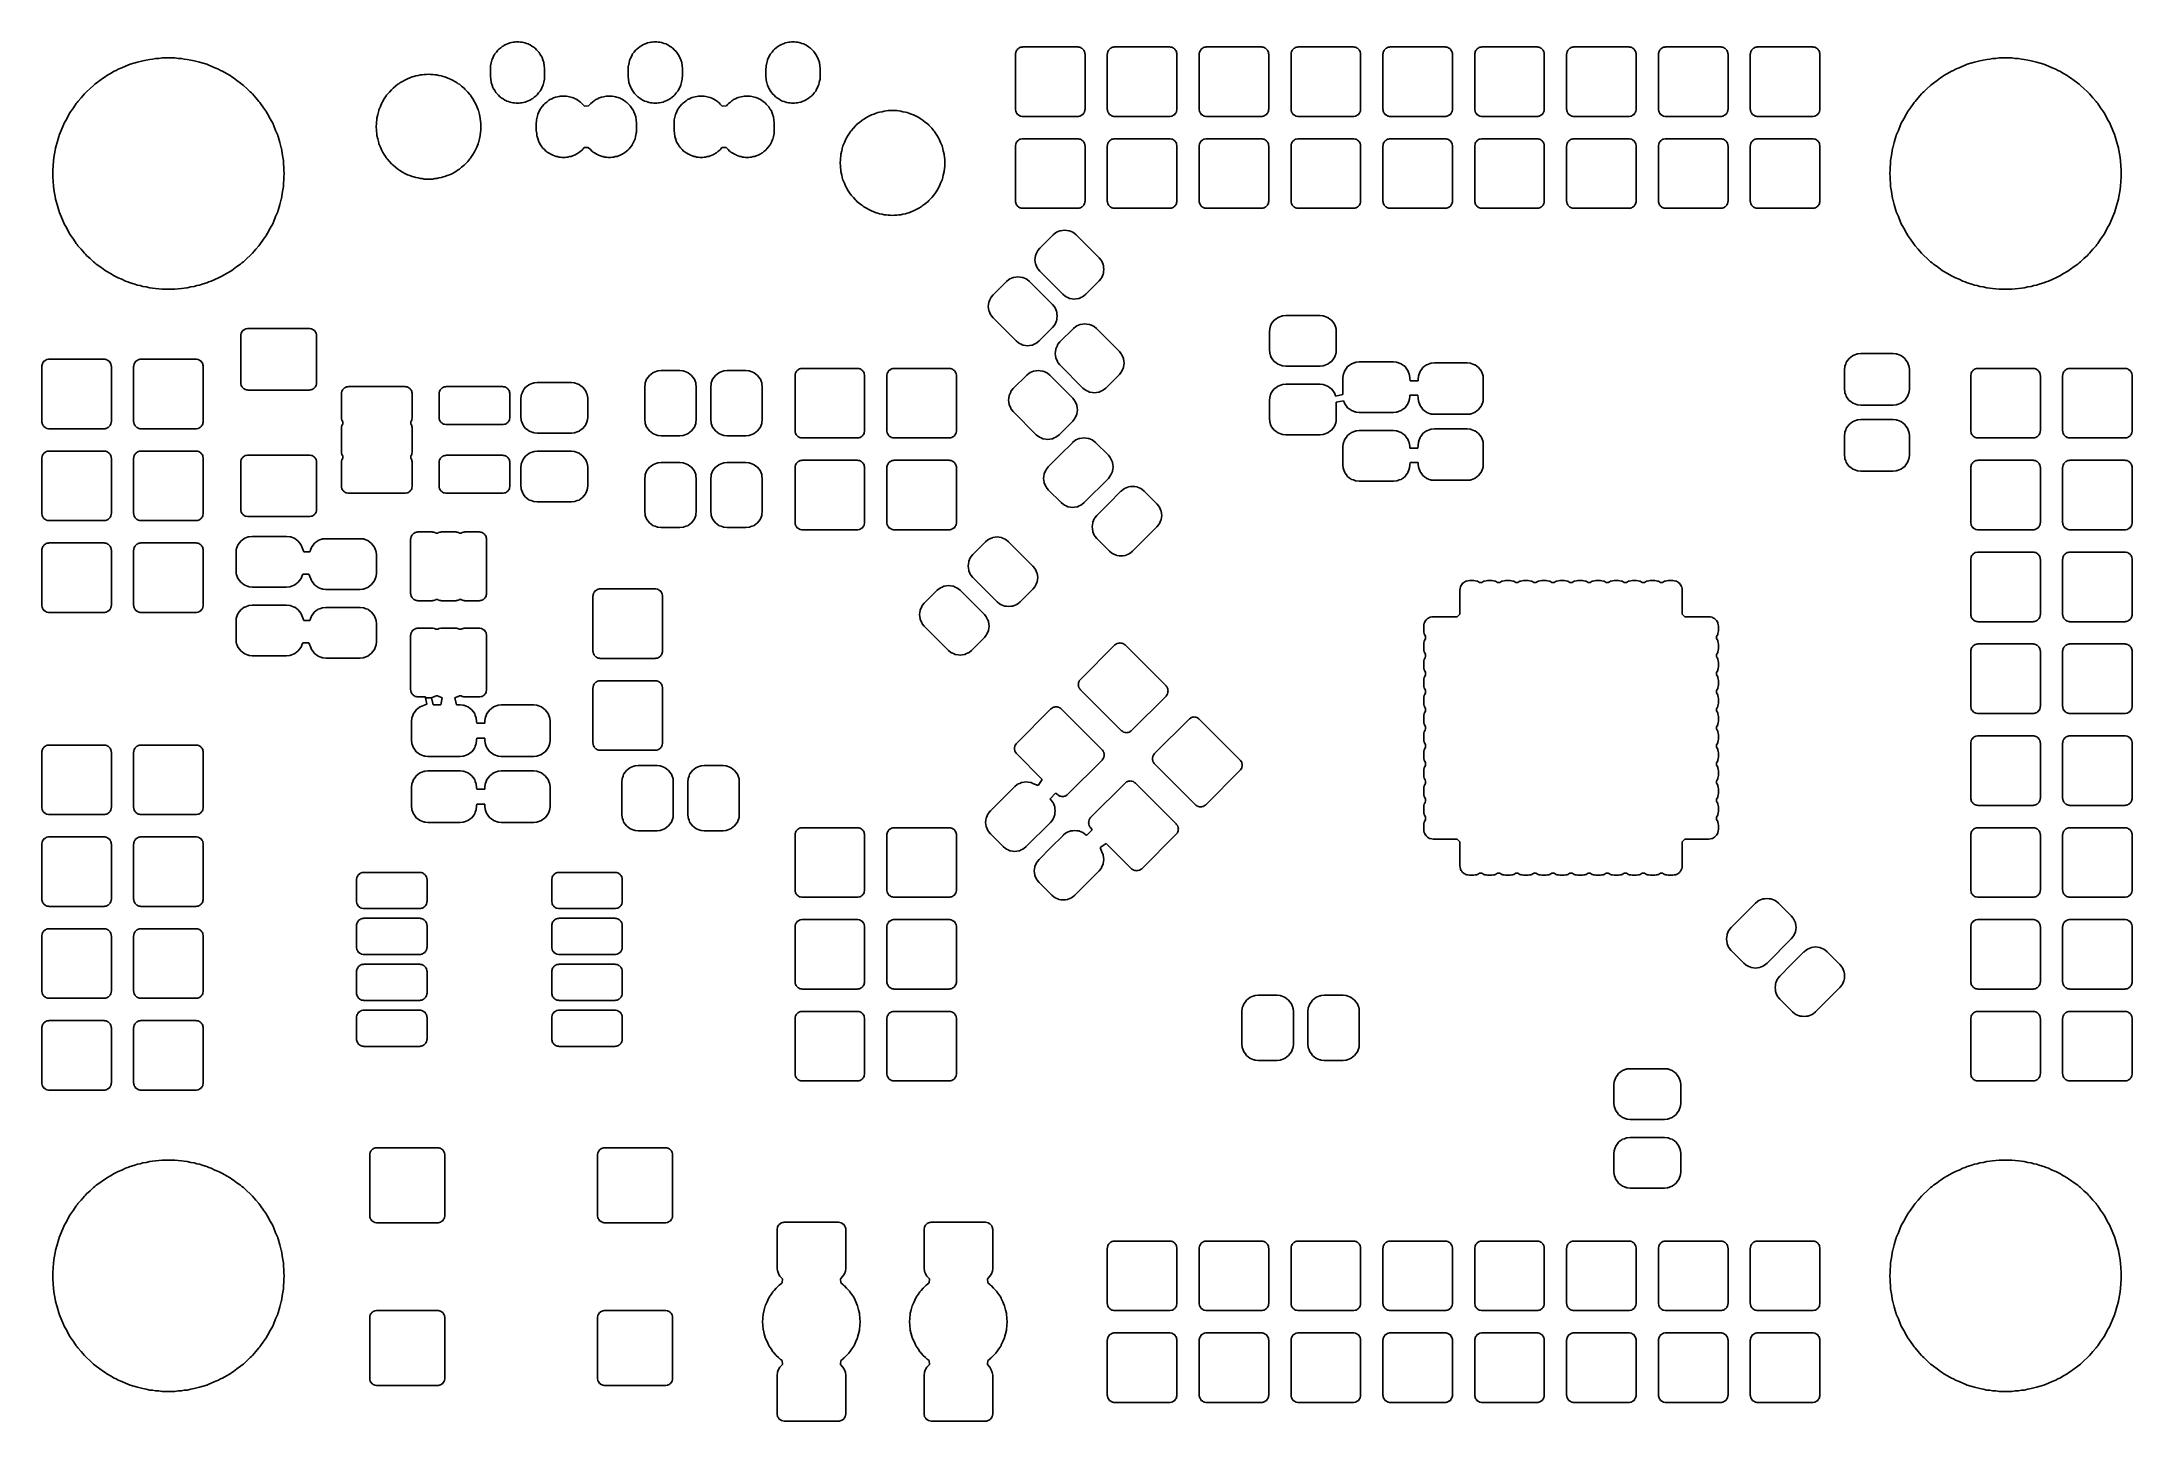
# Model space of a CAD drawing. Extents: x 6.25 to 8.53, y -5.55 to -4.05.
import ezdxf

# ---------------------------------------------------------------- set-up
doc = ezdxf.new("R2010")
doc.units = 0
doc.header["$MEASUREMENT"] = 0
doc.layers.add('BLACK', color=7, linetype='CONTINUOUS')

msp = doc.modelspace()

# ---------------------------------------------------------------- linework, layer by layer
at = {"layer": 'BLACK', "linetype": 'CONTINUOUS'}
for p, q in [((6.75427, -4.05121), (6.75524, -4.05049)), ((6.75524, -4.05049), (6.75733, -4.04959)), ((6.75733, -4.04959), (6.75908, -4.04866)), ((6.75908, -4.04866), (6.76021, -4.04835)), ((6.76021, -4.04835), (6.76153, -4.04778)), ((6.76153, -4.04778), (6.76354, -4.04742)), ((6.76354, -4.04742), (6.76523, -4.04695)), ((6.76523, -4.04695), (6.76663, -4.04688)), ((6.76663, -4.04688), (6.76828, -4.04659)), ((6.76828, -4.04659), (6.77008, -4.04669)), ((6.77008, -4.04669), (6.7716, -4.04661)), ((6.7716, -4.04661), (6.77321, -4.04687)), ((6.77321, -4.04687), (6.77513, -4.04698)), ((6.77513, -4.04698), (6.77662, -4.04743)), ((6.77662, -4.04743), (6.77789, -4.04764)), ((6.77789, -4.04764), (6.77963, -4.04833)), ((6.77963, -4.04833), (6.7817, -4.04895)), ((6.7817, -4.04895), (6.78284, -4.04961)), ((6.78284, -4.04961), (6.78382, -4.05)), ((6.78382, -4.05), (6.78555, -4.05118)), ((6.90427, -4.05121), (6.90524, -4.05049)), ((6.90524, -4.05049), (6.90733, -4.04959)), ((6.90733, -4.04959), (6.90908, -4.04866)), ((6.90908, -4.04866), (6.91021, -4.04835)), ((6.91021, -4.04835), (6.91153, -4.04778)), ((6.91153, -4.04778), (6.91354, -4.04742)), ((6.91354, -4.04742), (6.91523, -4.04695)), ((6.91523, -4.04695), (6.91663, -4.04688)), ((6.91663, -4.04688), (6.91828, -4.04659)), ((6.91828, -4.04659), (6.92008, -4.04669)), ((6.92008, -4.04669), (6.9216, -4.04661)), ((6.9216, -4.04661), (6.92321, -4.04687)), ((6.92321, -4.04687), (6.92513, -4.04698)), ((6.92513, -4.04698), (6.92662, -4.04743)), ((6.92662, -4.04743), (6.92789, -4.04764)), ((6.92789, -4.04764), (6.92963, -4.04833)), ((6.92963, -4.04833), (6.9317, -4.04895)), ((6.9317, -4.04895), (6.93284, -4.04961)), ((6.93284, -4.04961), (6.93382, -4.05)), ((6.93382, -4.05), (6.93555, -4.05118)), ((7.05427, -4.05121), (7.05524, -4.05049)), ((7.05524, -4.05049), (7.05733, -4.04959)), ((7.05733, -4.04959), (7.05908, -4.04866)), ((7.05908, -4.04866), (7.06021, -4.04835)), ((7.06021, -4.04835), (7.06153, -4.04778)), ((7.06153, -4.04778), (7.06354, -4.04742)), ((7.06354, -4.04742), (7.06523, -4.04695)), ((7.06523, -4.04695), (7.06663, -4.04688)), ((7.06663, -4.04688), (7.06828, -4.04659)), ((7.06828, -4.04659), (7.07008, -4.04669)), ((7.07008, -4.04669), (7.0716, -4.04661)), ((7.0716, -4.04661), (7.07321, -4.04687)), ((7.07321, -4.04687), (7.07513, -4.04698)), ((7.07513, -4.04698), (7.07662, -4.04743)), ((7.07662, -4.04743), (7.07789, -4.04764)), ((7.07789, -4.04764), (7.07963, -4.04833)), ((7.07963, -4.04833), (7.0817, -4.04895)), ((7.0817, -4.04895), (7.08284, -4.04961)), ((7.08284, -4.04961), (7.08382, -4.05)), ((7.08382, -4.05), (7.08555, -4.05118)), ((6.33936, -4.07483), (6.34337, -4.07297)), ((6.34337, -4.07297), (6.34588, -4.07212)), ((6.34588, -4.07212), (6.34839, -4.07109)), ((6.34839, -4.07109), (6.35235, -4.06994)), ((6.35235, -4.06994), (6.3563, -4.06861)), ((6.3563, -4.06861), (6.35913, -4.06799)), ((6.35913, -4.06799), (6.36197, -4.06717)), ((6.36197, -4.06717), (6.3658, -4.06652)), ((6.3658, -4.06652), (6.36962, -4.06568)), ((6.36962, -4.06568), (6.37275, -4.06534)), ((6.37275, -4.06534), (6.37589, -4.06481)), ((6.37589, -4.06481), (6.37955, -4.0646)), ((6.37955, -4.0646), (6.38318, -4.06421)), ((6.38318, -4.06421), (6.38658, -4.06421)), ((6.38658, -4.06421), (6.39, -4.06402)), ((6.39, -4.06402), (6.39342, -4.06421)), ((6.39342, -4.06421), (6.39682, -4.06421)), ((6.39682, -4.06421), (6.40045, -4.0646)), ((6.40045, -4.0646), (6.40411, -4.06481)), ((6.40411, -4.06481), (6.40725, -4.06534)), ((6.40725, -4.06534), (6.41038, -4.06568)), ((6.41038, -4.06568), (6.4142, -4.06652)), ((6.4142, -4.06652), (6.41803, -4.06717)), ((6.41803, -4.06717), (6.42087, -4.06799)), ((6.42087, -4.06799), (6.4237, -4.06861)), ((6.4237, -4.06861), (6.42765, -4.06994)), ((6.42765, -4.06994), (6.43161, -4.07109)), ((6.43161, -4.07109), (6.43412, -4.07212)), ((6.43412, -4.07212), (6.43663, -4.07297)), ((6.43663, -4.07297), (6.44064, -4.07483)), ((6.74058, -4.07427), (6.74065, -4.073)), ((6.74065, -4.07297), (6.74067, -4.07264)), ((6.74065, -4.073), (6.74065, -4.07297)), ((6.74067, -4.07264), (6.74144, -4.06939)), ((6.74144, -4.06939), (6.74205, -4.06664)), ((6.74205, -4.06664), (6.74214, -4.06644)), ((6.74214, -4.06644), (6.74225, -4.06596)), ((6.74225, -4.06596), (6.74361, -4.06326)), ((6.74361, -4.06326), (6.74472, -4.06085)), ((6.74472, -4.06085), (6.745, -4.06049)), ((6.745, -4.06049), (6.74533, -4.05984)), ((6.74533, -4.05984), (6.74711, -4.05772)), ((6.74711, -4.05772), (6.74858, -4.05578)), ((6.74858, -4.05578), (6.74912, -4.05532)), ((6.74912, -4.05532), (6.74974, -4.05459)), ((6.74974, -4.05459), (6.75176, -4.05308)), ((6.75176, -4.05308), (6.75345, -4.05165)), ((6.75345, -4.05165), (6.75427, -4.05121)), ((6.78555, -4.05118), (6.78763, -4.05238)), ((6.78763, -4.05238), (6.78842, -4.05312)), ((6.78842, -4.05312), (6.7891, -4.05358)), ((6.7891, -4.05358), (6.7907, -4.05527)), ((6.7907, -4.05527), (6.79262, -4.05708)), ((6.79262, -4.05708), (6.79308, -4.05779)), ((6.79308, -4.05779), (6.79348, -4.05821)), ((6.79348, -4.05821), (6.7948, -4.06039)), ((6.7948, -4.06039), (6.79639, -4.06281)), ((6.79639, -4.06281), (6.79659, -4.06338)), ((6.79659, -4.06338), (6.79677, -4.06368)), ((6.79677, -4.06368), (6.79765, -4.06627)), ((6.79765, -4.06627), (6.79873, -4.06925)), ((6.79873, -4.06925), (6.79877, -4.06962)), ((6.79877, -4.06962), (6.79881, -4.06972)), ((6.79881, -4.06972), (6.79911, -4.07249)), ((6.79911, -4.07249), (6.79953, -4.07606)), ((6.89058, -4.07427), (6.89065, -4.073)), ((6.89065, -4.07297), (6.89067, -4.07264)), ((6.89065, -4.073), (6.89065, -4.07297)), ((6.89067, -4.07264), (6.89144, -4.06939)), ((6.89144, -4.06939), (6.89205, -4.06664)), ((6.89205, -4.06664), (6.89214, -4.06644)), ((6.89214, -4.06644), (6.89225, -4.06596)), ((6.89225, -4.06596), (6.89361, -4.06326)), ((6.89361, -4.06326), (6.89472, -4.06085)), ((6.89472, -4.06085), (6.895, -4.06049)), ((6.895, -4.06049), (6.89533, -4.05984)), ((6.89533, -4.05984), (6.89711, -4.05772)), ((6.89711, -4.05772), (6.89858, -4.05578)), ((6.89858, -4.05578), (6.89912, -4.05532)), ((6.89912, -4.05532), (6.89974, -4.05459)), ((6.89974, -4.05459), (6.90176, -4.05308)), ((6.90176, -4.05308), (6.90345, -4.05165)), ((6.90345, -4.05165), (6.90427, -4.05121)), ((6.93555, -4.05118), (6.93763, -4.05238)), ((6.93763, -4.05238), (6.93842, -4.05312)), ((6.93842, -4.05312), (6.9391, -4.05358)), ((6.9391, -4.05358), (6.9407, -4.05527)), ((6.9407, -4.05527), (6.94262, -4.05708)), ((6.94262, -4.05708), (6.94308, -4.05779)), ((6.94308, -4.05779), (6.94348, -4.05821)), ((6.94348, -4.05821), (6.9448, -4.06039)), ((6.9448, -4.06039), (6.94639, -4.06281)), ((6.94639, -4.06281), (6.94659, -4.06338)), ((6.94659, -4.06338), (6.94677, -4.06368)), ((6.94677, -4.06368), (6.94765, -4.06627)), ((6.94765, -4.06627), (6.94873, -4.06925)), ((6.94873, -4.06925), (6.94877, -4.06962)), ((6.94877, -4.06962), (6.94881, -4.06972)), ((6.94881, -4.06972), (6.94911, -4.07249)), ((6.94911, -4.07249), (6.94953, -4.07606)), ((7.04058, -4.07427), (7.04065, -4.073)), ((7.04065, -4.07297), (7.04067, -4.07264)), ((7.04065, -4.073), (7.04065, -4.07297)), ((7.04067, -4.07264), (7.04144, -4.06939)), ((7.04144, -4.06939), (7.04205, -4.06664)), ((7.04205, -4.06664), (7.04214, -4.06644)), ((7.04214, -4.06644), (7.04225, -4.06596)), ((7.04225, -4.06596), (7.04361, -4.06326)), ((7.04361, -4.06326), (7.04472, -4.06085)), ((7.04472, -4.06085), (7.045, -4.06049)), ((7.045, -4.06049), (7.04533, -4.05984)), ((7.04533, -4.05984), (7.04711, -4.05772)), ((7.04711, -4.05772), (7.04858, -4.05578)), ((7.04858, -4.05578), (7.04912, -4.05532)), ((7.04912, -4.05532), (7.04974, -4.05459)), ((7.04974, -4.05459), (7.05176, -4.05308)), ((7.05176, -4.05308), (7.05345, -4.05165)), ((7.05345, -4.05165), (7.05427, -4.05121)), ((7.08555, -4.05118), (7.08763, -4.05238)), ((7.08763, -4.05238), (7.08842, -4.05312)), ((7.08842, -4.05312), (7.0891, -4.05358)), ((7.0891, -4.05358), (7.0907, -4.05527)), ((7.0907, -4.05527), (7.09262, -4.05708)), ((7.09262, -4.05708), (7.09308, -4.05779)), ((7.09308, -4.05779), (7.09348, -4.05821)), ((7.09348, -4.05821), (7.0948, -4.06039)), ((7.0948, -4.06039), (7.09639, -4.06281)), ((7.09639, -4.06281), (7.09659, -4.06338)), ((7.09659, -4.06338), (7.09677, -4.06368)), ((7.09677, -4.06368), (7.09765, -4.06627)), ((7.09765, -4.06627), (7.09873, -4.06925)), ((7.09873, -4.06925), (7.09877, -4.06962)), ((7.09877, -4.06962), (7.09881, -4.06972)), ((7.09881, -4.06972), (7.09911, -4.07249)), ((7.09911, -4.07249), (7.09953, -4.07606)), ((7.31213, -4.06), (7.31225, -4.05937)), ((7.31213, -4.12), (7.31213, -4.06)), ((7.31225, -4.05937), (7.31242, -4.05808)), ((7.31242, -4.05808), (7.31257, -4.05776)), ((7.31257, -4.05776), (7.31273, -4.05699)), ((7.31273, -4.05699), (7.31341, -4.05597)), ((7.31341, -4.05597), (7.31361, -4.05553)), ((7.31361, -4.05553), (7.31388, -4.05526)), ((7.31388, -4.05526), (7.31443, -4.05443)), ((7.31443, -4.05443), (7.31526, -4.05388)), ((7.31526, -4.05388), (7.31553, -4.05361)), ((7.31553, -4.05361), (7.31597, -4.05341)), ((7.31597, -4.05341), (7.31699, -4.05273)), ((7.31699, -4.05273), (7.31776, -4.05257)), ((7.31776, -4.05257), (7.31808, -4.05242)), ((7.31808, -4.05242), (7.31937, -4.05225)), ((7.31937, -4.05225), (7.32, -4.05213)), ((7.32, -4.05213), (7.38, -4.05213)), ((7.38, -4.05213), (7.38063, -4.05225)), ((7.38063, -4.05225), (7.38192, -4.05242)), ((7.38192, -4.05242), (7.38224, -4.05257)), ((7.38224, -4.05257), (7.38301, -4.05273)), ((7.38301, -4.05273), (7.38403, -4.05341)), ((7.38403, -4.05341), (7.38447, -4.05361)), ((7.38447, -4.05361), (7.38474, -4.05388)), ((7.38474, -4.05388), (7.38557, -4.05443)), ((7.38557, -4.05443), (7.38612, -4.05526)), ((7.38612, -4.05526), (7.38639, -4.05553)), ((7.38639, -4.05553), (7.38659, -4.05597)), ((7.38659, -4.05597), (7.38727, -4.05699)), ((7.38727, -4.05699), (7.38743, -4.05776)), ((7.38743, -4.05776), (7.38758, -4.05808)), ((7.38758, -4.05808), (7.38775, -4.05937)), ((7.38775, -4.05937), (7.38787, -4.06)), ((7.38787, -4.06), (7.38787, -4.12)), ((7.41213, -4.06), (7.41225, -4.05937)), ((7.41213, -4.12), (7.41213, -4.06)), ((7.41225, -4.05937), (7.41242, -4.05808)), ((7.41242, -4.05808), (7.41257, -4.05776)), ((7.41257, -4.05776), (7.41273, -4.05699)), ((7.41273, -4.05699), (7.41341, -4.05597)), ((7.41341, -4.05597), (7.41361, -4.05553)), ((7.41361, -4.05553), (7.41388, -4.05526)), ((7.41388, -4.05526), (7.41443, -4.05443)), ((7.41443, -4.05443), (7.41526, -4.05388)), ((7.41526, -4.05388), (7.41553, -4.05361)), ((7.41553, -4.05361), (7.41597, -4.05341)), ((7.41597, -4.05341), (7.41699, -4.05273)), ((7.41699, -4.05273), (7.41776, -4.05257)), ((7.41776, -4.05257), (7.41808, -4.05242)), ((7.41808, -4.05242), (7.41937, -4.05225)), ((7.41937, -4.05225), (7.42, -4.05213)), ((7.42, -4.05213), (7.48, -4.05213)), ((7.48, -4.05213), (7.48063, -4.05225)), ((7.48063, -4.05225), (7.48192, -4.05242)), ((7.48192, -4.05242), (7.48224, -4.05257)), ((7.48224, -4.05257), (7.48301, -4.05273)), ((7.48301, -4.05273), (7.48403, -4.05341)), ((7.48403, -4.05341), (7.48447, -4.05361)), ((7.48447, -4.05361), (7.48474, -4.05388)), ((7.48474, -4.05388), (7.48557, -4.05443)), ((7.48557, -4.05443), (7.48612, -4.05526)), ((7.48612, -4.05526), (7.48639, -4.05553)), ((7.48639, -4.05553), (7.48659, -4.05597)), ((7.48659, -4.05597), (7.48727, -4.05699)), ((7.48727, -4.05699), (7.48743, -4.05776)), ((7.48743, -4.05776), (7.48758, -4.05808)), ((7.48758, -4.05808), (7.48775, -4.05937)), ((7.48775, -4.05937), (7.48787, -4.06)), ((7.48787, -4.06), (7.48787, -4.12)), ((7.51213, -4.06), (7.51225, -4.05937)), ((7.51213, -4.12), (7.51213, -4.06)), ((7.51225, -4.05937), (7.51242, -4.05808)), ((7.51242, -4.05808), (7.51257, -4.05776)), ((7.51257, -4.05776), (7.51273, -4.05699)), ((7.51273, -4.05699), (7.51341, -4.05597)), ((7.51341, -4.05597), (7.51361, -4.05553)), ((7.51361, -4.05553), (7.51388, -4.05526)), ((7.51388, -4.05526), (7.51443, -4.05443)), ((7.51443, -4.05443), (7.51526, -4.05388)), ((7.51526, -4.05388), (7.51553, -4.05361)), ((7.51553, -4.05361), (7.51597, -4.05341)), ((7.51597, -4.05341), (7.51699, -4.05273)), ((7.51699, -4.05273), (7.51776, -4.05257)), ((7.51776, -4.05257), (7.51808, -4.05242)), ((7.51808, -4.05242), (7.51937, -4.05225)), ((7.51937, -4.05225), (7.52, -4.05213)), ((7.52, -4.05213), (7.58, -4.05213)), ((7.58, -4.05213), (7.58063, -4.05225)), ((7.58063, -4.05225), (7.58192, -4.05242)), ((7.58192, -4.05242), (7.58224, -4.05257)), ((7.58224, -4.05257), (7.58301, -4.05273)), ((7.58301, -4.05273), (7.58403, -4.05341)), ((7.58403, -4.05341), (7.58447, -4.05361)), ((7.58447, -4.05361), (7.58474, -4.05388)), ((7.58474, -4.05388), (7.58557, -4.05443)), ((7.58557, -4.05443), (7.58612, -4.05526)), ((7.58612, -4.05526), (7.58639, -4.05553)), ((7.58639, -4.05553), (7.58659, -4.05597)), ((7.58659, -4.05597), (7.58727, -4.05699)), ((7.58727, -4.05699), (7.58743, -4.05776)), ((7.58743, -4.05776), (7.58758, -4.05808)), ((7.58758, -4.05808), (7.58775, -4.05937)), ((7.58775, -4.05937), (7.58787, -4.06)), ((7.58787, -4.06), (7.58787, -4.12)), ((7.61213, -4.06), (7.61225, -4.05937)), ((7.61213, -4.12), (7.61213, -4.06)), ((7.61225, -4.05937), (7.61242, -4.05808)), ((7.61242, -4.05808), (7.61257, -4.05776)), ((7.61257, -4.05776), (7.61273, -4.05699)), ((7.61273, -4.05699), (7.61341, -4.05597)), ((7.61341, -4.05597), (7.61361, -4.05553)), ((7.61361, -4.05553), (7.61388, -4.05526)), ((7.61388, -4.05526), (7.61443, -4.05443)), ((7.61443, -4.05443), (7.61526, -4.05388)), ((7.61526, -4.05388), (7.61553, -4.05361)), ((7.61553, -4.05361), (7.61597, -4.05341)), ((7.61597, -4.05341), (7.61699, -4.05273)), ((7.61699, -4.05273), (7.61776, -4.05257)), ((7.61776, -4.05257), (7.61808, -4.05242)), ((7.61808, -4.05242), (7.61937, -4.05225)), ((7.61937, -4.05225), (7.62, -4.05213)), ((7.62, -4.05213), (7.68, -4.05213)), ((7.68, -4.05213), (7.68063, -4.05225)), ((7.68063, -4.05225), (7.68192, -4.05242)), ((7.68192, -4.05242), (7.68224, -4.05257)), ((7.68224, -4.05257), (7.68301, -4.05273)), ((7.68301, -4.05273), (7.68403, -4.05341)), ((7.68403, -4.05341), (7.68447, -4.05361)), ((7.68447, -4.05361), (7.68474, -4.05388)), ((7.68474, -4.05388), (7.68557, -4.05443)), ((7.68557, -4.05443), (7.68612, -4.05526)), ((7.68612, -4.05526), (7.68639, -4.05553)), ((7.68639, -4.05553), (7.68659, -4.05597)), ((7.68659, -4.05597), (7.68727, -4.05699)), ((7.68727, -4.05699), (7.68743, -4.05776)), ((7.68743, -4.05776), (7.68758, -4.05808)), ((7.68758, -4.05808), (7.68775, -4.05937)), ((7.68775, -4.05937), (7.68787, -4.06)), ((7.68787, -4.06), (7.68787, -4.12)), ((7.71213, -4.06), (7.71225, -4.05937)), ((7.71213, -4.12), (7.71213, -4.06)), ((7.71225, -4.05937), (7.71242, -4.05808)), ((7.71242, -4.05808), (7.71257, -4.05776)), ((7.71257, -4.05776), (7.71273, -4.05699)), ((7.71273, -4.05699), (7.71341, -4.05597)), ((7.71341, -4.05597), (7.71361, -4.05553)), ((7.71361, -4.05553), (7.71388, -4.05526)), ((7.71388, -4.05526), (7.71443, -4.05443)), ((7.71443, -4.05443), (7.71526, -4.05388)), ((7.71526, -4.05388), (7.71553, -4.05361)), ((7.71553, -4.05361), (7.71597, -4.05341)), ((7.71597, -4.05341), (7.71699, -4.05273)), ((7.71699, -4.05273), (7.71776, -4.05257)), ((7.71776, -4.05257), (7.71808, -4.05242)), ((7.71808, -4.05242), (7.71937, -4.05225)), ((7.71937, -4.05225), (7.72, -4.05213)), ((7.72, -4.05213), (7.78, -4.05213)), ((7.78, -4.05213), (7.78063, -4.05225)), ((7.78063, -4.05225), (7.78192, -4.05242)), ((7.78192, -4.05242), (7.78224, -4.05257)), ((7.78224, -4.05257), (7.78301, -4.05273)), ((7.78301, -4.05273), (7.78403, -4.05341)), ((7.78403, -4.05341), (7.78447, -4.05361)), ((7.78447, -4.05361), (7.78474, -4.05388)), ((7.78474, -4.05388), (7.78557, -4.05443)), ((7.78557, -4.05443), (7.78612, -4.05526)), ((7.78612, -4.05526), (7.78639, -4.05553)), ((7.78639, -4.05553), (7.78659, -4.05597)), ((7.78659, -4.05597), (7.78727, -4.05699)), ((7.78727, -4.05699), (7.78743, -4.05776)), ((7.78743, -4.05776), (7.78758, -4.05808)), ((7.78758, -4.05808), (7.78775, -4.05937)), ((7.78775, -4.05937), (7.78787, -4.06)), ((7.78787, -4.06), (7.78787, -4.12)), ((7.81213, -4.06), (7.81225, -4.05937)), ((7.81213, -4.12), (7.81213, -4.06)), ((7.81225, -4.05937), (7.81242, -4.05808)), ((7.81242, -4.05808), (7.81257, -4.05776)), ((7.81257, -4.05776), (7.81273, -4.05699)), ((7.81273, -4.05699), (7.81341, -4.05597)), ((7.81341, -4.05597), (7.81361, -4.05553)), ((7.81361, -4.05553), (7.81388, -4.05526)), ((7.81388, -4.05526), (7.81443, -4.05443)), ((7.81443, -4.05443), (7.81526, -4.05388)), ((7.81526, -4.05388), (7.81553, -4.05361)), ((7.81553, -4.05361), (7.81597, -4.05341)), ((7.81597, -4.05341), (7.81699, -4.05273)), ((7.81699, -4.05273), (7.81776, -4.05257)), ((7.81776, -4.05257), (7.81808, -4.05242)), ((7.81808, -4.05242), (7.81937, -4.05225)), ((7.81937, -4.05225), (7.82, -4.05213)), ((7.82, -4.05213), (7.88, -4.05213)), ((7.88, -4.05213), (7.88063, -4.05225)), ((7.88063, -4.05225), (7.88192, -4.05242)), ((7.88192, -4.05242), (7.88224, -4.05257)), ((7.88224, -4.05257), (7.88301, -4.05273)), ((7.88301, -4.05273), (7.88403, -4.05341)), ((7.88403, -4.05341), (7.88447, -4.05361)), ((7.88447, -4.05361), (7.88474, -4.05388)), ((7.88474, -4.05388), (7.88557, -4.05443)), ((7.88557, -4.05443), (7.88612, -4.05526)), ((7.88612, -4.05526), (7.88639, -4.05553)), ((7.88639, -4.05553), (7.88659, -4.05597)), ((7.88659, -4.05597), (7.88727, -4.05699)), ((7.88727, -4.05699), (7.88743, -4.05776)), ((7.88743, -4.05776), (7.88758, -4.05808)), ((7.88758, -4.05808), (7.88775, -4.05937)), ((7.88775, -4.05937), (7.88787, -4.06)), ((7.88787, -4.06), (7.88787, -4.12)), ((7.91213, -4.06), (7.91225, -4.05937)), ((7.91213, -4.12), (7.91213, -4.06)), ((7.91225, -4.05937), (7.91242, -4.05808)), ((7.91242, -4.05808), (7.91257, -4.05776)), ((7.91257, -4.05776), (7.91273, -4.05699)), ((7.91273, -4.05699), (7.91341, -4.05597)), ((7.91341, -4.05597), (7.91361, -4.05553)), ((7.91361, -4.05553), (7.91388, -4.05526)), ((7.91388, -4.05526), (7.91443, -4.05443)), ((7.91443, -4.05443), (7.91526, -4.05388)), ((7.91526, -4.05388), (7.91553, -4.05361)), ((7.91553, -4.05361), (7.91597, -4.05341)), ((7.91597, -4.05341), (7.91699, -4.05273)), ((7.91699, -4.05273), (7.91776, -4.05257)), ((7.91776, -4.05257), (7.91808, -4.05242)), ((7.91808, -4.05242), (7.91937, -4.05225)), ((7.91937, -4.05225), (7.92, -4.05213)), ((7.92, -4.05213), (7.98, -4.05213)), ((7.98, -4.05213), (7.98063, -4.05225)), ((7.98063, -4.05225), (7.98192, -4.05242)), ((7.98192, -4.05242), (7.98224, -4.05257)), ((7.98224, -4.05257), (7.98301, -4.05273)), ((7.98301, -4.05273), (7.98403, -4.05341)), ((7.98403, -4.05341), (7.98447, -4.05361)), ((7.98447, -4.05361), (7.98474, -4.05388)), ((7.98474, -4.05388), (7.98557, -4.05443)), ((7.98557, -4.05443), (7.98612, -4.05526)), ((7.98612, -4.05526), (7.98639, -4.05553)), ((7.98639, -4.05553), (7.98659, -4.05597)), ((7.98659, -4.05597), (7.98727, -4.05699)), ((7.98727, -4.05699), (7.98743, -4.05776)), ((7.98743, -4.05776), (7.98758, -4.05808)), ((7.98758, -4.05808), (7.98775, -4.05937)), ((7.98775, -4.05937), (7.98787, -4.06)), ((7.98787, -4.06), (7.98787, -4.12)), ((8.01213, -4.06), (8.01225, -4.05937)), ((8.01213, -4.12), (8.01213, -4.06)), ((8.01225, -4.05937), (8.01242, -4.05808)), ((8.01242, -4.05808), (8.01257, -4.05776)), ((8.01257, -4.05776), (8.01273, -4.05699)), ((8.01273, -4.05699), (8.01341, -4.05597)), ((8.01341, -4.05597), (8.01361, -4.05553)), ((8.01361, -4.05553), (8.01388, -4.05526)), ((8.01388, -4.05526), (8.01443, -4.05443)), ((8.01443, -4.05443), (8.01526, -4.05388)), ((8.01526, -4.05388), (8.01553, -4.05361)), ((8.01553, -4.05361), (8.01597, -4.05341)), ((8.01597, -4.05341), (8.01699, -4.05273)), ((8.01699, -4.05273), (8.01776, -4.05257)), ((8.01776, -4.05257), (8.01808, -4.05242)), ((8.01808, -4.05242), (8.01937, -4.05225)), ((8.01937, -4.05225), (8.02, -4.05213)), ((8.02, -4.05213), (8.08, -4.05213)), ((8.08, -4.05213), (8.08063, -4.05225)), ((8.08063, -4.05225), (8.08192, -4.05242)), ((8.08192, -4.05242), (8.08224, -4.05257)), ((8.08224, -4.05257), (8.08301, -4.05273)), ((8.08301, -4.05273), (8.08403, -4.05341)), ((8.08403, -4.05341), (8.08447, -4.05361)), ((8.08447, -4.05361), (8.08474, -4.05388)), ((8.08474, -4.05388), (8.08557, -4.05443)), ((8.08557, -4.05443), (8.08612, -4.05526)), ((8.08612, -4.05526), (8.08639, -4.05553)), ((8.08639, -4.05553), (8.08659, -4.05597)), ((8.08659, -4.05597), (8.08727, -4.05699)), ((8.08727, -4.05699), (8.08743, -4.05776)), ((8.08743, -4.05776), (8.08758, -4.05808)), ((8.08758, -4.05808), (8.08775, -4.05937)), ((8.08775, -4.05937), (8.08787, -4.06)), ((8.08787, -4.06), (8.08787, -4.12)), ((8.11213, -4.06), (8.11225, -4.05937)), ((8.11213, -4.12), (8.11213, -4.06)), ((8.11225, -4.05937), (8.11242, -4.05808)), ((8.11242, -4.05808), (8.11257, -4.05776)), ((8.11257, -4.05776), (8.11273, -4.05699)), ((8.11273, -4.05699), (8.11341, -4.05597)), ((8.11341, -4.05597), (8.11361, -4.05553)), ((8.11361, -4.05553), (8.11388, -4.05526)), ((8.11388, -4.05526), (8.11443, -4.05443)), ((8.11443, -4.05443), (8.11526, -4.05388)), ((8.11526, -4.05388), (8.11553, -4.05361)), ((8.11553, -4.05361), (8.11597, -4.05341)), ((8.11597, -4.05341), (8.11699, -4.05273)), ((8.11699, -4.05273), (8.11776, -4.05257)), ((8.11776, -4.05257), (8.11808, -4.05242)), ((8.11808, -4.05242), (8.11937, -4.05225)), ((8.11937, -4.05225), (8.12, -4.05213)), ((8.12, -4.05213), (8.18, -4.05213)), ((8.18, -4.05213), (8.18063, -4.05225)), ((8.18063, -4.05225), (8.18192, -4.05242)), ((8.18192, -4.05242), (8.18224, -4.05257)), ((8.18224, -4.05257), (8.18301, -4.05273)), ((8.18301, -4.05273), (8.18403, -4.05341)), ((8.18403, -4.05341), (8.18447, -4.05361)), ((8.18447, -4.05361), (8.18474, -4.05388)), ((8.18474, -4.05388), (8.18557, -4.05443)), ((8.18557, -4.05443), (8.18612, -4.05526)), ((8.18612, -4.05526), (8.18639, -4.05553)), ((8.18639, -4.05553), (8.18659, -4.05597)), ((8.18659, -4.05597), (8.18727, -4.05699)), ((8.18727, -4.05699), (8.18743, -4.05776)), ((8.18743, -4.05776), (8.18758, -4.05808)), ((8.18758, -4.05808), (8.18775, -4.05937)), ((8.18775, -4.05937), (8.18787, -4.06)), ((8.18787, -4.06), (8.18787, -4.12)), ((8.33936, -4.07483), (8.34337, -4.07297)), ((8.34337, -4.07297), (8.34588, -4.07212)), ((8.34588, -4.07212), (8.34839, -4.07109)), ((8.34839, -4.07109), (8.35235, -4.06994)), ((8.35235, -4.06994), (8.3563, -4.06861)), ((8.3563, -4.06861), (8.35913, -4.06799)), ((8.35913, -4.06799), (8.36197, -4.06717)), ((8.36197, -4.06717), (8.3658, -4.06652)), ((8.3658, -4.06652), (8.36962, -4.06568)), ((8.36962, -4.06568), (8.37275, -4.06534)), ((8.37275, -4.06534), (8.37589, -4.06481)), ((8.37589, -4.06481), (8.37955, -4.0646)), ((8.37955, -4.0646), (8.38318, -4.06421)), ((8.38318, -4.06421), (8.38658, -4.06421)), ((8.38658, -4.06421), (8.39, -4.06402)), ((8.39, -4.06402), (8.39342, -4.06421)), ((8.39342, -4.06421), (8.39682, -4.06421)), ((8.39682, -4.06421), (8.40045, -4.0646)), ((8.40045, -4.0646), (8.40411, -4.06481)), ((8.40411, -4.06481), (8.40725, -4.06534)), ((8.40725, -4.06534), (8.41038, -4.06568)), ((8.41038, -4.06568), (8.4142, -4.06652)), ((8.4142, -4.06652), (8.41803, -4.06717)), ((8.41803, -4.06717), (8.42087, -4.06799)), ((8.42087, -4.06799), (8.4237, -4.06861)), ((8.4237, -4.06861), (8.42765, -4.06994)), ((8.42765, -4.06994), (8.43161, -4.07109)), ((8.43161, -4.07109), (8.43412, -4.07212)), ((8.43412, -4.07212), (8.43663, -4.07297)), ((8.43663, -4.07297), (8.44064, -4.07483)), ((6.30466, -4.09757), (6.30844, -4.09398)), ((6.30844, -4.09398), (6.30996, -4.09283)), ((6.30996, -4.09283), (6.31145, -4.0915)), ((6.31145, -4.0915), (6.31537, -4.08872)), ((6.31537, -4.08872), (6.3193, -4.08573)), ((6.3193, -4.08573), (6.32115, -4.08462)), ((6.32115, -4.08462), (6.32297, -4.08333)), ((6.32297, -4.08333), (6.32698, -4.08111)), ((6.32698, -4.08111), (6.33099, -4.0787)), ((6.33099, -4.0787), (6.33317, -4.07769)), ((6.33317, -4.07769), (6.33534, -4.07649)), ((6.33534, -4.07649), (6.33936, -4.07483)), ((6.44064, -4.07483), (6.44466, -4.07649)), ((6.44466, -4.07649), (6.44683, -4.07769)), ((6.44683, -4.07769), (6.44901, -4.0787)), ((6.44901, -4.0787), (6.45302, -4.08111)), ((6.45302, -4.08111), (6.45703, -4.08333)), ((6.45703, -4.08333), (6.45885, -4.08462)), ((6.45885, -4.08462), (6.4607, -4.08573)), ((6.4607, -4.08573), (6.46463, -4.08872)), ((6.46463, -4.08872), (6.46855, -4.0915)), ((6.46855, -4.0915), (6.47004, -4.09283)), ((6.47004, -4.09283), (6.47156, -4.09398)), ((6.47156, -4.09398), (6.47534, -4.09757)), ((6.63449, -4.09706), (6.63712, -4.09501)), ((6.63712, -4.09501), (6.6396, -4.09288)), ((6.6396, -4.09288), (6.64074, -4.09219)), ((6.64074, -4.09219), (6.64193, -4.09126)), ((6.64193, -4.09126), (6.64466, -4.08978)), ((6.64466, -4.08978), (6.64724, -4.0882)), ((6.64724, -4.0882), (6.64869, -4.0876)), ((6.64869, -4.0876), (6.65022, -4.08678)), ((6.65022, -4.08678), (6.65295, -4.08584)), ((6.65295, -4.08584), (6.65551, -4.08478)), ((6.65551, -4.08478), (6.65728, -4.08435)), ((6.65728, -4.08435), (6.65914, -4.08372)), ((6.65914, -4.08372), (6.66176, -4.08328)), ((6.66176, -4.08328), (6.66422, -4.08269)), ((6.66422, -4.08269), (6.66627, -4.08253)), ((6.66627, -4.08253), (6.66844, -4.08216)), ((6.66844, -4.08216), (6.67087, -4.08216)), ((6.67087, -4.08216), (6.67315, -4.08198)), ((6.67315, -4.08198), (6.67543, -4.08216)), ((6.67543, -4.08216), (6.67786, -4.08216)), ((6.67786, -4.08216), (6.68003, -4.08253)), ((6.68003, -4.08253), (6.68208, -4.08269)), ((6.68208, -4.08269), (6.68454, -4.08328)), ((6.68454, -4.08328), (6.68716, -4.08372)), ((6.68716, -4.08372), (6.68902, -4.08435)), ((6.68902, -4.08435), (6.69079, -4.08478)), ((6.69079, -4.08478), (6.69335, -4.08584)), ((6.69335, -4.08584), (6.69608, -4.08678)), ((6.69608, -4.08678), (6.69761, -4.0876)), ((6.69761, -4.0876), (6.69906, -4.0882)), ((6.69906, -4.0882), (6.70163, -4.08978)), ((6.70163, -4.08978), (6.70437, -4.09126)), ((6.70437, -4.09126), (6.70556, -4.09219)), ((6.70556, -4.09219), (6.7067, -4.09288)), ((6.7067, -4.09288), (6.70918, -4.09501)), ((6.70918, -4.09501), (6.71181, -4.09706)), ((6.74047, -4.07606), (6.74058, -4.07427)), ((6.74047, -4.08394), (6.74047, -4.07606)), ((6.74089, -4.08751), (6.74047, -4.08394)), ((6.74119, -4.09028), (6.74089, -4.08751)), ((6.74123, -4.09038), (6.74119, -4.09028)), ((6.74127, -4.09075), (6.74123, -4.09038)), ((6.74235, -4.09372), (6.74127, -4.09075)), ((6.74323, -4.09632), (6.74235, -4.09372)), ((6.74341, -4.09662), (6.74323, -4.09632)), ((6.79775, -4.09404), (6.79639, -4.09674)), ((6.79786, -4.09356), (6.79775, -4.09404)), ((6.79795, -4.09336), (6.79786, -4.09356)), ((6.79856, -4.09061), (6.79795, -4.09336)), ((6.79933, -4.08736), (6.79856, -4.09061)), ((6.79935, -4.08703), (6.79933, -4.08736)), ((6.79942, -4.08573), (6.79935, -4.08699)), ((6.79935, -4.08699), (6.79935, -4.08703)), ((6.79953, -4.08394), (6.79942, -4.08573)), ((6.79953, -4.07606), (6.79953, -4.08394)), ((6.89047, -4.07606), (6.89058, -4.07427)), ((6.89047, -4.08394), (6.89047, -4.07606)), ((6.89089, -4.08751), (6.89047, -4.08394)), ((6.89119, -4.09028), (6.89089, -4.08751)), ((6.89123, -4.09038), (6.89119, -4.09028)), ((6.89127, -4.09075), (6.89123, -4.09038)), ((6.89235, -4.09372), (6.89127, -4.09075)), ((6.89323, -4.09632), (6.89235, -4.09372)), ((6.89341, -4.09662), (6.89323, -4.09632)), ((6.94775, -4.09404), (6.94639, -4.09674)), ((6.94786, -4.09356), (6.94775, -4.09404)), ((6.94795, -4.09336), (6.94786, -4.09356)), ((6.94856, -4.09061), (6.94795, -4.09336)), ((6.94933, -4.08736), (6.94856, -4.09061)), ((6.94935, -4.08703), (6.94933, -4.08736)), ((6.94942, -4.08573), (6.94935, -4.08699)), ((6.94935, -4.08699), (6.94935, -4.08703)), ((6.94953, -4.08394), (6.94942, -4.08573)), ((6.94953, -4.07606), (6.94953, -4.08394)), ((7.04047, -4.07606), (7.04058, -4.07427)), ((7.04047, -4.08394), (7.04047, -4.07606)), ((7.04089, -4.08751), (7.04047, -4.08394)), ((7.04119, -4.09028), (7.04089, -4.08751)), ((7.04123, -4.09038), (7.04119, -4.09028)), ((7.04127, -4.09075), (7.04123, -4.09038)), ((7.04235, -4.09372), (7.04127, -4.09075)), ((7.04323, -4.09632), (7.04235, -4.09372)), ((7.04341, -4.09662), (7.04323, -4.09632)), ((7.09775, -4.09404), (7.09639, -4.09674)), ((7.09786, -4.09356), (7.09775, -4.09404)), ((7.09795, -4.09336), (7.09786, -4.09356)), ((7.09856, -4.09061), (7.09795, -4.09336)), ((7.09933, -4.08736), (7.09856, -4.09061)), ((7.09935, -4.08703), (7.09933, -4.08736)), ((7.09942, -4.08573), (7.09935, -4.08699)), ((7.09935, -4.08699), (7.09935, -4.08703)), ((7.09953, -4.08394), (7.09942, -4.08573)), ((7.09953, -4.07606), (7.09953, -4.08394)), ((8.30466, -4.09757), (8.30844, -4.09398)), ((8.30844, -4.09398), (8.30996, -4.09283)), ((8.30996, -4.09283), (8.31145, -4.0915)), ((8.31145, -4.0915), (8.31537, -4.08872)), ((8.31537, -4.08872), (8.3193, -4.08573)), ((8.3193, -4.08573), (8.32115, -4.08462)), ((8.32115, -4.08462), (8.32297, -4.08333)), ((8.32297, -4.08333), (8.32698, -4.08111)), ((8.32698, -4.08111), (8.33099, -4.0787)), ((8.33099, -4.0787), (8.33317, -4.07769)), ((8.33317, -4.07769), (8.33534, -4.07649)), ((8.33534, -4.07649), (8.33936, -4.07483)), ((8.44064, -4.07483), (8.44466, -4.07649)), ((8.44466, -4.07649), (8.44683, -4.07769)), ((8.44683, -4.07769), (8.44901, -4.0787)), ((8.44901, -4.0787), (8.45302, -4.08111)), ((8.45302, -4.08111), (8.45703, -4.08333)), ((8.45703, -4.08333), (8.45885, -4.08462)), ((8.45885, -4.08462), (8.4607, -4.08573)), ((8.4607, -4.08573), (8.46463, -4.08872)), ((8.46463, -4.08872), (8.46855, -4.0915)), ((8.46855, -4.0915), (8.47004, -4.09283)), ((8.47004, -4.09283), (8.47156, -4.09398)), ((8.47156, -4.09398), (8.47534, -4.09757)), ((6.28333, -4.12297), (6.28647, -4.11854)), ((6.28647, -4.11854), (6.28971, -4.11376)), ((6.28971, -4.11376), (6.29063, -4.11268)), ((6.29063, -4.11268), (6.2915, -4.11145)), ((6.2915, -4.11145), (6.29499, -4.10755)), ((6.29499, -4.10755), (6.29854, -4.10337)), ((6.29854, -4.10337), (6.29975, -4.10222)), ((6.29975, -4.10222), (6.30092, -4.10092)), ((6.30092, -4.10092), (6.30466, -4.09757)), ((6.47534, -4.09757), (6.47908, -4.10092)), ((6.47908, -4.10092), (6.48025, -4.10222)), ((6.48025, -4.10222), (6.48146, -4.10337)), ((6.48146, -4.10337), (6.48501, -4.10755)), ((6.48501, -4.10755), (6.4885, -4.11145)), ((6.4885, -4.11145), (6.48937, -4.11268)), ((6.48937, -4.11268), (6.49029, -4.11376)), ((6.49029, -4.11376), (6.49353, -4.11854)), ((6.49353, -4.11854), (6.49667, -4.12297)), ((6.61916, -4.12052), (6.62074, -4.11691)), ((6.62074, -4.11691), (6.6223, -4.11315)), ((6.6223, -4.11315), (6.62262, -4.11262)), ((6.62262, -4.11262), (6.62294, -4.11188)), ((6.62294, -4.11188), (6.625, -4.10874)), ((6.625, -4.10874), (6.62698, -4.10551)), ((6.62698, -4.10551), (6.62753, -4.10486)), ((6.62753, -4.10486), (6.6281, -4.10399)), ((6.6281, -4.10399), (6.63051, -4.10138)), ((6.63051, -4.10138), (6.63279, -4.0987)), ((6.63279, -4.0987), (6.63363, -4.09799)), ((6.63363, -4.09799), (6.63449, -4.09706)), ((6.71181, -4.09706), (6.71267, -4.09799)), ((6.71267, -4.09799), (6.71351, -4.0987)), ((6.71351, -4.0987), (6.71579, -4.10138)), ((6.71579, -4.10138), (6.7182, -4.10399)), ((6.7182, -4.10399), (6.71876, -4.10486)), ((6.71876, -4.10486), (6.71932, -4.10551)), ((6.71932, -4.10551), (6.7213, -4.10874)), ((6.7213, -4.10874), (6.72336, -4.11188)), ((6.72336, -4.11188), (6.72368, -4.11262)), ((6.72368, -4.11262), (6.724, -4.11315)), ((6.724, -4.11315), (6.72556, -4.11691)), ((6.72556, -4.11691), (6.72714, -4.12052)), ((6.74361, -4.09719), (6.74341, -4.09662)), ((6.7452, -4.09961), (6.74361, -4.09719)), ((6.74652, -4.10179), (6.7452, -4.09961)), ((6.74692, -4.10221), (6.74652, -4.10179)), ((6.74738, -4.10292), (6.74692, -4.10221)), ((6.7493, -4.10473), (6.74738, -4.10292)), ((6.7509, -4.10642), (6.7493, -4.10473)), ((6.75158, -4.10688), (6.7509, -4.10642)), ((6.75237, -4.10762), (6.75158, -4.10688)), ((6.75445, -4.10882), (6.75237, -4.10762)), ((6.75618, -4.11), (6.75445, -4.10882)), ((6.75716, -4.11039), (6.75618, -4.11)), ((6.7583, -4.11105), (6.75716, -4.11039)), ((6.76037, -4.11167), (6.7583, -4.11105)), ((6.76211, -4.11236), (6.76037, -4.11167)), ((6.76338, -4.11257), (6.76211, -4.11236)), ((6.76487, -4.11302), (6.76338, -4.11257)), ((6.76679, -4.11313), (6.76487, -4.11302)), ((6.7684, -4.11339), (6.76679, -4.11313)), ((6.76992, -4.11331), (6.7684, -4.11339)), ((6.77172, -4.11341), (6.76992, -4.11331)), ((6.77337, -4.11312), (6.77172, -4.11341)), ((6.77477, -4.11305), (6.77337, -4.11312)), ((6.77646, -4.11258), (6.77477, -4.11305)), ((6.77847, -4.11222), (6.77646, -4.11258)), ((6.77979, -4.11165), (6.77847, -4.11222)), ((6.78092, -4.11134), (6.77979, -4.11165)), ((6.78267, -4.11041), (6.78092, -4.11134)), ((6.78476, -4.10951), (6.78267, -4.11041)), ((6.78573, -4.10879), (6.78476, -4.10951)), ((6.78655, -4.10835), (6.78573, -4.10879)), ((6.78824, -4.10692), (6.78655, -4.10835)), ((6.79026, -4.10541), (6.78824, -4.10692)), ((6.79088, -4.10468), (6.79026, -4.10541)), ((6.79142, -4.10422), (6.79088, -4.10468)), ((6.79289, -4.10228), (6.79142, -4.10422)), ((6.79467, -4.10016), (6.79289, -4.10228)), ((6.795, -4.09951), (6.79467, -4.10016)), ((6.79528, -4.09915), (6.795, -4.09951)), ((6.795, -4.11954), (6.79533, -4.11889)), ((6.79639, -4.09674), (6.79528, -4.09915)), ((6.79533, -4.11889), (6.79711, -4.11677)), ((6.79711, -4.11677), (6.79858, -4.11483)), ((6.79858, -4.11483), (6.79912, -4.11438)), ((6.79912, -4.11438), (6.79974, -4.11364)), ((6.79974, -4.11364), (6.80176, -4.11214)), ((6.80176, -4.11214), (6.80345, -4.1107)), ((6.80345, -4.1107), (6.80427, -4.11026)), ((6.80427, -4.11026), (6.80524, -4.10955)), ((6.80524, -4.10955), (6.80733, -4.10864)), ((6.80733, -4.10864), (6.80908, -4.10771)), ((6.80908, -4.10771), (6.81021, -4.1074)), ((6.81021, -4.1074), (6.81153, -4.10683)), ((6.81153, -4.10683), (6.81354, -4.10648)), ((6.81354, -4.10648), (6.81523, -4.10601)), ((6.81523, -4.10601), (6.81663, -4.10593)), ((6.81663, -4.10593), (6.81828, -4.10564)), ((6.81828, -4.10564), (6.82008, -4.10575)), ((6.82008, -4.10575), (6.8216, -4.10566)), ((6.8216, -4.10566), (6.82321, -4.10593)), ((6.82321, -4.10593), (6.82513, -4.10604)), ((6.82513, -4.10604), (6.82662, -4.10649)), ((6.82662, -4.10649), (6.82789, -4.10669)), ((6.82789, -4.10669), (6.82963, -4.10739)), ((6.82963, -4.10739), (6.8317, -4.10801)), ((6.8317, -4.10801), (6.83284, -4.10867)), ((6.83284, -4.10867), (6.83382, -4.10906)), ((6.83382, -4.10906), (6.83555, -4.11023)), ((6.83555, -4.11023), (6.83763, -4.11143)), ((6.83763, -4.11143), (6.83842, -4.11218)), ((6.83842, -4.11218), (6.8391, -4.11264)), ((6.8391, -4.11264), (6.8407, -4.11432)), ((6.8407, -4.11432), (6.84262, -4.11614)), ((6.84262, -4.11614), (6.84293, -4.11661)), ((6.84293, -4.11661), (6.84741, -4.11637)), ((6.84741, -4.11637), (6.84858, -4.11483)), ((6.84858, -4.11483), (6.84912, -4.11438)), ((6.84912, -4.11438), (6.84974, -4.11364)), ((6.84974, -4.11364), (6.85176, -4.11213)), ((6.85176, -4.11213), (6.85345, -4.1107)), ((6.85345, -4.1107), (6.85427, -4.11026)), ((6.85427, -4.11026), (6.85524, -4.10955)), ((6.85524, -4.10955), (6.85733, -4.10864)), ((6.85733, -4.10864), (6.85908, -4.10771)), ((6.85908, -4.10771), (6.86021, -4.1074)), ((6.86021, -4.1074), (6.86153, -4.10683)), ((6.86153, -4.10683), (6.86354, -4.10648)), ((6.86354, -4.10648), (6.86523, -4.10601)), ((6.86523, -4.10601), (6.86663, -4.10593)), ((6.86663, -4.10593), (6.86828, -4.10564)), ((6.86828, -4.10564), (6.87008, -4.10575)), ((6.87008, -4.10575), (6.8716, -4.10566)), ((6.8716, -4.10566), (6.87321, -4.10593)), ((6.87321, -4.10593), (6.87513, -4.10604)), ((6.87513, -4.10604), (6.87662, -4.10649)), ((6.87662, -4.10649), (6.87789, -4.10669)), ((6.87789, -4.10669), (6.87963, -4.10739)), ((6.87963, -4.10739), (6.8817, -4.10801)), ((6.8817, -4.10801), (6.88284, -4.10867)), ((6.88284, -4.10867), (6.88382, -4.10906)), ((6.88382, -4.10906), (6.88555, -4.11023)), ((6.88555, -4.11023), (6.88763, -4.11143)), ((6.88763, -4.11143), (6.88842, -4.11218)), ((6.88842, -4.11218), (6.8891, -4.11264)), ((6.8891, -4.11264), (6.8907, -4.11432)), ((6.8907, -4.11432), (6.89262, -4.11614)), ((6.89262, -4.11614), (6.89308, -4.11684)), ((6.89308, -4.11684), (6.89348, -4.11727)), ((6.89361, -4.09719), (6.89341, -4.09662)), ((6.89348, -4.11727), (6.8948, -4.11945)), ((6.8952, -4.09961), (6.89361, -4.09719)), ((6.89652, -4.10179), (6.8952, -4.09961)), ((6.89692, -4.10221), (6.89652, -4.10179)), ((6.89738, -4.10292), (6.89692, -4.10221)), ((6.8993, -4.10473), (6.89738, -4.10292)), ((6.9009, -4.10642), (6.8993, -4.10473)), ((6.90158, -4.10688), (6.9009, -4.10642)), ((6.90237, -4.10762), (6.90158, -4.10688)), ((6.90445, -4.10882), (6.90237, -4.10762)), ((6.90618, -4.11), (6.90445, -4.10882)), ((6.90716, -4.11039), (6.90618, -4.11)), ((6.9083, -4.11105), (6.90716, -4.11039)), ((6.91037, -4.11167), (6.9083, -4.11105)), ((6.91211, -4.11236), (6.91037, -4.11167)), ((6.91338, -4.11257), (6.91211, -4.11236)), ((6.91487, -4.11302), (6.91338, -4.11257)), ((6.91679, -4.11313), (6.91487, -4.11302)), ((6.9184, -4.11339), (6.91679, -4.11313)), ((6.91992, -4.11331), (6.9184, -4.11339)), ((6.92172, -4.11341), (6.91992, -4.11331)), ((6.92337, -4.11312), (6.92172, -4.11341)), ((6.92477, -4.11305), (6.92337, -4.11312)), ((6.92646, -4.11258), (6.92477, -4.11305)), ((6.92847, -4.11222), (6.92646, -4.11258)), ((6.92979, -4.11165), (6.92847, -4.11222)), ((6.93092, -4.11134), (6.92979, -4.11165)), ((6.93267, -4.11041), (6.93092, -4.11134)), ((6.93476, -4.10951), (6.93267, -4.11041)), ((6.93573, -4.10879), (6.93476, -4.10951)), ((6.93655, -4.10835), (6.93573, -4.10879)), ((6.93824, -4.10692), (6.93655, -4.10835)), ((6.94026, -4.10541), (6.93824, -4.10692)), ((6.94088, -4.10468), (6.94026, -4.10541)), ((6.94142, -4.10422), (6.94088, -4.10468)), ((6.94289, -4.10228), (6.94142, -4.10422)), ((6.94467, -4.10016), (6.94289, -4.10228)), ((6.945, -4.09951), (6.94467, -4.10016)), ((6.94528, -4.09915), (6.945, -4.09951)), ((6.945, -4.11954), (6.94533, -4.11889)), ((6.94639, -4.09674), (6.94528, -4.09915)), ((6.94533, -4.11889), (6.94711, -4.11677)), ((6.94711, -4.11677), (6.94858, -4.11483)), ((6.94858, -4.11483), (6.94912, -4.11438)), ((6.94912, -4.11438), (6.94974, -4.11364)), ((6.94974, -4.11364), (6.95176, -4.11214)), ((6.95176, -4.11214), (6.95345, -4.1107)), ((6.95345, -4.1107), (6.95427, -4.11026)), ((6.95427, -4.11026), (6.95524, -4.10955)), ((6.95524, -4.10955), (6.95733, -4.10864)), ((6.95733, -4.10864), (6.95908, -4.10771)), ((6.95908, -4.10771), (6.96021, -4.1074)), ((6.96021, -4.1074), (6.96153, -4.10683)), ((6.96153, -4.10683), (6.96354, -4.10648)), ((6.96354, -4.10648), (6.96523, -4.10601)), ((6.96523, -4.10601), (6.96663, -4.10593)), ((6.96663, -4.10593), (6.96828, -4.10564)), ((6.96828, -4.10564), (6.97008, -4.10575)), ((6.97008, -4.10575), (6.9716, -4.10566)), ((6.9716, -4.10566), (6.97321, -4.10593)), ((6.97321, -4.10593), (6.97513, -4.10604)), ((6.97513, -4.10604), (6.97662, -4.10649)), ((6.97662, -4.10649), (6.97789, -4.10669)), ((6.97789, -4.10669), (6.97963, -4.10739)), ((6.97963, -4.10739), (6.9817, -4.10801)), ((6.9817, -4.10801), (6.98284, -4.10867)), ((6.98284, -4.10867), (6.98382, -4.10906)), ((6.98382, -4.10906), (6.98555, -4.11023)), ((6.98555, -4.11023), (6.98763, -4.11143)), ((6.98763, -4.11143), (6.98842, -4.11218)), ((6.98842, -4.11218), (6.9891, -4.11264)), ((6.9891, -4.11264), (6.9907, -4.11432)), ((6.9907, -4.11432), (6.99262, -4.11614)), ((6.99262, -4.11614), (6.99293, -4.11661)), ((6.99293, -4.11661), (6.99741, -4.11637)), ((6.99741, -4.11637), (6.99858, -4.11483)), ((6.99858, -4.11483), (6.99912, -4.11438)), ((6.99912, -4.11438), (6.99974, -4.11364)), ((6.99974, -4.11364), (7.00176, -4.11213)), ((7.00176, -4.11213), (7.00345, -4.1107)), ((7.00345, -4.1107), (7.00427, -4.11026)), ((7.00427, -4.11026), (7.00524, -4.10955)), ((7.00524, -4.10955), (7.00733, -4.10864)), ((7.00733, -4.10864), (7.00908, -4.10771)), ((7.00908, -4.10771), (7.01021, -4.1074)), ((7.01021, -4.1074), (7.01153, -4.10683)), ((7.01153, -4.10683), (7.01354, -4.10648)), ((7.01354, -4.10648), (7.01523, -4.10601)), ((7.01523, -4.10601), (7.01663, -4.10593)), ((7.01663, -4.10593), (7.01828, -4.10564)), ((7.01828, -4.10564), (7.02008, -4.10575)), ((7.02008, -4.10575), (7.0216, -4.10566)), ((7.0216, -4.10566), (7.02321, -4.10593)), ((7.02321, -4.10593), (7.02513, -4.10604)), ((7.02513, -4.10604), (7.02662, -4.10649)), ((7.02662, -4.10649), (7.02789, -4.10669)), ((7.02789, -4.10669), (7.02963, -4.10739)), ((7.02963, -4.10739), (7.0317, -4.10801)), ((7.0317, -4.10801), (7.03284, -4.10867)), ((7.03284, -4.10867), (7.03382, -4.10906)), ((7.03382, -4.10906), (7.03555, -4.11023)), ((7.03555, -4.11023), (7.03763, -4.11143)), ((7.03763, -4.11143), (7.03842, -4.11218)), ((7.03842, -4.11218), (7.0391, -4.11264)), ((7.0391, -4.11264), (7.0407, -4.11432)), ((7.0407, -4.11432), (7.04262, -4.11614)), ((7.04262, -4.11614), (7.04308, -4.11684)), ((7.04308, -4.11684), (7.04348, -4.11727)), ((7.04361, -4.09719), (7.04341, -4.09662)), ((7.04348, -4.11727), (7.0448, -4.11945)), ((7.0452, -4.09961), (7.04361, -4.09719)), ((7.04652, -4.10179), (7.0452, -4.09961)), ((7.04692, -4.10221), (7.04652, -4.10179)), ((7.04738, -4.10292), (7.04692, -4.10221)), ((7.0493, -4.10473), (7.04738, -4.10292)), ((7.0509, -4.10642), (7.0493, -4.10473)), ((7.05158, -4.10688), (7.0509, -4.10642)), ((7.05237, -4.10762), (7.05158, -4.10688)), ((7.05445, -4.10882), (7.05237, -4.10762)), ((7.05618, -4.11), (7.05445, -4.10882)), ((7.05716, -4.11039), (7.05618, -4.11)), ((7.0583, -4.11105), (7.05716, -4.11039)), ((7.06037, -4.11167), (7.0583, -4.11105)), ((7.06211, -4.11236), (7.06037, -4.11167)), ((7.06338, -4.11257), (7.06211, -4.11236)), ((7.06487, -4.11302), (7.06338, -4.11257)), ((7.06679, -4.11313), (7.06487, -4.11302)), ((7.0684, -4.11339), (7.06679, -4.11313)), ((7.06992, -4.11331), (7.0684, -4.11339)), ((7.07172, -4.11341), (7.06992, -4.11331)), ((7.07337, -4.11312), (7.07172, -4.11341)), ((7.07477, -4.11305), (7.07337, -4.11312)), ((7.07646, -4.11258), (7.07477, -4.11305)), ((7.07847, -4.11222), (7.07646, -4.11258)), ((7.07979, -4.11165), (7.07847, -4.11222)), ((7.08092, -4.11134), (7.07979, -4.11165)), ((7.08267, -4.11041), (7.08092, -4.11134)), ((7.08476, -4.10951), (7.08267, -4.11041)), ((7.08573, -4.10879), (7.08476, -4.10951)), ((7.08655, -4.10835), (7.08573, -4.10879)), ((7.08824, -4.10692), (7.08655, -4.10835)), ((7.09026, -4.10541), (7.08824, -4.10692)), ((7.09088, -4.10468), (7.09026, -4.10541)), ((7.09142, -4.10422), (7.09088, -4.10468)), ((7.09289, -4.10228), (7.09142, -4.10422)), ((7.09467, -4.10016), (7.09289, -4.10228)), ((7.095, -4.09951), (7.09467, -4.10016)), ((7.09528, -4.09915), (7.095, -4.09951)), ((7.09639, -4.09674), (7.09528, -4.09915)), ((8.28333, -4.12297), (8.28647, -4.11854)), ((8.28647, -4.11854), (8.28971, -4.11376)), ((8.28971, -4.11376), (8.29063, -4.11268)), ((8.29063, -4.11268), (8.2915, -4.11145)), ((8.2915, -4.11145), (8.29499, -4.10755)), ((8.29499, -4.10755), (8.29854, -4.10337)), ((8.29854, -4.10337), (8.29975, -4.10222)), ((8.29975, -4.10222), (8.30092, -4.10092)), ((8.30092, -4.10092), (8.30466, -4.09757)), ((8.47534, -4.09757), (8.47908, -4.10092)), ((8.47908, -4.10092), (8.48025, -4.10222)), ((8.48025, -4.10222), (8.48146, -4.10337)), ((8.48146, -4.10337), (8.48501, -4.10755)), ((8.48501, -4.10755), (8.4885, -4.11145)), ((8.4885, -4.11145), (8.48937, -4.11268)), ((8.48937, -4.11268), (8.49029, -4.11376)), ((8.49029, -4.11376), (8.49353, -4.11854)), ((8.49353, -4.11854), (8.49667, -4.12297)), ((6.27329, -4.14308), (6.27567, -4.1371)), ((6.27567, -4.1371), (6.2761, -4.13629)), ((6.2761, -4.13629), (6.27649, -4.13534)), ((6.27649, -4.13534), (6.27921, -4.13043)), ((6.27921, -4.13043), (6.28206, -4.12505)), ((6.28206, -4.12505), (6.28271, -4.12409)), ((6.28271, -4.12409), (6.28333, -4.12297)), ((6.49667, -4.12297), (6.49729, -4.12409)), ((6.49729, -4.12409), (6.49794, -4.12505)), ((6.49794, -4.12505), (6.50079, -4.13043)), ((6.50079, -4.13043), (6.50351, -4.13534)), ((6.50351, -4.13534), (6.5039, -4.13629)), ((6.5039, -4.13629), (6.50433, -4.1371)), ((6.50433, -4.1371), (6.50671, -4.14307)), ((6.61606, -4.13906), (6.61637, -4.1354)), ((6.61637, -4.14271), (6.61606, -4.13906)), ((6.61637, -4.1354), (6.61678, -4.13013)), ((6.61678, -4.13013), (6.61681, -4.12999)), ((6.61681, -4.12999), (6.61684, -4.12966)), ((6.61684, -4.12966), (6.61784, -4.12573)), ((6.61784, -4.12573), (6.61887, -4.12142)), ((6.61887, -4.12142), (6.61902, -4.12107)), ((6.61902, -4.12107), (6.61916, -4.12052)), ((6.72714, -4.12052), (6.72728, -4.12107)), ((6.72728, -4.12107), (6.72743, -4.12142)), ((6.72743, -4.12142), (6.72846, -4.12573)), ((6.72846, -4.12573), (6.72946, -4.12966)), ((6.72946, -4.12966), (6.72948, -4.12999)), ((6.72948, -4.12999), (6.72952, -4.13013)), ((6.72952, -4.13013), (6.72993, -4.13539)), ((6.72993, -4.13539), (6.73024, -4.13906)), ((6.73024, -4.13906), (6.72993, -4.14272)), ((6.79047, -4.13512), (6.79058, -4.13333)), ((6.79047, -4.14299), (6.79047, -4.13512)), ((6.79058, -4.13333), (6.79065, -4.13206)), ((6.79065, -4.13203), (6.79067, -4.13169)), ((6.79065, -4.13206), (6.79065, -4.13203)), ((6.79067, -4.13169), (6.79144, -4.12845)), ((6.79144, -4.12845), (6.79205, -4.1257)), ((6.79205, -4.1257), (6.79214, -4.12549)), ((6.79214, -4.12549), (6.79225, -4.12502)), ((6.79225, -4.12502), (6.79361, -4.12231)), ((6.79361, -4.12231), (6.79472, -4.11991)), ((6.79472, -4.11991), (6.795, -4.11954)), ((6.8948, -4.11945), (6.89639, -4.12187)), ((6.89639, -4.12187), (6.89659, -4.12244)), ((6.89659, -4.12244), (6.89677, -4.12273)), ((6.89677, -4.12273), (6.89765, -4.12533)), ((6.89765, -4.12533), (6.89873, -4.12831)), ((6.89873, -4.12831), (6.89877, -4.12867)), ((6.89877, -4.12867), (6.89881, -4.12878)), ((6.89881, -4.12878), (6.89911, -4.13154)), ((6.89911, -4.13154), (6.89953, -4.13512)), ((6.89953, -4.13512), (6.89953, -4.14299)), ((6.94047, -4.13512), (6.94058, -4.13333)), ((6.94047, -4.14299), (6.94047, -4.13512)), ((6.94058, -4.13333), (6.94065, -4.13206)), ((6.94065, -4.13203), (6.94067, -4.13169)), ((6.94065, -4.13206), (6.94065, -4.13203)), ((6.94067, -4.13169), (6.94144, -4.12845)), ((6.94144, -4.12845), (6.94205, -4.1257)), ((6.94205, -4.1257), (6.94214, -4.12549)), ((6.94214, -4.12549), (6.94225, -4.12502)), ((6.94225, -4.12502), (6.94361, -4.12231)), ((6.94361, -4.12231), (6.94472, -4.11991)), ((6.94472, -4.11991), (6.945, -4.11954)), ((7.0448, -4.11945), (7.04639, -4.12187)), ((7.04639, -4.12187), (7.04659, -4.12244)), ((7.04659, -4.12244), (7.04677, -4.12273)), ((7.04677, -4.12273), (7.04765, -4.12533)), ((7.04765, -4.12533), (7.04873, -4.12831)), ((7.04873, -4.12831), (7.04877, -4.12867)), ((7.04877, -4.12867), (7.04881, -4.12878)), ((7.04881, -4.12878), (7.04911, -4.13154)), ((7.04911, -4.13154), (7.04953, -4.13512)), ((7.04953, -4.13512), (7.04953, -4.14299)), ((7.13322, -4.14336), (7.13562, -4.14075)), ((7.13562, -4.14075), (7.13791, -4.13807)), ((7.13791, -4.13807), (7.13875, -4.13736)), ((7.13875, -4.13736), (7.1396, -4.13643)), ((7.1396, -4.13643), (7.14224, -4.13438)), ((7.14224, -4.13438), (7.14472, -4.13225)), ((7.14472, -4.13225), (7.14586, -4.13156)), ((7.14586, -4.13156), (7.14704, -4.13063)), ((7.14704, -4.13063), (7.14978, -4.12915)), ((7.14978, -4.12915), (7.15236, -4.12757)), ((7.15236, -4.12757), (7.15381, -4.12697)), ((7.15381, -4.12697), (7.15534, -4.12615)), ((7.15534, -4.12615), (7.15807, -4.12521)), ((7.15807, -4.12521), (7.16063, -4.12415)), ((7.16063, -4.12415), (7.16239, -4.12372)), ((7.16239, -4.12372), (7.16425, -4.12309)), ((7.16425, -4.12309), (7.16688, -4.12265)), ((7.16688, -4.12265), (7.16934, -4.12206)), ((7.16934, -4.12206), (7.17138, -4.1219)), ((7.17138, -4.1219), (7.17355, -4.12153)), ((7.17355, -4.12153), (7.17598, -4.12153)), ((7.17598, -4.12153), (7.17827, -4.12135)), ((7.17827, -4.12135), (7.18055, -4.12153)), ((7.18055, -4.12153), (7.18298, -4.12153)), ((7.18298, -4.12153), (7.18515, -4.1219)), ((7.18515, -4.1219), (7.1872, -4.12206)), ((7.1872, -4.12206), (7.18966, -4.12265)), ((7.18966, -4.12265), (7.19228, -4.12309)), ((7.19228, -4.12309), (7.19414, -4.12372)), ((7.19414, -4.12372), (7.1959, -4.12415)), ((7.1959, -4.12415), (7.19847, -4.12521)), ((7.19847, -4.12521), (7.2012, -4.12615)), ((7.2012, -4.12615), (7.20272, -4.12697)), ((7.20272, -4.12697), (7.20418, -4.12757)), ((7.20418, -4.12757), (7.20675, -4.12915)), ((7.20675, -4.12915), (7.20949, -4.13063)), ((7.20949, -4.13063), (7.21068, -4.13156)), ((7.21068, -4.13156), (7.21181, -4.13225)), ((7.21181, -4.13225), (7.2143, -4.13438)), ((7.2143, -4.13438), (7.21693, -4.13643)), ((7.21693, -4.13643), (7.21779, -4.13736)), ((7.21779, -4.13736), (7.21862, -4.13807)), ((7.21862, -4.13807), (7.22091, -4.14075)), ((7.22091, -4.14075), (7.22332, -4.14336)), ((7.31225, -4.12063), (7.31213, -4.12)), ((7.31242, -4.12192), (7.31225, -4.12063)), ((7.31257, -4.12224), (7.31242, -4.12192)), ((7.31273, -4.12301), (7.31257, -4.12224)), ((7.31341, -4.12403), (7.31273, -4.12301)), ((7.31361, -4.12447), (7.31341, -4.12403)), ((7.31388, -4.12474), (7.31361, -4.12447)), ((7.31443, -4.12557), (7.31388, -4.12474)), ((7.31526, -4.12612), (7.31443, -4.12557)), ((7.31553, -4.12639), (7.31526, -4.12612)), ((7.31597, -4.12659), (7.31553, -4.12639)), ((7.31699, -4.12727), (7.31597, -4.12659)), ((7.31776, -4.12743), (7.31699, -4.12727)), ((7.31808, -4.12758), (7.31776, -4.12743)), ((7.31937, -4.12775), (7.31808, -4.12758)), ((7.32, -4.12787), (7.31937, -4.12775)), ((7.38, -4.12787), (7.32, -4.12787)), ((7.38063, -4.12775), (7.38, -4.12787)), ((7.38192, -4.12758), (7.38063, -4.12775)), ((7.38224, -4.12743), (7.38192, -4.12758)), ((7.38301, -4.12727), (7.38224, -4.12743)), ((7.38403, -4.12659), (7.38301, -4.12727)), ((7.38447, -4.12639), (7.38403, -4.12659)), ((7.38474, -4.12612), (7.38447, -4.12639)), ((7.38557, -4.12557), (7.38474, -4.12612)), ((7.38612, -4.12474), (7.38557, -4.12557)), ((7.38639, -4.12447), (7.38612, -4.12474)), ((7.38659, -4.12403), (7.38639, -4.12447)), ((7.38727, -4.12301), (7.38659, -4.12403)), ((7.38743, -4.12224), (7.38727, -4.12301)), ((7.38758, -4.12192), (7.38743, -4.12224)), ((7.38775, -4.12063), (7.38758, -4.12192)), ((7.38787, -4.12), (7.38775, -4.12063)), ((7.41225, -4.12063), (7.41213, -4.12)), ((7.41242, -4.12192), (7.41225, -4.12063)), ((7.41257, -4.12224), (7.41242, -4.12192)), ((7.41273, -4.12301), (7.41257, -4.12224)), ((7.41341, -4.12403), (7.41273, -4.12301)), ((7.41361, -4.12447), (7.41341, -4.12403)), ((7.41388, -4.12474), (7.41361, -4.12447)), ((7.41443, -4.12557), (7.41388, -4.12474)), ((7.41526, -4.12612), (7.41443, -4.12557)), ((7.41553, -4.12639), (7.41526, -4.12612)), ((7.41597, -4.12659), (7.41553, -4.12639)), ((7.41699, -4.12727), (7.41597, -4.12659)), ((7.41776, -4.12743), (7.41699, -4.12727)), ((7.41808, -4.12758), (7.41776, -4.12743)), ((7.41937, -4.12775), (7.41808, -4.12758)), ((7.42, -4.12787), (7.41937, -4.12775)), ((7.48, -4.12787), (7.42, -4.12787)), ((7.48063, -4.12775), (7.48, -4.12787)), ((7.48192, -4.12758), (7.48063, -4.12775)), ((7.48224, -4.12743), (7.48192, -4.12758)), ((7.48301, -4.12727), (7.48224, -4.12743)), ((7.48403, -4.12659), (7.48301, -4.12727)), ((7.48447, -4.12639), (7.48403, -4.12659)), ((7.48474, -4.12612), (7.48447, -4.12639)), ((7.48557, -4.12557), (7.48474, -4.12612)), ((7.48612, -4.12474), (7.48557, -4.12557)), ((7.48639, -4.12447), (7.48612, -4.12474)), ((7.48659, -4.12403), (7.48639, -4.12447)), ((7.48727, -4.12301), (7.48659, -4.12403)), ((7.48743, -4.12224), (7.48727, -4.12301)), ((7.48758, -4.12192), (7.48743, -4.12224)), ((7.48775, -4.12063), (7.48758, -4.12192)), ((7.48787, -4.12), (7.48775, -4.12063)), ((7.51225, -4.12063), (7.51213, -4.12)), ((7.51242, -4.12192), (7.51225, -4.12063)), ((7.51257, -4.12224), (7.51242, -4.12192)), ((7.51273, -4.12301), (7.51257, -4.12224)), ((7.51341, -4.12403), (7.51273, -4.12301)), ((7.51361, -4.12447), (7.51341, -4.12403)), ((7.51388, -4.12474), (7.51361, -4.12447)), ((7.51443, -4.12557), (7.51388, -4.12474)), ((7.51526, -4.12612), (7.51443, -4.12557)), ((7.51553, -4.12639), (7.51526, -4.12612)), ((7.51597, -4.12659), (7.51553, -4.12639)), ((7.51699, -4.12727), (7.51597, -4.12659)), ((7.51776, -4.12743), (7.51699, -4.12727)), ((7.51808, -4.12758), (7.51776, -4.12743)), ((7.51937, -4.12775), (7.51808, -4.12758)), ((7.52, -4.12787), (7.51937, -4.12775)), ((7.58, -4.12787), (7.52, -4.12787)), ((7.58063, -4.12775), (7.58, -4.12787)), ((7.58192, -4.12758), (7.58063, -4.12775)), ((7.58224, -4.12743), (7.58192, -4.12758)), ((7.58301, -4.12727), (7.58224, -4.12743)), ((7.58403, -4.12659), (7.58301, -4.12727)), ((7.58447, -4.12639), (7.58403, -4.12659)), ((7.58474, -4.12612), (7.58447, -4.12639)), ((7.58557, -4.12557), (7.58474, -4.12612)), ((7.58612, -4.12474), (7.58557, -4.12557)), ((7.58639, -4.12447), (7.58612, -4.12474)), ((7.58659, -4.12403), (7.58639, -4.12447)), ((7.58727, -4.12301), (7.58659, -4.12403)), ((7.58743, -4.12224), (7.58727, -4.12301)), ((7.58758, -4.12192), (7.58743, -4.12224)), ((7.58775, -4.12063), (7.58758, -4.12192)), ((7.58787, -4.12), (7.58775, -4.12063)), ((7.61225, -4.12063), (7.61213, -4.12)), ((7.61242, -4.12192), (7.61225, -4.12063)), ((7.61257, -4.12224), (7.61242, -4.12192)), ((7.61273, -4.12301), (7.61257, -4.12224)), ((7.61341, -4.12403), (7.61273, -4.12301)), ((7.61361, -4.12447), (7.61341, -4.12403)), ((7.61388, -4.12474), (7.61361, -4.12447)), ((7.61443, -4.12557), (7.61388, -4.12474)), ((7.61526, -4.12612), (7.61443, -4.12557)), ((7.61553, -4.12639), (7.61526, -4.12612)), ((7.61597, -4.12659), (7.61553, -4.12639)), ((7.61699, -4.12727), (7.61597, -4.12659)), ((7.61776, -4.12743), (7.61699, -4.12727)), ((7.61808, -4.12758), (7.61776, -4.12743)), ((7.61937, -4.12775), (7.61808, -4.12758)), ((7.62, -4.12787), (7.61937, -4.12775)), ((7.68, -4.12787), (7.62, -4.12787)), ((7.68063, -4.12775), (7.68, -4.12787)), ((7.68192, -4.12758), (7.68063, -4.12775)), ((7.68224, -4.12743), (7.68192, -4.12758)), ((7.68301, -4.12727), (7.68224, -4.12743)), ((7.68403, -4.12659), (7.68301, -4.12727)), ((7.68447, -4.12639), (7.68403, -4.12659)), ((7.68474, -4.12612), (7.68447, -4.12639)), ((7.68557, -4.12557), (7.68474, -4.12612)), ((7.68612, -4.12474), (7.68557, -4.12557)), ((7.68639, -4.12447), (7.68612, -4.12474)), ((7.68659, -4.12403), (7.68639, -4.12447)), ((7.68727, -4.12301), (7.68659, -4.12403)), ((7.68743, -4.12224), (7.68727, -4.12301)), ((7.68758, -4.12192), (7.68743, -4.12224)), ((7.68775, -4.12063), (7.68758, -4.12192)), ((7.68787, -4.12), (7.68775, -4.12063)), ((7.71225, -4.12063), (7.71213, -4.12)), ((7.71242, -4.12192), (7.71225, -4.12063)), ((7.71257, -4.12224), (7.71242, -4.12192)), ((7.71273, -4.12301), (7.71257, -4.12224)), ((7.71341, -4.12403), (7.71273, -4.12301)), ((7.71361, -4.12447), (7.71341, -4.12403)), ((7.71388, -4.12474), (7.71361, -4.12447)), ((7.71443, -4.12557), (7.71388, -4.12474)), ((7.71526, -4.12612), (7.71443, -4.12557)), ((7.71553, -4.12639), (7.71526, -4.12612)), ((7.71597, -4.12659), (7.71553, -4.12639)), ((7.71699, -4.12727), (7.71597, -4.12659)), ((7.71776, -4.12743), (7.71699, -4.12727)), ((7.71808, -4.12758), (7.71776, -4.12743)), ((7.71937, -4.12775), (7.71808, -4.12758)), ((7.72, -4.12787), (7.71937, -4.12775)), ((7.78, -4.12787), (7.72, -4.12787)), ((7.78063, -4.12775), (7.78, -4.12787)), ((7.78192, -4.12758), (7.78063, -4.12775)), ((7.78224, -4.12743), (7.78192, -4.12758)), ((7.78301, -4.12727), (7.78224, -4.12743)), ((7.78403, -4.12659), (7.78301, -4.12727)), ((7.78447, -4.12639), (7.78403, -4.12659)), ((7.78474, -4.12612), (7.78447, -4.12639)), ((7.78557, -4.12557), (7.78474, -4.12612)), ((7.78612, -4.12474), (7.78557, -4.12557)), ((7.78639, -4.12447), (7.78612, -4.12474)), ((7.78659, -4.12403), (7.78639, -4.12447)), ((7.78727, -4.12301), (7.78659, -4.12403)), ((7.78743, -4.12224), (7.78727, -4.12301)), ((7.78758, -4.12192), (7.78743, -4.12224)), ((7.78775, -4.12063), (7.78758, -4.12192)), ((7.78787, -4.12), (7.78775, -4.12063)), ((7.81225, -4.12063), (7.81213, -4.12)), ((7.81242, -4.12192), (7.81225, -4.12063)), ((7.81257, -4.12224), (7.81242, -4.12192)), ((7.81273, -4.12301), (7.81257, -4.12224)), ((7.81341, -4.12403), (7.81273, -4.12301)), ((7.81361, -4.12447), (7.81341, -4.12403)), ((7.81388, -4.12474), (7.81361, -4.12447)), ((7.81443, -4.12557), (7.81388, -4.12474)), ((7.81526, -4.12612), (7.81443, -4.12557)), ((7.81553, -4.12639), (7.81526, -4.12612)), ((7.81597, -4.12659), (7.81553, -4.12639)), ((7.81699, -4.12727), (7.81597, -4.12659)), ((7.81776, -4.12743), (7.81699, -4.12727)), ((7.81808, -4.12758), (7.81776, -4.12743)), ((7.81937, -4.12775), (7.81808, -4.12758)), ((7.82, -4.12787), (7.81937, -4.12775)), ((7.88, -4.12787), (7.82, -4.12787)), ((7.88063, -4.12775), (7.88, -4.12787)), ((7.88192, -4.12758), (7.88063, -4.12775)), ((7.88224, -4.12743), (7.88192, -4.12758)), ((7.88301, -4.12727), (7.88224, -4.12743)), ((7.88403, -4.12659), (7.88301, -4.12727)), ((7.88447, -4.12639), (7.88403, -4.12659)), ((7.88474, -4.12612), (7.88447, -4.12639)), ((7.88557, -4.12557), (7.88474, -4.12612)), ((7.88612, -4.12474), (7.88557, -4.12557)), ((7.88639, -4.12447), (7.88612, -4.12474)), ((7.88659, -4.12403), (7.88639, -4.12447)), ((7.88727, -4.12301), (7.88659, -4.12403)), ((7.88743, -4.12224), (7.88727, -4.12301)), ((7.88758, -4.12192), (7.88743, -4.12224)), ((7.88775, -4.12063), (7.88758, -4.12192)), ((7.88787, -4.12), (7.88775, -4.12063)), ((7.91225, -4.12063), (7.91213, -4.12)), ((7.91242, -4.12192), (7.91225, -4.12063)), ((7.91257, -4.12224), (7.91242, -4.12192)), ((7.91273, -4.12301), (7.91257, -4.12224)), ((7.91341, -4.12403), (7.91273, -4.12301)), ((7.91361, -4.12447), (7.91341, -4.12403)), ((7.91388, -4.12474), (7.91361, -4.12447)), ((7.91443, -4.12557), (7.91388, -4.12474)), ((7.91526, -4.12612), (7.91443, -4.12557)), ((7.91553, -4.12639), (7.91526, -4.12612)), ((7.91597, -4.12659), (7.91553, -4.12639)), ((7.91699, -4.12727), (7.91597, -4.12659)), ((7.91776, -4.12743), (7.91699, -4.12727)), ((7.91808, -4.12758), (7.91776, -4.12743)), ((7.91937, -4.12775), (7.91808, -4.12758)), ((7.92, -4.12787), (7.91937, -4.12775)), ((7.98, -4.12787), (7.92, -4.12787)), ((7.98063, -4.12775), (7.98, -4.12787)), ((7.98192, -4.12758), (7.98063, -4.12775)), ((7.98224, -4.12743), (7.98192, -4.12758)), ((7.98301, -4.12727), (7.98224, -4.12743)), ((7.98403, -4.12659), (7.98301, -4.12727)), ((7.98447, -4.12639), (7.98403, -4.12659)), ((7.98474, -4.12612), (7.98447, -4.12639)), ((7.98557, -4.12557), (7.98474, -4.12612)), ((7.98612, -4.12474), (7.98557, -4.12557)), ((7.98639, -4.12447), (7.98612, -4.12474)), ((7.98659, -4.12403), (7.98639, -4.12447)), ((7.98727, -4.12301), (7.98659, -4.12403)), ((7.98743, -4.12224), (7.98727, -4.12301)), ((7.98758, -4.12192), (7.98743, -4.12224)), ((7.98775, -4.12063), (7.98758, -4.12192)), ((7.98787, -4.12), (7.98775, -4.12063)), ((8.01225, -4.12063), (8.01213, -4.12)), ((8.01242, -4.12192), (8.01225, -4.12063)), ((8.01257, -4.12224), (8.01242, -4.12192)), ((8.01273, -4.12301), (8.01257, -4.12224)), ((8.01341, -4.12403), (8.01273, -4.12301)), ((8.01361, -4.12447), (8.01341, -4.12403)), ((8.01388, -4.12474), (8.01361, -4.12447)), ((8.01443, -4.12557), (8.01388, -4.12474)), ((8.01526, -4.12612), (8.01443, -4.12557)), ((8.01553, -4.12639), (8.01526, -4.12612)), ((8.01597, -4.12659), (8.01553, -4.12639)), ((8.01699, -4.12727), (8.01597, -4.12659)), ((8.01776, -4.12743), (8.01699, -4.12727)), ((8.01808, -4.12758), (8.01776, -4.12743)), ((8.01937, -4.12775), (8.01808, -4.12758)), ((8.02, -4.12787), (8.01937, -4.12775)), ((8.08, -4.12787), (8.02, -4.12787)), ((8.08063, -4.12775), (8.08, -4.12787)), ((8.08192, -4.12758), (8.08063, -4.12775)), ((8.08224, -4.12743), (8.08192, -4.12758)), ((8.08301, -4.12727), (8.08224, -4.12743)), ((8.08403, -4.12659), (8.08301, -4.12727)), ((8.08447, -4.12639), (8.08403, -4.12659)), ((8.08474, -4.12612), (8.08447, -4.12639)), ((8.08557, -4.12557), (8.08474, -4.12612)), ((8.08612, -4.12474), (8.08557, -4.12557)), ((8.08639, -4.12447), (8.08612, -4.12474)), ((8.08659, -4.12403), (8.08639, -4.12447)), ((8.08727, -4.12301), (8.08659, -4.12403)), ((8.08743, -4.12224), (8.08727, -4.12301)), ((8.08758, -4.12192), (8.08743, -4.12224)), ((8.08775, -4.12063), (8.08758, -4.12192)), ((8.08787, -4.12), (8.08775, -4.12063)), ((8.11225, -4.12063), (8.11213, -4.12)), ((8.11242, -4.12192), (8.11225, -4.12063)), ((8.11257, -4.12224), (8.11242, -4.12192)), ((8.11273, -4.12301), (8.11257, -4.12224)), ((8.11341, -4.12403), (8.11273, -4.12301)), ((8.11361, -4.12447), (8.11341, -4.12403)), ((8.11388, -4.12474), (8.11361, -4.12447)), ((8.11443, -4.12557), (8.11388, -4.12474)), ((8.11526, -4.12612), (8.11443, -4.12557)), ((8.11553, -4.12639), (8.11526, -4.12612)), ((8.11597, -4.12659), (8.11553, -4.12639)), ((8.11699, -4.12727), (8.11597, -4.12659)), ((8.11776, -4.12743), (8.11699, -4.12727)), ((8.11808, -4.12758), (8.11776, -4.12743)), ((8.11937, -4.12775), (8.11808, -4.12758)), ((8.12, -4.12787), (8.11937, -4.12775)), ((8.18, -4.12787), (8.12, -4.12787)), ((8.18063, -4.12775), (8.18, -4.12787)), ((8.18192, -4.12758), (8.18063, -4.12775)), ((8.18224, -4.12743), (8.18192, -4.12758)), ((8.18301, -4.12727), (8.18224, -4.12743)), ((8.18403, -4.12659), (8.18301, -4.12727)), ((8.18447, -4.12639), (8.18403, -4.12659)), ((8.18474, -4.12612), (8.18447, -4.12639)), ((8.18557, -4.12557), (8.18474, -4.12612)), ((8.18612, -4.12474), (8.18557, -4.12557)), ((8.18639, -4.12447), (8.18612, -4.12474)), ((8.18659, -4.12403), (8.18639, -4.12447)), ((8.18727, -4.12301), (8.18659, -4.12403)), ((8.18743, -4.12224), (8.18727, -4.12301)), ((8.18758, -4.12192), (8.18743, -4.12224)), ((8.18775, -4.12063), (8.18758, -4.12192)), ((8.18787, -4.12), (8.18775, -4.12063)), ((8.27329, -4.14308), (8.27567, -4.1371)), ((8.27567, -4.1371), (8.2761, -4.13629)), ((8.2761, -4.13629), (8.27649, -4.13534)), ((8.27649, -4.13534), (8.27921, -4.13043)), ((8.27921, -4.13043), (8.28206, -4.12505)), ((8.28206, -4.12505), (8.28271, -4.12409)), ((8.28271, -4.12409), (8.28333, -4.12297)), ((8.49667, -4.12297), (8.49729, -4.12409)), ((8.49729, -4.12409), (8.49794, -4.12505)), ((8.49794, -4.12505), (8.50079, -4.13043)), ((8.50079, -4.13043), (8.50351, -4.13534)), ((8.50351, -4.13534), (8.5039, -4.13629)), ((8.5039, -4.13629), (8.50433, -4.1371)), ((8.50433, -4.1371), (8.50671, -4.14307)), ((6.26575, -4.17035), (6.26697, -4.16292)), ((6.26697, -4.16292), (6.26708, -4.16251)), ((6.26708, -4.16251), (6.26717, -4.16197)), ((6.26717, -4.16197), (6.26878, -4.15638)), ((6.26878, -4.15638), (6.27062, -4.14978)), ((6.27062, -4.14978), (6.27087, -4.14915)), ((6.27087, -4.14915), (6.27109, -4.14839)), ((6.27109, -4.14839), (6.27329, -4.14308)), ((6.50671, -4.14307), (6.50891, -4.14839)), ((6.50891, -4.14839), (6.50913, -4.14915)), ((6.50913, -4.14915), (6.50938, -4.14978)), ((6.50938, -4.14978), (6.51122, -4.15638)), ((6.51122, -4.15638), (6.51283, -4.16197)), ((6.51283, -4.16197), (6.51292, -4.16251)), ((6.51292, -4.16251), (6.51303, -4.16292)), ((6.51303, -4.16292), (6.51425, -4.17035)), ((6.61678, -4.14798), (6.61637, -4.14271)), ((6.61681, -4.14812), (6.61678, -4.14798)), ((6.61684, -4.14845), (6.61681, -4.14812)), ((6.61784, -4.15238), (6.61684, -4.14845)), ((6.61887, -4.15669), (6.61784, -4.15238)), ((6.61902, -4.15704), (6.61887, -4.15669)), ((6.61916, -4.15759), (6.61902, -4.15704)), ((6.62074, -4.1612), (6.61916, -4.15759)), ((6.6223, -4.16496), (6.62074, -4.1612)), ((6.72556, -4.1612), (6.724, -4.16496)), ((6.72714, -4.15759), (6.72556, -4.1612)), ((6.72728, -4.15704), (6.72714, -4.15759)), ((6.72743, -4.15669), (6.72728, -4.15704)), ((6.72846, -4.15238), (6.72743, -4.15669)), ((6.72946, -4.14845), (6.72846, -4.15238)), ((6.72948, -4.14812), (6.72946, -4.14845)), ((6.72952, -4.14798), (6.72948, -4.14812)), ((6.72993, -4.14272), (6.72952, -4.14798)), ((6.79089, -4.14656), (6.79047, -4.14299)), ((6.79119, -4.14933), (6.79089, -4.14656)), ((6.79123, -4.14944), (6.79119, -4.14933)), ((6.79127, -4.1498), (6.79123, -4.14944)), ((6.79235, -4.15278), (6.79127, -4.1498)), ((6.79323, -4.15538), (6.79235, -4.15278)), ((6.79341, -4.15567), (6.79323, -4.15538)), ((6.79361, -4.15624), (6.79341, -4.15567)), ((6.7952, -4.15866), (6.79361, -4.15624)), ((6.79652, -4.16084), (6.7952, -4.15866)), ((6.79692, -4.16127), (6.79652, -4.16084)), ((6.79738, -4.16197), (6.79692, -4.16127)), ((6.7993, -4.16379), (6.79738, -4.16197)), ((6.8009, -4.16547), (6.7993, -4.16379)), ((6.84026, -4.16447), (6.83824, -4.16598)), ((6.84088, -4.16373), (6.84026, -4.16447)), ((6.84142, -4.16328), (6.84088, -4.16373)), ((6.84258, -4.16174), (6.84142, -4.16328)), ((6.84707, -4.1615), (6.84258, -4.16174)), ((6.84738, -4.16197), (6.84707, -4.1615)), ((6.8493, -4.16379), (6.84738, -4.16197)), ((6.8509, -4.16547), (6.8493, -4.16379)), ((6.89026, -4.16447), (6.88824, -4.16598)), ((6.89088, -4.16373), (6.89026, -4.16447)), ((6.89142, -4.16328), (6.89088, -4.16373)), ((6.89289, -4.16134), (6.89142, -4.16328)), ((6.89467, -4.15922), (6.89289, -4.16134)), ((6.895, -4.15857), (6.89467, -4.15922)), ((6.89528, -4.1582), (6.895, -4.15857)), ((6.89639, -4.1558), (6.89528, -4.1582)), ((6.89775, -4.15309), (6.89639, -4.1558)), ((6.89786, -4.15262), (6.89775, -4.15309)), ((6.89795, -4.15241), (6.89786, -4.15262)), ((6.89856, -4.14967), (6.89795, -4.15241)), ((6.89933, -4.14642), (6.89856, -4.14967)), ((6.89935, -4.14608), (6.89933, -4.14642)), ((6.89942, -4.14479), (6.89935, -4.14605)), ((6.89935, -4.14605), (6.89935, -4.14608)), ((6.89953, -4.14299), (6.89942, -4.14479)), ((6.94089, -4.14656), (6.94047, -4.14299)), ((6.94119, -4.14933), (6.94089, -4.14656)), ((6.94123, -4.14944), (6.94119, -4.14933)), ((6.94127, -4.1498), (6.94123, -4.14944)), ((6.94235, -4.15278), (6.94127, -4.1498)), ((6.94323, -4.15538), (6.94235, -4.15278)), ((6.94341, -4.15567), (6.94323, -4.15538)), ((6.94361, -4.15624), (6.94341, -4.15567)), ((6.9452, -4.15866), (6.94361, -4.15624)), ((6.94652, -4.16084), (6.9452, -4.15866)), ((6.94692, -4.16127), (6.94652, -4.16084)), ((6.94738, -4.16197), (6.94692, -4.16127)), ((6.9493, -4.16379), (6.94738, -4.16197)), ((6.9509, -4.16547), (6.9493, -4.16379)), ((6.99026, -4.16447), (6.98824, -4.16598)), ((6.99088, -4.16373), (6.99026, -4.16447)), ((6.99142, -4.16328), (6.99088, -4.16373)), ((6.99258, -4.16174), (6.99142, -4.16328)), ((6.99707, -4.1615), (6.99258, -4.16174)), ((6.99738, -4.16197), (6.99707, -4.1615)), ((6.9993, -4.16379), (6.99738, -4.16197)), ((7.0009, -4.16547), (6.9993, -4.16379)), ((7.04026, -4.16447), (7.03824, -4.16598)), ((7.04088, -4.16373), (7.04026, -4.16447)), ((7.04142, -4.16328), (7.04088, -4.16373)), ((7.04289, -4.16134), (7.04142, -4.16328)), ((7.04467, -4.15922), (7.04289, -4.16134)), ((7.045, -4.15857), (7.04467, -4.15922)), ((7.04528, -4.1582), (7.045, -4.15857)), ((7.04639, -4.1558), (7.04528, -4.1582)), ((7.04775, -4.15309), (7.04639, -4.1558)), ((7.04786, -4.15262), (7.04775, -4.15309)), ((7.04795, -4.15241), (7.04786, -4.15262)), ((7.04856, -4.14967), (7.04795, -4.15241)), ((7.04933, -4.14642), (7.04856, -4.14967)), ((7.04935, -4.14608), (7.04933, -4.14642)), ((7.04942, -4.14479), (7.04935, -4.14605)), ((7.04935, -4.14605), (7.04935, -4.14608)), ((7.04953, -4.14299), (7.04942, -4.14479)), ((7.12295, -4.1651), (7.12399, -4.16079)), ((7.12399, -4.16079), (7.12414, -4.16044)), ((7.12414, -4.16044), (7.12427, -4.15989)), ((7.12427, -4.15989), (7.12586, -4.15628)), ((7.12586, -4.15628), (7.12742, -4.15252)), ((7.12742, -4.15252), (7.12774, -4.15199)), ((7.12774, -4.15199), (7.12806, -4.15125)), ((7.12806, -4.15125), (7.13012, -4.14811)), ((7.13012, -4.14811), (7.1321, -4.14488)), ((7.1321, -4.14488), (7.13265, -4.14423)), ((7.13265, -4.14423), (7.13322, -4.14336)), ((7.22332, -4.14336), (7.22388, -4.14423)), ((7.22388, -4.14423), (7.22444, -4.14488)), ((7.22444, -4.14488), (7.22642, -4.14811)), ((7.22642, -4.14811), (7.22847, -4.15125)), ((7.22847, -4.15125), (7.2288, -4.15199)), ((7.2288, -4.15199), (7.22912, -4.15252)), ((7.22912, -4.15252), (7.23068, -4.15628)), ((7.23068, -4.15628), (7.23226, -4.15989)), ((7.23226, -4.15989), (7.2324, -4.16044)), ((7.2324, -4.16044), (7.23255, -4.16079)), ((7.23255, -4.16079), (7.23358, -4.1651)), ((7.31213, -4.16), (7.31225, -4.15937)), ((7.31213, -4.22), (7.31213, -4.16)), ((7.31225, -4.15937), (7.31242, -4.15808)), ((7.31242, -4.15808), (7.31257, -4.15776)), ((7.31257, -4.15776), (7.31273, -4.15699)), ((7.31273, -4.15699), (7.31341, -4.15597)), ((7.31341, -4.15597), (7.31361, -4.15553)), ((7.31361, -4.15553), (7.31388, -4.15526)), ((7.31388, -4.15526), (7.31443, -4.15443)), ((7.31443, -4.15443), (7.31526, -4.15388)), ((7.31526, -4.15388), (7.31553, -4.15361)), ((7.31553, -4.15361), (7.31597, -4.15341)), ((7.31597, -4.15341), (7.31699, -4.15273)), ((7.31699, -4.15273), (7.31776, -4.15257)), ((7.31776, -4.15257), (7.31808, -4.15242)), ((7.31808, -4.15242), (7.31937, -4.15225)), ((7.31937, -4.15225), (7.32, -4.15213)), ((7.32, -4.15213), (7.38, -4.15213)), ((7.38, -4.15213), (7.38063, -4.15225)), ((7.38063, -4.15225), (7.38192, -4.15242)), ((7.38192, -4.15242), (7.38224, -4.15257)), ((7.38224, -4.15257), (7.38301, -4.15273)), ((7.38301, -4.15273), (7.38403, -4.15341)), ((7.38403, -4.15341), (7.38447, -4.15361)), ((7.38447, -4.15361), (7.38474, -4.15388)), ((7.38474, -4.15388), (7.38557, -4.15443)), ((7.38557, -4.15443), (7.38612, -4.15526)), ((7.38612, -4.15526), (7.38639, -4.15553)), ((7.38639, -4.15553), (7.38659, -4.15597)), ((7.38659, -4.15597), (7.38727, -4.15699)), ((7.38727, -4.15699), (7.38743, -4.15776)), ((7.38743, -4.15776), (7.38758, -4.15808)), ((7.38758, -4.15808), (7.38775, -4.15937)), ((7.38775, -4.15937), (7.38787, -4.16)), ((7.38787, -4.16), (7.38787, -4.22)), ((7.41213, -4.16), (7.41225, -4.15937)), ((7.41213, -4.22), (7.41213, -4.16)), ((7.41225, -4.15937), (7.41242, -4.15808)), ((7.41242, -4.15808), (7.41257, -4.15776)), ((7.41257, -4.15776), (7.41273, -4.15699)), ((7.41273, -4.15699), (7.41341, -4.15597)), ((7.41341, -4.15597), (7.41361, -4.15553)), ((7.41361, -4.15553), (7.41388, -4.15526)), ((7.41388, -4.15526), (7.41443, -4.15443)), ((7.41443, -4.15443), (7.41526, -4.15388)), ((7.41526, -4.15388), (7.41553, -4.15361)), ((7.41553, -4.15361), (7.41597, -4.15341)), ((7.41597, -4.15341), (7.41699, -4.15273)), ((7.41699, -4.15273), (7.41776, -4.15257)), ((7.41776, -4.15257), (7.41808, -4.15242)), ((7.41808, -4.15242), (7.41937, -4.15225)), ((7.41937, -4.15225), (7.42, -4.15213)), ((7.42, -4.15213), (7.48, -4.15213)), ((7.48, -4.15213), (7.48063, -4.15225)), ((7.48063, -4.15225), (7.48192, -4.15242)), ((7.48192, -4.15242), (7.48224, -4.15257)), ((7.48224, -4.15257), (7.48301, -4.15273)), ((7.48301, -4.15273), (7.48403, -4.15341)), ((7.48403, -4.15341), (7.48447, -4.15361)), ((7.48447, -4.15361), (7.48474, -4.15388)), ((7.48474, -4.15388), (7.48557, -4.15443)), ((7.48557, -4.15443), (7.48612, -4.15526)), ((7.48612, -4.15526), (7.48639, -4.15553)), ((7.48639, -4.15553), (7.48659, -4.15597)), ((7.48659, -4.15597), (7.48727, -4.15699)), ((7.48727, -4.15699), (7.48743, -4.15776)), ((7.48743, -4.15776), (7.48758, -4.15808)), ((7.48758, -4.15808), (7.48775, -4.15937)), ((7.48775, -4.15937), (7.48787, -4.16)), ((7.48787, -4.16), (7.48787, -4.22)), ((7.51213, -4.16), (7.51225, -4.15937)), ((7.51213, -4.22), (7.51213, -4.16)), ((7.51225, -4.15937), (7.51242, -4.15808)), ((7.51242, -4.15808), (7.51257, -4.15776)), ((7.51257, -4.15776), (7.51273, -4.15699)), ((7.51273, -4.15699), (7.51341, -4.15597)), ((7.51341, -4.15597), (7.51361, -4.15553)), ((7.51361, -4.15553), (7.51388, -4.15526)), ((7.51388, -4.15526), (7.51443, -4.15443)), ((7.51443, -4.15443), (7.51526, -4.15388)), ((7.51526, -4.15388), (7.51553, -4.15361)), ((7.51553, -4.15361), (7.51597, -4.15341)), ((7.51597, -4.15341), (7.51699, -4.15273)), ((7.51699, -4.15273), (7.51776, -4.15257)), ((7.51776, -4.15257), (7.51808, -4.15242)), ((7.51808, -4.15242), (7.51937, -4.15225)), ((7.51937, -4.15225), (7.52, -4.15213)), ((7.52, -4.15213), (7.58, -4.15213)), ((7.58, -4.15213), (7.58063, -4.15225)), ((7.58063, -4.15225), (7.58192, -4.15242)), ((7.58192, -4.15242), (7.58224, -4.15257)), ((7.58224, -4.15257), (7.58301, -4.15273)), ((7.58301, -4.15273), (7.58403, -4.15341)), ((7.58403, -4.15341), (7.58447, -4.15361)), ((7.58447, -4.15361), (7.58474, -4.15388)), ((7.58474, -4.15388), (7.58557, -4.15443)), ((7.58557, -4.15443), (7.58612, -4.15526)), ((7.58612, -4.15526), (7.58639, -4.15553)), ((7.58639, -4.15553), (7.58659, -4.15597)), ((7.58659, -4.15597), (7.58727, -4.15699)), ((7.58727, -4.15699), (7.58743, -4.15776)), ((7.58743, -4.15776), (7.58758, -4.15808)), ((7.58758, -4.15808), (7.58775, -4.15937)), ((7.58775, -4.15937), (7.58787, -4.16)), ((7.58787, -4.16), (7.58787, -4.22)), ((7.61213, -4.16), (7.61225, -4.15937)), ((7.61213, -4.22), (7.61213, -4.16)), ((7.61225, -4.15937), (7.61242, -4.15808)), ((7.61242, -4.15808), (7.61257, -4.15776)), ((7.61257, -4.15776), (7.61273, -4.15699)), ((7.61273, -4.15699), (7.61341, -4.15597)), ((7.61341, -4.15597), (7.61361, -4.15553)), ((7.61361, -4.15553), (7.61388, -4.15526)), ((7.61388, -4.15526), (7.61443, -4.15443)), ((7.61443, -4.15443), (7.61526, -4.15388)), ((7.61526, -4.15388), (7.61553, -4.15361)), ((7.61553, -4.15361), (7.61597, -4.15341)), ((7.61597, -4.15341), (7.61699, -4.15273)), ((7.61699, -4.15273), (7.61776, -4.15257)), ((7.61776, -4.15257), (7.61808, -4.15242)), ((7.61808, -4.15242), (7.61937, -4.15225)), ((7.61937, -4.15225), (7.62, -4.15213)), ((7.62, -4.15213), (7.68, -4.15213)), ((7.68, -4.15213), (7.68063, -4.15225)), ((7.68063, -4.15225), (7.68192, -4.15242)), ((7.68192, -4.15242), (7.68224, -4.15257)), ((7.68224, -4.15257), (7.68301, -4.15273)), ((7.68301, -4.15273), (7.68403, -4.15341)), ((7.68403, -4.15341), (7.68447, -4.15361)), ((7.68447, -4.15361), (7.68474, -4.15388)), ((7.68474, -4.15388), (7.68557, -4.15443)), ((7.68557, -4.15443), (7.68612, -4.15526)), ((7.68612, -4.15526), (7.68639, -4.15553)), ((7.68639, -4.15553), (7.68659, -4.15597)), ((7.68659, -4.15597), (7.68727, -4.15699)), ((7.68727, -4.15699), (7.68743, -4.15776)), ((7.68743, -4.15776), (7.68758, -4.15808)), ((7.68758, -4.15808), (7.68775, -4.15937)), ((7.68775, -4.15937), (7.68787, -4.16)), ((7.68787, -4.16), (7.68787, -4.22)), ((7.71213, -4.16), (7.71225, -4.15937)), ((7.71213, -4.22), (7.71213, -4.16)), ((7.71225, -4.15937), (7.71242, -4.15808)), ((7.71242, -4.15808), (7.71257, -4.15776)), ((7.71257, -4.15776), (7.71273, -4.15699)), ((7.71273, -4.15699), (7.71341, -4.15597)), ((7.71341, -4.15597), (7.71361, -4.15553)), ((7.71361, -4.15553), (7.71388, -4.15526)), ((7.71388, -4.15526), (7.71443, -4.15443)), ((7.71443, -4.15443), (7.71526, -4.15388)), ((7.71526, -4.15388), (7.71553, -4.15361)), ((7.71553, -4.15361), (7.71597, -4.15341)), ((7.71597, -4.15341), (7.71699, -4.15273)), ((7.71699, -4.15273), (7.71776, -4.15257)), ((7.71776, -4.15257), (7.71808, -4.15242)), ((7.71808, -4.15242), (7.71937, -4.15225)), ((7.71937, -4.15225), (7.72, -4.15213)), ((7.72, -4.15213), (7.78, -4.15213)), ((7.78, -4.15213), (7.78063, -4.15225)), ((7.78063, -4.15225), (7.78192, -4.15242)), ((7.78192, -4.15242), (7.78224, -4.15257)), ((7.78224, -4.15257), (7.78301, -4.15273)), ((7.78301, -4.15273), (7.78403, -4.15341)), ((7.78403, -4.15341), (7.78447, -4.15361)), ((7.78447, -4.15361), (7.78474, -4.15388)), ((7.78474, -4.15388), (7.78557, -4.15443)), ((7.78557, -4.15443), (7.78612, -4.15526)), ((7.78612, -4.15526), (7.78639, -4.15553)), ((7.78639, -4.15553), (7.78659, -4.15597)), ((7.78659, -4.15597), (7.78727, -4.15699)), ((7.78727, -4.15699), (7.78743, -4.15776)), ((7.78743, -4.15776), (7.78758, -4.15808)), ((7.78758, -4.15808), (7.78775, -4.15937)), ((7.78775, -4.15937), (7.78787, -4.16)), ((7.78787, -4.16), (7.78787, -4.22)), ((7.81213, -4.16), (7.81225, -4.15937)), ((7.81213, -4.22), (7.81213, -4.16)), ((7.81225, -4.15937), (7.81242, -4.15808)), ((7.81242, -4.15808), (7.81257, -4.15776)), ((7.81257, -4.15776), (7.81273, -4.15699)), ((7.81273, -4.15699), (7.81341, -4.15597)), ((7.81341, -4.15597), (7.81361, -4.15553)), ((7.81361, -4.15553), (7.81388, -4.15526)), ((7.81388, -4.15526), (7.81443, -4.15443)), ((7.81443, -4.15443), (7.81526, -4.15388)), ((7.81526, -4.15388), (7.81553, -4.15361)), ((7.81553, -4.15361), (7.81597, -4.15341)), ((7.81597, -4.15341), (7.81699, -4.15273)), ((7.81699, -4.15273), (7.81776, -4.15257)), ((7.81776, -4.15257), (7.81808, -4.15242)), ((7.81808, -4.15242), (7.81937, -4.15225)), ((7.81937, -4.15225), (7.82, -4.15213)), ((7.82, -4.15213), (7.88, -4.15213)), ((7.88, -4.15213), (7.88063, -4.15225)), ((7.88063, -4.15225), (7.88192, -4.15242)), ((7.88192, -4.15242), (7.88224, -4.15257)), ((7.88224, -4.15257), (7.88301, -4.15273)), ((7.88301, -4.15273), (7.88403, -4.15341)), ((7.88403, -4.15341), (7.88447, -4.15361)), ((7.88447, -4.15361), (7.88474, -4.15388)), ((7.88474, -4.15388), (7.88557, -4.15443)), ((7.88557, -4.15443), (7.88612, -4.15526)), ((7.88612, -4.15526), (7.88639, -4.15553)), ((7.88639, -4.15553), (7.88659, -4.15597)), ((7.88659, -4.15597), (7.88727, -4.15699)), ((7.88727, -4.15699), (7.88743, -4.15776)), ((7.88743, -4.15776), (7.88758, -4.15808)), ((7.88758, -4.15808), (7.88775, -4.15937)), ((7.88775, -4.15937), (7.88787, -4.16)), ((7.88787, -4.16), (7.88787, -4.22)), ((7.91213, -4.16), (7.91225, -4.15937)), ((7.91213, -4.22), (7.91213, -4.16)), ((7.91225, -4.15937), (7.91242, -4.15808)), ((7.91242, -4.15808), (7.91257, -4.15776)), ((7.91257, -4.15776), (7.91273, -4.15699)), ((7.91273, -4.15699), (7.91341, -4.15597)), ((7.91341, -4.15597), (7.91361, -4.15553)), ((7.91361, -4.15553), (7.91388, -4.15526)), ((7.91388, -4.15526), (7.91443, -4.15443)), ((7.91443, -4.15443), (7.91526, -4.15388)), ((7.91526, -4.15388), (7.91553, -4.15361)), ((7.91553, -4.15361), (7.91597, -4.15341)), ((7.91597, -4.15341), (7.91699, -4.15273)), ((7.91699, -4.15273), (7.91776, -4.15257)), ((7.91776, -4.15257), (7.91808, -4.15242)), ((7.91808, -4.15242), (7.91937, -4.15225)), ((7.91937, -4.15225), (7.92, -4.15213)), ((7.92, -4.15213), (7.98, -4.15213)), ((7.98, -4.15213), (7.98063, -4.15225)), ((7.98063, -4.15225), (7.98192, -4.15242)), ((7.98192, -4.15242), (7.98224, -4.15257)), ((7.98224, -4.15257), (7.98301, -4.15273)), ((7.98301, -4.15273), (7.98403, -4.15341)), ((7.98403, -4.15341), (7.98447, -4.15361)), ((7.98447, -4.15361), (7.98474, -4.15388)), ((7.98474, -4.15388), (7.98557, -4.15443)), ((7.98557, -4.15443), (7.98612, -4.15526)), ((7.98612, -4.15526), (7.98639, -4.15553)), ((7.98639, -4.15553), (7.98659, -4.15597)), ((7.98659, -4.15597), (7.98727, -4.15699)), ((7.98727, -4.15699), (7.98743, -4.15776)), ((7.98743, -4.15776), (7.98758, -4.15808)), ((7.98758, -4.15808), (7.98775, -4.15937)), ((7.98775, -4.15937), (7.98787, -4.16)), ((7.98787, -4.16), (7.98787, -4.22)), ((8.01213, -4.16), (8.01225, -4.15937)), ((8.01213, -4.22), (8.01213, -4.16)), ((8.01225, -4.15937), (8.01242, -4.15808)), ((8.01242, -4.15808), (8.01257, -4.15776)), ((8.01257, -4.15776), (8.01273, -4.15699)), ((8.01273, -4.15699), (8.01341, -4.15597)), ((8.01341, -4.15597), (8.01361, -4.15553)), ((8.01361, -4.15553), (8.01388, -4.15526)), ((8.01388, -4.15526), (8.01443, -4.15443)), ((8.01443, -4.15443), (8.01526, -4.15388)), ((8.01526, -4.15388), (8.01553, -4.15361)), ((8.01553, -4.15361), (8.01597, -4.15341)), ((8.01597, -4.15341), (8.01699, -4.15273)), ((8.01699, -4.15273), (8.01776, -4.15257)), ((8.01776, -4.15257), (8.01808, -4.15242)), ((8.01808, -4.15242), (8.01937, -4.15225)), ((8.01937, -4.15225), (8.02, -4.15213)), ((8.02, -4.15213), (8.08, -4.15213)), ((8.08, -4.15213), (8.08063, -4.15225)), ((8.08063, -4.15225), (8.08192, -4.15242)), ((8.08192, -4.15242), (8.08224, -4.15257)), ((8.08224, -4.15257), (8.08301, -4.15273)), ((8.08301, -4.15273), (8.08403, -4.15341)), ((8.08403, -4.15341), (8.08447, -4.15361)), ((8.08447, -4.15361), (8.08474, -4.15388)), ((8.08474, -4.15388), (8.08557, -4.15443)), ((8.08557, -4.15443), (8.08612, -4.15526)), ((8.08612, -4.15526), (8.08639, -4.15553)), ((8.08639, -4.15553), (8.08659, -4.15597)), ((8.08659, -4.15597), (8.08727, -4.15699)), ((8.08727, -4.15699), (8.08743, -4.15776)), ((8.08743, -4.15776), (8.08758, -4.15808)), ((8.08758, -4.15808), (8.08775, -4.15937)), ((8.08775, -4.15937), (8.08787, -4.16)), ((8.08787, -4.16), (8.08787, -4.22)), ((8.11213, -4.16), (8.11225, -4.15937)), ((8.11213, -4.22), (8.11213, -4.16)), ((8.11225, -4.15937), (8.11242, -4.15808)), ((8.11242, -4.15808), (8.11257, -4.15776)), ((8.11257, -4.15776), (8.11273, -4.15699)), ((8.11273, -4.15699), (8.11341, -4.15597)), ((8.11341, -4.15597), (8.11361, -4.15553)), ((8.11361, -4.15553), (8.11388, -4.15526)), ((8.11388, -4.15526), (8.11443, -4.15443)), ((8.11443, -4.15443), (8.11526, -4.15388)), ((8.11526, -4.15388), (8.11553, -4.15361)), ((8.11553, -4.15361), (8.11597, -4.15341)), ((8.11597, -4.15341), (8.11699, -4.15273)), ((8.11699, -4.15273), (8.11776, -4.15257)), ((8.11776, -4.15257), (8.11808, -4.15242)), ((8.11808, -4.15242), (8.11937, -4.15225)), ((8.11937, -4.15225), (8.12, -4.15213)), ((8.12, -4.15213), (8.18, -4.15213)), ((8.18, -4.15213), (8.18063, -4.15225)), ((8.18063, -4.15225), (8.18192, -4.15242)), ((8.18192, -4.15242), (8.18224, -4.15257)), ((8.18224, -4.15257), (8.18301, -4.15273)), ((8.18301, -4.15273), (8.18403, -4.15341)), ((8.18403, -4.15341), (8.18447, -4.15361)), ((8.18447, -4.15361), (8.18474, -4.15388)), ((8.18474, -4.15388), (8.18557, -4.15443)), ((8.18557, -4.15443), (8.18612, -4.15526)), ((8.18612, -4.15526), (8.18639, -4.15553)), ((8.18639, -4.15553), (8.18659, -4.15597)), ((8.18659, -4.15597), (8.18727, -4.15699)), ((8.18727, -4.15699), (8.18743, -4.15776)), ((8.18743, -4.15776), (8.18758, -4.15808)), ((8.18758, -4.15808), (8.18775, -4.15937)), ((8.18775, -4.15937), (8.18787, -4.16)), ((8.18787, -4.16), (8.18787, -4.22)), ((8.26575, -4.17035), (8.26697, -4.16292)), ((8.26697, -4.16292), (8.26708, -4.16251)), ((8.26708, -4.16251), (8.26717, -4.16197)), ((8.26717, -4.16197), (8.26878, -4.15638)), ((8.26878, -4.15638), (8.27062, -4.14978)), ((8.27062, -4.14978), (8.27087, -4.14915)), ((8.27087, -4.14915), (8.27109, -4.14839)), ((8.27109, -4.14839), (8.27329, -4.14308)), ((8.50671, -4.14307), (8.50891, -4.14839)), ((8.50891, -4.14839), (8.50913, -4.14915)), ((8.50913, -4.14915), (8.50938, -4.14978)), ((8.50938, -4.14978), (8.51122, -4.15638)), ((8.51122, -4.15638), (8.51283, -4.16197)), ((8.51283, -4.16197), (8.51292, -4.16251)), ((8.51292, -4.16251), (8.51303, -4.16292)), ((8.51303, -4.16292), (8.51425, -4.17035)), ((6.26402, -4.19), (6.26422, -4.18629)), ((6.26422, -4.18629), (6.26476, -4.17638)), ((6.26476, -4.17638), (6.26479, -4.1762)), ((6.26479, -4.1762), (6.26481, -4.17589)), ((6.26481, -4.17589), (6.26575, -4.17035)), ((6.51425, -4.17035), (6.51519, -4.17589)), ((6.51519, -4.17589), (6.51521, -4.1762)), ((6.51521, -4.1762), (6.51524, -4.17638)), ((6.51524, -4.17638), (6.51577, -4.18627)), ((6.51577, -4.18627), (6.51598, -4.19)), ((6.62262, -4.16549), (6.6223, -4.16496)), ((6.62294, -4.16623), (6.62262, -4.16549)), ((6.625, -4.16937), (6.62294, -4.16623)), ((6.62698, -4.1726), (6.625, -4.16937)), ((6.62753, -4.17325), (6.62698, -4.1726)), ((6.6281, -4.17412), (6.62753, -4.17325)), ((6.63051, -4.17673), (6.6281, -4.17412)), ((6.63279, -4.17941), (6.63051, -4.17673)), ((6.63363, -4.18012), (6.63279, -4.17941)), ((6.63449, -4.18106), (6.63363, -4.18012)), ((6.63712, -4.1831), (6.63449, -4.18106)), ((6.6396, -4.18523), (6.63712, -4.1831)), ((6.64074, -4.18592), (6.6396, -4.18523)), ((6.64193, -4.18685), (6.64074, -4.18592)), ((6.64466, -4.18833), (6.64193, -4.18685)), ((6.70437, -4.18685), (6.70163, -4.18833)), ((6.70556, -4.18592), (6.70437, -4.18685)), ((6.7067, -4.18523), (6.70556, -4.18592)), ((6.70918, -4.18311), (6.7067, -4.18523)), ((6.71181, -4.18106), (6.70918, -4.18311)), ((6.71267, -4.18012), (6.71181, -4.18106)), ((6.71351, -4.17941), (6.71267, -4.18012)), ((6.71579, -4.17673), (6.71351, -4.17941)), ((6.7182, -4.17412), (6.71579, -4.17673)), ((6.71876, -4.17325), (6.7182, -4.17412)), ((6.71932, -4.1726), (6.71876, -4.17325)), ((6.7213, -4.16937), (6.71932, -4.1726)), ((6.72336, -4.16623), (6.7213, -4.16937)), ((6.72368, -4.16549), (6.72336, -4.16623)), ((6.724, -4.16496), (6.72368, -4.16549)), ((6.80158, -4.16593), (6.8009, -4.16547)), ((6.80237, -4.16668), (6.80158, -4.16593)), ((6.80445, -4.16788), (6.80237, -4.16668)), ((6.80618, -4.16905), (6.80445, -4.16788)), ((6.80716, -4.16944), (6.80618, -4.16905)), ((6.8083, -4.1701), (6.80716, -4.16944)), ((6.81037, -4.17072), (6.8083, -4.1701)), ((6.81211, -4.17142), (6.81037, -4.17072)), ((6.81338, -4.17162), (6.81211, -4.17142)), ((6.81487, -4.17207), (6.81338, -4.17162)), ((6.81679, -4.17218), (6.81487, -4.17207)), ((6.8184, -4.17245), (6.81679, -4.17218)), ((6.81992, -4.17237), (6.8184, -4.17245)), ((6.82172, -4.17247), (6.81992, -4.17237)), ((6.82337, -4.17218), (6.82172, -4.17247)), ((6.82477, -4.1721), (6.82337, -4.17218)), ((6.82646, -4.17163), (6.82477, -4.1721)), ((6.82847, -4.17128), (6.82646, -4.17163)), ((6.82979, -4.17071), (6.82847, -4.17128)), ((6.83092, -4.1704), (6.82979, -4.17071)), ((6.83267, -4.16947), (6.83092, -4.1704)), ((6.83476, -4.16856), (6.83267, -4.16947)), ((6.83573, -4.16785), (6.83476, -4.16856)), ((6.83655, -4.16741), (6.83573, -4.16785)), ((6.83824, -4.16598), (6.83655, -4.16741)), ((6.85158, -4.16593), (6.8509, -4.16547)), ((6.85237, -4.16668), (6.85158, -4.16593)), ((6.85445, -4.16788), (6.85237, -4.16668)), ((6.85618, -4.16905), (6.85445, -4.16788)), ((6.85716, -4.16944), (6.85618, -4.16905)), ((6.8583, -4.1701), (6.85716, -4.16944)), ((6.86037, -4.17072), (6.8583, -4.1701)), ((6.86211, -4.17142), (6.86037, -4.17072)), ((6.86338, -4.17162), (6.86211, -4.17142)), ((6.86487, -4.17207), (6.86338, -4.17162)), ((6.86679, -4.17218), (6.86487, -4.17207)), ((6.8684, -4.17245), (6.86679, -4.17218)), ((6.86992, -4.17237), (6.8684, -4.17245)), ((6.87172, -4.17247), (6.86992, -4.17237)), ((6.87337, -4.17218), (6.87172, -4.17247)), ((6.87477, -4.1721), (6.87337, -4.17218)), ((6.87646, -4.17163), (6.87477, -4.1721)), ((6.87847, -4.17128), (6.87646, -4.17163)), ((6.87979, -4.17071), (6.87847, -4.17128)), ((6.88092, -4.1704), (6.87979, -4.17071)), ((6.88267, -4.16947), (6.88092, -4.1704)), ((6.88476, -4.16856), (6.88267, -4.16947)), ((6.88573, -4.16785), (6.88476, -4.16856)), ((6.88655, -4.16741), (6.88573, -4.16785)), ((6.88824, -4.16598), (6.88655, -4.16741)), ((6.95158, -4.16593), (6.9509, -4.16547)), ((6.95237, -4.16668), (6.95158, -4.16593)), ((6.95445, -4.16788), (6.95237, -4.16668)), ((6.95618, -4.16905), (6.95445, -4.16788)), ((6.95716, -4.16944), (6.95618, -4.16905)), ((6.9583, -4.1701), (6.95716, -4.16944)), ((6.96037, -4.17072), (6.9583, -4.1701)), ((6.96211, -4.17142), (6.96037, -4.17072)), ((6.96338, -4.17162), (6.96211, -4.17142)), ((6.96487, -4.17207), (6.96338, -4.17162)), ((6.96679, -4.17218), (6.96487, -4.17207)), ((6.9684, -4.17245), (6.96679, -4.17218)), ((6.96992, -4.17237), (6.9684, -4.17245)), ((6.97172, -4.17247), (6.96992, -4.17237)), ((6.97337, -4.17218), (6.97172, -4.17247)), ((6.97477, -4.1721), (6.97337, -4.17218)), ((6.97646, -4.17163), (6.97477, -4.1721)), ((6.97847, -4.17128), (6.97646, -4.17163)), ((6.97979, -4.17071), (6.97847, -4.17128)), ((6.98092, -4.1704), (6.97979, -4.17071)), ((6.98267, -4.16947), (6.98092, -4.1704)), ((6.98476, -4.16856), (6.98267, -4.16947)), ((6.98573, -4.16785), (6.98476, -4.16856)), ((6.98655, -4.16741), (6.98573, -4.16785)), ((6.98824, -4.16598), (6.98655, -4.16741)), ((7.00158, -4.16593), (7.0009, -4.16547)), ((7.00237, -4.16668), (7.00158, -4.16593)), ((7.00445, -4.16788), (7.00237, -4.16668)), ((7.00618, -4.16905), (7.00445, -4.16788)), ((7.00716, -4.16944), (7.00618, -4.16905)), ((7.0083, -4.1701), (7.00716, -4.16944)), ((7.01037, -4.17072), (7.0083, -4.1701)), ((7.01211, -4.17142), (7.01037, -4.17072)), ((7.01338, -4.17162), (7.01211, -4.17142)), ((7.01487, -4.17207), (7.01338, -4.17162)), ((7.01679, -4.17218), (7.01487, -4.17207)), ((7.0184, -4.17245), (7.01679, -4.17218)), ((7.01992, -4.17237), (7.0184, -4.17245)), ((7.02172, -4.17247), (7.01992, -4.17237)), ((7.02337, -4.17218), (7.02172, -4.17247)), ((7.02477, -4.1721), (7.02337, -4.17218)), ((7.02646, -4.17163), (7.02477, -4.1721)), ((7.02847, -4.17128), (7.02646, -4.17163)), ((7.02979, -4.17071), (7.02847, -4.17128)), ((7.03092, -4.1704), (7.02979, -4.17071)), ((7.03267, -4.16947), (7.03092, -4.1704)), ((7.03476, -4.16856), (7.03267, -4.16947)), ((7.03573, -4.16785), (7.03476, -4.16856)), ((7.03655, -4.16741), (7.03573, -4.16785)), ((7.03824, -4.16598), (7.03655, -4.16741)), ((7.12118, -4.17843), (7.12148, -4.17477)), ((7.12148, -4.18208), (7.12118, -4.17843)), ((7.12148, -4.17477), (7.1219, -4.1695)), ((7.1219, -4.18735), (7.12148, -4.18208)), ((7.1219, -4.1695), (7.12193, -4.16936)), ((7.12193, -4.18749), (7.1219, -4.18735)), ((7.12193, -4.16936), (7.12196, -4.16903)), ((7.12196, -4.16903), (7.12295, -4.1651)), ((7.23358, -4.1651), (7.23458, -4.16903)), ((7.23458, -4.16903), (7.2346, -4.16936)), ((7.2346, -4.16936), (7.23464, -4.1695)), ((7.23464, -4.18735), (7.2346, -4.18749)), ((7.23464, -4.1695), (7.23505, -4.17476)), ((7.23505, -4.18209), (7.23464, -4.18735)), ((7.23505, -4.17476), (7.23535, -4.17843)), ((7.23535, -4.17843), (7.23505, -4.18209)), ((8.26402, -4.19), (8.26422, -4.18629)), ((8.26422, -4.18629), (8.26476, -4.17638)), ((8.26476, -4.17638), (8.26479, -4.1762)), ((8.26479, -4.1762), (8.26481, -4.17589)), ((8.26481, -4.17589), (8.26575, -4.17035)), ((8.51425, -4.17035), (8.51519, -4.17589)), ((8.51519, -4.17589), (8.51521, -4.1762)), ((8.51521, -4.1762), (8.51524, -4.17638)), ((8.51524, -4.17638), (8.51577, -4.18627)), ((8.51577, -4.18627), (8.51598, -4.19)), ((6.26422, -4.19371), (6.26402, -4.19)), ((6.26476, -4.20362), (6.26422, -4.19371)), ((6.26479, -4.2038), (6.26476, -4.20362)), ((6.26481, -4.20411), (6.26479, -4.2038)), ((6.26575, -4.20965), (6.26481, -4.20411)), ((6.26697, -4.21708), (6.26575, -4.20965)), ((6.51425, -4.20966), (6.51303, -4.21708)), ((6.51519, -4.20411), (6.51425, -4.20966)), ((6.51521, -4.2038), (6.51519, -4.20411)), ((6.51524, -4.20362), (6.51521, -4.2038)), ((6.51577, -4.19374), (6.51524, -4.20362)), ((6.51598, -4.19), (6.51577, -4.19374)), ((6.64724, -4.18991), (6.64466, -4.18833)), ((6.64869, -4.19051), (6.64724, -4.18991)), ((6.65022, -4.19133), (6.64869, -4.19051)), ((6.65295, -4.19227), (6.65022, -4.19133)), ((6.65551, -4.19333), (6.65295, -4.19227)), ((6.65728, -4.19376), (6.65551, -4.19333)), ((6.65914, -4.19439), (6.65728, -4.19376)), ((6.66176, -4.19483), (6.65914, -4.19439)), ((6.66422, -4.19542), (6.66176, -4.19483)), ((6.66627, -4.19558), (6.66422, -4.19542)), ((6.66844, -4.19595), (6.66627, -4.19558)), ((6.67087, -4.19595), (6.66844, -4.19595)), ((6.67315, -4.19613), (6.67087, -4.19595)), ((6.67543, -4.19595), (6.67315, -4.19613)), ((6.67786, -4.19595), (6.67543, -4.19595)), ((6.68003, -4.19558), (6.67786, -4.19595)), ((6.68208, -4.19542), (6.68003, -4.19558)), ((6.68454, -4.19483), (6.68208, -4.19542)), ((6.68716, -4.19439), (6.68454, -4.19483)), ((6.68902, -4.19376), (6.68716, -4.19439)), ((6.69079, -4.19333), (6.68902, -4.19376)), ((6.69335, -4.19227), (6.69079, -4.19333)), ((6.69608, -4.19133), (6.69335, -4.19227)), ((6.69761, -4.19051), (6.69608, -4.19133)), ((6.69906, -4.18991), (6.69761, -4.19051)), ((6.70163, -4.18833), (6.69906, -4.18991)), ((7.12196, -4.18782), (7.12193, -4.18749)), ((7.12295, -4.19175), (7.12196, -4.18782)), ((7.12399, -4.19606), (7.12295, -4.19175)), ((7.12414, -4.19641), (7.12399, -4.19606)), ((7.12427, -4.19696), (7.12414, -4.19641)), ((7.12586, -4.20057), (7.12427, -4.19696)), ((7.12742, -4.20434), (7.12586, -4.20057)), ((7.12774, -4.20486), (7.12742, -4.20434)), ((7.12806, -4.2056), (7.12774, -4.20486)), ((7.13012, -4.20874), (7.12806, -4.2056)), ((7.1321, -4.21197), (7.13012, -4.20874)), ((7.22642, -4.20874), (7.22444, -4.21197)), ((7.22847, -4.2056), (7.22642, -4.20874)), ((7.2288, -4.20486), (7.22847, -4.2056)), ((7.22912, -4.20434), (7.2288, -4.20486)), ((7.23068, -4.20057), (7.22912, -4.20434)), ((7.23226, -4.19696), (7.23068, -4.20057)), ((7.2324, -4.19641), (7.23226, -4.19696)), ((7.23255, -4.19606), (7.2324, -4.19641)), ((7.23358, -4.19175), (7.23255, -4.19606)), ((7.23458, -4.18782), (7.23358, -4.19175)), ((7.2346, -4.18749), (7.23458, -4.18782)), ((8.26422, -4.19371), (8.26402, -4.19)), ((8.26476, -4.20362), (8.26422, -4.19371)), ((8.26479, -4.2038), (8.26476, -4.20362)), ((8.26481, -4.20411), (8.26479, -4.2038)), ((8.26575, -4.20965), (8.26481, -4.20411)), ((8.26697, -4.21708), (8.26575, -4.20965)), ((8.51425, -4.20966), (8.51303, -4.21708)), ((8.51519, -4.20411), (8.51425, -4.20966)), ((8.51521, -4.2038), (8.51519, -4.20411)), ((8.51524, -4.20362), (8.51521, -4.2038)), ((8.51577, -4.19374), (8.51524, -4.20362)), ((8.51598, -4.19), (8.51577, -4.19374)), ((6.26708, -4.21749), (6.26697, -4.21708)), ((6.26717, -4.21803), (6.26708, -4.21749)), ((6.26878, -4.22362), (6.26717, -4.21803)), ((6.27062, -4.23022), (6.26878, -4.22362)), ((6.27087, -4.23085), (6.27062, -4.23022)), ((6.27109, -4.23161), (6.27087, -4.23085)), ((6.27329, -4.23692), (6.27109, -4.23161)), ((6.50891, -4.23161), (6.50671, -4.23693)), ((6.50913, -4.23085), (6.50891, -4.23161)), ((6.50938, -4.23022), (6.50913, -4.23085)), ((6.51122, -4.22362), (6.50938, -4.23022)), ((6.51283, -4.21803), (6.51122, -4.22362)), ((6.51292, -4.21749), (6.51283, -4.21803)), ((6.51303, -4.21708), (6.51292, -4.21749)), ((7.13265, -4.21262), (7.1321, -4.21197)), ((7.13322, -4.21349), (7.13265, -4.21262)), ((7.13563, -4.2161), (7.13322, -4.21349)), ((7.13791, -4.21878), (7.13563, -4.2161)), ((7.13874, -4.21949), (7.13791, -4.21878)), ((7.1396, -4.22043), (7.13874, -4.21949)), ((7.14224, -4.22247), (7.1396, -4.22043)), ((7.14472, -4.2246), (7.14224, -4.22247)), ((7.14586, -4.22529), (7.14472, -4.2246)), ((7.14704, -4.22622), (7.14586, -4.22529)), ((7.14978, -4.2277), (7.14704, -4.22622)), ((7.15236, -4.22928), (7.14978, -4.2277)), ((7.15381, -4.22988), (7.15236, -4.22928)), ((7.15534, -4.2307), (7.15381, -4.22988)), ((7.15807, -4.23164), (7.15534, -4.2307)), ((7.16063, -4.2327), (7.15807, -4.23164)), ((7.16239, -4.23313), (7.16063, -4.2327)), ((7.1959, -4.2327), (7.19414, -4.23313)), ((7.19847, -4.23164), (7.1959, -4.2327)), ((7.2012, -4.2307), (7.19847, -4.23164)), ((7.20272, -4.22988), (7.2012, -4.2307)), ((7.20418, -4.22928), (7.20272, -4.22988)), ((7.20675, -4.2277), (7.20418, -4.22928)), ((7.20949, -4.22622), (7.20675, -4.2277)), ((7.21068, -4.22529), (7.20949, -4.22622)), ((7.21181, -4.2246), (7.21068, -4.22529)), ((7.2143, -4.22248), (7.21181, -4.2246)), ((7.21693, -4.22043), (7.2143, -4.22248)), ((7.21779, -4.21949), (7.21693, -4.22043)), ((7.21862, -4.21878), (7.21779, -4.21949)), ((7.22091, -4.2161), (7.21862, -4.21878)), ((7.22332, -4.21349), (7.22091, -4.2161)), ((7.22388, -4.21262), (7.22332, -4.21349)), ((7.22444, -4.21197), (7.22388, -4.21262)), ((7.31225, -4.22063), (7.31213, -4.22)), ((7.31242, -4.22192), (7.31225, -4.22063)), ((7.31257, -4.22224), (7.31242, -4.22192)), ((7.31273, -4.22301), (7.31257, -4.22224)), ((7.31341, -4.22403), (7.31273, -4.22301)), ((7.31361, -4.22447), (7.31341, -4.22403)), ((7.31388, -4.22474), (7.31361, -4.22447)), ((7.31443, -4.22557), (7.31388, -4.22474)), ((7.31526, -4.22612), (7.31443, -4.22557)), ((7.31553, -4.22639), (7.31526, -4.22612)), ((7.31597, -4.22659), (7.31553, -4.22639)), ((7.31699, -4.22727), (7.31597, -4.22659)), ((7.31776, -4.22743), (7.31699, -4.22727)), ((7.31808, -4.22758), (7.31776, -4.22743)), ((7.31937, -4.22775), (7.31808, -4.22758)), ((7.32, -4.22787), (7.31937, -4.22775)), ((7.38, -4.22787), (7.32, -4.22787)), ((7.38063, -4.22775), (7.38, -4.22787)), ((7.38192, -4.22758), (7.38063, -4.22775)), ((7.38224, -4.22743), (7.38192, -4.22758)), ((7.38301, -4.22727), (7.38224, -4.22743)), ((7.38403, -4.22659), (7.38301, -4.22727)), ((7.38447, -4.22639), (7.38403, -4.22659)), ((7.38474, -4.22612), (7.38447, -4.22639)), ((7.38557, -4.22557), (7.38474, -4.22612)), ((7.38612, -4.22474), (7.38557, -4.22557)), ((7.38639, -4.22447), (7.38612, -4.22474)), ((7.38659, -4.22403), (7.38639, -4.22447)), ((7.38727, -4.22301), (7.38659, -4.22403)), ((7.38743, -4.22224), (7.38727, -4.22301)), ((7.38758, -4.22192), (7.38743, -4.22224)), ((7.38775, -4.22063), (7.38758, -4.22192)), ((7.38787, -4.22), (7.38775, -4.22063)), ((7.41225, -4.22063), (7.41213, -4.22)), ((7.41242, -4.22192), (7.41225, -4.22063)), ((7.41257, -4.22224), (7.41242, -4.22192)), ((7.41273, -4.22301), (7.41257, -4.22224)), ((7.41341, -4.22403), (7.41273, -4.22301)), ((7.41361, -4.22447), (7.41341, -4.22403)), ((7.41388, -4.22474), (7.41361, -4.22447)), ((7.41443, -4.22557), (7.41388, -4.22474)), ((7.41526, -4.22612), (7.41443, -4.22557)), ((7.41553, -4.22639), (7.41526, -4.22612)), ((7.41597, -4.22659), (7.41553, -4.22639)), ((7.41699, -4.22727), (7.41597, -4.22659)), ((7.41776, -4.22743), (7.41699, -4.22727)), ((7.41808, -4.22758), (7.41776, -4.22743)), ((7.41937, -4.22775), (7.41808, -4.22758)), ((7.42, -4.22787), (7.41937, -4.22775)), ((7.48, -4.22787), (7.42, -4.22787)), ((7.48063, -4.22775), (7.48, -4.22787)), ((7.48192, -4.22758), (7.48063, -4.22775)), ((7.48224, -4.22743), (7.48192, -4.22758)), ((7.48301, -4.22727), (7.48224, -4.22743)), ((7.48403, -4.22659), (7.48301, -4.22727)), ((7.48447, -4.22639), (7.48403, -4.22659)), ((7.48474, -4.22612), (7.48447, -4.22639)), ((7.48557, -4.22557), (7.48474, -4.22612)), ((7.48612, -4.22474), (7.48557, -4.22557)), ((7.48639, -4.22447), (7.48612, -4.22474)), ((7.48659, -4.22403), (7.48639, -4.22447)), ((7.48727, -4.22301), (7.48659, -4.22403)), ((7.48743, -4.22224), (7.48727, -4.22301)), ((7.48758, -4.22192), (7.48743, -4.22224)), ((7.48775, -4.22063), (7.48758, -4.22192)), ((7.48787, -4.22), (7.48775, -4.22063)), ((7.51225, -4.22063), (7.51213, -4.22)), ((7.51242, -4.22192), (7.51225, -4.22063)), ((7.51257, -4.22224), (7.51242, -4.22192)), ((7.51273, -4.22301), (7.51257, -4.22224)), ((7.51341, -4.22403), (7.51273, -4.22301)), ((7.51361, -4.22447), (7.51341, -4.22403)), ((7.51388, -4.22474), (7.51361, -4.22447)), ((7.51443, -4.22557), (7.51388, -4.22474)), ((7.51526, -4.22612), (7.51443, -4.22557)), ((7.51553, -4.22639), (7.51526, -4.22612)), ((7.51597, -4.22659), (7.51553, -4.22639)), ((7.51699, -4.22727), (7.51597, -4.22659)), ((7.51776, -4.22743), (7.51699, -4.22727)), ((7.51808, -4.22758), (7.51776, -4.22743)), ((7.51937, -4.22775), (7.51808, -4.22758)), ((7.52, -4.22787), (7.51937, -4.22775)), ((7.58, -4.22787), (7.52, -4.22787)), ((7.58063, -4.22775), (7.58, -4.22787)), ((7.58192, -4.22758), (7.58063, -4.22775)), ((7.58224, -4.22743), (7.58192, -4.22758)), ((7.58301, -4.22727), (7.58224, -4.22743)), ((7.58403, -4.22659), (7.58301, -4.22727)), ((7.58447, -4.22639), (7.58403, -4.22659)), ((7.58474, -4.22612), (7.58447, -4.22639)), ((7.58557, -4.22557), (7.58474, -4.22612)), ((7.58612, -4.22474), (7.58557, -4.22557)), ((7.58639, -4.22447), (7.58612, -4.22474)), ((7.58659, -4.22403), (7.58639, -4.22447)), ((7.58727, -4.22301), (7.58659, -4.22403)), ((7.58743, -4.22224), (7.58727, -4.22301)), ((7.58758, -4.22192), (7.58743, -4.22224)), ((7.58775, -4.22063), (7.58758, -4.22192)), ((7.58787, -4.22), (7.58775, -4.22063)), ((7.61225, -4.22063), (7.61213, -4.22)), ((7.61242, -4.22192), (7.61225, -4.22063)), ((7.61257, -4.22224), (7.61242, -4.22192)), ((7.61273, -4.22301), (7.61257, -4.22224)), ((7.61341, -4.22403), (7.61273, -4.22301)), ((7.61361, -4.22447), (7.61341, -4.22403)), ((7.61388, -4.22474), (7.61361, -4.22447)), ((7.61443, -4.22557), (7.61388, -4.22474)), ((7.61526, -4.22612), (7.61443, -4.22557)), ((7.61553, -4.22639), (7.61526, -4.22612)), ((7.61597, -4.22659), (7.61553, -4.22639)), ((7.61699, -4.22727), (7.61597, -4.22659)), ((7.61776, -4.22743), (7.61699, -4.22727)), ((7.61808, -4.22758), (7.61776, -4.22743)), ((7.61937, -4.22775), (7.61808, -4.22758)), ((7.62, -4.22787), (7.61937, -4.22775)), ((7.68, -4.22787), (7.62, -4.22787)), ((7.68063, -4.22775), (7.68, -4.22787)), ((7.68192, -4.22758), (7.68063, -4.22775)), ((7.68224, -4.22743), (7.68192, -4.22758)), ((7.68301, -4.22727), (7.68224, -4.22743)), ((7.68403, -4.22659), (7.68301, -4.22727)), ((7.68447, -4.22639), (7.68403, -4.22659)), ((7.68474, -4.22612), (7.68447, -4.22639)), ((7.68557, -4.22557), (7.68474, -4.22612)), ((7.68612, -4.22474), (7.68557, -4.22557)), ((7.68639, -4.22447), (7.68612, -4.22474)), ((7.68659, -4.22403), (7.68639, -4.22447)), ((7.68727, -4.22301), (7.68659, -4.22403)), ((7.68743, -4.22224), (7.68727, -4.22301)), ((7.68758, -4.22192), (7.68743, -4.22224)), ((7.68775, -4.22063), (7.68758, -4.22192)), ((7.68787, -4.22), (7.68775, -4.22063)), ((7.71225, -4.22063), (7.71213, -4.22)), ((7.71242, -4.22192), (7.71225, -4.22063)), ((7.71257, -4.22224), (7.71242, -4.22192)), ((7.71273, -4.22301), (7.71257, -4.22224)), ((7.71341, -4.22403), (7.71273, -4.22301)), ((7.71361, -4.22447), (7.71341, -4.22403)), ((7.71388, -4.22474), (7.71361, -4.22447)), ((7.71443, -4.22557), (7.71388, -4.22474)), ((7.71526, -4.22612), (7.71443, -4.22557)), ((7.71553, -4.22639), (7.71526, -4.22612)), ((7.71597, -4.22659), (7.71553, -4.22639)), ((7.71699, -4.22727), (7.71597, -4.22659)), ((7.71776, -4.22743), (7.71699, -4.22727)), ((7.71808, -4.22758), (7.71776, -4.22743)), ((7.71937, -4.22775), (7.71808, -4.22758)), ((7.72, -4.22787), (7.71937, -4.22775)), ((7.78, -4.22787), (7.72, -4.22787)), ((7.78063, -4.22775), (7.78, -4.22787)), ((7.78192, -4.22758), (7.78063, -4.22775)), ((7.78224, -4.22743), (7.78192, -4.22758)), ((7.78301, -4.22727), (7.78224, -4.22743)), ((7.78403, -4.22659), (7.78301, -4.22727)), ((7.78447, -4.22639), (7.78403, -4.22659)), ((7.78474, -4.22612), (7.78447, -4.22639)), ((7.78557, -4.22557), (7.78474, -4.22612)), ((7.78612, -4.22474), (7.78557, -4.22557)), ((7.78639, -4.22447), (7.78612, -4.22474)), ((7.78659, -4.22403), (7.78639, -4.22447)), ((7.78727, -4.22301), (7.78659, -4.22403)), ((7.78743, -4.22224), (7.78727, -4.22301)), ((7.78758, -4.22192), (7.78743, -4.22224)), ((7.78775, -4.22063), (7.78758, -4.22192)), ((7.78787, -4.22), (7.78775, -4.22063)), ((7.81225, -4.22063), (7.81213, -4.22)), ((7.81242, -4.22192), (7.81225, -4.22063)), ((7.81257, -4.22224), (7.81242, -4.22192)), ((7.81273, -4.22301), (7.81257, -4.22224)), ((7.81341, -4.22403), (7.81273, -4.22301)), ((7.81361, -4.22447), (7.81341, -4.22403)), ((7.81388, -4.22474), (7.81361, -4.22447)), ((7.81443, -4.22557), (7.81388, -4.22474)), ((7.81526, -4.22612), (7.81443, -4.22557)), ((7.81553, -4.22639), (7.81526, -4.22612)), ((7.81597, -4.22659), (7.81553, -4.22639)), ((7.81699, -4.22727), (7.81597, -4.22659)), ((7.81776, -4.22743), (7.81699, -4.22727)), ((7.81808, -4.22758), (7.81776, -4.22743)), ((7.81937, -4.22775), (7.81808, -4.22758)), ((7.82, -4.22787), (7.81937, -4.22775)), ((7.88, -4.22787), (7.82, -4.22787)), ((7.88063, -4.22775), (7.88, -4.22787)), ((7.88192, -4.22758), (7.88063, -4.22775)), ((7.88224, -4.22743), (7.88192, -4.22758)), ((7.88301, -4.22727), (7.88224, -4.22743)), ((7.88403, -4.22659), (7.88301, -4.22727)), ((7.88447, -4.22639), (7.88403, -4.22659)), ((7.88474, -4.22612), (7.88447, -4.22639)), ((7.88557, -4.22557), (7.88474, -4.22612)), ((7.88612, -4.22474), (7.88557, -4.22557)), ((7.88639, -4.22447), (7.88612, -4.22474)), ((7.88659, -4.22403), (7.88639, -4.22447)), ((7.88727, -4.22301), (7.88659, -4.22403)), ((7.88743, -4.22224), (7.88727, -4.22301)), ((7.88758, -4.22192), (7.88743, -4.22224)), ((7.88775, -4.22063), (7.88758, -4.22192)), ((7.88787, -4.22), (7.88775, -4.22063)), ((7.91225, -4.22063), (7.91213, -4.22)), ((7.91242, -4.22192), (7.91225, -4.22063)), ((7.91257, -4.22224), (7.91242, -4.22192)), ((7.91273, -4.22301), (7.91257, -4.22224)), ((7.91341, -4.22403), (7.91273, -4.22301)), ((7.91361, -4.22447), (7.91341, -4.22403)), ((7.91388, -4.22474), (7.91361, -4.22447)), ((7.91443, -4.22557), (7.91388, -4.22474)), ((7.91526, -4.22612), (7.91443, -4.22557)), ((7.91553, -4.22639), (7.91526, -4.22612)), ((7.91597, -4.22659), (7.91553, -4.22639)), ((7.91699, -4.22727), (7.91597, -4.22659)), ((7.91776, -4.22743), (7.91699, -4.22727)), ((7.91808, -4.22758), (7.91776, -4.22743)), ((7.91937, -4.22775), (7.91808, -4.22758)), ((7.92, -4.22787), (7.91937, -4.22775)), ((7.98, -4.22787), (7.92, -4.22787)), ((7.98063, -4.22775), (7.98, -4.22787)), ((7.98192, -4.22758), (7.98063, -4.22775)), ((7.98224, -4.22743), (7.98192, -4.22758)), ((7.98301, -4.22727), (7.98224, -4.22743)), ((7.98403, -4.22659), (7.98301, -4.22727)), ((7.98447, -4.22639), (7.98403, -4.22659)), ((7.98474, -4.22612), (7.98447, -4.22639)), ((7.98557, -4.22557), (7.98474, -4.22612)), ((7.98612, -4.22474), (7.98557, -4.22557)), ((7.98639, -4.22447), (7.98612, -4.22474)), ((7.98659, -4.22403), (7.98639, -4.22447)), ((7.98727, -4.22301), (7.98659, -4.22403)), ((7.98743, -4.22224), (7.98727, -4.22301)), ((7.98758, -4.22192), (7.98743, -4.22224)), ((7.98775, -4.22063), (7.98758, -4.22192)), ((7.98787, -4.22), (7.98775, -4.22063)), ((8.01225, -4.22063), (8.01213, -4.22)), ((8.01242, -4.22192), (8.01225, -4.22063)), ((8.01257, -4.22224), (8.01242, -4.22192)), ((8.01273, -4.22301), (8.01257, -4.22224)), ((8.01341, -4.22403), (8.01273, -4.22301)), ((8.01361, -4.22447), (8.01341, -4.22403)), ((8.01388, -4.22474), (8.01361, -4.22447)), ((8.01443, -4.22557), (8.01388, -4.22474)), ((8.01526, -4.22612), (8.01443, -4.22557)), ((8.01553, -4.22639), (8.01526, -4.22612)), ((8.01597, -4.22659), (8.01553, -4.22639)), ((8.01699, -4.22727), (8.01597, -4.22659)), ((8.01776, -4.22743), (8.01699, -4.22727)), ((8.01808, -4.22758), (8.01776, -4.22743)), ((8.01937, -4.22775), (8.01808, -4.22758)), ((8.02, -4.22787), (8.01937, -4.22775)), ((8.08, -4.22787), (8.02, -4.22787)), ((8.08063, -4.22775), (8.08, -4.22787)), ((8.08192, -4.22758), (8.08063, -4.22775)), ((8.08224, -4.22743), (8.08192, -4.22758)), ((8.08301, -4.22727), (8.08224, -4.22743)), ((8.08403, -4.22659), (8.08301, -4.22727)), ((8.08447, -4.22639), (8.08403, -4.22659)), ((8.08474, -4.22612), (8.08447, -4.22639)), ((8.08557, -4.22557), (8.08474, -4.22612)), ((8.08612, -4.22474), (8.08557, -4.22557)), ((8.08639, -4.22447), (8.08612, -4.22474)), ((8.08659, -4.22403), (8.08639, -4.22447)), ((8.08727, -4.22301), (8.08659, -4.22403)), ((8.08743, -4.22224), (8.08727, -4.22301)), ((8.08758, -4.22192), (8.08743, -4.22224)), ((8.08775, -4.22063), (8.08758, -4.22192)), ((8.08787, -4.22), (8.08775, -4.22063)), ((8.11225, -4.22063), (8.11213, -4.22)), ((8.11242, -4.22192), (8.11225, -4.22063)), ((8.11257, -4.22224), (8.11242, -4.22192)), ((8.11273, -4.22301), (8.11257, -4.22224)), ((8.11341, -4.22403), (8.11273, -4.22301)), ((8.11361, -4.22447), (8.11341, -4.22403)), ((8.11388, -4.22474), (8.11361, -4.22447)), ((8.11443, -4.22557), (8.11388, -4.22474)), ((8.11526, -4.22612), (8.11443, -4.22557)), ((8.11553, -4.22639), (8.11526, -4.22612)), ((8.11597, -4.22659), (8.11553, -4.22639)), ((8.11699, -4.22727), (8.11597, -4.22659)), ((8.11776, -4.22743), (8.11699, -4.22727)), ((8.11808, -4.22758), (8.11776, -4.22743)), ((8.11937, -4.22775), (8.11808, -4.22758)), ((8.12, -4.22787), (8.11937, -4.22775)), ((8.18, -4.22787), (8.12, -4.22787)), ((8.18063, -4.22775), (8.18, -4.22787)), ((8.18192, -4.22758), (8.18063, -4.22775)), ((8.18224, -4.22743), (8.18192, -4.22758)), ((8.18301, -4.22727), (8.18224, -4.22743)), ((8.18403, -4.22659), (8.18301, -4.22727)), ((8.18447, -4.22639), (8.18403, -4.22659)), ((8.18474, -4.22612), (8.18447, -4.22639)), ((8.18557, -4.22557), (8.18474, -4.22612)), ((8.18612, -4.22474), (8.18557, -4.22557)), ((8.18639, -4.22447), (8.18612, -4.22474)), ((8.18659, -4.22403), (8.18639, -4.22447)), ((8.18727, -4.22301), (8.18659, -4.22403)), ((8.18743, -4.22224), (8.18727, -4.22301)), ((8.18758, -4.22192), (8.18743, -4.22224)), ((8.18775, -4.22063), (8.18758, -4.22192)), ((8.18787, -4.22), (8.18775, -4.22063)), ((8.26708, -4.21749), (8.26697, -4.21708)), ((8.26717, -4.21803), (8.26708, -4.21749)), ((8.26878, -4.22362), (8.26717, -4.21803)), ((8.27062, -4.23022), (8.26878, -4.22362)), ((8.27087, -4.23085), (8.27062, -4.23022)), ((8.27109, -4.23161), (8.27087, -4.23085)), ((8.27329, -4.23692), (8.27109, -4.23161)), ((8.50891, -4.23161), (8.50671, -4.23693)), ((8.50913, -4.23085), (8.50891, -4.23161)), ((8.50938, -4.23022), (8.50913, -4.23085)), ((8.51122, -4.22362), (8.50938, -4.23022)), ((8.51283, -4.21803), (8.51122, -4.22362)), ((8.51292, -4.21749), (8.51283, -4.21803)), ((8.51303, -4.21708), (8.51292, -4.21749)), ((6.27567, -4.2429), (6.27329, -4.23692)), ((6.2761, -4.24371), (6.27567, -4.2429)), ((6.27649, -4.24466), (6.2761, -4.24371)), ((6.27921, -4.24957), (6.27649, -4.24466)), ((6.28206, -4.25495), (6.27921, -4.24957)), ((6.28271, -4.25591), (6.28206, -4.25495)), ((6.49794, -4.25495), (6.49729, -4.25591)), ((6.50079, -4.24958), (6.49794, -4.25495)), ((6.50351, -4.24466), (6.50079, -4.24958)), ((6.5039, -4.24371), (6.50351, -4.24466)), ((6.50433, -4.2429), (6.5039, -4.24371)), ((6.50671, -4.23693), (6.50433, -4.2429)), ((7.16425, -4.23376), (7.16239, -4.23313)), ((7.16688, -4.2342), (7.16425, -4.23376)), ((7.16934, -4.23479), (7.16688, -4.2342)), ((7.17138, -4.23495), (7.16934, -4.23479)), ((7.17355, -4.23532), (7.17138, -4.23495)), ((7.17598, -4.23532), (7.17355, -4.23532)), ((7.17827, -4.2355), (7.17598, -4.23532)), ((7.18055, -4.23532), (7.17827, -4.2355)), ((7.18298, -4.23532), (7.18055, -4.23532)), ((7.18515, -4.23495), (7.18298, -4.23532)), ((7.1872, -4.23479), (7.18515, -4.23495)), ((7.18966, -4.2342), (7.1872, -4.23479)), ((7.19228, -4.23376), (7.18966, -4.2342)), ((7.19414, -4.23313), (7.19228, -4.23376)), ((7.35314, -4.25675), (7.35569, -4.25464)), ((7.35569, -4.25464), (7.35642, -4.25429)), ((7.35642, -4.25429), (7.35683, -4.25397)), ((7.35683, -4.25397), (7.35858, -4.25325)), ((7.35858, -4.25325), (7.36044, -4.25235)), ((7.36044, -4.25235), (7.36092, -4.25228)), ((7.36092, -4.25228), (7.36109, -4.25221)), ((7.36109, -4.25221), (7.36344, -4.2519)), ((7.36344, -4.2519), (7.36567, -4.25156)), ((7.36567, -4.25156), (7.36789, -4.2519)), ((7.36789, -4.2519), (7.37024, -4.25221)), ((7.37024, -4.25221), (7.37041, -4.25228)), ((7.37041, -4.25228), (7.37089, -4.25235)), ((7.37089, -4.25235), (7.37276, -4.25325)), ((7.37276, -4.25325), (7.3745, -4.25397)), ((7.3745, -4.25397), (7.37492, -4.25429)), ((7.37492, -4.25429), (7.37565, -4.25464)), ((7.37565, -4.25464), (7.37819, -4.25675)), ((8.27567, -4.2429), (8.27329, -4.23692)), ((8.2761, -4.24371), (8.27567, -4.2429)), ((8.27649, -4.24466), (8.2761, -4.24371)), ((8.27921, -4.24957), (8.27649, -4.24466)), ((8.28206, -4.25495), (8.27921, -4.24957)), ((8.28271, -4.25591), (8.28206, -4.25495)), ((8.49794, -4.25495), (8.49729, -4.25591)), ((8.50079, -4.24958), (8.49794, -4.25495)), ((8.50351, -4.24466), (8.50079, -4.24958)), ((8.5039, -4.24371), (8.50351, -4.24466)), ((8.50433, -4.2429), (8.5039, -4.24371)), ((8.50671, -4.23693), (8.50433, -4.2429)), ((6.28333, -4.25703), (6.28271, -4.25591)), ((6.28647, -4.26146), (6.28333, -4.25703)), ((6.28971, -4.26624), (6.28647, -4.26146)), ((6.29063, -4.26732), (6.28971, -4.26624)), ((6.2915, -4.26855), (6.29063, -4.26732)), ((6.29499, -4.27245), (6.2915, -4.26855)), ((6.29854, -4.27663), (6.29499, -4.27245)), ((6.29975, -4.27778), (6.29854, -4.27663)), ((6.30092, -4.27908), (6.29975, -4.27778)), ((6.48025, -4.27778), (6.47908, -4.27908)), ((6.48146, -4.27663), (6.48025, -4.27778)), ((6.48501, -4.27245), (6.48146, -4.27663)), ((6.4885, -4.26855), (6.48501, -4.27245)), ((6.48937, -4.26731), (6.4885, -4.26855)), ((6.49029, -4.26624), (6.48937, -4.26731)), ((6.49353, -4.26146), (6.49029, -4.26624)), ((6.49667, -4.25703), (6.49353, -4.26146)), ((6.49729, -4.25591), (6.49667, -4.25703)), ((7.33412, -4.27867), (7.33502, -4.2768)), ((7.33502, -4.2768), (7.33575, -4.27506)), ((7.33575, -4.27506), (7.33606, -4.27464)), ((7.33606, -4.27464), (7.33641, -4.27391)), ((7.33641, -4.27391), (7.33852, -4.27137)), ((7.33852, -4.27137), (7.35314, -4.25675)), ((7.37819, -4.25675), (7.40325, -4.28181)), ((8.28333, -4.25703), (8.28271, -4.25591)), ((8.28647, -4.26146), (8.28333, -4.25703)), ((8.28971, -4.26624), (8.28647, -4.26146)), ((8.29063, -4.26732), (8.28971, -4.26624)), ((8.2915, -4.26855), (8.29063, -4.26732)), ((8.29499, -4.27245), (8.2915, -4.26855)), ((8.29854, -4.27663), (8.29499, -4.27245)), ((8.29975, -4.27778), (8.29854, -4.27663)), ((8.30092, -4.27908), (8.29975, -4.27778)), ((8.48025, -4.27778), (8.47908, -4.27908)), ((8.48146, -4.27663), (8.48025, -4.27778)), ((8.48501, -4.27245), (8.48146, -4.27663)), ((8.4885, -4.26855), (8.48501, -4.27245)), ((8.48937, -4.26731), (8.4885, -4.26855)), ((8.49029, -4.26624), (8.48937, -4.26731)), ((8.49353, -4.26146), (8.49029, -4.26624)), ((8.49667, -4.25703), (8.49353, -4.26146)), ((8.49729, -4.25591), (8.49667, -4.25703)), ((6.30466, -4.28243), (6.30092, -4.27908)), ((6.30844, -4.28601), (6.30466, -4.28243)), ((6.30996, -4.28717), (6.30844, -4.28601)), ((6.31145, -4.2885), (6.30996, -4.28717)), ((6.31537, -4.29128), (6.31145, -4.2885)), ((6.3193, -4.29427), (6.31537, -4.29128)), ((6.32115, -4.29538), (6.3193, -4.29427)), ((6.32297, -4.29667), (6.32115, -4.29538)), ((6.32698, -4.29889), (6.32297, -4.29667)), ((6.33099, -4.3013), (6.32698, -4.29889)), ((6.45302, -4.29889), (6.44901, -4.3013)), ((6.45703, -4.29667), (6.45302, -4.29889)), ((6.45885, -4.29538), (6.45703, -4.29667)), ((6.4607, -4.29427), (6.45885, -4.29538)), ((6.46463, -4.29128), (6.4607, -4.29427)), ((6.46855, -4.2885), (6.46463, -4.29128)), ((6.47004, -4.28717), (6.46855, -4.2885)), ((6.47156, -4.28601), (6.47004, -4.28717)), ((6.47534, -4.28243), (6.47156, -4.28601)), ((6.47908, -4.27908), (6.47534, -4.28243)), ((7.33333, -4.28389), (7.33367, -4.28167)), ((7.33367, -4.28612), (7.33333, -4.28389)), ((7.33367, -4.28167), (7.33398, -4.27932)), ((7.33398, -4.28847), (7.33367, -4.28612)), ((7.33398, -4.27932), (7.33405, -4.27915)), ((7.33405, -4.28864), (7.33398, -4.28847)), ((7.33405, -4.27915), (7.33412, -4.27867)), ((7.33412, -4.28912), (7.33405, -4.28864)), ((7.33502, -4.29098), (7.33412, -4.28912)), ((7.33575, -4.29273), (7.33502, -4.29098)), ((7.33606, -4.29314), (7.33575, -4.29273)), ((7.33641, -4.29387), (7.33606, -4.29314)), ((7.33852, -4.29642), (7.33641, -4.29387)), ((7.36358, -4.32148), (7.33852, -4.29642)), ((7.40325, -4.28181), (7.40536, -4.28435)), ((7.40536, -4.28435), (7.40571, -4.28508)), ((7.40571, -4.28508), (7.40603, -4.2855)), ((7.40603, -4.2855), (7.40675, -4.28724)), ((7.40675, -4.28724), (7.40765, -4.28911)), ((7.40765, -4.29956), (7.40675, -4.30142)), ((7.40765, -4.28911), (7.40772, -4.28959)), ((7.40772, -4.29908), (7.40765, -4.29956)), ((7.40772, -4.28959), (7.40779, -4.28976)), ((7.40779, -4.29891), (7.40772, -4.29908)), ((7.40779, -4.28976), (7.4081, -4.29211)), ((7.4081, -4.29656), (7.40779, -4.29891)), ((7.4081, -4.29211), (7.40844, -4.29433)), ((7.40844, -4.29433), (7.4081, -4.29656)), ((8.30466, -4.28243), (8.30092, -4.27908)), ((8.30844, -4.28601), (8.30466, -4.28243)), ((8.30996, -4.28717), (8.30844, -4.28601)), ((8.31145, -4.2885), (8.30996, -4.28717)), ((8.31537, -4.29128), (8.31145, -4.2885)), ((8.3193, -4.29427), (8.31537, -4.29128)), ((8.32115, -4.29538), (8.3193, -4.29427)), ((8.32297, -4.29667), (8.32115, -4.29538)), ((8.32698, -4.29889), (8.32297, -4.29667)), ((8.33099, -4.3013), (8.32698, -4.29889)), ((8.45302, -4.29889), (8.44901, -4.3013)), ((8.45703, -4.29667), (8.45302, -4.29889)), ((8.45885, -4.29538), (8.45703, -4.29667)), ((8.4607, -4.29427), (8.45885, -4.29538)), ((8.46463, -4.29128), (8.4607, -4.29427)), ((8.46855, -4.2885), (8.46463, -4.29128)), ((8.47004, -4.28717), (8.46855, -4.2885)), ((8.47156, -4.28601), (8.47004, -4.28717)), ((8.47534, -4.28243), (8.47156, -4.28601)), ((8.47908, -4.27908), (8.47534, -4.28243)), ((6.33317, -4.30231), (6.33099, -4.3013)), ((6.33534, -4.30351), (6.33317, -4.30231)), ((6.33936, -4.30517), (6.33534, -4.30351)), ((6.34337, -4.30703), (6.33936, -4.30517)), ((6.34588, -4.30788), (6.34337, -4.30703)), ((6.34839, -4.30891), (6.34588, -4.30788)), ((6.35235, -4.31006), (6.34839, -4.30891)), ((6.3563, -4.31139), (6.35235, -4.31006)), ((6.35913, -4.31201), (6.3563, -4.31139)), ((6.36197, -4.31283), (6.35913, -4.31201)), ((6.3658, -4.31348), (6.36197, -4.31283)), ((6.36962, -4.31432), (6.3658, -4.31348)), ((6.37275, -4.31466), (6.36962, -4.31432)), ((6.37589, -4.31519), (6.37275, -4.31466)), ((6.37955, -4.3154), (6.37589, -4.31519)), ((6.38318, -4.31579), (6.37955, -4.3154)), ((6.38658, -4.31579), (6.38318, -4.31579)), ((6.39, -4.31598), (6.38658, -4.31579)), ((6.39342, -4.31579), (6.39, -4.31598)), ((6.39682, -4.31579), (6.39342, -4.31579)), ((6.40045, -4.3154), (6.39682, -4.31579)), ((6.40411, -4.31519), (6.40045, -4.3154)), ((6.40725, -4.31466), (6.40411, -4.31519)), ((6.41038, -4.31432), (6.40725, -4.31466)), ((6.4142, -4.31348), (6.41038, -4.31432)), ((6.41803, -4.31283), (6.4142, -4.31348)), ((6.42087, -4.31201), (6.41803, -4.31283)), ((6.4237, -4.31139), (6.42087, -4.31201)), ((6.42764, -4.31006), (6.4237, -4.31139)), ((6.43161, -4.30891), (6.42764, -4.31006)), ((6.43412, -4.30788), (6.43161, -4.30891)), ((6.43663, -4.30703), (6.43412, -4.30788)), ((6.44064, -4.30518), (6.43663, -4.30703)), ((6.44466, -4.30351), (6.44064, -4.30518)), ((6.44683, -4.30231), (6.44466, -4.30351)), ((6.44901, -4.3013), (6.44683, -4.30231)), ((7.28561, -4.32472), (7.28772, -4.32217)), ((7.28772, -4.32217), (7.30233, -4.30756)), ((7.30233, -4.30756), (7.30488, -4.30545)), ((7.30488, -4.30545), (7.30561, -4.30509)), ((7.30561, -4.30509), (7.30602, -4.30478)), ((7.30602, -4.30478), (7.30777, -4.30405)), ((7.30777, -4.30405), (7.30964, -4.30315)), ((7.30964, -4.30315), (7.31012, -4.30308)), ((7.31012, -4.30308), (7.31029, -4.30301)), ((7.31029, -4.30301), (7.31264, -4.3027)), ((7.31264, -4.3027), (7.31486, -4.30237)), ((7.31486, -4.30237), (7.31708, -4.3027)), ((7.31708, -4.3027), (7.31944, -4.30301)), ((7.31944, -4.30301), (7.31961, -4.30308)), ((7.31961, -4.30308), (7.32008, -4.30315)), ((7.32008, -4.30315), (7.32195, -4.30405)), ((7.32195, -4.30405), (7.3237, -4.30478)), ((7.3237, -4.30478), (7.32411, -4.30509)), ((7.32411, -4.30509), (7.32484, -4.30545)), ((7.32484, -4.30545), (7.32739, -4.30756)), ((7.32739, -4.30756), (7.35244, -4.33261)), ((7.36613, -4.32359), (7.36358, -4.32148)), ((7.36686, -4.32394), (7.36613, -4.32359)), ((7.38609, -4.32359), (7.38535, -4.32394)), ((7.38863, -4.32148), (7.38609, -4.32359)), ((7.40325, -4.30686), (7.38863, -4.32148)), ((7.40536, -4.30431), (7.40325, -4.30686)), ((7.40571, -4.30358), (7.40536, -4.30431)), ((7.40603, -4.30317), (7.40571, -4.30358)), ((7.40675, -4.30142), (7.40603, -4.30317)), ((8.33317, -4.30231), (8.33099, -4.3013)), ((8.33534, -4.30351), (8.33317, -4.30231)), ((8.33936, -4.30517), (8.33534, -4.30351)), ((8.34337, -4.30703), (8.33936, -4.30517)), ((8.34588, -4.30788), (8.34337, -4.30703)), ((8.34839, -4.30891), (8.34588, -4.30788)), ((8.35235, -4.31006), (8.34839, -4.30891)), ((8.3563, -4.31139), (8.35235, -4.31006)), ((8.35913, -4.31201), (8.3563, -4.31139)), ((8.36197, -4.31283), (8.35913, -4.31201)), ((8.3658, -4.31348), (8.36197, -4.31283)), ((8.36962, -4.31432), (8.3658, -4.31348)), ((8.37275, -4.31466), (8.36962, -4.31432)), ((8.37589, -4.31519), (8.37275, -4.31466)), ((8.37955, -4.3154), (8.37589, -4.31519)), ((8.38318, -4.31579), (8.37955, -4.3154)), ((8.38658, -4.31579), (8.38318, -4.31579)), ((8.39, -4.31598), (8.38658, -4.31579)), ((8.39342, -4.31579), (8.39, -4.31598)), ((8.39682, -4.31579), (8.39342, -4.31579)), ((8.40045, -4.3154), (8.39682, -4.31579)), ((8.40411, -4.31519), (8.40045, -4.3154)), ((8.40725, -4.31466), (8.40411, -4.31519)), ((8.41038, -4.31432), (8.40725, -4.31466)), ((8.4142, -4.31348), (8.41038, -4.31432)), ((8.41803, -4.31283), (8.4142, -4.31348)), ((8.42087, -4.31201), (8.41803, -4.31283)), ((8.4237, -4.31139), (8.42087, -4.31201)), ((8.42764, -4.31006), (8.4237, -4.31139)), ((8.43161, -4.30891), (8.42764, -4.31006)), ((8.43412, -4.30788), (8.43161, -4.30891)), ((8.43663, -4.30703), (8.43412, -4.30788)), ((8.44064, -4.30518), (8.43663, -4.30703)), ((8.44466, -4.30351), (8.44064, -4.30518)), ((8.44683, -4.30231), (8.44466, -4.30351)), ((8.44901, -4.3013), (8.44683, -4.30231)), ((7.28253, -4.3347), (7.28286, -4.33248)), ((7.28286, -4.33692), (7.28253, -4.3347)), ((7.28286, -4.33248), (7.28317, -4.33013)), ((7.28317, -4.33927), (7.28286, -4.33692)), ((7.28317, -4.33013), (7.28324, -4.32995)), ((7.28324, -4.33944), (7.28317, -4.33927)), ((7.28324, -4.32995), (7.28332, -4.32948)), ((7.28332, -4.33992), (7.28324, -4.33944)), ((7.28332, -4.32948), (7.28422, -4.32761)), ((7.28422, -4.34179), (7.28332, -4.33992)), ((7.28422, -4.32761), (7.28494, -4.32586)), ((7.28494, -4.34354), (7.28422, -4.34179)), ((7.28494, -4.32586), (7.28526, -4.32545)), ((7.28526, -4.34395), (7.28494, -4.34354)), ((7.28526, -4.32545), (7.28561, -4.32472)), ((7.28561, -4.34468), (7.28526, -4.34395)), ((7.28772, -4.34723), (7.28561, -4.34468)), ((7.35244, -4.33261), (7.35455, -4.33516)), ((7.35455, -4.33516), (7.35491, -4.33589)), ((7.35491, -4.33589), (7.35522, -4.3363)), ((7.35522, -4.3363), (7.35595, -4.33805)), ((7.35595, -4.33805), (7.35685, -4.33992)), ((7.35685, -4.33992), (7.35692, -4.34039)), ((7.35692, -4.34039), (7.35699, -4.34056)), ((7.35699, -4.34056), (7.3573, -4.34291)), ((7.3573, -4.34291), (7.35763, -4.34514)), ((7.35763, -4.34514), (7.3573, -4.34737)), ((7.36727, -4.32425), (7.36686, -4.32394)), ((7.36902, -4.32498), (7.36727, -4.32425)), ((7.37088, -4.32588), (7.36902, -4.32498)), ((7.37136, -4.32595), (7.37088, -4.32588)), ((7.37153, -4.32602), (7.37136, -4.32595)), ((7.37388, -4.32633), (7.37153, -4.32602)), ((7.37611, -4.32667), (7.37388, -4.32633)), ((7.37833, -4.32633), (7.37611, -4.32667)), ((7.38068, -4.32602), (7.37833, -4.32633)), ((7.38085, -4.32595), (7.38068, -4.32602)), ((7.38133, -4.32588), (7.38085, -4.32595)), ((7.3832, -4.32498), (7.38133, -4.32588)), ((7.38494, -4.32425), (7.3832, -4.32498)), ((7.38535, -4.32394), (7.38494, -4.32425)), ((7.59763, -4.34688), (7.59802, -4.34659)), ((7.59802, -4.34659), (7.59998, -4.34591)), ((7.59998, -4.34591), (7.60172, -4.34518)), ((7.60172, -4.34518), (7.60224, -4.34512)), ((7.60224, -4.34512), (7.60301, -4.34485)), ((7.60301, -4.34485), (7.6063, -4.34454)), ((7.6063, -4.34454), (7.6437, -4.34454)), ((7.6437, -4.34454), (7.64699, -4.34485)), ((7.64699, -4.34485), (7.64776, -4.34512)), ((7.64776, -4.34512), (7.64828, -4.34518)), ((7.64828, -4.34518), (7.65002, -4.34591)), ((7.65002, -4.34591), (7.65198, -4.34659)), ((7.65198, -4.34659), (7.65237, -4.34688)), ((6.46866, -4.36661), (6.46879, -4.36598)), ((6.46866, -4.4178), (6.46866, -4.36661)), ((6.46879, -4.36598), (6.46896, -4.3647)), ((6.46896, -4.3647), (6.46911, -4.36437)), ((6.46911, -4.36437), (6.46926, -4.3636)), ((6.46926, -4.3636), (6.46994, -4.36258)), ((6.46994, -4.36258), (6.47015, -4.36214)), ((6.47015, -4.36214), (6.47041, -4.36187)), ((6.47041, -4.36187), (6.47097, -4.36105)), ((6.47097, -4.36105), (6.4718, -4.36049)), ((6.4718, -4.36049), (6.47206, -4.36023)), ((6.47206, -4.36023), (6.4725, -4.36002)), ((6.4725, -4.36002), (6.47352, -4.35934)), ((6.47352, -4.35934), (6.47429, -4.35919)), ((6.47429, -4.35919), (6.47462, -4.35904)), ((6.47462, -4.35904), (6.4759, -4.35887)), ((6.4759, -4.35887), (6.47654, -4.35874)), ((6.47654, -4.35874), (6.54346, -4.35874)), ((6.54346, -4.35874), (6.5441, -4.35887)), ((6.5441, -4.35887), (6.54538, -4.35904)), ((6.54538, -4.35904), (6.54571, -4.35919)), ((6.54571, -4.35919), (6.54648, -4.35934)), ((6.54648, -4.35934), (6.5475, -4.36002)), ((6.5475, -4.36002), (6.54794, -4.36023)), ((6.54794, -4.36023), (6.5482, -4.36049)), ((6.5482, -4.36049), (6.54903, -4.36105)), ((6.54903, -4.36105), (6.54959, -4.36187)), ((6.54959, -4.36187), (6.54985, -4.36214)), ((6.54985, -4.36214), (6.55006, -4.36258)), ((6.55006, -4.36258), (6.55074, -4.3636)), ((6.55074, -4.3636), (6.55089, -4.36437)), ((6.55089, -4.36437), (6.55104, -4.3647)), ((6.55104, -4.3647), (6.55121, -4.36598)), ((6.55121, -4.36598), (6.55134, -4.36661)), ((6.55134, -4.36661), (6.55134, -4.4178)), ((7.31277, -4.37228), (7.28772, -4.34723)), ((7.35244, -4.35767), (7.33783, -4.37228)), ((7.35455, -4.35512), (7.35244, -4.35767)), ((7.35491, -4.35439), (7.35455, -4.35512)), ((7.35522, -4.35398), (7.35491, -4.35439)), ((7.35595, -4.35223), (7.35522, -4.35398)), ((7.35685, -4.35036), (7.35595, -4.35223)), ((7.35692, -4.34988), (7.35685, -4.35036)), ((7.35699, -4.34971), (7.35692, -4.34988)), ((7.3573, -4.34737), (7.35699, -4.34971)), ((7.36052, -4.37337), (7.37514, -4.35875)), ((7.37514, -4.35875), (7.37769, -4.35664)), ((7.37769, -4.35664), (7.37842, -4.35629)), ((7.37842, -4.35629), (7.37883, -4.35597)), ((7.37883, -4.35597), (7.38058, -4.35525)), ((7.38058, -4.35525), (7.38244, -4.35435)), ((7.38244, -4.35435), (7.38292, -4.35428)), ((7.38292, -4.35428), (7.38309, -4.35421)), ((7.38309, -4.35421), (7.38544, -4.3539)), ((7.38544, -4.3539), (7.38767, -4.35356)), ((7.38767, -4.35356), (7.38989, -4.3539)), ((7.38989, -4.3539), (7.39224, -4.35421)), ((7.39224, -4.35421), (7.39241, -4.35428)), ((7.39241, -4.35428), (7.39289, -4.35435)), ((7.39289, -4.35435), (7.39476, -4.35525)), ((7.39476, -4.35525), (7.3965, -4.35597)), ((7.3965, -4.35597), (7.39692, -4.35629)), ((7.39692, -4.35629), (7.39765, -4.35664)), ((7.39765, -4.35664), (7.40019, -4.35875)), ((7.40019, -4.35875), (7.42525, -4.38381)), ((7.58858, -4.36226), (7.58889, -4.35896)), ((7.58858, -4.38194), (7.58858, -4.36226)), ((7.58889, -4.35896), (7.58916, -4.3582)), ((7.58916, -4.3582), (7.58923, -4.35768)), ((7.58923, -4.35768), (7.58995, -4.35593)), ((7.58995, -4.35593), (7.59064, -4.35398)), ((7.59064, -4.35398), (7.59092, -4.35359)), ((7.59092, -4.35359), (7.59099, -4.35342)), ((7.59099, -4.35342), (7.59244, -4.35154)), ((7.59244, -4.35154), (7.59377, -4.34973)), ((7.59377, -4.34973), (7.59558, -4.34839)), ((7.59558, -4.34839), (7.59746, -4.34695)), ((7.59746, -4.34695), (7.59763, -4.34688)), ((7.65237, -4.34688), (7.65254, -4.34695)), ((7.65254, -4.34695), (7.65442, -4.34839)), ((7.65442, -4.34839), (7.65623, -4.34973)), ((7.65623, -4.34973), (7.65756, -4.35154)), ((7.65756, -4.35154), (7.65901, -4.35342)), ((7.65901, -4.35342), (7.65908, -4.35359)), ((7.65908, -4.35359), (7.65936, -4.35398)), ((7.65936, -4.35398), (7.66005, -4.35594)), ((7.66005, -4.35594), (7.66077, -4.35768)), ((7.66077, -4.35768), (7.66084, -4.3582)), ((7.66084, -4.3582), (7.66111, -4.35896)), ((7.66111, -4.35896), (7.66142, -4.36226)), ((7.66142, -4.36226), (7.66142, -4.38194)), ((6.25937, -4.39225), (6.26, -4.39213)), ((6.26, -4.39213), (6.32, -4.39213)), ((6.32, -4.39213), (6.32063, -4.39225)), ((6.35937, -4.39225), (6.36, -4.39213)), ((6.36, -4.39213), (6.42, -4.39213)), ((6.42, -4.39213), (6.42063, -4.39225)), ((7.31532, -4.37439), (7.31277, -4.37228)), ((7.31605, -4.37474), (7.31532, -4.37439)), ((7.31646, -4.37506), (7.31605, -4.37474)), ((7.31821, -4.37578), (7.31646, -4.37506)), ((7.32008, -4.37668), (7.31821, -4.37578)), ((7.32056, -4.37676), (7.32008, -4.37668)), ((7.32073, -4.37683), (7.32056, -4.37676)), ((7.32307, -4.37714), (7.32073, -4.37683)), ((7.3253, -4.37747), (7.32307, -4.37714)), ((7.32753, -4.37714), (7.3253, -4.37747)), ((7.32987, -4.37683), (7.32753, -4.37714)), ((7.33004, -4.37676), (7.32987, -4.37683)), ((7.33052, -4.37668), (7.33004, -4.37676)), ((7.33239, -4.37578), (7.33052, -4.37668)), ((7.33414, -4.37506), (7.33239, -4.37578)), ((7.33455, -4.37474), (7.33414, -4.37506)), ((7.33528, -4.37439), (7.33455, -4.37474)), ((7.33783, -4.37228), (7.33528, -4.37439)), ((7.35533, -4.38589), (7.35567, -4.38367)), ((7.35567, -4.38812), (7.35533, -4.38589)), ((7.35567, -4.38367), (7.35598, -4.38132)), ((7.35598, -4.39047), (7.35567, -4.38812)), ((7.35598, -4.38132), (7.35605, -4.38115)), ((7.35605, -4.39064), (7.35598, -4.39047)), ((7.35605, -4.38115), (7.35612, -4.38067)), ((7.35612, -4.39112), (7.35605, -4.39064)), ((7.35612, -4.38067), (7.35702, -4.3788)), ((7.35702, -4.39298), (7.35612, -4.39112)), ((7.35702, -4.3788), (7.35775, -4.37706)), ((7.35775, -4.37706), (7.35806, -4.37664)), ((7.35806, -4.37664), (7.35841, -4.37591)), ((7.35841, -4.37591), (7.36052, -4.37337)), ((7.42525, -4.38381), (7.42736, -4.38635)), ((7.42736, -4.38635), (7.42771, -4.38708)), ((7.42771, -4.38708), (7.42803, -4.3875)), ((7.42803, -4.3875), (7.42875, -4.38924)), ((7.42875, -4.38924), (7.42965, -4.39111)), ((7.42965, -4.39111), (7.42972, -4.39159)), ((7.42972, -4.39159), (7.42979, -4.39176)), ((7.42979, -4.39176), (7.4301, -4.39411)), ((7.58889, -4.38523), (7.58858, -4.38194)), ((7.58916, -4.386), (7.58889, -4.38523)), ((7.58923, -4.38652), (7.58916, -4.386)), ((7.58995, -4.38826), (7.58923, -4.38652)), ((7.59064, -4.39022), (7.58995, -4.38826)), ((7.59092, -4.39061), (7.59064, -4.39022)), ((7.59099, -4.39078), (7.59092, -4.39061)), ((7.59244, -4.39266), (7.59099, -4.39078)), ((7.65901, -4.39078), (7.65757, -4.39266)), ((7.65908, -4.39061), (7.65901, -4.39078)), ((7.65936, -4.39022), (7.65908, -4.39061)), ((7.66005, -4.38826), (7.65936, -4.39022)), ((7.66077, -4.38652), (7.66005, -4.38826)), ((7.66084, -4.386), (7.66077, -4.38652)), ((7.66111, -4.38523), (7.66084, -4.386)), ((7.66142, -4.38194), (7.66111, -4.38523)), ((8.21842, -4.39302), (8.21976, -4.39121)), ((8.21976, -4.39121), (8.22157, -4.38988)), ((8.22157, -4.38988), (8.22345, -4.38843)), ((8.22345, -4.38843), (8.22362, -4.38836)), ((8.22362, -4.38836), (8.22401, -4.38808)), ((8.22401, -4.38808), (8.22596, -4.38739)), ((8.22596, -4.38739), (8.22771, -4.38667)), ((8.22771, -4.38667), (8.22822, -4.3866)), ((8.22822, -4.3866), (8.22899, -4.38633)), ((8.22899, -4.38633), (8.23228, -4.38602)), ((8.23228, -4.38602), (8.26772, -4.38602)), ((8.26772, -4.38602), (8.27101, -4.38633)), ((8.27101, -4.38633), (8.27178, -4.3866)), ((8.27178, -4.3866), (8.27229, -4.38667)), ((8.27229, -4.38667), (8.27404, -4.38739)), ((8.27404, -4.38739), (8.27599, -4.38808)), ((8.27599, -4.38808), (8.27638, -4.38836)), ((8.27638, -4.38836), (8.27655, -4.38843)), ((8.27655, -4.38843), (8.27843, -4.38988)), ((8.27843, -4.38988), (8.28024, -4.39121)), ((8.28024, -4.39121), (8.28158, -4.39302)), ((6.25213, -4.4), (6.25225, -4.39937)), ((6.25213, -4.46), (6.25213, -4.4)), ((6.25225, -4.39937), (6.25242, -4.39808)), ((6.25242, -4.39808), (6.25257, -4.39776)), ((6.25257, -4.39776), (6.25273, -4.39699)), ((6.25273, -4.39699), (6.25341, -4.39597)), ((6.25341, -4.39597), (6.25361, -4.39553)), ((6.25361, -4.39553), (6.25388, -4.39526)), ((6.25388, -4.39526), (6.25443, -4.39443)), ((6.25443, -4.39443), (6.25526, -4.39388)), ((6.25526, -4.39388), (6.25553, -4.39361)), ((6.25553, -4.39361), (6.25597, -4.39341)), ((6.25597, -4.39341), (6.25699, -4.39273)), ((6.25699, -4.39273), (6.25776, -4.39257)), ((6.25776, -4.39257), (6.25808, -4.39242)), ((6.25808, -4.39242), (6.25937, -4.39225)), ((6.32063, -4.39225), (6.32192, -4.39242)), ((6.32192, -4.39242), (6.32224, -4.39257)), ((6.32224, -4.39257), (6.32301, -4.39273)), ((6.32301, -4.39273), (6.32403, -4.39341)), ((6.32403, -4.39341), (6.32447, -4.39361)), ((6.32447, -4.39361), (6.32474, -4.39388)), ((6.32474, -4.39388), (6.32557, -4.39443)), ((6.32557, -4.39443), (6.32612, -4.39526)), ((6.32612, -4.39526), (6.32639, -4.39553)), ((6.32639, -4.39553), (6.32659, -4.39597)), ((6.32659, -4.39597), (6.32727, -4.39699)), ((6.32727, -4.39699), (6.32743, -4.39776)), ((6.32743, -4.39776), (6.32758, -4.39808)), ((6.32758, -4.39808), (6.32775, -4.39937)), ((6.32775, -4.39937), (6.32787, -4.4)), ((6.32787, -4.4), (6.32787, -4.46)), ((6.35213, -4.4), (6.35225, -4.39937)), ((6.35213, -4.46), (6.35213, -4.4)), ((6.35225, -4.39937), (6.35242, -4.39808)), ((6.35242, -4.39808), (6.35257, -4.39776)), ((6.35257, -4.39776), (6.35273, -4.39699)), ((6.35273, -4.39699), (6.35341, -4.39597)), ((6.35341, -4.39597), (6.35361, -4.39553)), ((6.35361, -4.39553), (6.35388, -4.39526)), ((6.35388, -4.39526), (6.35443, -4.39443)), ((6.35443, -4.39443), (6.35526, -4.39388)), ((6.35526, -4.39388), (6.35553, -4.39361)), ((6.35553, -4.39361), (6.35597, -4.39341)), ((6.35597, -4.39341), (6.35699, -4.39273)), ((6.35699, -4.39273), (6.35776, -4.39257)), ((6.35776, -4.39257), (6.35808, -4.39242)), ((6.35808, -4.39242), (6.35937, -4.39225)), ((6.42063, -4.39225), (6.42192, -4.39242)), ((6.42192, -4.39242), (6.42224, -4.39257)), ((6.42224, -4.39257), (6.42301, -4.39273)), ((6.42301, -4.39273), (6.42403, -4.39341)), ((6.42403, -4.39341), (6.42447, -4.39361)), ((6.42447, -4.39361), (6.42474, -4.39388)), ((6.42474, -4.39388), (6.42557, -4.39443)), ((6.42557, -4.39443), (6.42612, -4.39526)), ((6.42612, -4.39526), (6.42639, -4.39553)), ((6.42639, -4.39553), (6.42659, -4.39597)), ((6.42659, -4.39597), (6.42727, -4.39699)), ((6.42727, -4.39699), (6.42743, -4.39776)), ((6.42743, -4.39776), (6.42758, -4.39808)), ((6.42758, -4.39808), (6.42775, -4.39937)), ((6.42775, -4.39937), (6.42787, -4.4)), ((6.42787, -4.4), (6.42787, -4.46)), ((6.90989, -4.41596), (6.91058, -4.41401)), ((6.91058, -4.41401), (6.91086, -4.41362)), ((6.91086, -4.41362), (6.91093, -4.41345)), ((6.91093, -4.41345), (6.91238, -4.41157)), ((6.91238, -4.41157), (6.91371, -4.40976)), ((6.91371, -4.40976), (6.91552, -4.40842)), ((6.91552, -4.40842), (6.9174, -4.40698)), ((6.9174, -4.40698), (6.91757, -4.40691)), ((6.91757, -4.40691), (6.91796, -4.40662)), ((6.91796, -4.40662), (6.91992, -4.40594)), ((6.91992, -4.40594), (6.92167, -4.40521)), ((6.92167, -4.40521), (6.92218, -4.40514)), ((6.92218, -4.40514), (6.92295, -4.40488)), ((6.92295, -4.40488), (6.92624, -4.40457)), ((6.92624, -4.40457), (6.94691, -4.40457)), ((6.94691, -4.40457), (6.9502, -4.40488)), ((6.9502, -4.40488), (6.95097, -4.40514)), ((6.95097, -4.40514), (6.95148, -4.40521)), ((6.95148, -4.40521), (6.95323, -4.40594)), ((6.95323, -4.40594), (6.95519, -4.40662)), ((6.95519, -4.40662), (6.95558, -4.40691)), ((6.95558, -4.40691), (6.95575, -4.40698)), ((6.95575, -4.40698), (6.95763, -4.40842)), ((6.95763, -4.40842), (6.95944, -4.40976)), ((6.95944, -4.40976), (6.96077, -4.41157)), ((6.96077, -4.41157), (6.96222, -4.41345)), ((6.96222, -4.41345), (6.96229, -4.41362)), ((6.96229, -4.41362), (6.96257, -4.41401)), ((6.96257, -4.41401), (6.96326, -4.41596)), ((6.98174, -4.41596), (6.98243, -4.41401)), ((6.98243, -4.41401), (6.98271, -4.41362)), ((6.98271, -4.41362), (6.98278, -4.41345)), ((6.98278, -4.41345), (6.98423, -4.41157)), ((6.98423, -4.41157), (6.98556, -4.40976)), ((6.98556, -4.40976), (6.98737, -4.40842)), ((6.98737, -4.40842), (6.98925, -4.40698)), ((6.98925, -4.40698), (6.98942, -4.40691)), ((6.98942, -4.40691), (6.98981, -4.40662)), ((6.98981, -4.40662), (6.99177, -4.40594)), ((6.99177, -4.40594), (6.99352, -4.40521)), ((6.99352, -4.40521), (6.99403, -4.40514)), ((6.99403, -4.40514), (6.9948, -4.40488)), ((6.9948, -4.40488), (6.99809, -4.40457)), ((6.99809, -4.40457), (7.01876, -4.40457)), ((7.01876, -4.40457), (7.02205, -4.40488)), ((7.02205, -4.40488), (7.02282, -4.40514)), ((7.02282, -4.40514), (7.02333, -4.40521)), ((7.02333, -4.40521), (7.02508, -4.40594)), ((7.02508, -4.40594), (7.02704, -4.40662)), ((7.02704, -4.40662), (7.02743, -4.40691)), ((7.02743, -4.40691), (7.0276, -4.40698)), ((7.0276, -4.40698), (7.02948, -4.40842)), ((7.02948, -4.40842), (7.03129, -4.40976)), ((7.03129, -4.40976), (7.03262, -4.41157)), ((7.03262, -4.41157), (7.03407, -4.41345)), ((7.03407, -4.41345), (7.03414, -4.41362)), ((7.03414, -4.41362), (7.03442, -4.41401)), ((7.03442, -4.41401), (7.03511, -4.41596)), ((7.07213, -4.41), (7.07225, -4.40937)), ((7.07213, -4.47), (7.07213, -4.41)), ((7.07225, -4.40937), (7.07242, -4.40808)), ((7.07242, -4.40808), (7.07257, -4.40776)), ((7.07257, -4.40776), (7.07273, -4.40699)), ((7.07273, -4.40699), (7.07341, -4.40597)), ((7.07341, -4.40597), (7.07361, -4.40553)), ((7.07361, -4.40553), (7.07388, -4.40526)), ((7.07388, -4.40526), (7.07443, -4.40443)), ((7.07443, -4.40443), (7.07526, -4.40388)), ((7.07526, -4.40388), (7.07553, -4.40361)), ((7.07553, -4.40361), (7.07597, -4.40341)), ((7.07597, -4.40341), (7.07699, -4.40273)), ((7.07699, -4.40273), (7.07776, -4.40257)), ((7.07776, -4.40257), (7.07808, -4.40242)), ((7.07808, -4.40242), (7.07937, -4.40225)), ((7.07937, -4.40225), (7.08, -4.40213)), ((7.08, -4.40213), (7.14, -4.40213)), ((7.14, -4.40213), (7.14063, -4.40225)), ((7.14063, -4.40225), (7.14192, -4.40242)), ((7.14192, -4.40242), (7.14224, -4.40257)), ((7.14224, -4.40257), (7.14301, -4.40273)), ((7.14301, -4.40273), (7.14403, -4.40341)), ((7.14403, -4.40341), (7.14447, -4.40361)), ((7.14447, -4.40361), (7.14474, -4.40388)), ((7.14474, -4.40388), (7.14557, -4.40443)), ((7.14557, -4.40443), (7.14612, -4.40526)), ((7.14612, -4.40526), (7.14639, -4.40553)), ((7.14639, -4.40553), (7.14659, -4.40597)), ((7.14659, -4.40597), (7.14727, -4.40699)), ((7.14727, -4.40699), (7.14743, -4.40776)), ((7.14743, -4.40776), (7.14758, -4.40808)), ((7.14758, -4.40808), (7.14775, -4.40937)), ((7.14775, -4.40937), (7.14787, -4.41)), ((7.14787, -4.41), (7.14787, -4.47)), ((7.17213, -4.41), (7.17225, -4.40937)), ((7.17213, -4.47), (7.17213, -4.41)), ((7.17225, -4.40937), (7.17242, -4.40808)), ((7.17242, -4.40808), (7.17257, -4.40776)), ((7.17257, -4.40776), (7.17273, -4.40699)), ((7.17273, -4.40699), (7.17341, -4.40597)), ((7.17341, -4.40597), (7.17361, -4.40553)), ((7.17361, -4.40553), (7.17388, -4.40526)), ((7.17388, -4.40526), (7.17443, -4.40443)), ((7.17443, -4.40443), (7.17526, -4.40388)), ((7.17526, -4.40388), (7.17553, -4.40361)), ((7.17553, -4.40361), (7.17597, -4.40341)), ((7.17597, -4.40341), (7.17699, -4.40273)), ((7.17699, -4.40273), (7.17776, -4.40257)), ((7.17776, -4.40257), (7.17808, -4.40242)), ((7.17808, -4.40242), (7.17937, -4.40225)), ((7.17937, -4.40225), (7.18, -4.40213)), ((7.18, -4.40213), (7.24, -4.40213)), ((7.24, -4.40213), (7.24063, -4.40225)), ((7.24063, -4.40225), (7.24192, -4.40242)), ((7.24192, -4.40242), (7.24224, -4.40257)), ((7.24224, -4.40257), (7.24301, -4.40273)), ((7.24301, -4.40273), (7.24403, -4.40341)), ((7.24403, -4.40341), (7.24447, -4.40361)), ((7.24447, -4.40361), (7.24474, -4.40388)), ((7.24474, -4.40388), (7.24557, -4.40443)), ((7.24557, -4.40443), (7.24612, -4.40526)), ((7.24612, -4.40526), (7.24639, -4.40553)), ((7.24639, -4.40553), (7.24659, -4.40597)), ((7.24659, -4.40597), (7.24727, -4.40699)), ((7.24727, -4.40699), (7.24743, -4.40776)), ((7.24743, -4.40776), (7.24758, -4.40808)), ((7.24758, -4.40808), (7.24775, -4.40937)), ((7.24775, -4.40937), (7.24787, -4.41)), ((7.24787, -4.41), (7.24787, -4.47)), ((7.30972, -4.42417), (7.32433, -4.40956)), ((7.32433, -4.40956), (7.32688, -4.40745)), ((7.32688, -4.40745), (7.32761, -4.40709)), ((7.32761, -4.40709), (7.32802, -4.40678)), ((7.32802, -4.40678), (7.32977, -4.40605)), ((7.32977, -4.40605), (7.33164, -4.40515)), ((7.33164, -4.40515), (7.33212, -4.40508)), ((7.33212, -4.40508), (7.33229, -4.40501)), ((7.33229, -4.40501), (7.33464, -4.4047)), ((7.33464, -4.4047), (7.33686, -4.40437)), ((7.33686, -4.40437), (7.33908, -4.4047)), ((7.33908, -4.4047), (7.34144, -4.40501)), ((7.34144, -4.40501), (7.34161, -4.40508)), ((7.34161, -4.40508), (7.34208, -4.40515)), ((7.34208, -4.40515), (7.34395, -4.40605)), ((7.34395, -4.40605), (7.3457, -4.40678)), ((7.3457, -4.40678), (7.34611, -4.40709)), ((7.34611, -4.40709), (7.34684, -4.40745)), ((7.34684, -4.40745), (7.34939, -4.40956)), ((7.34939, -4.40956), (7.37444, -4.43461)), ((7.35775, -4.39473), (7.35702, -4.39298)), ((7.35806, -4.39514), (7.35775, -4.39473)), ((7.35841, -4.39587), (7.35806, -4.39514)), ((7.36052, -4.39842), (7.35841, -4.39587)), ((7.38558, -4.42348), (7.36052, -4.39842)), ((7.42525, -4.40886), (7.41063, -4.42348)), ((7.42736, -4.40631), (7.42525, -4.40886)), ((7.42771, -4.40558), (7.42736, -4.40631)), ((7.42803, -4.40517), (7.42771, -4.40558)), ((7.42875, -4.40342), (7.42803, -4.40517)), ((7.42965, -4.40156), (7.42875, -4.40342)), ((7.42972, -4.40108), (7.42965, -4.40156)), ((7.42979, -4.40091), (7.42972, -4.40108)), ((7.4301, -4.39856), (7.42979, -4.40091)), ((7.4301, -4.39411), (7.43044, -4.39633)), ((7.43044, -4.39633), (7.4301, -4.39856)), ((7.59377, -4.39447), (7.59244, -4.39266)), ((7.59558, -4.39581), (7.59377, -4.39447)), ((7.59746, -4.39725), (7.59558, -4.39581)), ((7.59763, -4.39732), (7.59746, -4.39725)), ((7.59802, -4.3976), (7.59763, -4.39732)), ((7.59998, -4.39829), (7.59802, -4.3976)), ((7.60172, -4.39901), (7.59998, -4.39829)), ((7.60224, -4.39908), (7.60172, -4.39901)), ((7.60301, -4.39935), (7.60224, -4.39908)), ((7.6063, -4.39966), (7.60301, -4.39935)), ((7.6437, -4.39966), (7.6063, -4.39966)), ((7.64699, -4.39935), (7.6437, -4.39966)), ((7.64776, -4.39908), (7.64699, -4.39935)), ((7.64828, -4.39901), (7.64776, -4.39908)), ((7.65002, -4.39829), (7.64828, -4.39901)), ((7.65198, -4.3976), (7.65002, -4.39829)), ((7.65237, -4.39732), (7.65198, -4.3976)), ((7.65254, -4.39725), (7.65237, -4.39732)), ((7.65442, -4.39581), (7.65254, -4.39725)), ((7.65623, -4.39447), (7.65442, -4.39581)), ((7.65757, -4.39266), (7.65623, -4.39447)), ((7.66858, -4.41276), (7.66889, -4.40946)), ((7.66858, -4.41308), (7.66858, -4.41276)), ((7.66858, -4.43064), (7.66858, -4.41308)), ((7.66858, -4.41308), (7.66858, -4.41308)), ((7.66889, -4.40946), (7.66916, -4.4087)), ((7.66916, -4.4087), (7.66923, -4.40818)), ((7.66923, -4.40818), (7.66995, -4.40643)), ((7.66995, -4.40643), (7.67064, -4.40448)), ((7.67064, -4.40448), (7.67092, -4.40409)), ((7.67092, -4.40409), (7.67099, -4.40392)), ((7.67099, -4.40392), (7.67244, -4.40204)), ((7.67244, -4.40204), (7.67377, -4.40023)), ((7.67377, -4.40023), (7.67558, -4.39889)), ((7.67558, -4.39889), (7.67746, -4.39745)), ((7.67746, -4.39745), (7.67763, -4.39738)), ((7.67763, -4.39738), (7.67802, -4.39709)), ((7.67802, -4.39709), (7.67998, -4.39641)), ((7.67998, -4.39641), (7.68172, -4.39568)), ((7.68172, -4.39568), (7.68224, -4.39562)), ((7.68224, -4.39562), (7.68301, -4.39535)), ((7.68301, -4.39535), (7.6863, -4.39504)), ((7.6863, -4.39504), (7.7237, -4.39504)), ((7.7237, -4.39504), (7.72699, -4.39535)), ((7.72699, -4.39535), (7.72776, -4.39562)), ((7.72776, -4.39562), (7.72828, -4.39568)), ((7.72828, -4.39568), (7.73002, -4.39641)), ((7.73002, -4.39641), (7.73198, -4.39709)), ((7.73198, -4.39709), (7.73237, -4.39738)), ((7.73237, -4.39738), (7.73254, -4.39745)), ((7.73254, -4.39745), (7.73442, -4.39889)), ((7.73442, -4.39889), (7.73623, -4.40023)), ((7.73623, -4.40023), (7.73756, -4.40204)), ((7.73756, -4.40204), (7.73901, -4.40392)), ((7.73901, -4.40392), (7.73908, -4.40409)), ((7.73908, -4.40409), (7.73936, -4.40448)), ((7.73936, -4.40448), (7.74005, -4.40644)), ((7.74005, -4.40644), (7.74077, -4.40818)), ((7.74077, -4.40818), (7.74084, -4.4087)), ((7.74084, -4.4087), (7.74111, -4.40946)), ((7.74111, -4.40946), (7.74142, -4.41276)), ((7.74142, -4.41276), (7.74142, -4.41308)), ((7.74142, -4.41308), (7.74174, -4.41554)), ((7.75037, -4.41554), (7.75057, -4.41406)), ((7.75057, -4.41374), (7.75088, -4.41045)), ((7.75057, -4.41406), (7.75057, -4.41374)), ((7.75088, -4.41045), (7.75114, -4.40968)), ((7.75114, -4.40968), (7.75121, -4.40917)), ((7.75121, -4.40917), (7.75194, -4.40742)), ((7.75194, -4.40742), (7.75262, -4.40546)), ((7.75262, -4.40546), (7.75291, -4.40507)), ((7.75291, -4.40507), (7.75298, -4.4049)), ((7.75298, -4.4049), (7.75442, -4.40302)), ((7.75442, -4.40302), (7.75576, -4.40121)), ((7.75576, -4.40121), (7.75757, -4.39988)), ((7.75757, -4.39988), (7.75945, -4.39843)), ((7.75945, -4.39843), (7.75962, -4.39836)), ((7.75962, -4.39836), (7.76001, -4.39808)), ((7.76001, -4.39808), (7.76196, -4.39739)), ((7.76196, -4.39739), (7.76371, -4.39667)), ((7.76371, -4.39667), (7.76422, -4.3966)), ((7.76422, -4.3966), (7.76499, -4.39633)), ((7.76499, -4.39633), (7.76828, -4.39602)), ((7.76828, -4.39602), (7.80372, -4.39602)), ((7.80372, -4.39602), (7.80701, -4.39633)), ((7.80701, -4.39633), (7.80778, -4.3966)), ((7.80778, -4.3966), (7.80829, -4.39667)), ((7.80829, -4.39667), (7.81004, -4.39739)), ((7.81004, -4.39739), (7.81199, -4.39808)), ((7.81199, -4.39808), (7.81238, -4.39836)), ((7.81238, -4.39836), (7.81255, -4.39843)), ((7.81255, -4.39843), (7.81443, -4.39988)), ((7.81443, -4.39988), (7.81624, -4.40121)), ((7.81624, -4.40121), (7.81758, -4.40302)), ((7.81758, -4.40302), (7.81902, -4.4049)), ((7.81902, -4.4049), (7.81909, -4.40507)), ((7.81909, -4.40507), (7.81938, -4.40546)), ((7.81938, -4.40546), (7.82007, -4.40742)), ((7.82007, -4.40742), (7.82079, -4.40917)), ((7.82079, -4.40917), (7.82086, -4.40968)), ((7.82086, -4.40968), (7.82112, -4.41045)), ((7.82112, -4.41045), (7.82143, -4.41374)), ((7.82143, -4.41374), (7.82143, -4.43441)), ((8.21457, -4.40374), (8.21488, -4.40045)), ((8.21457, -4.42441), (8.21457, -4.40374)), ((8.21488, -4.40045), (8.21514, -4.39968)), ((8.21514, -4.39968), (8.21521, -4.39917)), ((8.21521, -4.39917), (8.21594, -4.39742)), ((8.21594, -4.39742), (8.21662, -4.39546)), ((8.21662, -4.39546), (8.21691, -4.39507)), ((8.21691, -4.39507), (8.21698, -4.3949)), ((8.21698, -4.3949), (8.21842, -4.39302)), ((8.28158, -4.39302), (8.28302, -4.3949)), ((8.28302, -4.3949), (8.28309, -4.39507)), ((8.28309, -4.39507), (8.28338, -4.39546)), ((8.28338, -4.39546), (8.28407, -4.39742)), ((8.28407, -4.39742), (8.28479, -4.39917)), ((8.28479, -4.39917), (8.28486, -4.39968)), ((8.28486, -4.39968), (8.28512, -4.40045)), ((8.28512, -4.40045), (8.28543, -4.40374)), ((8.28543, -4.40374), (8.28543, -4.42441)), ((8.35213, -4.41), (8.35225, -4.40937)), ((8.35213, -4.47), (8.35213, -4.41)), ((8.35225, -4.40937), (8.35242, -4.40808)), ((8.35242, -4.40808), (8.35257, -4.40776)), ((8.35257, -4.40776), (8.35273, -4.40699)), ((8.35273, -4.40699), (8.35341, -4.40597)), ((8.35341, -4.40597), (8.35361, -4.40553)), ((8.35361, -4.40553), (8.35388, -4.40526)), ((8.35388, -4.40526), (8.35443, -4.40443)), ((8.35443, -4.40443), (8.35526, -4.40388)), ((8.35526, -4.40388), (8.35553, -4.40361)), ((8.35553, -4.40361), (8.35597, -4.40341)), ((8.35597, -4.40341), (8.35699, -4.40273)), ((8.35699, -4.40273), (8.35776, -4.40257)), ((8.35776, -4.40257), (8.35808, -4.40242)), ((8.35808, -4.40242), (8.35937, -4.40225)), ((8.35937, -4.40225), (8.36, -4.40213)), ((8.36, -4.40213), (8.42, -4.40213)), ((8.42, -4.40213), (8.42063, -4.40225)), ((8.42063, -4.40225), (8.42192, -4.40242)), ((8.42192, -4.40242), (8.42224, -4.40257)), ((8.42224, -4.40257), (8.42301, -4.40273)), ((8.42301, -4.40273), (8.42403, -4.40341)), ((8.42403, -4.40341), (8.42447, -4.40361)), ((8.42447, -4.40361), (8.42474, -4.40388)), ((8.42474, -4.40388), (8.42557, -4.40443)), ((8.42557, -4.40443), (8.42612, -4.40526)), ((8.42612, -4.40526), (8.42639, -4.40553)), ((8.42639, -4.40553), (8.42659, -4.40597)), ((8.42659, -4.40597), (8.42727, -4.40699)), ((8.42727, -4.40699), (8.42743, -4.40776)), ((8.42743, -4.40776), (8.42758, -4.40808)), ((8.42758, -4.40808), (8.42775, -4.40937)), ((8.42775, -4.40937), (8.42787, -4.41)), ((8.42787, -4.41), (8.42787, -4.47)), ((8.45213, -4.41), (8.45225, -4.40937)), ((8.45213, -4.47), (8.45213, -4.41)), ((8.45225, -4.40937), (8.45242, -4.40808)), ((8.45242, -4.40808), (8.45257, -4.40776)), ((8.45257, -4.40776), (8.45273, -4.40699)), ((8.45273, -4.40699), (8.45341, -4.40597)), ((8.45341, -4.40597), (8.45361, -4.40553)), ((8.45361, -4.40553), (8.45388, -4.40526)), ((8.45388, -4.40526), (8.45443, -4.40443)), ((8.45443, -4.40443), (8.45526, -4.40388)), ((8.45526, -4.40388), (8.45553, -4.40361)), ((8.45553, -4.40361), (8.45597, -4.40341)), ((8.45597, -4.40341), (8.45699, -4.40273)), ((8.45699, -4.40273), (8.45776, -4.40257)), ((8.45776, -4.40257), (8.45808, -4.40242)), ((8.45808, -4.40242), (8.45937, -4.40225)), ((8.45937, -4.40225), (8.46, -4.40213)), ((8.46, -4.40213), (8.52, -4.40213)), ((8.52, -4.40213), (8.52063, -4.40225)), ((8.52063, -4.40225), (8.52192, -4.40242)), ((8.52192, -4.40242), (8.52224, -4.40257)), ((8.52224, -4.40257), (8.52301, -4.40273)), ((8.52301, -4.40273), (8.52403, -4.40341)), ((8.52403, -4.40341), (8.52447, -4.40361)), ((8.52447, -4.40361), (8.52474, -4.40388)), ((8.52474, -4.40388), (8.52557, -4.40443)), ((8.52557, -4.40443), (8.52612, -4.40526)), ((8.52612, -4.40526), (8.52639, -4.40553)), ((8.52639, -4.40553), (8.52659, -4.40597)), ((8.52659, -4.40597), (8.52727, -4.40699)), ((8.52727, -4.40699), (8.52743, -4.40776)), ((8.52743, -4.40776), (8.52758, -4.40808)), ((8.52758, -4.40808), (8.52775, -4.40937)), ((8.52775, -4.40937), (8.52787, -4.41)), ((8.52787, -4.41), (8.52787, -4.47)), ((6.46879, -4.41843), (6.46866, -4.4178)), ((6.46896, -4.41971), (6.46879, -4.41843)), ((6.46911, -4.42004), (6.46896, -4.41971)), ((6.46926, -4.42081), (6.46911, -4.42004)), ((6.46994, -4.42183), (6.46926, -4.42081)), ((6.47015, -4.42227), (6.46994, -4.42183)), ((6.47041, -4.42253), (6.47015, -4.42227)), ((6.47097, -4.42336), (6.47041, -4.42253)), ((6.4718, -4.42392), (6.47097, -4.42336)), ((6.47206, -4.42418), (6.4718, -4.42392)), ((6.4725, -4.42439), (6.47206, -4.42418)), ((6.47352, -4.42507), (6.4725, -4.42439)), ((6.47429, -4.42522), (6.47352, -4.42507)), ((6.47462, -4.42537), (6.47429, -4.42522)), ((6.4759, -4.42554), (6.47462, -4.42537)), ((6.47654, -4.42567), (6.4759, -4.42554)), ((6.54346, -4.42567), (6.47654, -4.42567)), ((6.5441, -4.42554), (6.54346, -4.42567)), ((6.54538, -4.42537), (6.5441, -4.42554)), ((6.54571, -4.42522), (6.54538, -4.42537)), ((6.54648, -4.42507), (6.54571, -4.42522)), ((6.5475, -4.42439), (6.54648, -4.42507)), ((6.54794, -4.42418), (6.5475, -4.42439)), ((6.5482, -4.42392), (6.54794, -4.42418)), ((6.54903, -4.42336), (6.5482, -4.42392)), ((6.54959, -4.42253), (6.54903, -4.42336)), ((6.54985, -4.42227), (6.54959, -4.42253)), ((6.55006, -4.42183), (6.54985, -4.42227)), ((6.55074, -4.42081), (6.55006, -4.42183)), ((6.55089, -4.42004), (6.55074, -4.42081)), ((6.55104, -4.41971), (6.55089, -4.42004)), ((6.55121, -4.41843), (6.55104, -4.41971)), ((6.55134, -4.4178), (6.55121, -4.41843)), ((6.57827, -4.4298), (6.57839, -4.42917)), ((6.57827, -4.45539), (6.57827, -4.4298)), ((6.57839, -4.42917), (6.57856, -4.42788)), ((6.57856, -4.42788), (6.57871, -4.42756)), ((6.57871, -4.42756), (6.57887, -4.42679)), ((6.57887, -4.42679), (6.57955, -4.42577)), ((6.57955, -4.42577), (6.57975, -4.42533)), ((6.57975, -4.42533), (6.58002, -4.42506)), ((6.58002, -4.42506), (6.58057, -4.42424)), ((6.58057, -4.42424), (6.5814, -4.42368)), ((6.5814, -4.42368), (6.58167, -4.42342)), ((6.58167, -4.42342), (6.58211, -4.42321)), ((6.58211, -4.42321), (6.58313, -4.42253)), ((6.58313, -4.42253), (6.5839, -4.42238)), ((6.5839, -4.42238), (6.58422, -4.42222)), ((6.58422, -4.42222), (6.58551, -4.42205)), ((6.58551, -4.42205), (6.58614, -4.42193)), ((6.58614, -4.42193), (6.64756, -4.42193)), ((6.64756, -4.42193), (6.64819, -4.42205)), ((6.64819, -4.42205), (6.64948, -4.42222)), ((6.64948, -4.42222), (6.6498, -4.42238)), ((6.6498, -4.42238), (6.65057, -4.42253)), ((6.65057, -4.42253), (6.65159, -4.42321)), ((6.65159, -4.42321), (6.65203, -4.42342)), ((6.65203, -4.42342), (6.6523, -4.42368)), ((6.6523, -4.42368), (6.65313, -4.42424)), ((6.65313, -4.42424), (6.65368, -4.42506)), ((6.65368, -4.42506), (6.65395, -4.42533)), ((6.65395, -4.42533), (6.65415, -4.42577)), ((6.65415, -4.42577), (6.65483, -4.42679)), ((6.65483, -4.42679), (6.65499, -4.42756)), ((6.65499, -4.42756), (6.65514, -4.42788)), ((6.65514, -4.42788), (6.65531, -4.42917)), ((6.65531, -4.42917), (6.65543, -4.4298)), ((6.65543, -4.4298), (6.65543, -4.45539)), ((6.68457, -4.4298), (6.68469, -4.42917)), ((6.68457, -4.45539), (6.68457, -4.4298)), ((6.68469, -4.42917), (6.68486, -4.42788)), ((6.68486, -4.42788), (6.68501, -4.42756)), ((6.68501, -4.42756), (6.68517, -4.42679)), ((6.68517, -4.42679), (6.68585, -4.42577)), ((6.68585, -4.42577), (6.68605, -4.42533)), ((6.68605, -4.42533), (6.68632, -4.42506)), ((6.68632, -4.42506), (6.68687, -4.42424)), ((6.68687, -4.42424), (6.6877, -4.42368)), ((6.6877, -4.42368), (6.68797, -4.42342)), ((6.68797, -4.42342), (6.68841, -4.42321)), ((6.68841, -4.42321), (6.68943, -4.42253)), ((6.68943, -4.42253), (6.6902, -4.42238)), ((6.6902, -4.42238), (6.69052, -4.42222)), ((6.69052, -4.42222), (6.69181, -4.42205)), ((6.69181, -4.42205), (6.69244, -4.42193)), ((6.69244, -4.42193), (6.75386, -4.42193)), ((6.75386, -4.42193), (6.75449, -4.42205)), ((6.75449, -4.42205), (6.75578, -4.42222)), ((6.75578, -4.42222), (6.7561, -4.42238)), ((6.7561, -4.42238), (6.75687, -4.42253)), ((6.75687, -4.42253), (6.75789, -4.42321)), ((6.75789, -4.42321), (6.75833, -4.42342)), ((6.75833, -4.42342), (6.7586, -4.42368)), ((6.7586, -4.42368), (6.75943, -4.42424)), ((6.75943, -4.42424), (6.75998, -4.42506)), ((6.75998, -4.42506), (6.76025, -4.42533)), ((6.76025, -4.42533), (6.76045, -4.42577)), ((6.76045, -4.42577), (6.76113, -4.42679)), ((6.76113, -4.42679), (6.76129, -4.42756)), ((6.76129, -4.42756), (6.76144, -4.42788)), ((6.76144, -4.42788), (6.76161, -4.42917)), ((6.76161, -4.42917), (6.76173, -4.4298)), ((6.76173, -4.4298), (6.76173, -4.45539)), ((6.77358, -4.43526), (6.77389, -4.43196)), ((6.77358, -4.45494), (6.77358, -4.43526)), ((6.77389, -4.43196), (6.77416, -4.4312)), ((6.77416, -4.4312), (6.77423, -4.43068)), ((6.77423, -4.43068), (6.77495, -4.42893)), ((6.77495, -4.42893), (6.77564, -4.42698)), ((6.77564, -4.42698), (6.77592, -4.42659)), ((6.77592, -4.42659), (6.77599, -4.42642)), ((6.77599, -4.42642), (6.77744, -4.42454)), ((6.77744, -4.42454), (6.77877, -4.42273)), ((6.77877, -4.42273), (6.78058, -4.42139)), ((6.78058, -4.42139), (6.78246, -4.41995)), ((6.78246, -4.41995), (6.78263, -4.41988)), ((6.78263, -4.41988), (6.78302, -4.41959)), ((6.78302, -4.41959), (6.78498, -4.41891)), ((6.78498, -4.41891), (6.78672, -4.41818)), ((6.78672, -4.41818), (6.78724, -4.41812)), ((6.78724, -4.41812), (6.78801, -4.41785)), ((6.78801, -4.41785), (6.7913, -4.41754)), ((6.7913, -4.41754), (6.8287, -4.41754)), ((6.8287, -4.41754), (6.83199, -4.41785)), ((6.83199, -4.41785), (6.83276, -4.41812)), ((6.83276, -4.41812), (6.83328, -4.41818)), ((6.83328, -4.41818), (6.83502, -4.41891)), ((6.83502, -4.41891), (6.83698, -4.41959)), ((6.83698, -4.41959), (6.83737, -4.41988)), ((6.83737, -4.41988), (6.83754, -4.41995)), ((6.83754, -4.41995), (6.83942, -4.42139)), ((6.83942, -4.42139), (6.84123, -4.42273)), ((6.84123, -4.42273), (6.84256, -4.42454)), ((6.84256, -4.42454), (6.84401, -4.42642)), ((6.84401, -4.42642), (6.84408, -4.42659)), ((6.84408, -4.42659), (6.84436, -4.42698)), ((6.84436, -4.42698), (6.84505, -4.42894)), ((6.84505, -4.42894), (6.84577, -4.43068)), ((6.84577, -4.43068), (6.84584, -4.4312)), ((6.84584, -4.4312), (6.84611, -4.43196)), ((6.84611, -4.43196), (6.84642, -4.43526)), ((6.84642, -4.43526), (6.84642, -4.45494)), ((6.90852, -4.42228), (6.90883, -4.41899)), ((6.90852, -4.45772), (6.90852, -4.42228)), ((6.90883, -4.41899), (6.9091, -4.41822)), ((6.9091, -4.41822), (6.90917, -4.41771)), ((6.90917, -4.41771), (6.90989, -4.41596)), ((6.96326, -4.41596), (6.96398, -4.41771)), ((6.96398, -4.41771), (6.96405, -4.41822)), ((6.96405, -4.41822), (6.96432, -4.41899)), ((6.96432, -4.41899), (6.96463, -4.42228)), ((6.96463, -4.42228), (6.96463, -4.45772)), ((6.98037, -4.42228), (6.98068, -4.41899)), ((6.98037, -4.45772), (6.98037, -4.42228)), ((6.98068, -4.41899), (6.98095, -4.41822)), ((6.98095, -4.41822), (6.98102, -4.41771)), ((6.98102, -4.41771), (6.98174, -4.41596)), ((7.03511, -4.41596), (7.03583, -4.41771)), ((7.03583, -4.41771), (7.0359, -4.41822)), ((7.0359, -4.41822), (7.03617, -4.41899)), ((7.03617, -4.41899), (7.03648, -4.42228)), ((7.03648, -4.42228), (7.03648, -4.45772)), ((7.30453, -4.4367), (7.30486, -4.43448)), ((7.30486, -4.43892), (7.30453, -4.4367)), ((7.30486, -4.43448), (7.30517, -4.43213)), ((7.30517, -4.43213), (7.30524, -4.43196)), ((7.30524, -4.43196), (7.30532, -4.43148)), ((7.30532, -4.43148), (7.30622, -4.42961)), ((7.30622, -4.42961), (7.30694, -4.42786)), ((7.30694, -4.42786), (7.30726, -4.42745)), ((7.30726, -4.42745), (7.30761, -4.42672)), ((7.30761, -4.42672), (7.30972, -4.42417)), ((7.37444, -4.43461), (7.37655, -4.43716)), ((7.37655, -4.43716), (7.37691, -4.43789)), ((7.38813, -4.42559), (7.38558, -4.42348)), ((7.38886, -4.42594), (7.38813, -4.42559)), ((7.38927, -4.42625), (7.38886, -4.42594)), ((7.39102, -4.42698), (7.38927, -4.42625)), ((7.39288, -4.42788), (7.39102, -4.42698)), ((7.39336, -4.42795), (7.39288, -4.42788)), ((7.39353, -4.42802), (7.39336, -4.42795)), ((7.39588, -4.42833), (7.39353, -4.42802)), ((7.39811, -4.42867), (7.39588, -4.42833)), ((7.40033, -4.42833), (7.39811, -4.42867)), ((7.40268, -4.42802), (7.40033, -4.42833)), ((7.40285, -4.42795), (7.40268, -4.42802)), ((7.40333, -4.42788), (7.40285, -4.42795)), ((7.4052, -4.42698), (7.40333, -4.42788)), ((7.40694, -4.42625), (7.4052, -4.42698)), ((7.40735, -4.42594), (7.40694, -4.42625)), ((7.40809, -4.42559), (7.40735, -4.42594)), ((7.41063, -4.42348), (7.40809, -4.42559)), ((7.58858, -4.43706), (7.58889, -4.43377)), ((7.58858, -4.45674), (7.58858, -4.43706)), ((7.58889, -4.43377), (7.58916, -4.433)), ((7.58916, -4.433), (7.58923, -4.43248)), ((7.58923, -4.43248), (7.58995, -4.43074)), ((7.58995, -4.43074), (7.59064, -4.42878)), ((7.59064, -4.42878), (7.59092, -4.42839)), ((7.59092, -4.42839), (7.59099, -4.42822)), ((7.59099, -4.42822), (7.59244, -4.42634)), ((7.59244, -4.42634), (7.59377, -4.42453)), ((7.59377, -4.42453), (7.59558, -4.4232)), ((7.59558, -4.4232), (7.59746, -4.42175)), ((7.59746, -4.42175), (7.59763, -4.42168)), ((7.59763, -4.42168), (7.59802, -4.4214)), ((7.59802, -4.4214), (7.59998, -4.42071)), ((7.59998, -4.42071), (7.60172, -4.41999)), ((7.60172, -4.41999), (7.60224, -4.41992)), ((7.60224, -4.41992), (7.60301, -4.41965)), ((7.60301, -4.41965), (7.6063, -4.41934)), ((7.6063, -4.41934), (7.6437, -4.41934)), ((7.6437, -4.41934), (7.64699, -4.41965)), ((7.64699, -4.41965), (7.64776, -4.41992)), ((7.64776, -4.41992), (7.64828, -4.41999)), ((7.64828, -4.41999), (7.65002, -4.42071)), ((7.65002, -4.42071), (7.65198, -4.4214)), ((7.65198, -4.4214), (7.65237, -4.42168)), ((7.65237, -4.42168), (7.65254, -4.42175)), ((7.65254, -4.42175), (7.65442, -4.4232)), ((7.65442, -4.4232), (7.65623, -4.42453)), ((7.65623, -4.42453), (7.65756, -4.42634)), ((7.65756, -4.42634), (7.65901, -4.42822)), ((7.65901, -4.42822), (7.65908, -4.42839)), ((7.65908, -4.42839), (7.65936, -4.42878)), ((7.65936, -4.42878), (7.66005, -4.43074)), ((7.66005, -4.43074), (7.66066, -4.43221)), ((7.66066, -4.43221), (7.66858, -4.43064)), ((7.66934, -4.43729), (7.66142, -4.43886)), ((7.66995, -4.43876), (7.66934, -4.43729)), ((7.74077, -4.43702), (7.74005, -4.43876)), ((7.74084, -4.4365), (7.74077, -4.43702)), ((7.74111, -4.43573), (7.74084, -4.4365)), ((7.74142, -4.43244), (7.74111, -4.43573)), ((7.74155, -4.43114), (7.74142, -4.43212)), ((7.74142, -4.43212), (7.74142, -4.43244)), ((7.75018, -4.43114), (7.74155, -4.43114)), ((7.74174, -4.41554), (7.75037, -4.41554)), ((7.75057, -4.43409), (7.75018, -4.43114)), ((7.75057, -4.43441), (7.75057, -4.43409)), ((7.75088, -4.4377), (7.75057, -4.43441)), ((7.82143, -4.43441), (7.82112, -4.4377)), ((8.21488, -4.4277), (8.21457, -4.42441)), ((8.21514, -4.42847), (8.21488, -4.4277)), ((8.21521, -4.42898), (8.21514, -4.42847)), ((8.21594, -4.43073), (8.21521, -4.42898)), ((8.21662, -4.43269), (8.21594, -4.43073)), ((8.21691, -4.43308), (8.21662, -4.43269)), ((8.21698, -4.43325), (8.21691, -4.43308)), ((8.21842, -4.43513), (8.21698, -4.43325)), ((8.21976, -4.43694), (8.21842, -4.43513)), ((8.22157, -4.43827), (8.21976, -4.43694)), ((8.28024, -4.43694), (8.27843, -4.43827)), ((8.28158, -4.43512), (8.28024, -4.43694)), ((8.28302, -4.43325), (8.28158, -4.43512)), ((8.28309, -4.43308), (8.28302, -4.43325)), ((8.28338, -4.43269), (8.28309, -4.43308)), ((8.28407, -4.43073), (8.28338, -4.43269)), ((8.28479, -4.42898), (8.28407, -4.43073)), ((8.28486, -4.42847), (8.28479, -4.42898)), ((8.28512, -4.4277), (8.28486, -4.42847)), ((8.28543, -4.42441), (8.28512, -4.4277)), ((6.25225, -4.46063), (6.25213, -4.46)), ((6.32787, -4.46), (6.32775, -4.46063)), ((6.35225, -4.46063), (6.35213, -4.46)), ((6.42787, -4.46), (6.42775, -4.46063)), ((6.57839, -4.45603), (6.57827, -4.45539)), ((6.57856, -4.45731), (6.57839, -4.45603)), ((6.57871, -4.45764), (6.57856, -4.45731)), ((6.57887, -4.45841), (6.57871, -4.45764)), ((6.57955, -4.45943), (6.57887, -4.45841)), ((6.57991, -4.46021), (6.57955, -4.45943)), ((6.57991, -4.46239), (6.57991, -4.46021)), ((6.65415, -4.45943), (6.65379, -4.46021)), ((6.65379, -4.46021), (6.65379, -4.46239)), ((6.65483, -4.45841), (6.65415, -4.45943)), ((6.65499, -4.45764), (6.65483, -4.45841)), ((6.65514, -4.45731), (6.65499, -4.45764)), ((6.65531, -4.45603), (6.65514, -4.45731)), ((6.65543, -4.45539), (6.65531, -4.45603)), ((6.68469, -4.45603), (6.68457, -4.45539)), ((6.68486, -4.45731), (6.68469, -4.45603)), ((6.68501, -4.45764), (6.68486, -4.45731)), ((6.68517, -4.45841), (6.68501, -4.45764)), ((6.68585, -4.45943), (6.68517, -4.45841)), ((6.68605, -4.45987), (6.68585, -4.45943)), ((6.68632, -4.46013), (6.68605, -4.45987)), ((6.68687, -4.46096), (6.68632, -4.46013)), ((6.75998, -4.46013), (6.75943, -4.46096)), ((6.76025, -4.45987), (6.75998, -4.46013)), ((6.76045, -4.45943), (6.76025, -4.45987)), ((6.76113, -4.45841), (6.76045, -4.45943)), ((6.76129, -4.45764), (6.76113, -4.45841)), ((6.76144, -4.45731), (6.76129, -4.45764)), ((6.76161, -4.45603), (6.76144, -4.45731)), ((6.76173, -4.45539), (6.76161, -4.45603)), ((6.77389, -4.45823), (6.77358, -4.45494)), ((6.77416, -4.459), (6.77389, -4.45823)), ((6.77423, -4.45952), (6.77416, -4.459)), ((6.77495, -4.46126), (6.77423, -4.45952)), ((6.84577, -4.45952), (6.84505, -4.46126)), ((6.84584, -4.459), (6.84577, -4.45952)), ((6.84611, -4.45823), (6.84584, -4.459)), ((6.84642, -4.45494), (6.84611, -4.45823)), ((6.90883, -4.46101), (6.90852, -4.45772)), ((6.96463, -4.45772), (6.96432, -4.46101)), ((6.98068, -4.46101), (6.98037, -4.45772)), ((7.03648, -4.45772), (7.03617, -4.46101)), ((7.30517, -4.44127), (7.30486, -4.43892)), ((7.30524, -4.44144), (7.30517, -4.44127)), ((7.30532, -4.44192), (7.30524, -4.44144)), ((7.30622, -4.44379), (7.30532, -4.44192)), ((7.30694, -4.44554), (7.30622, -4.44379)), ((7.30725, -4.44595), (7.30694, -4.44554)), ((7.30761, -4.44668), (7.30725, -4.44595)), ((7.30972, -4.44923), (7.30761, -4.44668)), ((7.33477, -4.47428), (7.30972, -4.44923)), ((7.37444, -4.45967), (7.35983, -4.47428)), ((7.37655, -4.45712), (7.37444, -4.45967)), ((7.37691, -4.45639), (7.37655, -4.45712)), ((7.37691, -4.43789), (7.37722, -4.4383)), ((7.37722, -4.45598), (7.37691, -4.45639)), ((7.37722, -4.4383), (7.37795, -4.44005)), ((7.37795, -4.45423), (7.37722, -4.45598)), ((7.37795, -4.44005), (7.37885, -4.44192)), ((7.37885, -4.45236), (7.37795, -4.45423)), ((7.37885, -4.44192), (7.37892, -4.44239)), ((7.37892, -4.45188), (7.37885, -4.45236)), ((7.37892, -4.44239), (7.37899, -4.44256)), ((7.37899, -4.45171), (7.37892, -4.45188)), ((7.37899, -4.44256), (7.3793, -4.44491)), ((7.3793, -4.44937), (7.37899, -4.45171)), ((7.3793, -4.44491), (7.37963, -4.44714)), ((7.37963, -4.44714), (7.3793, -4.44937)), ((7.58889, -4.46004), (7.58858, -4.45674)), ((7.58916, -4.4608), (7.58889, -4.46004)), ((7.66111, -4.46004), (7.66084, -4.4608)), ((7.66142, -4.45674), (7.66111, -4.46004)), ((7.66142, -4.43886), (7.66142, -4.45674)), ((7.67064, -4.44072), (7.66995, -4.43876)), ((7.67092, -4.44111), (7.67064, -4.44072)), ((7.67099, -4.44128), (7.67092, -4.44111)), ((7.67244, -4.44316), (7.67099, -4.44128)), ((7.67377, -4.44497), (7.67244, -4.44316)), ((7.67558, -4.44631), (7.67377, -4.44497)), ((7.67746, -4.44775), (7.67558, -4.44631)), ((7.67763, -4.44782), (7.67746, -4.44775)), ((7.67802, -4.4481), (7.67763, -4.44782)), ((7.67998, -4.44879), (7.67802, -4.4481)), ((7.68172, -4.44951), (7.67998, -4.44879)), ((7.68224, -4.44958), (7.68172, -4.44951)), ((7.68301, -4.44985), (7.68224, -4.44958)), ((7.6863, -4.45016), (7.68301, -4.44985)), ((7.7237, -4.45016), (7.6863, -4.45016)), ((7.72699, -4.44985), (7.7237, -4.45016)), ((7.72776, -4.44958), (7.72699, -4.44985)), ((7.72828, -4.44951), (7.72776, -4.44958)), ((7.73002, -4.44879), (7.72828, -4.44951)), ((7.73198, -4.4481), (7.73002, -4.44879)), ((7.73237, -4.44782), (7.73198, -4.4481)), ((7.73254, -4.44775), (7.73237, -4.44782)), ((7.73442, -4.44631), (7.73254, -4.44775)), ((7.73623, -4.44497), (7.73442, -4.44631)), ((7.73757, -4.44316), (7.73623, -4.44497)), ((7.73901, -4.44128), (7.73757, -4.44316)), ((7.73908, -4.44111), (7.73901, -4.44128)), ((7.73936, -4.44072), (7.73908, -4.44111)), ((7.74005, -4.43876), (7.73936, -4.44072)), ((7.75114, -4.43847), (7.75088, -4.4377)), ((7.75121, -4.43898), (7.75114, -4.43847)), ((7.75194, -4.44073), (7.75121, -4.43898)), ((7.75262, -4.44269), (7.75194, -4.44073)), ((7.75291, -4.44308), (7.75262, -4.44269)), ((7.75298, -4.44325), (7.75291, -4.44308)), ((7.75442, -4.44513), (7.75298, -4.44325)), ((7.75576, -4.44694), (7.75442, -4.44513)), ((7.75757, -4.44827), (7.75576, -4.44694)), ((7.75945, -4.44972), (7.75757, -4.44827)), ((7.75962, -4.44979), (7.75945, -4.44972)), ((7.76001, -4.45007), (7.75962, -4.44979)), ((7.76196, -4.45076), (7.76001, -4.45007)), ((7.76371, -4.45148), (7.76196, -4.45076)), ((7.76422, -4.45155), (7.76371, -4.45148)), ((7.76499, -4.45182), (7.76422, -4.45155)), ((7.76828, -4.45213), (7.76499, -4.45182)), ((7.80372, -4.45213), (7.76828, -4.45213)), ((7.80701, -4.45182), (7.80372, -4.45213)), ((7.80778, -4.45155), (7.80701, -4.45182)), ((7.80829, -4.45148), (7.80778, -4.45155)), ((7.81004, -4.45076), (7.80829, -4.45148)), ((7.81199, -4.45007), (7.81004, -4.45076)), ((7.81238, -4.44979), (7.81199, -4.45007)), ((7.81255, -4.44972), (7.81238, -4.44979)), ((7.81443, -4.44827), (7.81255, -4.44972)), ((7.81624, -4.44694), (7.81443, -4.44827)), ((7.81758, -4.44512), (7.81624, -4.44694)), ((7.81902, -4.44325), (7.81758, -4.44512)), ((7.81909, -4.44308), (7.81902, -4.44325)), ((7.81938, -4.44269), (7.81909, -4.44308)), ((7.82007, -4.44073), (7.81938, -4.44269)), ((7.82079, -4.43898), (7.82007, -4.44073)), ((7.82086, -4.43847), (7.82079, -4.43898)), ((7.82112, -4.4377), (7.82086, -4.43847)), ((8.22345, -4.43972), (8.22157, -4.43827)), ((8.22157, -4.46173), (8.22345, -4.46028)), ((8.22362, -4.43979), (8.22345, -4.43972)), ((8.22345, -4.46028), (8.22362, -4.46021)), ((8.22401, -4.44007), (8.22362, -4.43979)), ((8.22362, -4.46021), (8.22401, -4.45993)), ((8.22596, -4.44076), (8.22401, -4.44007)), ((8.22401, -4.45993), (8.22596, -4.45924)), ((8.22771, -4.44148), (8.22596, -4.44076)), ((8.22596, -4.45924), (8.22771, -4.45852)), ((8.22822, -4.44155), (8.22771, -4.44148)), ((8.22771, -4.45852), (8.22822, -4.45845)), ((8.22899, -4.44182), (8.22822, -4.44155)), ((8.22822, -4.45845), (8.22899, -4.45818)), ((8.23228, -4.44213), (8.22899, -4.44182)), ((8.22899, -4.45818), (8.23228, -4.45787)), ((8.26772, -4.44213), (8.23228, -4.44213)), ((8.23228, -4.45787), (8.26772, -4.45787)), ((8.27101, -4.44182), (8.26772, -4.44213)), ((8.26772, -4.45787), (8.27101, -4.45818)), ((8.27178, -4.44155), (8.27101, -4.44182)), ((8.27101, -4.45818), (8.27178, -4.45845)), ((8.27229, -4.44148), (8.27178, -4.44155)), ((8.27178, -4.45845), (8.27229, -4.45852)), ((8.27404, -4.44076), (8.27229, -4.44148)), ((8.27229, -4.45852), (8.27404, -4.45924)), ((8.27599, -4.44007), (8.27404, -4.44076)), ((8.27404, -4.45924), (8.27599, -4.45993)), ((8.27638, -4.43979), (8.27599, -4.44007)), ((8.27599, -4.45993), (8.27638, -4.46021)), ((8.27655, -4.43972), (8.27638, -4.43979)), ((8.27638, -4.46021), (8.27655, -4.46028)), ((8.27843, -4.43827), (8.27655, -4.43972)), ((8.27655, -4.46028), (8.27843, -4.46173)), ((6.25242, -4.46192), (6.25225, -4.46063)), ((6.25257, -4.46224), (6.25242, -4.46192)), ((6.25273, -4.46301), (6.25257, -4.46224)), ((6.25341, -4.46403), (6.25273, -4.46301)), ((6.25361, -4.46447), (6.25341, -4.46403)), ((6.25388, -4.46474), (6.25361, -4.46447)), ((6.25443, -4.46557), (6.25388, -4.46474)), ((6.25526, -4.46612), (6.25443, -4.46557)), ((6.25553, -4.46639), (6.25526, -4.46612)), ((6.25597, -4.46659), (6.25553, -4.46639)), ((6.25699, -4.46727), (6.25597, -4.46659)), ((6.25776, -4.46743), (6.25699, -4.46727)), ((6.25808, -4.46758), (6.25776, -4.46743)), ((6.25937, -4.46775), (6.25808, -4.46758)), ((6.26, -4.46787), (6.25937, -4.46775)), ((6.32, -4.46787), (6.26, -4.46787)), ((6.32063, -4.46775), (6.32, -4.46787)), ((6.32192, -4.46758), (6.32063, -4.46775)), ((6.32224, -4.46743), (6.32192, -4.46758)), ((6.32301, -4.46727), (6.32224, -4.46743)), ((6.32403, -4.46659), (6.32301, -4.46727)), ((6.32447, -4.46639), (6.32403, -4.46659)), ((6.32474, -4.46612), (6.32447, -4.46639)), ((6.32557, -4.46557), (6.32474, -4.46612)), ((6.32612, -4.46474), (6.32557, -4.46557)), ((6.32639, -4.46447), (6.32612, -4.46474)), ((6.32659, -4.46403), (6.32639, -4.46447)), ((6.32727, -4.46301), (6.32659, -4.46403)), ((6.32743, -4.46224), (6.32727, -4.46301)), ((6.32758, -4.46192), (6.32743, -4.46224)), ((6.32775, -4.46063), (6.32758, -4.46192)), ((6.35242, -4.46192), (6.35225, -4.46063)), ((6.35257, -4.46224), (6.35242, -4.46192)), ((6.35273, -4.46301), (6.35257, -4.46224)), ((6.35341, -4.46403), (6.35273, -4.46301)), ((6.35361, -4.46447), (6.35341, -4.46403)), ((6.35388, -4.46474), (6.35361, -4.46447)), ((6.35443, -4.46557), (6.35388, -4.46474)), ((6.35526, -4.46612), (6.35443, -4.46557)), ((6.35553, -4.46639), (6.35526, -4.46612)), ((6.35597, -4.46659), (6.35553, -4.46639)), ((6.35699, -4.46727), (6.35597, -4.46659)), ((6.35776, -4.46743), (6.35699, -4.46727)), ((6.35808, -4.46758), (6.35776, -4.46743)), ((6.35937, -4.46775), (6.35808, -4.46758)), ((6.36, -4.46787), (6.35937, -4.46775)), ((6.42, -4.46787), (6.36, -4.46787)), ((6.42063, -4.46775), (6.42, -4.46787)), ((6.42192, -4.46758), (6.42063, -4.46775)), ((6.42224, -4.46743), (6.42192, -4.46758)), ((6.42301, -4.46727), (6.42224, -4.46743)), ((6.42403, -4.46659), (6.42301, -4.46727)), ((6.42447, -4.46639), (6.42403, -4.46659)), ((6.42474, -4.46612), (6.42447, -4.46639)), ((6.42557, -4.46557), (6.42474, -4.46612)), ((6.42612, -4.46474), (6.42557, -4.46557)), ((6.42639, -4.46447), (6.42612, -4.46474)), ((6.42659, -4.46403), (6.42639, -4.46447)), ((6.42727, -4.46301), (6.42659, -4.46403)), ((6.42743, -4.46224), (6.42727, -4.46301)), ((6.42758, -4.46192), (6.42743, -4.46224)), ((6.42775, -4.46063), (6.42758, -4.46192)), ((6.57827, -4.4672), (6.57839, -4.46657)), ((6.57827, -4.4928), (6.57827, -4.4672)), ((6.57839, -4.46657), (6.57856, -4.46529)), ((6.57856, -4.46529), (6.57871, -4.46496)), ((6.57871, -4.46496), (6.57887, -4.46419)), ((6.57887, -4.46419), (6.57955, -4.46317)), ((6.57955, -4.46317), (6.57991, -4.46239)), ((6.65379, -4.46239), (6.65415, -4.46317)), ((6.65415, -4.46317), (6.65483, -4.46419)), ((6.65483, -4.46419), (6.65499, -4.46496)), ((6.65499, -4.46496), (6.65514, -4.46529)), ((6.65514, -4.46529), (6.65531, -4.46657)), ((6.65531, -4.46657), (6.65543, -4.4672)), ((6.65543, -4.4672), (6.65543, -4.4928)), ((6.6877, -4.46152), (6.68687, -4.46096)), ((6.68797, -4.46178), (6.6877, -4.46152)), ((6.68841, -4.46199), (6.68797, -4.46178)), ((6.68943, -4.46267), (6.68841, -4.46199)), ((6.6902, -4.46282), (6.68943, -4.46267)), ((6.69052, -4.46297), (6.6902, -4.46282)), ((6.69181, -4.46314), (6.69052, -4.46297)), ((6.69244, -4.46327), (6.69181, -4.46314)), ((6.75386, -4.46327), (6.69244, -4.46327)), ((6.75449, -4.46314), (6.75386, -4.46327)), ((6.75578, -4.46297), (6.75449, -4.46314)), ((6.7561, -4.46282), (6.75578, -4.46297)), ((6.75687, -4.46267), (6.7561, -4.46282)), ((6.75789, -4.46199), (6.75687, -4.46267)), ((6.75833, -4.46178), (6.75789, -4.46199)), ((6.7586, -4.46152), (6.75833, -4.46178)), ((6.75943, -4.46096), (6.7586, -4.46152)), ((6.77564, -4.46322), (6.77495, -4.46126)), ((6.77592, -4.46361), (6.77564, -4.46322)), ((6.77599, -4.46378), (6.77592, -4.46361)), ((6.77744, -4.46566), (6.77599, -4.46378)), ((6.77877, -4.46747), (6.77744, -4.46566)), ((6.78058, -4.46881), (6.77877, -4.46747)), ((6.78246, -4.47025), (6.78058, -4.46881)), ((6.78263, -4.47032), (6.78246, -4.47025)), ((6.78302, -4.4706), (6.78263, -4.47032)), ((6.78498, -4.47129), (6.78302, -4.4706)), ((6.78672, -4.47201), (6.78498, -4.47129)), ((6.78724, -4.47208), (6.78672, -4.47201)), ((6.78801, -4.47235), (6.78724, -4.47208)), ((6.7913, -4.47266), (6.78801, -4.47235)), ((6.8287, -4.47266), (6.7913, -4.47266)), ((6.83199, -4.47235), (6.8287, -4.47266)), ((6.83276, -4.47208), (6.83199, -4.47235)), ((6.83328, -4.47201), (6.83276, -4.47208)), ((6.83502, -4.47129), (6.83328, -4.47201)), ((6.83698, -4.4706), (6.83502, -4.47129)), ((6.83737, -4.47032), (6.83698, -4.4706)), ((6.83754, -4.47025), (6.83737, -4.47032)), ((6.83942, -4.46881), (6.83754, -4.47025)), ((6.84123, -4.46747), (6.83942, -4.46881)), ((6.84257, -4.46566), (6.84123, -4.46747)), ((6.84401, -4.46378), (6.84257, -4.46566)), ((6.84408, -4.46361), (6.84401, -4.46378)), ((6.84436, -4.46322), (6.84408, -4.46361)), ((6.84505, -4.46126), (6.84436, -4.46322)), ((6.9091, -4.46178), (6.90883, -4.46101)), ((6.90917, -4.46229), (6.9091, -4.46178)), ((6.90989, -4.46404), (6.90917, -4.46229)), ((6.91058, -4.46599), (6.90989, -4.46404)), ((6.91086, -4.46638), (6.91058, -4.46599)), ((6.91093, -4.46655), (6.91086, -4.46638)), ((6.91238, -4.46843), (6.91093, -4.46655)), ((6.91371, -4.47024), (6.91238, -4.46843)), ((6.91552, -4.47158), (6.91371, -4.47024)), ((6.9174, -4.47302), (6.91552, -4.47158)), ((6.91757, -4.47309), (6.9174, -4.47302)), ((6.91796, -4.47338), (6.91757, -4.47309)), ((6.91992, -4.47407), (6.91796, -4.47338)), ((6.92167, -4.47479), (6.91992, -4.47407)), ((6.92218, -4.47486), (6.92167, -4.47479)), ((6.92295, -4.47512), (6.92218, -4.47486)), ((6.92624, -4.47543), (6.92295, -4.47512)), ((6.94691, -4.47543), (6.92624, -4.47543)), ((6.9502, -4.47512), (6.94691, -4.47543)), ((6.95097, -4.47486), (6.9502, -4.47512)), ((6.95148, -4.47479), (6.95097, -4.47486)), ((6.95323, -4.47407), (6.95148, -4.47479)), ((6.95519, -4.47338), (6.95323, -4.47407)), ((6.95558, -4.47309), (6.95519, -4.47338)), ((6.95575, -4.47302), (6.95558, -4.47309)), ((6.95762, -4.47158), (6.95575, -4.47302)), ((6.95944, -4.47024), (6.95762, -4.47158)), ((6.96077, -4.46843), (6.95944, -4.47024)), ((6.96222, -4.46655), (6.96077, -4.46843)), ((6.96229, -4.46638), (6.96222, -4.46655)), ((6.96257, -4.46599), (6.96229, -4.46638)), ((6.96326, -4.46404), (6.96257, -4.46599)), ((6.96398, -4.46229), (6.96326, -4.46404)), ((6.96405, -4.46178), (6.96398, -4.46229)), ((6.96432, -4.46101), (6.96405, -4.46178)), ((6.98095, -4.46178), (6.98068, -4.46101)), ((6.98102, -4.46229), (6.98095, -4.46178)), ((6.98174, -4.46404), (6.98102, -4.46229)), ((6.98243, -4.46599), (6.98174, -4.46404)), ((6.98271, -4.46638), (6.98243, -4.46599)), ((6.98278, -4.46655), (6.98271, -4.46638)), ((6.98423, -4.46843), (6.98278, -4.46655)), ((6.98556, -4.47024), (6.98423, -4.46843)), ((6.98737, -4.47158), (6.98556, -4.47024)), ((6.98925, -4.47302), (6.98737, -4.47158)), ((6.98942, -4.47309), (6.98925, -4.47302)), ((6.98981, -4.47338), (6.98942, -4.47309)), ((6.99177, -4.47407), (6.98981, -4.47338)), ((6.99352, -4.47479), (6.99177, -4.47407)), ((6.99403, -4.47486), (6.99352, -4.47479)), ((6.9948, -4.47512), (6.99403, -4.47486)), ((6.99809, -4.47543), (6.9948, -4.47512)), ((7.01876, -4.47543), (6.99809, -4.47543)), ((7.02205, -4.47512), (7.01876, -4.47543)), ((7.02282, -4.47486), (7.02205, -4.47512)), ((7.02333, -4.47479), (7.02282, -4.47486)), ((7.02508, -4.47407), (7.02333, -4.47479)), ((7.02704, -4.47338), (7.02508, -4.47407)), ((7.02743, -4.47309), (7.02704, -4.47338)), ((7.0276, -4.47302), (7.02743, -4.47309)), ((7.02948, -4.47158), (7.0276, -4.47302)), ((7.03129, -4.47024), (7.02948, -4.47158)), ((7.03262, -4.46843), (7.03129, -4.47024)), ((7.03407, -4.46655), (7.03262, -4.46843)), ((7.03414, -4.46638), (7.03407, -4.46655)), ((7.03442, -4.46599), (7.03414, -4.46638)), ((7.03511, -4.46404), (7.03442, -4.46599)), ((7.03583, -4.46229), (7.03511, -4.46404)), ((7.0359, -4.46178), (7.03583, -4.46229)), ((7.03617, -4.46101), (7.0359, -4.46178)), ((7.07225, -4.47063), (7.07213, -4.47)), ((7.07242, -4.47192), (7.07225, -4.47063)), ((7.07257, -4.47224), (7.07242, -4.47192)), ((7.07273, -4.47301), (7.07257, -4.47224)), ((7.07341, -4.47403), (7.07273, -4.47301)), ((7.07361, -4.47447), (7.07341, -4.47403)), ((7.07388, -4.47474), (7.07361, -4.47447)), ((7.07443, -4.47557), (7.07388, -4.47474)), ((7.07526, -4.47612), (7.07443, -4.47557)), ((7.07553, -4.47639), (7.07526, -4.47612)), ((7.07597, -4.47659), (7.07553, -4.47639)), ((7.07699, -4.47727), (7.07597, -4.47659)), ((7.07776, -4.47743), (7.07699, -4.47727)), ((7.07808, -4.47758), (7.07776, -4.47743)), ((7.07937, -4.47775), (7.07808, -4.47758)), ((7.08, -4.47787), (7.07937, -4.47775)), ((7.14, -4.47787), (7.08, -4.47787)), ((7.14063, -4.47775), (7.14, -4.47787)), ((7.14192, -4.47758), (7.14063, -4.47775)), ((7.14224, -4.47743), (7.14192, -4.47758)), ((7.14301, -4.47727), (7.14224, -4.47743)), ((7.14403, -4.47659), (7.14301, -4.47727)), ((7.14447, -4.47639), (7.14403, -4.47659)), ((7.14474, -4.47612), (7.14447, -4.47639)), ((7.14557, -4.47557), (7.14474, -4.47612)), ((7.14612, -4.47474), (7.14557, -4.47557)), ((7.14639, -4.47447), (7.14612, -4.47474)), ((7.14659, -4.47403), (7.14639, -4.47447)), ((7.14727, -4.47301), (7.14659, -4.47403)), ((7.14743, -4.47224), (7.14727, -4.47301)), ((7.14758, -4.47192), (7.14743, -4.47224)), ((7.14775, -4.47063), (7.14758, -4.47192)), ((7.14787, -4.47), (7.14775, -4.47063)), ((7.17225, -4.47063), (7.17213, -4.47)), ((7.17242, -4.47192), (7.17225, -4.47063)), ((7.17257, -4.47224), (7.17242, -4.47192)), ((7.17273, -4.47301), (7.17257, -4.47224)), ((7.17341, -4.47403), (7.17273, -4.47301)), ((7.17361, -4.47447), (7.17341, -4.47403)), ((7.17388, -4.47474), (7.17361, -4.47447)), ((7.17443, -4.47557), (7.17388, -4.47474)), ((7.17526, -4.47612), (7.17443, -4.47557)), ((7.17553, -4.47639), (7.17526, -4.47612)), ((7.17597, -4.47659), (7.17553, -4.47639)), ((7.17699, -4.47727), (7.17597, -4.47659)), ((7.17776, -4.47743), (7.17699, -4.47727)), ((7.17808, -4.47758), (7.17776, -4.47743)), ((7.17937, -4.47775), (7.17808, -4.47758)), ((7.18, -4.47787), (7.17937, -4.47775)), ((7.24, -4.47787), (7.18, -4.47787)), ((7.24063, -4.47775), (7.24, -4.47787)), ((7.24192, -4.47758), (7.24063, -4.47775)), ((7.24224, -4.47743), (7.24192, -4.47758)), ((7.24301, -4.47727), (7.24224, -4.47743)), ((7.24403, -4.47659), (7.24301, -4.47727)), ((7.24447, -4.47639), (7.24403, -4.47659)), ((7.24474, -4.47612), (7.24447, -4.47639)), ((7.24557, -4.47557), (7.24474, -4.47612)), ((7.24612, -4.47474), (7.24557, -4.47557)), ((7.24639, -4.47447), (7.24612, -4.47474)), ((7.24659, -4.47403), (7.24639, -4.47447)), ((7.24727, -4.47301), (7.24659, -4.47403)), ((7.24743, -4.47224), (7.24727, -4.47301)), ((7.24758, -4.47192), (7.24743, -4.47224)), ((7.24775, -4.47063), (7.24758, -4.47192)), ((7.24787, -4.47), (7.24775, -4.47063)), ((7.33732, -4.47639), (7.33477, -4.47428)), ((7.33805, -4.47674), (7.33732, -4.47639)), ((7.33846, -4.47706), (7.33805, -4.47674)), ((7.34021, -4.47778), (7.33846, -4.47706)), ((7.34208, -4.47868), (7.34021, -4.47778)), ((7.34256, -4.47876), (7.34208, -4.47868)), ((7.34273, -4.47883), (7.34256, -4.47876)), ((7.34507, -4.47914), (7.34273, -4.47883)), ((7.3473, -4.47947), (7.34507, -4.47914)), ((7.34953, -4.47914), (7.3473, -4.47947)), ((7.35187, -4.47883), (7.34953, -4.47914)), ((7.35204, -4.47876), (7.35187, -4.47883)), ((7.35252, -4.47868), (7.35204, -4.47876)), ((7.35439, -4.47778), (7.35252, -4.47868)), ((7.35614, -4.47706), (7.35439, -4.47778)), ((7.35655, -4.47674), (7.35614, -4.47706)), ((7.35728, -4.47639), (7.35655, -4.47674)), ((7.35983, -4.47428), (7.35728, -4.47639)), ((7.36087, -4.49626), (7.37406, -4.48307)), ((7.37406, -4.48307), (7.37429, -4.48284)), ((7.37406, -4.48307), (7.37406, -4.48307)), ((7.37429, -4.48284), (7.37684, -4.48073)), ((7.37684, -4.48073), (7.37757, -4.48038)), ((7.37757, -4.48038), (7.37798, -4.48006)), ((7.37798, -4.48006), (7.37973, -4.47934)), ((7.37973, -4.47934), (7.38159, -4.47844)), ((7.38159, -4.47844), (7.38207, -4.47837)), ((7.38207, -4.47837), (7.38224, -4.4783)), ((7.38224, -4.4783), (7.38459, -4.47799)), ((7.38459, -4.47799), (7.38682, -4.47765)), ((7.38682, -4.47765), (7.38904, -4.47799)), ((7.38904, -4.47799), (7.39139, -4.4783)), ((7.39139, -4.4783), (7.39156, -4.47837)), ((7.39156, -4.47837), (7.39204, -4.47844)), ((7.39204, -4.47844), (7.39391, -4.47934)), ((7.39391, -4.47934), (7.39565, -4.48006)), ((7.39565, -4.48006), (7.39607, -4.48038)), ((7.39607, -4.48038), (7.3968, -4.48073)), ((7.3968, -4.48073), (7.39934, -4.48284)), ((7.39934, -4.48284), (7.41326, -4.49676)), ((7.58923, -4.46132), (7.58916, -4.4608)), ((7.58995, -4.46307), (7.58923, -4.46132)), ((7.59064, -4.46502), (7.58995, -4.46307)), ((7.59092, -4.46541), (7.59064, -4.46502)), ((7.59099, -4.46558), (7.59092, -4.46541)), ((7.59244, -4.46746), (7.59099, -4.46558)), ((7.59377, -4.46927), (7.59244, -4.46746)), ((7.59558, -4.47061), (7.59377, -4.46927)), ((7.59746, -4.47205), (7.59558, -4.47061)), ((7.59763, -4.47212), (7.59746, -4.47205)), ((7.59802, -4.47241), (7.59763, -4.47212)), ((7.59998, -4.47309), (7.59802, -4.47241)), ((7.60172, -4.47382), (7.59998, -4.47309)), ((7.60224, -4.47388), (7.60172, -4.47382)), ((7.60301, -4.47415), (7.60224, -4.47388)), ((7.6063, -4.47446), (7.60301, -4.47415)), ((7.6437, -4.47446), (7.6063, -4.47446)), ((7.64699, -4.47415), (7.6437, -4.47446)), ((7.64776, -4.47388), (7.64699, -4.47415)), ((7.64828, -4.47382), (7.64776, -4.47388)), ((7.65002, -4.47309), (7.64828, -4.47382)), ((7.65198, -4.47241), (7.65002, -4.47309)), ((7.65237, -4.47212), (7.65198, -4.47241)), ((7.65254, -4.47205), (7.65237, -4.47212)), ((7.65442, -4.47061), (7.65254, -4.47205)), ((7.65623, -4.46927), (7.65442, -4.47061)), ((7.65757, -4.46746), (7.65623, -4.46927)), ((7.65901, -4.46558), (7.65757, -4.46746)), ((7.65908, -4.46541), (7.65901, -4.46558)), ((7.65936, -4.46502), (7.65908, -4.46541)), ((7.66005, -4.46306), (7.65936, -4.46502)), ((7.66077, -4.46132), (7.66005, -4.46306)), ((7.66084, -4.4608), (7.66077, -4.46132)), ((7.66916, -4.4835), (7.66923, -4.48298)), ((7.66923, -4.48298), (7.66995, -4.48124)), ((7.66995, -4.48124), (7.67064, -4.47928)), ((7.67064, -4.47928), (7.67092, -4.47889)), ((7.67092, -4.47889), (7.67099, -4.47872)), ((7.67099, -4.47872), (7.67244, -4.47684)), ((7.67244, -4.47684), (7.67377, -4.47503)), ((7.67377, -4.47503), (7.67558, -4.4737)), ((7.67558, -4.4737), (7.67746, -4.47225)), ((7.67746, -4.47225), (7.67763, -4.47218)), ((7.67763, -4.47218), (7.67802, -4.4719)), ((7.67802, -4.4719), (7.67998, -4.47121)), ((7.67998, -4.47121), (7.68172, -4.47049)), ((7.68172, -4.47049), (7.68224, -4.47042)), ((7.68224, -4.47042), (7.68301, -4.47015)), ((7.68301, -4.47015), (7.6863, -4.46984)), ((7.6863, -4.46984), (7.7237, -4.46984)), ((7.7237, -4.46984), (7.72699, -4.47015)), ((7.72699, -4.47015), (7.72776, -4.47042)), ((7.72776, -4.47042), (7.72828, -4.47049)), ((7.72828, -4.47049), (7.73002, -4.47121)), ((7.73002, -4.47121), (7.73198, -4.4719)), ((7.73198, -4.4719), (7.73237, -4.47218)), ((7.73237, -4.47218), (7.73254, -4.47225)), ((7.73254, -4.47225), (7.73442, -4.4737)), ((7.73442, -4.4737), (7.73623, -4.47503)), ((7.73623, -4.47503), (7.73756, -4.47684)), ((7.73756, -4.47684), (7.73901, -4.47872)), ((7.73901, -4.47872), (7.73908, -4.47889)), ((7.73908, -4.47889), (7.73936, -4.47928)), ((7.73936, -4.47928), (7.74005, -4.48124)), ((7.74005, -4.48124), (7.74077, -4.48298)), ((7.74077, -4.48298), (7.74084, -4.4835)), ((7.75057, -4.48559), (7.75088, -4.4823)), ((7.75088, -4.4823), (7.75114, -4.48153)), ((7.75114, -4.48153), (7.75121, -4.48102)), ((7.75121, -4.48102), (7.75194, -4.47927)), ((7.75194, -4.47927), (7.75262, -4.47731)), ((7.75262, -4.47731), (7.75291, -4.47692)), ((7.75291, -4.47692), (7.75298, -4.47675)), ((7.75298, -4.47675), (7.75442, -4.47487)), ((7.75442, -4.47487), (7.75576, -4.47306)), ((7.75576, -4.47306), (7.75757, -4.47173)), ((7.75757, -4.47173), (7.75945, -4.47028)), ((7.75945, -4.47028), (7.75962, -4.47021)), ((7.75962, -4.47021), (7.76001, -4.46993)), ((7.76001, -4.46993), (7.76196, -4.46924)), ((7.76196, -4.46924), (7.76371, -4.46852)), ((7.76371, -4.46852), (7.76422, -4.46845)), ((7.76422, -4.46845), (7.76499, -4.46818)), ((7.76499, -4.46818), (7.76828, -4.46787)), ((7.76828, -4.46787), (7.80372, -4.46787)), ((7.80372, -4.46787), (7.80701, -4.46818)), ((7.80701, -4.46818), (7.80778, -4.46845)), ((7.80778, -4.46845), (7.80829, -4.46852)), ((7.80829, -4.46852), (7.81004, -4.46924)), ((7.81004, -4.46924), (7.81199, -4.46993)), ((7.81199, -4.46993), (7.81238, -4.47021)), ((7.81238, -4.47021), (7.81255, -4.47028)), ((7.81255, -4.47028), (7.81443, -4.47173)), ((7.81443, -4.47173), (7.81624, -4.47306)), ((7.81624, -4.47306), (7.81758, -4.47487)), ((7.81758, -4.47487), (7.81902, -4.47675)), ((7.81902, -4.47675), (7.81909, -4.47692)), ((7.81909, -4.47692), (7.81938, -4.47731)), ((7.81938, -4.47731), (7.82007, -4.47927)), ((7.82007, -4.47927), (7.82079, -4.48102)), ((7.82079, -4.48102), (7.82086, -4.48153)), ((7.82086, -4.48153), (7.82112, -4.4823)), ((7.82112, -4.4823), (7.82143, -4.48559)), ((8.21457, -4.47559), (8.21488, -4.4723)), ((8.21457, -4.49626), (8.21457, -4.47559)), ((8.21488, -4.4723), (8.21514, -4.47153)), ((8.21514, -4.47153), (8.21521, -4.47102)), ((8.21521, -4.47102), (8.21594, -4.46927)), ((8.21594, -4.46927), (8.21662, -4.46731)), ((8.21662, -4.46731), (8.21691, -4.46692)), ((8.21691, -4.46692), (8.21698, -4.46675)), ((8.21698, -4.46675), (8.21842, -4.46487)), ((8.21842, -4.46487), (8.21976, -4.46306)), ((8.21976, -4.46306), (8.22157, -4.46173)), ((8.27843, -4.46173), (8.28024, -4.46306)), ((8.28024, -4.46306), (8.28158, -4.46487)), ((8.28158, -4.46487), (8.28302, -4.46675)), ((8.28302, -4.46675), (8.28309, -4.46692)), ((8.28309, -4.46692), (8.28338, -4.46731)), ((8.28338, -4.46731), (8.28407, -4.46927)), ((8.28407, -4.46927), (8.28479, -4.47102)), ((8.28479, -4.47102), (8.28486, -4.47153)), ((8.28486, -4.47153), (8.28512, -4.4723)), ((8.28512, -4.4723), (8.28543, -4.47559)), ((8.28543, -4.47559), (8.28543, -4.49626)), ((8.35225, -4.47063), (8.35213, -4.47)), ((8.35242, -4.47192), (8.35225, -4.47063)), ((8.35257, -4.47224), (8.35242, -4.47192)), ((8.35273, -4.47301), (8.35257, -4.47224)), ((8.35341, -4.47403), (8.35273, -4.47301)), ((8.35361, -4.47447), (8.35341, -4.47403)), ((8.35388, -4.47474), (8.35361, -4.47447)), ((8.35443, -4.47557), (8.35388, -4.47474)), ((8.35526, -4.47612), (8.35443, -4.47557)), ((8.35553, -4.47639), (8.35526, -4.47612)), ((8.35597, -4.47659), (8.35553, -4.47639)), ((8.35699, -4.47727), (8.35597, -4.47659)), ((8.35776, -4.47743), (8.35699, -4.47727)), ((8.35808, -4.47758), (8.35776, -4.47743)), ((8.35937, -4.47775), (8.35808, -4.47758)), ((8.36, -4.47787), (8.35937, -4.47775)), ((8.42, -4.47787), (8.36, -4.47787)), ((8.42063, -4.47775), (8.42, -4.47787)), ((8.42192, -4.47758), (8.42063, -4.47775)), ((8.42224, -4.47743), (8.42192, -4.47758)), ((8.42301, -4.47727), (8.42224, -4.47743)), ((8.42403, -4.47659), (8.42301, -4.47727)), ((8.42447, -4.47639), (8.42403, -4.47659)), ((8.42474, -4.47612), (8.42447, -4.47639)), ((8.42557, -4.47557), (8.42474, -4.47612)), ((8.42612, -4.47474), (8.42557, -4.47557)), ((8.42639, -4.47447), (8.42612, -4.47474)), ((8.42659, -4.47403), (8.42639, -4.47447)), ((8.42727, -4.47301), (8.42659, -4.47403)), ((8.42743, -4.47224), (8.42727, -4.47301)), ((8.42758, -4.47192), (8.42743, -4.47224)), ((8.42775, -4.47063), (8.42758, -4.47192)), ((8.42787, -4.47), (8.42775, -4.47063)), ((8.45225, -4.47063), (8.45213, -4.47)), ((8.45242, -4.47192), (8.45225, -4.47063)), ((8.45257, -4.47224), (8.45242, -4.47192)), ((8.45273, -4.47301), (8.45257, -4.47224)), ((8.45341, -4.47403), (8.45273, -4.47301)), ((8.45361, -4.47447), (8.45341, -4.47403)), ((8.45388, -4.47474), (8.45361, -4.47447)), ((8.45443, -4.47557), (8.45388, -4.47474)), ((8.45526, -4.47612), (8.45443, -4.47557)), ((8.45553, -4.47639), (8.45526, -4.47612)), ((8.45597, -4.47659), (8.45553, -4.47639)), ((8.45699, -4.47727), (8.45597, -4.47659)), ((8.45776, -4.47743), (8.45699, -4.47727)), ((8.45808, -4.47758), (8.45776, -4.47743)), ((8.45937, -4.47775), (8.45808, -4.47758)), ((8.46, -4.47787), (8.45937, -4.47775)), ((8.52, -4.47787), (8.46, -4.47787)), ((8.52063, -4.47775), (8.52, -4.47787)), ((8.52192, -4.47758), (8.52063, -4.47775)), ((8.52224, -4.47743), (8.52192, -4.47758)), ((8.52301, -4.47727), (8.52224, -4.47743)), ((8.52403, -4.47659), (8.52301, -4.47727)), ((8.52447, -4.47639), (8.52403, -4.47659)), ((8.52474, -4.47612), (8.52447, -4.47639)), ((8.52557, -4.47557), (8.52474, -4.47612)), ((8.52612, -4.47474), (8.52557, -4.47557)), ((8.52639, -4.47447), (8.52612, -4.47474)), ((8.52659, -4.47403), (8.52639, -4.47447)), ((8.52727, -4.47301), (8.52659, -4.47403)), ((8.52743, -4.47224), (8.52727, -4.47301)), ((8.52758, -4.47192), (8.52743, -4.47224)), ((8.52775, -4.47063), (8.52758, -4.47192)), ((8.52787, -4.47), (8.52775, -4.47063)), ((6.25213, -4.5), (6.25225, -4.49937)), ((6.25213, -4.56), (6.25213, -4.5)), ((6.25225, -4.49937), (6.25242, -4.49808)), ((6.25242, -4.49808), (6.25257, -4.49776)), ((6.25257, -4.49776), (6.25273, -4.49699)), ((6.25273, -4.49699), (6.25341, -4.49597)), ((6.25341, -4.49597), (6.25361, -4.49553)), ((6.25361, -4.49553), (6.25388, -4.49526)), ((6.25388, -4.49526), (6.25443, -4.49443)), ((6.25443, -4.49443), (6.25526, -4.49388)), ((6.25526, -4.49388), (6.25553, -4.49361)), ((6.25553, -4.49361), (6.25597, -4.49341)), ((6.25597, -4.49341), (6.25699, -4.49273)), ((6.25699, -4.49273), (6.25776, -4.49257)), ((6.25776, -4.49257), (6.25808, -4.49242)), ((6.25808, -4.49242), (6.25937, -4.49225)), ((6.25937, -4.49225), (6.26, -4.49213)), ((6.26, -4.49213), (6.32, -4.49213)), ((6.32, -4.49213), (6.32063, -4.49225)), ((6.32063, -4.49225), (6.32192, -4.49242)), ((6.32192, -4.49242), (6.32224, -4.49257)), ((6.32224, -4.49257), (6.32301, -4.49273)), ((6.32301, -4.49273), (6.32403, -4.49341)), ((6.32403, -4.49341), (6.32447, -4.49361)), ((6.32447, -4.49361), (6.32474, -4.49388)), ((6.32474, -4.49388), (6.32557, -4.49443)), ((6.32557, -4.49443), (6.32612, -4.49526)), ((6.32612, -4.49526), (6.32639, -4.49553)), ((6.32639, -4.49553), (6.32659, -4.49597)), ((6.32659, -4.49597), (6.32727, -4.49699)), ((6.32727, -4.49699), (6.32743, -4.49776)), ((6.32743, -4.49776), (6.32758, -4.49808)), ((6.32758, -4.49808), (6.32775, -4.49937)), ((6.32775, -4.49937), (6.32787, -4.5)), ((6.32787, -4.5), (6.32787, -4.56)), ((6.35213, -4.5), (6.35225, -4.49937)), ((6.35213, -4.56), (6.35213, -4.5)), ((6.35225, -4.49937), (6.35242, -4.49808)), ((6.35242, -4.49808), (6.35257, -4.49776)), ((6.35257, -4.49776), (6.35273, -4.49699)), ((6.35273, -4.49699), (6.35341, -4.49597)), ((6.35341, -4.49597), (6.35361, -4.49553)), ((6.35361, -4.49553), (6.35388, -4.49526)), ((6.35388, -4.49526), (6.35443, -4.49443)), ((6.35443, -4.49443), (6.35526, -4.49388)), ((6.35526, -4.49388), (6.35553, -4.49361)), ((6.35553, -4.49361), (6.35597, -4.49341)), ((6.35597, -4.49341), (6.35699, -4.49273)), ((6.35699, -4.49273), (6.35776, -4.49257)), ((6.35776, -4.49257), (6.35808, -4.49242)), ((6.35808, -4.49242), (6.35937, -4.49225)), ((6.35937, -4.49225), (6.36, -4.49213)), ((6.36, -4.49213), (6.42, -4.49213)), ((6.42, -4.49213), (6.42063, -4.49225)), ((6.42063, -4.49225), (6.42192, -4.49242)), ((6.42192, -4.49242), (6.42224, -4.49257)), ((6.42224, -4.49257), (6.42301, -4.49273)), ((6.42301, -4.49273), (6.42403, -4.49341)), ((6.42403, -4.49341), (6.42447, -4.49361)), ((6.42447, -4.49361), (6.42474, -4.49388)), ((6.42474, -4.49388), (6.42557, -4.49443)), ((6.42557, -4.49443), (6.42612, -4.49526)), ((6.42612, -4.49526), (6.42639, -4.49553)), ((6.42639, -4.49553), (6.42659, -4.49597)), ((6.42659, -4.49597), (6.42727, -4.49699)), ((6.42727, -4.49699), (6.42743, -4.49776)), ((6.42743, -4.49776), (6.42758, -4.49808)), ((6.42758, -4.49808), (6.42775, -4.49937)), ((6.42775, -4.49937), (6.42787, -4.5)), ((6.42787, -4.5), (6.42787, -4.56)), ((6.46866, -4.50441), (6.46879, -4.50378)), ((6.46866, -4.55559), (6.46866, -4.50441)), ((6.46879, -4.50378), (6.46896, -4.50249)), ((6.46896, -4.50249), (6.46911, -4.50217)), ((6.46911, -4.50217), (6.46926, -4.5014)), ((6.46926, -4.5014), (6.46994, -4.50037)), ((6.46994, -4.50037), (6.47015, -4.49994)), ((6.47015, -4.49994), (6.47041, -4.49967)), ((6.47041, -4.49967), (6.47097, -4.49884)), ((6.47097, -4.49884), (6.4718, -4.49829)), ((6.4718, -4.49829), (6.47206, -4.49802)), ((6.47206, -4.49802), (6.4725, -4.49782)), ((6.4725, -4.49782), (6.47352, -4.49713)), ((6.47352, -4.49713), (6.47429, -4.49698)), ((6.47429, -4.49698), (6.47462, -4.49683)), ((6.47462, -4.49683), (6.4759, -4.49666)), ((6.4759, -4.49666), (6.47654, -4.49654)), ((6.47654, -4.49654), (6.54346, -4.49654)), ((6.54346, -4.49654), (6.5441, -4.49666)), ((6.5441, -4.49666), (6.54538, -4.49683)), ((6.54538, -4.49683), (6.54571, -4.49698)), ((6.54571, -4.49698), (6.54648, -4.49713)), ((6.54648, -4.49713), (6.5475, -4.49782)), ((6.5475, -4.49782), (6.54794, -4.49802)), ((6.54794, -4.49802), (6.5482, -4.49829)), ((6.5482, -4.49829), (6.54903, -4.49884)), ((6.54903, -4.49884), (6.54959, -4.49967)), ((6.54959, -4.49967), (6.54985, -4.49994)), ((6.54985, -4.49994), (6.55006, -4.50037)), ((6.55006, -4.50037), (6.55074, -4.5014)), ((6.55074, -4.5014), (6.55089, -4.50217)), ((6.55089, -4.50217), (6.55104, -4.50249)), ((6.55104, -4.50249), (6.55121, -4.50378)), ((6.55121, -4.50378), (6.55134, -4.50441)), ((6.55134, -4.50441), (6.55134, -4.55559)), ((6.57839, -4.49343), (6.57827, -4.4928)), ((6.57827, -4.50461), (6.57839, -4.50397)), ((6.57827, -4.5302), (6.57827, -4.50461)), ((6.57856, -4.49471), (6.57839, -4.49343)), ((6.57839, -4.50397), (6.57856, -4.50269)), ((6.57871, -4.49504), (6.57856, -4.49471)), ((6.57856, -4.50269), (6.57871, -4.50236)), ((6.57887, -4.49581), (6.57871, -4.49504)), ((6.57871, -4.50236), (6.57887, -4.50159)), ((6.57955, -4.49683), (6.57887, -4.49581)), ((6.57887, -4.50159), (6.57955, -4.50057)), ((6.57991, -4.49761), (6.57955, -4.49683)), ((6.57955, -4.50057), (6.57991, -4.49979)), ((6.57991, -4.49979), (6.57991, -4.49761)), ((6.65415, -4.49683), (6.65379, -4.49761)), ((6.65379, -4.49761), (6.65379, -4.49979)), ((6.65379, -4.49979), (6.65415, -4.50057)), ((6.65483, -4.49581), (6.65415, -4.49683)), ((6.65415, -4.50057), (6.65483, -4.50159)), ((6.65499, -4.49504), (6.65483, -4.49581)), ((6.65483, -4.50159), (6.65499, -4.50236)), ((6.65514, -4.49471), (6.65499, -4.49504)), ((6.65499, -4.50236), (6.65514, -4.50269)), ((6.65531, -4.49343), (6.65514, -4.49471)), ((6.65514, -4.50269), (6.65531, -4.50397)), ((6.65543, -4.4928), (6.65531, -4.49343)), ((6.65531, -4.50397), (6.65543, -4.50461)), ((6.65543, -4.50461), (6.65543, -4.5302)), ((6.68457, -4.50461), (6.68469, -4.50397)), ((6.68457, -4.5302), (6.68457, -4.50461)), ((6.68469, -4.50397), (6.68486, -4.50269)), ((6.68486, -4.50269), (6.68501, -4.50236)), ((6.68501, -4.50236), (6.68517, -4.50159)), ((6.68517, -4.50159), (6.68585, -4.50057)), ((6.68585, -4.50057), (6.68605, -4.50013)), ((6.68605, -4.50013), (6.68632, -4.49987)), ((6.68632, -4.49987), (6.68687, -4.49904)), ((6.68687, -4.49904), (6.6877, -4.49849)), ((6.6877, -4.49849), (6.68797, -4.49822)), ((6.68797, -4.49822), (6.68841, -4.49801)), ((6.68841, -4.49801), (6.68943, -4.49733)), ((6.68943, -4.49733), (6.6902, -4.49718)), ((6.6902, -4.49718), (6.69052, -4.49703)), ((6.69052, -4.49703), (6.69181, -4.49686)), ((6.69181, -4.49686), (6.69244, -4.49673)), ((6.69244, -4.49673), (6.75386, -4.49673)), ((6.75386, -4.49673), (6.75449, -4.49686)), ((6.75449, -4.49686), (6.75578, -4.49703)), ((6.75578, -4.49703), (6.7561, -4.49718)), ((6.7561, -4.49718), (6.75687, -4.49733)), ((6.75687, -4.49733), (6.75789, -4.49801)), ((6.75789, -4.49801), (6.75833, -4.49822)), ((6.75833, -4.49822), (6.7586, -4.49848)), ((6.7586, -4.49848), (6.75943, -4.49904)), ((6.75943, -4.49904), (6.75998, -4.49987)), ((6.75998, -4.49987), (6.76025, -4.50013)), ((6.76025, -4.50013), (6.76045, -4.50057)), ((6.76045, -4.50057), (6.76113, -4.50159)), ((6.76113, -4.50159), (6.76129, -4.50236)), ((6.76129, -4.50236), (6.76144, -4.50269)), ((6.76144, -4.50269), (6.76161, -4.50397)), ((6.76161, -4.50397), (6.76173, -4.50461)), ((6.76173, -4.50461), (6.76173, -4.5302)), ((6.77416, -4.506), (6.77423, -4.50548)), ((6.77423, -4.50548), (6.77495, -4.50374)), ((6.77495, -4.50374), (6.77564, -4.50178)), ((6.77564, -4.50178), (6.77592, -4.50139)), ((6.77592, -4.50139), (6.77599, -4.50122)), ((6.77599, -4.50122), (6.77744, -4.49934)), ((6.77744, -4.49934), (6.77877, -4.49753)), ((6.77877, -4.49753), (6.78058, -4.4962)), ((6.78058, -4.4962), (6.78246, -4.49475)), ((6.78246, -4.49475), (6.78263, -4.49468)), ((6.78263, -4.49468), (6.78302, -4.4944)), ((6.78302, -4.4944), (6.78498, -4.49371)), ((6.78498, -4.49371), (6.78672, -4.49299)), ((6.78672, -4.49299), (6.78724, -4.49292)), ((6.78724, -4.49292), (6.78801, -4.49265)), ((6.78801, -4.49265), (6.7913, -4.49234)), ((6.7913, -4.49234), (6.8287, -4.49234)), ((6.8287, -4.49234), (6.83199, -4.49265)), ((6.83199, -4.49265), (6.83276, -4.49292)), ((6.83276, -4.49292), (6.83328, -4.49299)), ((6.83328, -4.49299), (6.83502, -4.49371)), ((6.83502, -4.49371), (6.83698, -4.4944)), ((6.83698, -4.4944), (6.83737, -4.49468)), ((6.83737, -4.49468), (6.83754, -4.49475)), ((6.83754, -4.49475), (6.83942, -4.4962)), ((6.83942, -4.4962), (6.84123, -4.49753)), ((6.84123, -4.49753), (6.84256, -4.49934)), ((6.84256, -4.49934), (6.84401, -4.50122)), ((6.84401, -4.50122), (6.84408, -4.50139)), ((6.84408, -4.50139), (6.84436, -4.50178)), ((6.84436, -4.50178), (6.84505, -4.50374)), ((6.84505, -4.50374), (6.84577, -4.50548)), ((6.84577, -4.50548), (6.84584, -4.506)), ((6.91796, -4.50662), (6.91992, -4.50594)), ((6.91992, -4.50594), (6.92167, -4.50521)), ((6.92167, -4.50521), (6.92218, -4.50514)), ((6.92218, -4.50514), (6.92295, -4.50488)), ((6.92295, -4.50488), (6.92624, -4.50457)), ((6.92624, -4.50457), (6.94691, -4.50457)), ((6.94691, -4.50457), (6.9502, -4.50488)), ((6.9502, -4.50488), (6.95097, -4.50514)), ((6.95097, -4.50514), (6.95148, -4.50521)), ((6.95148, -4.50521), (6.95323, -4.50594)), ((6.95323, -4.50594), (6.95519, -4.50662)), ((6.98981, -4.50662), (6.99177, -4.50594)), ((6.99177, -4.50594), (6.99352, -4.50521)), ((6.99352, -4.50521), (6.99403, -4.50514)), ((6.99403, -4.50514), (6.9948, -4.50488)), ((6.9948, -4.50488), (6.99809, -4.50457)), ((6.99809, -4.50457), (7.01876, -4.50457)), ((7.01876, -4.50457), (7.02205, -4.50488)), ((7.02205, -4.50488), (7.02282, -4.50514)), ((7.02282, -4.50514), (7.02333, -4.50521)), ((7.02333, -4.50521), (7.02508, -4.50594)), ((7.02508, -4.50594), (7.02704, -4.50662)), ((7.07341, -4.50597), (7.07361, -4.50553)), ((7.07361, -4.50553), (7.07388, -4.50526)), ((7.07388, -4.50526), (7.07443, -4.50443)), ((7.07443, -4.50443), (7.07526, -4.50388)), ((7.07526, -4.50388), (7.07553, -4.50361)), ((7.07553, -4.50361), (7.07597, -4.50341)), ((7.07597, -4.50341), (7.07699, -4.50273)), ((7.07699, -4.50273), (7.07776, -4.50257)), ((7.07776, -4.50257), (7.07808, -4.50242)), ((7.07808, -4.50242), (7.07937, -4.50225)), ((7.07937, -4.50225), (7.08, -4.50213)), ((7.08, -4.50213), (7.14, -4.50213)), ((7.14, -4.50213), (7.14063, -4.50225)), ((7.14063, -4.50225), (7.14192, -4.50242)), ((7.14192, -4.50242), (7.14224, -4.50257)), ((7.14224, -4.50257), (7.14301, -4.50273)), ((7.14301, -4.50273), (7.14403, -4.50341)), ((7.14403, -4.50341), (7.14447, -4.50361)), ((7.14447, -4.50361), (7.14474, -4.50388)), ((7.14474, -4.50388), (7.14557, -4.50443)), ((7.14557, -4.50443), (7.14612, -4.50526)), ((7.14612, -4.50526), (7.14639, -4.50553)), ((7.14639, -4.50553), (7.14659, -4.50597)), ((7.17341, -4.50597), (7.17361, -4.50553)), ((7.17361, -4.50553), (7.17388, -4.50526)), ((7.17388, -4.50526), (7.17443, -4.50443)), ((7.17443, -4.50443), (7.17526, -4.50388)), ((7.17526, -4.50388), (7.17553, -4.50361)), ((7.17553, -4.50361), (7.17597, -4.50341)), ((7.17597, -4.50341), (7.17699, -4.50273)), ((7.17699, -4.50273), (7.17776, -4.50257)), ((7.17776, -4.50257), (7.17808, -4.50242)), ((7.17808, -4.50242), (7.17937, -4.50225)), ((7.17937, -4.50225), (7.18, -4.50213)), ((7.18, -4.50213), (7.24, -4.50213)), ((7.24, -4.50213), (7.24063, -4.50225)), ((7.24063, -4.50225), (7.24192, -4.50242)), ((7.24192, -4.50242), (7.24224, -4.50257)), ((7.24224, -4.50257), (7.24301, -4.50273)), ((7.24301, -4.50273), (7.24403, -4.50341)), ((7.24403, -4.50341), (7.24447, -4.50361)), ((7.24447, -4.50361), (7.24474, -4.50388)), ((7.24474, -4.50388), (7.24557, -4.50443)), ((7.24557, -4.50443), (7.24612, -4.50526)), ((7.24612, -4.50526), (7.24639, -4.50553)), ((7.24639, -4.50553), (7.24659, -4.50597)), ((7.34784, -4.50929), (7.36087, -4.49626)), ((7.41326, -4.49676), (7.41537, -4.49931)), ((7.41537, -4.49931), (7.41573, -4.50004)), ((7.41573, -4.50004), (7.41604, -4.50045)), ((7.41604, -4.50045), (7.41677, -4.5022)), ((7.41677, -4.5022), (7.41767, -4.50407)), ((7.41767, -4.50407), (7.41774, -4.50454)), ((7.41774, -4.50454), (7.41781, -4.50471)), ((7.41781, -4.50471), (7.41812, -4.50706)), ((7.66858, -4.48756), (7.66889, -4.48427)), ((7.66858, -4.50724), (7.66858, -4.48756)), ((7.66889, -4.48427), (7.66916, -4.4835)), ((7.74084, -4.4835), (7.74111, -4.48427)), ((7.74111, -4.48427), (7.74142, -4.48756)), ((7.74142, -4.48756), (7.74142, -4.48788)), ((7.74142, -4.48788), (7.74155, -4.48886)), ((7.74174, -4.50446), (7.74142, -4.50692)), ((7.74155, -4.48886), (7.75018, -4.48886)), ((7.75037, -4.50446), (7.74174, -4.50446)), ((7.75018, -4.48886), (7.75057, -4.48591)), ((7.75057, -4.50594), (7.75037, -4.50446)), ((7.75057, -4.48591), (7.75057, -4.48559)), ((7.75057, -4.50626), (7.75057, -4.50594)), ((7.82143, -4.48559), (7.82143, -4.50626)), ((8.21488, -4.49955), (8.21457, -4.49626)), ((8.21514, -4.50032), (8.21488, -4.49955)), ((8.21521, -4.50083), (8.21514, -4.50032)), ((8.21594, -4.50258), (8.21521, -4.50083)), ((8.21662, -4.50454), (8.21594, -4.50258)), ((8.21691, -4.50493), (8.21662, -4.50454)), ((8.21698, -4.5051), (8.21691, -4.50493)), ((8.21842, -4.50698), (8.21698, -4.5051)), ((8.28302, -4.5051), (8.28158, -4.50698)), ((8.28309, -4.50493), (8.28302, -4.5051)), ((8.28338, -4.50454), (8.28309, -4.50493)), ((8.28407, -4.50258), (8.28338, -4.50454)), ((8.28479, -4.50083), (8.28407, -4.50258)), ((8.28486, -4.50032), (8.28479, -4.50083)), ((8.28512, -4.49955), (8.28486, -4.50032)), ((8.28543, -4.49626), (8.28512, -4.49955)), ((8.35341, -4.50597), (8.35361, -4.50553)), ((8.35361, -4.50553), (8.35388, -4.50526)), ((8.35388, -4.50526), (8.35443, -4.50443)), ((8.35443, -4.50443), (8.35526, -4.50388)), ((8.35526, -4.50388), (8.35553, -4.50361)), ((8.35553, -4.50361), (8.35597, -4.50341)), ((8.35597, -4.50341), (8.35699, -4.50273)), ((8.35699, -4.50273), (8.35776, -4.50257)), ((8.35776, -4.50257), (8.35808, -4.50242)), ((8.35808, -4.50242), (8.35937, -4.50225)), ((8.35937, -4.50225), (8.36, -4.50213)), ((8.36, -4.50213), (8.42, -4.50213)), ((8.42, -4.50213), (8.42063, -4.50225)), ((8.42063, -4.50225), (8.42192, -4.50242)), ((8.42192, -4.50242), (8.42224, -4.50257)), ((8.42224, -4.50257), (8.42301, -4.50273)), ((8.42301, -4.50273), (8.42403, -4.50341)), ((8.42403, -4.50341), (8.42447, -4.50361)), ((8.42447, -4.50361), (8.42474, -4.50388)), ((8.42474, -4.50388), (8.42557, -4.50443)), ((8.42557, -4.50443), (8.42612, -4.50526)), ((8.42612, -4.50526), (8.42639, -4.50553)), ((8.42639, -4.50553), (8.42659, -4.50597)), ((8.45341, -4.50597), (8.45361, -4.50553)), ((8.45361, -4.50553), (8.45388, -4.50526)), ((8.45388, -4.50526), (8.45443, -4.50443)), ((8.45443, -4.50443), (8.45526, -4.50388)), ((8.45526, -4.50388), (8.45553, -4.50361)), ((8.45553, -4.50361), (8.45597, -4.50341)), ((8.45597, -4.50341), (8.45699, -4.50273)), ((8.45699, -4.50273), (8.45776, -4.50257)), ((8.45776, -4.50257), (8.45808, -4.50242)), ((8.45808, -4.50242), (8.45937, -4.50225)), ((8.45937, -4.50225), (8.46, -4.50213)), ((8.46, -4.50213), (8.52, -4.50213)), ((8.52, -4.50213), (8.52063, -4.50225)), ((8.52063, -4.50225), (8.52192, -4.50242)), ((8.52192, -4.50242), (8.52224, -4.50257)), ((8.52224, -4.50257), (8.52301, -4.50273)), ((8.52301, -4.50273), (8.52403, -4.50341)), ((8.52403, -4.50341), (8.52447, -4.50361)), ((8.52447, -4.50361), (8.52474, -4.50388)), ((8.52474, -4.50388), (8.52557, -4.50443)), ((8.52557, -4.50443), (8.52612, -4.50526)), ((8.52612, -4.50526), (8.52639, -4.50553)), ((8.52639, -4.50553), (8.52659, -4.50597)), ((6.77358, -4.51006), (6.77389, -4.50677)), ((6.77358, -4.52974), (6.77358, -4.51006)), ((6.77389, -4.50677), (6.77416, -4.506)), ((6.84584, -4.506), (6.84611, -4.50677)), ((6.84611, -4.50677), (6.84642, -4.51006)), ((6.84642, -4.51006), (6.84642, -4.52974)), ((6.90852, -4.52228), (6.90883, -4.51899)), ((6.90852, -4.55772), (6.90852, -4.52228)), ((6.90883, -4.51899), (6.9091, -4.51822)), ((6.9091, -4.51822), (6.90917, -4.51771)), ((6.90917, -4.51771), (6.90989, -4.51596)), ((6.90989, -4.51596), (6.91058, -4.51401)), ((6.91058, -4.51401), (6.91086, -4.51362)), ((6.91086, -4.51362), (6.91093, -4.51345)), ((6.91093, -4.51345), (6.91238, -4.51157)), ((6.91238, -4.51157), (6.91371, -4.50976)), ((6.91371, -4.50976), (6.91552, -4.50842)), ((6.91552, -4.50842), (6.9174, -4.50698)), ((6.9174, -4.50698), (6.91757, -4.50691)), ((6.91757, -4.50691), (6.91796, -4.50662)), ((6.95519, -4.50662), (6.95558, -4.50691)), ((6.95558, -4.50691), (6.95575, -4.50698)), ((6.95575, -4.50698), (6.95763, -4.50842)), ((6.95763, -4.50842), (6.95944, -4.50976)), ((6.95944, -4.50976), (6.96077, -4.51157)), ((6.96077, -4.51157), (6.96222, -4.51345)), ((6.96222, -4.51345), (6.96229, -4.51362)), ((6.96229, -4.51362), (6.96257, -4.51401)), ((6.96257, -4.51401), (6.96326, -4.51596)), ((6.96326, -4.51596), (6.96398, -4.51771)), ((6.96398, -4.51771), (6.96405, -4.51822)), ((6.96405, -4.51822), (6.96432, -4.51899)), ((6.96432, -4.51899), (6.96463, -4.52228)), ((6.96463, -4.52228), (6.96463, -4.55772)), ((6.98037, -4.52228), (6.98068, -4.51899)), ((6.98037, -4.55772), (6.98037, -4.52228)), ((6.98068, -4.51899), (6.98095, -4.51822)), ((6.98095, -4.51822), (6.98102, -4.51771)), ((6.98102, -4.51771), (6.98174, -4.51596)), ((6.98174, -4.51596), (6.98243, -4.51401)), ((6.98243, -4.51401), (6.98271, -4.51362)), ((6.98271, -4.51362), (6.98278, -4.51345)), ((6.98278, -4.51345), (6.98423, -4.51157)), ((6.98423, -4.51157), (6.98556, -4.50976)), ((6.98556, -4.50976), (6.98737, -4.50842)), ((6.98737, -4.50842), (6.98925, -4.50698)), ((6.98925, -4.50698), (6.98942, -4.50691)), ((6.98942, -4.50691), (6.98981, -4.50662)), ((7.02704, -4.50662), (7.02743, -4.50691)), ((7.02743, -4.50691), (7.0276, -4.50698)), ((7.0276, -4.50698), (7.02948, -4.50842)), ((7.02948, -4.50842), (7.03129, -4.50976)), ((7.03129, -4.50976), (7.03262, -4.51157)), ((7.03262, -4.51157), (7.03407, -4.51345)), ((7.03407, -4.51345), (7.03414, -4.51362)), ((7.03414, -4.51362), (7.03442, -4.51401)), ((7.03442, -4.51401), (7.03511, -4.51596)), ((7.03511, -4.51596), (7.03583, -4.51771)), ((7.03583, -4.51771), (7.0359, -4.51822)), ((7.0359, -4.51822), (7.03617, -4.51899)), ((7.03617, -4.51899), (7.03648, -4.52228)), ((7.03648, -4.52228), (7.03648, -4.55772)), ((7.07213, -4.51), (7.07225, -4.50937)), ((7.07213, -4.57), (7.07213, -4.51)), ((7.07225, -4.50937), (7.07242, -4.50808)), ((7.07242, -4.50808), (7.07257, -4.50776)), ((7.07257, -4.50776), (7.07273, -4.50699)), ((7.07273, -4.50699), (7.07341, -4.50597)), ((7.14659, -4.50597), (7.14727, -4.50699)), ((7.14727, -4.50699), (7.14743, -4.50776)), ((7.14743, -4.50776), (7.14758, -4.50808)), ((7.14758, -4.50808), (7.14775, -4.50937)), ((7.14775, -4.50937), (7.14787, -4.51)), ((7.14787, -4.51), (7.14787, -4.57)), ((7.17213, -4.51), (7.17225, -4.50937)), ((7.17213, -4.57), (7.17213, -4.51)), ((7.17225, -4.50937), (7.17242, -4.50808)), ((7.17242, -4.50808), (7.17257, -4.50776)), ((7.17257, -4.50776), (7.17273, -4.50699)), ((7.17273, -4.50699), (7.17341, -4.50597)), ((7.24659, -4.50597), (7.24727, -4.50699)), ((7.24727, -4.50699), (7.24743, -4.50776)), ((7.24743, -4.50776), (7.24758, -4.50808)), ((7.24758, -4.50808), (7.24775, -4.50937)), ((7.24775, -4.50937), (7.24787, -4.51)), ((7.24787, -4.51), (7.24787, -4.57)), ((7.34265, -4.52182), (7.34299, -4.51959)), ((7.34299, -4.52404), (7.34265, -4.52182)), ((7.34299, -4.51959), (7.3433, -4.51724)), ((7.3433, -4.52639), (7.34299, -4.52404)), ((7.3433, -4.51724), (7.34337, -4.51707)), ((7.34337, -4.52656), (7.3433, -4.52639)), ((7.34337, -4.51707), (7.34344, -4.51659)), ((7.34344, -4.52704), (7.34337, -4.52656)), ((7.34344, -4.51659), (7.34434, -4.51473)), ((7.34434, -4.52891), (7.34344, -4.52704)), ((7.34434, -4.51473), (7.34506, -4.51298)), ((7.34506, -4.51298), (7.34538, -4.51257)), ((7.34538, -4.51257), (7.34573, -4.51184)), ((7.34573, -4.51184), (7.34784, -4.50929)), ((7.41326, -4.52182), (7.38682, -4.54826)), ((7.41537, -4.51927), (7.41326, -4.52182)), ((7.41573, -4.51854), (7.41537, -4.51927)), ((7.41604, -4.51813), (7.41573, -4.51854)), ((7.41677, -4.51638), (7.41604, -4.51813)), ((7.41767, -4.51451), (7.41677, -4.51638)), ((7.41774, -4.51403), (7.41767, -4.51451)), ((7.41781, -4.51386), (7.41774, -4.51403)), ((7.41812, -4.51152), (7.41781, -4.51386)), ((7.41812, -4.50706), (7.41845, -4.50929)), ((7.41845, -4.50929), (7.41812, -4.51152)), ((7.66889, -4.51054), (7.66858, -4.50724)), ((7.66916, -4.5113), (7.66889, -4.51054)), ((7.66923, -4.51182), (7.66916, -4.5113)), ((7.66995, -4.51357), (7.66923, -4.51182)), ((7.67064, -4.51552), (7.66995, -4.51357)), ((7.67092, -4.51591), (7.67064, -4.51552)), ((7.67099, -4.51608), (7.67092, -4.51591)), ((7.67244, -4.51796), (7.67099, -4.51608)), ((7.67377, -4.51977), (7.67244, -4.51796)), ((7.67558, -4.52111), (7.67377, -4.51977)), ((7.67746, -4.52255), (7.67558, -4.52111)), ((7.67763, -4.52262), (7.67746, -4.52255)), ((7.67802, -4.52291), (7.67763, -4.52262)), ((7.67998, -4.52359), (7.67802, -4.52291)), ((7.68172, -4.52432), (7.67998, -4.52359)), ((7.68224, -4.52438), (7.68172, -4.52432)), ((7.68301, -4.52465), (7.68224, -4.52438)), ((7.6863, -4.52496), (7.68301, -4.52465)), ((7.7237, -4.52496), (7.6863, -4.52496)), ((7.72699, -4.52465), (7.7237, -4.52496)), ((7.72776, -4.52438), (7.72699, -4.52465)), ((7.72828, -4.52432), (7.72776, -4.52438)), ((7.73002, -4.52359), (7.72828, -4.52432)), ((7.73198, -4.52291), (7.73002, -4.52359)), ((7.73237, -4.52262), (7.73198, -4.52291)), ((7.73254, -4.52255), (7.73237, -4.52262)), ((7.73442, -4.52111), (7.73254, -4.52255)), ((7.73623, -4.51977), (7.73442, -4.52111)), ((7.73757, -4.51796), (7.73623, -4.51977)), ((7.73901, -4.51608), (7.73757, -4.51796)), ((7.73908, -4.51591), (7.73901, -4.51608)), ((7.73936, -4.51552), (7.73908, -4.51591)), ((7.74005, -4.51356), (7.73936, -4.51552)), ((7.74077, -4.51182), (7.74005, -4.51356)), ((7.74084, -4.5113), (7.74077, -4.51182)), ((7.74111, -4.51054), (7.74084, -4.5113)), ((7.74142, -4.50724), (7.74111, -4.51054)), ((7.74142, -4.50692), (7.74142, -4.50724)), ((7.75088, -4.50955), (7.75057, -4.50626)), ((7.75114, -4.51032), (7.75088, -4.50955)), ((7.75121, -4.51083), (7.75114, -4.51032)), ((7.75194, -4.51258), (7.75121, -4.51083)), ((7.75262, -4.51454), (7.75194, -4.51258)), ((7.75291, -4.51493), (7.75262, -4.51454)), ((7.75298, -4.5151), (7.75291, -4.51493)), ((7.75442, -4.51698), (7.75298, -4.5151)), ((7.75576, -4.51879), (7.75442, -4.51698)), ((7.75757, -4.52012), (7.75576, -4.51879)), ((7.75945, -4.52157), (7.75757, -4.52012)), ((7.75962, -4.52164), (7.75945, -4.52157)), ((7.76001, -4.52192), (7.75962, -4.52164)), ((7.76196, -4.52261), (7.76001, -4.52192)), ((7.76371, -4.52333), (7.76196, -4.52261)), ((7.76422, -4.5234), (7.76371, -4.52333)), ((7.76499, -4.52367), (7.76422, -4.5234)), ((7.76828, -4.52398), (7.76499, -4.52367)), ((7.80372, -4.52398), (7.76828, -4.52398)), ((7.80701, -4.52367), (7.80372, -4.52398)), ((7.80778, -4.5234), (7.80701, -4.52367)), ((7.80829, -4.52333), (7.80778, -4.5234)), ((7.81004, -4.52261), (7.80829, -4.52333)), ((7.81199, -4.52192), (7.81004, -4.52261)), ((7.81238, -4.52164), (7.81199, -4.52192)), ((7.81255, -4.52157), (7.81238, -4.52164)), ((7.81443, -4.52012), (7.81255, -4.52157)), ((7.81624, -4.51879), (7.81443, -4.52012)), ((7.81758, -4.51698), (7.81624, -4.51879)), ((7.81902, -4.5151), (7.81758, -4.51698)), ((7.81909, -4.51493), (7.81902, -4.5151)), ((7.81938, -4.51454), (7.81909, -4.51493)), ((7.82007, -4.51258), (7.81938, -4.51454)), ((7.82079, -4.51083), (7.82007, -4.51258)), ((7.82086, -4.51032), (7.82079, -4.51083)), ((7.82112, -4.50955), (7.82086, -4.51032)), ((7.82143, -4.50626), (7.82112, -4.50955)), ((8.21976, -4.50879), (8.21842, -4.50698)), ((8.22157, -4.51012), (8.21976, -4.50879)), ((8.22345, -4.51157), (8.22157, -4.51012)), ((8.22362, -4.51164), (8.22345, -4.51157)), ((8.22401, -4.51192), (8.22362, -4.51164)), ((8.22596, -4.51261), (8.22401, -4.51192)), ((8.22771, -4.51333), (8.22596, -4.51261)), ((8.22822, -4.5134), (8.22771, -4.51333)), ((8.22899, -4.51367), (8.22822, -4.5134)), ((8.23228, -4.51398), (8.22899, -4.51367)), ((8.26772, -4.51398), (8.23228, -4.51398)), ((8.27101, -4.51367), (8.26772, -4.51398)), ((8.27178, -4.5134), (8.27101, -4.51367)), ((8.27229, -4.51333), (8.27178, -4.5134)), ((8.27404, -4.51261), (8.27229, -4.51333)), ((8.27599, -4.51192), (8.27404, -4.51261)), ((8.27638, -4.51164), (8.27599, -4.51192)), ((8.27655, -4.51157), (8.27638, -4.51164)), ((8.27843, -4.51012), (8.27655, -4.51157)), ((8.28024, -4.50879), (8.27843, -4.51012)), ((8.28158, -4.50698), (8.28024, -4.50879)), ((8.35213, -4.51), (8.35225, -4.50937)), ((8.35213, -4.57), (8.35213, -4.51)), ((8.35225, -4.50937), (8.35242, -4.50808)), ((8.35242, -4.50808), (8.35257, -4.50776)), ((8.35257, -4.50776), (8.35273, -4.50699)), ((8.35273, -4.50699), (8.35341, -4.50597)), ((8.42659, -4.50597), (8.42727, -4.50699)), ((8.42727, -4.50699), (8.42743, -4.50776)), ((8.42743, -4.50776), (8.42758, -4.50808)), ((8.42758, -4.50808), (8.42775, -4.50937)), ((8.42775, -4.50937), (8.42787, -4.51)), ((8.42787, -4.51), (8.42787, -4.57)), ((8.45213, -4.51), (8.45225, -4.50937)), ((8.45213, -4.57), (8.45213, -4.51)), ((8.45225, -4.50937), (8.45242, -4.50808)), ((8.45242, -4.50808), (8.45257, -4.50776)), ((8.45257, -4.50776), (8.45273, -4.50699)), ((8.45273, -4.50699), (8.45341, -4.50597)), ((8.52659, -4.50597), (8.52727, -4.50699)), ((8.52727, -4.50699), (8.52743, -4.50776)), ((8.52743, -4.50776), (8.52758, -4.50808)), ((8.52758, -4.50808), (8.52775, -4.50937)), ((8.52775, -4.50937), (8.52787, -4.51)), ((8.52787, -4.51), (8.52787, -4.57)), ((6.57839, -4.53083), (6.57827, -4.5302)), ((6.57856, -4.53212), (6.57839, -4.53083)), ((6.57871, -4.53244), (6.57856, -4.53212)), ((6.57887, -4.53321), (6.57871, -4.53244)), ((6.57955, -4.53423), (6.57887, -4.53321)), ((6.57975, -4.53467), (6.57955, -4.53423)), ((6.58002, -4.53494), (6.57975, -4.53467)), ((6.58057, -4.53576), (6.58002, -4.53494)), ((6.5814, -4.53632), (6.58057, -4.53576)), ((6.58167, -4.53658), (6.5814, -4.53632)), ((6.58211, -4.53679), (6.58167, -4.53658)), ((6.58313, -4.53747), (6.58211, -4.53679)), ((6.5839, -4.53762), (6.58313, -4.53747)), ((6.58422, -4.53778), (6.5839, -4.53762)), ((6.58551, -4.53795), (6.58422, -4.53778)), ((6.58614, -4.53807), (6.58551, -4.53795)), ((6.64756, -4.53807), (6.58614, -4.53807)), ((6.64819, -4.53795), (6.64756, -4.53807)), ((6.64948, -4.53778), (6.64819, -4.53795)), ((6.6498, -4.53762), (6.64948, -4.53778)), ((6.65057, -4.53747), (6.6498, -4.53762)), ((6.65159, -4.53679), (6.65057, -4.53747)), ((6.65203, -4.53658), (6.65159, -4.53679)), ((6.6523, -4.53632), (6.65203, -4.53658)), ((6.65313, -4.53576), (6.6523, -4.53632)), ((6.65368, -4.53494), (6.65313, -4.53576)), ((6.65395, -4.53467), (6.65368, -4.53494)), ((6.65415, -4.53423), (6.65395, -4.53467)), ((6.65483, -4.53321), (6.65415, -4.53423)), ((6.65499, -4.53244), (6.65483, -4.53321)), ((6.65514, -4.53212), (6.65499, -4.53244)), ((6.65531, -4.53083), (6.65514, -4.53212)), ((6.65543, -4.5302), (6.65531, -4.53083)), ((6.68469, -4.53083), (6.68457, -4.5302)), ((6.68486, -4.53212), (6.68469, -4.53083)), ((6.68501, -4.53244), (6.68486, -4.53212)), ((6.68517, -4.53321), (6.68501, -4.53244)), ((6.68585, -4.53423), (6.68517, -4.53321)), ((6.68605, -4.53467), (6.68585, -4.53423)), ((6.68632, -4.53494), (6.68605, -4.53467)), ((6.68687, -4.53576), (6.68632, -4.53494)), ((6.6877, -4.53632), (6.68687, -4.53576)), ((6.68797, -4.53658), (6.6877, -4.53632)), ((6.68841, -4.53679), (6.68797, -4.53658)), ((6.68943, -4.53747), (6.68841, -4.53679)), ((6.6902, -4.53762), (6.68943, -4.53747)), ((6.69052, -4.53778), (6.6902, -4.53762)), ((6.69181, -4.53795), (6.69052, -4.53778)), ((6.69244, -4.53807), (6.69181, -4.53795)), ((6.75386, -4.53807), (6.69244, -4.53807)), ((6.75449, -4.53795), (6.75386, -4.53807)), ((6.75578, -4.53778), (6.75449, -4.53795)), ((6.7561, -4.53762), (6.75578, -4.53778)), ((6.75687, -4.53747), (6.7561, -4.53762)), ((6.75789, -4.53679), (6.75687, -4.53747)), ((6.75833, -4.53658), (6.75789, -4.53679)), ((6.7586, -4.53632), (6.75833, -4.53658)), ((6.75943, -4.53576), (6.7586, -4.53632)), ((6.75998, -4.53494), (6.75943, -4.53576)), ((6.76025, -4.53467), (6.75998, -4.53494)), ((6.76045, -4.53423), (6.76025, -4.53467)), ((6.76113, -4.53321), (6.76045, -4.53423)), ((6.76129, -4.53244), (6.76113, -4.53321)), ((6.76144, -4.53212), (6.76129, -4.53244)), ((6.76161, -4.53083), (6.76144, -4.53212)), ((6.76173, -4.5302), (6.76161, -4.53083)), ((6.77389, -4.53304), (6.77358, -4.52974)), ((6.77416, -4.5338), (6.77389, -4.53304)), ((6.77423, -4.53432), (6.77416, -4.5338)), ((6.77495, -4.53607), (6.77423, -4.53432)), ((6.77564, -4.53802), (6.77495, -4.53607)), ((6.77592, -4.53841), (6.77564, -4.53802)), ((6.77599, -4.53858), (6.77592, -4.53841)), ((6.77744, -4.54046), (6.77599, -4.53858)), ((6.77877, -4.54227), (6.77744, -4.54046)), ((6.78058, -4.54361), (6.77877, -4.54227)), ((6.78246, -4.54505), (6.78058, -4.54361)), ((6.78263, -4.54512), (6.78246, -4.54505)), ((6.78302, -4.54541), (6.78263, -4.54512)), ((6.78498, -4.54609), (6.78302, -4.54541)), ((6.78672, -4.54682), (6.78498, -4.54609)), ((6.78724, -4.54688), (6.78672, -4.54682)), ((6.78801, -4.54715), (6.78724, -4.54688)), ((6.7913, -4.54746), (6.78801, -4.54715)), ((6.8287, -4.54746), (6.7913, -4.54746)), ((6.83199, -4.54715), (6.8287, -4.54746)), ((6.83276, -4.54688), (6.83199, -4.54715)), ((6.83328, -4.54682), (6.83276, -4.54688)), ((6.83502, -4.54609), (6.83328, -4.54682)), ((6.83698, -4.54541), (6.83502, -4.54609)), ((6.83737, -4.54512), (6.83698, -4.54541)), ((6.83754, -4.54505), (6.83737, -4.54512)), ((6.83942, -4.54361), (6.83754, -4.54505)), ((6.84123, -4.54227), (6.83942, -4.54361)), ((6.84257, -4.54046), (6.84123, -4.54227)), ((6.84401, -4.53858), (6.84257, -4.54046)), ((6.84408, -4.53841), (6.84401, -4.53858)), ((6.84436, -4.53802), (6.84408, -4.53841)), ((6.84505, -4.53606), (6.84436, -4.53802)), ((6.84577, -4.53432), (6.84505, -4.53606)), ((6.84584, -4.5338), (6.84577, -4.53432)), ((6.84611, -4.53304), (6.84584, -4.5338)), ((6.84642, -4.52974), (6.84611, -4.53304)), ((7.34506, -4.53065), (7.34434, -4.52891)), ((7.34538, -4.53107), (7.34506, -4.53065)), ((7.34573, -4.5318), (7.34538, -4.53107)), ((7.34784, -4.53434), (7.34573, -4.5318)), ((7.36176, -4.54826), (7.34784, -4.53434)), ((7.36431, -4.55037), (7.36176, -4.54826)), ((7.36504, -4.55073), (7.36431, -4.55037)), ((7.36545, -4.55104), (7.36504, -4.55073)), ((7.3672, -4.55177), (7.36545, -4.55104)), ((7.38313, -4.55104), (7.38138, -4.55177)), ((7.38354, -4.55073), (7.38313, -4.55104)), ((7.38427, -4.55037), (7.38354, -4.55073)), ((7.38682, -4.54826), (7.38427, -4.55037)), ((7.40074, -4.56218), (7.41349, -4.54943)), ((7.41349, -4.54943), (7.42696, -4.53596)), ((7.42696, -4.53596), (7.42718, -4.53574)), ((7.42696, -4.53596), (7.42696, -4.53596)), ((7.42718, -4.53574), (7.42973, -4.53363)), ((7.42973, -4.53363), (7.43046, -4.53327)), ((7.43046, -4.53327), (7.43087, -4.53296)), ((7.43087, -4.53296), (7.43262, -4.53223)), ((7.43262, -4.53223), (7.43449, -4.53133)), ((7.43449, -4.53133), (7.43497, -4.53126)), ((7.43497, -4.53126), (7.43514, -4.53119)), ((7.43514, -4.53119), (7.43749, -4.53088)), ((7.43749, -4.53088), (7.43971, -4.53055)), ((7.43971, -4.53055), (7.44194, -4.53088)), ((7.44194, -4.53088), (7.44428, -4.53119)), ((7.44428, -4.53119), (7.44446, -4.53126)), ((7.44446, -4.53126), (7.44493, -4.53133)), ((7.44493, -4.53133), (7.4468, -4.53223)), ((7.4468, -4.53223), (7.44855, -4.53296)), ((7.44855, -4.53296), (7.44896, -4.53327)), ((7.44896, -4.53327), (7.44969, -4.53363)), ((7.44969, -4.53363), (7.45224, -4.53574)), ((7.45224, -4.53574), (7.46616, -4.54966)), ((7.46616, -4.54966), (7.46827, -4.5522)), ((6.25225, -4.56063), (6.25213, -4.56)), ((6.25242, -4.56192), (6.25225, -4.56063)), ((6.25257, -4.56224), (6.25242, -4.56192)), ((6.25273, -4.56301), (6.25257, -4.56224)), ((6.25341, -4.56403), (6.25273, -4.56301)), ((6.25361, -4.56447), (6.25341, -4.56403)), ((6.25388, -4.56474), (6.25361, -4.56447)), ((6.25443, -4.56557), (6.25388, -4.56474)), ((6.25526, -4.56612), (6.25443, -4.56557)), ((6.25553, -4.56639), (6.25526, -4.56612)), ((6.25597, -4.56659), (6.25553, -4.56639)), ((6.25699, -4.56727), (6.25597, -4.56659)), ((6.25776, -4.56743), (6.25699, -4.56727)), ((6.25808, -4.56758), (6.25776, -4.56743)), ((6.25937, -4.56775), (6.25808, -4.56758)), ((6.26, -4.56787), (6.25937, -4.56775)), ((6.32, -4.56787), (6.26, -4.56787)), ((6.32063, -4.56775), (6.32, -4.56787)), ((6.32192, -4.56758), (6.32063, -4.56775)), ((6.32224, -4.56743), (6.32192, -4.56758)), ((6.32301, -4.56727), (6.32224, -4.56743)), ((6.32403, -4.56659), (6.32301, -4.56727)), ((6.32447, -4.56639), (6.32403, -4.56659)), ((6.32474, -4.56612), (6.32447, -4.56639)), ((6.32557, -4.56557), (6.32474, -4.56612)), ((6.32612, -4.56474), (6.32557, -4.56557)), ((6.32639, -4.56447), (6.32612, -4.56474)), ((6.32659, -4.56403), (6.32639, -4.56447)), ((6.32727, -4.56301), (6.32659, -4.56403)), ((6.32743, -4.56224), (6.32727, -4.56301)), ((6.32758, -4.56192), (6.32743, -4.56224)), ((6.32775, -4.56063), (6.32758, -4.56192)), ((6.32787, -4.56), (6.32775, -4.56063)), ((6.35225, -4.56063), (6.35213, -4.56)), ((6.35242, -4.56192), (6.35225, -4.56063)), ((6.35257, -4.56224), (6.35242, -4.56192)), ((6.35273, -4.56301), (6.35257, -4.56224)), ((6.35341, -4.56403), (6.35273, -4.56301)), ((6.35361, -4.56447), (6.35341, -4.56403)), ((6.35388, -4.56474), (6.35361, -4.56447)), ((6.35443, -4.56557), (6.35388, -4.56474)), ((6.35526, -4.56612), (6.35443, -4.56557)), ((6.35553, -4.56639), (6.35526, -4.56612)), ((6.35597, -4.56659), (6.35553, -4.56639)), ((6.35699, -4.56727), (6.35597, -4.56659)), ((6.35776, -4.56743), (6.35699, -4.56727)), ((6.35808, -4.56758), (6.35776, -4.56743)), ((6.35937, -4.56775), (6.35808, -4.56758)), ((6.36, -4.56787), (6.35937, -4.56775)), ((6.42, -4.56787), (6.36, -4.56787)), ((6.42063, -4.56775), (6.42, -4.56787)), ((6.42192, -4.56758), (6.42063, -4.56775)), ((6.42224, -4.56743), (6.42192, -4.56758)), ((6.42301, -4.56727), (6.42224, -4.56743)), ((6.42403, -4.56659), (6.42301, -4.56727)), ((6.42447, -4.56639), (6.42403, -4.56659)), ((6.42474, -4.56612), (6.42447, -4.56639)), ((6.42557, -4.56557), (6.42474, -4.56612)), ((6.42612, -4.56474), (6.42557, -4.56557)), ((6.42639, -4.56447), (6.42612, -4.56474)), ((6.42659, -4.56403), (6.42639, -4.56447)), ((6.42727, -4.56301), (6.42659, -4.56403)), ((6.42743, -4.56224), (6.42727, -4.56301)), ((6.42758, -4.56192), (6.42743, -4.56224)), ((6.42775, -4.56063), (6.42758, -4.56192)), ((6.42787, -4.56), (6.42775, -4.56063)), ((6.46879, -4.55622), (6.46866, -4.55559)), ((6.46896, -4.55751), (6.46879, -4.55622)), ((6.46911, -4.55783), (6.46896, -4.55751)), ((6.46926, -4.5586), (6.46911, -4.55783)), ((6.46994, -4.55963), (6.46926, -4.5586)), ((6.47015, -4.56006), (6.46994, -4.55963)), ((6.47041, -4.56033), (6.47015, -4.56006)), ((6.47097, -4.56116), (6.47041, -4.56033)), ((6.4718, -4.56171), (6.47097, -4.56116)), ((6.47206, -4.56198), (6.4718, -4.56171)), ((6.4725, -4.56218), (6.47206, -4.56198)), ((6.47352, -4.56287), (6.4725, -4.56218)), ((6.47429, -4.56302), (6.47352, -4.56287)), ((6.47462, -4.56317), (6.47429, -4.56302)), ((6.4759, -4.56334), (6.47462, -4.56317)), ((6.47654, -4.56346), (6.4759, -4.56334)), ((6.54346, -4.56346), (6.47654, -4.56346)), ((6.5441, -4.56334), (6.54346, -4.56346)), ((6.54538, -4.56317), (6.5441, -4.56334)), ((6.54571, -4.56302), (6.54538, -4.56317)), ((6.54648, -4.56287), (6.54571, -4.56302)), ((6.5475, -4.56218), (6.54648, -4.56287)), ((6.54794, -4.56198), (6.5475, -4.56218)), ((6.5482, -4.56171), (6.54794, -4.56198)), ((6.54903, -4.56116), (6.5482, -4.56171)), ((6.54959, -4.56033), (6.54903, -4.56116)), ((6.54985, -4.56006), (6.54959, -4.56033)), ((6.55006, -4.55963), (6.54985, -4.56006)), ((6.55074, -4.5586), (6.55006, -4.55963)), ((6.55089, -4.55783), (6.55074, -4.5586)), ((6.55104, -4.55751), (6.55089, -4.55783)), ((6.55121, -4.55622), (6.55104, -4.55751)), ((6.55134, -4.55559), (6.55121, -4.55622)), ((6.90883, -4.56101), (6.90852, -4.55772)), ((6.9091, -4.56178), (6.90883, -4.56101)), ((6.90917, -4.56229), (6.9091, -4.56178)), ((6.90989, -4.56404), (6.90917, -4.56229)), ((6.91058, -4.56599), (6.90989, -4.56404)), ((6.91086, -4.56638), (6.91058, -4.56599)), ((6.91093, -4.56655), (6.91086, -4.56638)), ((6.91238, -4.56843), (6.91093, -4.56655)), ((6.91371, -4.57024), (6.91238, -4.56843)), ((6.91552, -4.57158), (6.91371, -4.57024)), ((6.9174, -4.57302), (6.91552, -4.57158)), ((6.91757, -4.57309), (6.9174, -4.57302)), ((6.91796, -4.57338), (6.91757, -4.57309)), ((6.91992, -4.57407), (6.91796, -4.57338)), ((6.92167, -4.57479), (6.91992, -4.57407)), ((6.95323, -4.57407), (6.95148, -4.57479)), ((6.95519, -4.57338), (6.95323, -4.57407)), ((6.95558, -4.57309), (6.95519, -4.57338)), ((6.95575, -4.57302), (6.95558, -4.57309)), ((6.95762, -4.57158), (6.95575, -4.57302)), ((6.95944, -4.57024), (6.95762, -4.57158)), ((6.96077, -4.56843), (6.95944, -4.57024)), ((6.96222, -4.56655), (6.96077, -4.56843)), ((6.96229, -4.56638), (6.96222, -4.56655)), ((6.96257, -4.56599), (6.96229, -4.56638)), ((6.96326, -4.56404), (6.96257, -4.56599)), ((6.96398, -4.56229), (6.96326, -4.56404)), ((6.96405, -4.56178), (6.96398, -4.56229)), ((6.96432, -4.56101), (6.96405, -4.56178)), ((6.96463, -4.55772), (6.96432, -4.56101)), ((6.98068, -4.56101), (6.98037, -4.55772)), ((6.98095, -4.56178), (6.98068, -4.56101)), ((6.98102, -4.56229), (6.98095, -4.56178)), ((6.98174, -4.56404), (6.98102, -4.56229)), ((6.98243, -4.56599), (6.98174, -4.56404)), ((6.98271, -4.56638), (6.98243, -4.56599)), ((6.98278, -4.56655), (6.98271, -4.56638)), ((6.98423, -4.56843), (6.98278, -4.56655)), ((6.98556, -4.57024), (6.98423, -4.56843)), ((6.98737, -4.57158), (6.98556, -4.57024)), ((6.98925, -4.57302), (6.98737, -4.57158)), ((6.98942, -4.57309), (6.98925, -4.57302)), ((6.98981, -4.57338), (6.98942, -4.57309)), ((6.99177, -4.57407), (6.98981, -4.57338)), ((6.99352, -4.57479), (6.99177, -4.57407)), ((7.02508, -4.57407), (7.02333, -4.57479)), ((7.02704, -4.57338), (7.02508, -4.57407)), ((7.02743, -4.57309), (7.02704, -4.57338)), ((7.0276, -4.57302), (7.02743, -4.57309)), ((7.02948, -4.57158), (7.0276, -4.57302)), ((7.03129, -4.57024), (7.02948, -4.57158)), ((7.03262, -4.56843), (7.03129, -4.57024)), ((7.03407, -4.56655), (7.03262, -4.56843)), ((7.03414, -4.56638), (7.03407, -4.56655)), ((7.03442, -4.56599), (7.03414, -4.56638)), ((7.03511, -4.56404), (7.03442, -4.56599)), ((7.03583, -4.56229), (7.03511, -4.56404)), ((7.0359, -4.56178), (7.03583, -4.56229)), ((7.03617, -4.56101), (7.0359, -4.56178)), ((7.03648, -4.55772), (7.03617, -4.56101)), ((7.07225, -4.57063), (7.07213, -4.57)), ((7.07242, -4.57192), (7.07225, -4.57063)), ((7.07257, -4.57224), (7.07242, -4.57192)), ((7.07273, -4.57301), (7.07257, -4.57224)), ((7.07341, -4.57403), (7.07273, -4.57301)), ((7.07361, -4.57447), (7.07341, -4.57403)), ((7.14659, -4.57403), (7.14639, -4.57447)), ((7.14727, -4.57301), (7.14659, -4.57403)), ((7.14743, -4.57224), (7.14727, -4.57301)), ((7.14758, -4.57192), (7.14743, -4.57224)), ((7.14775, -4.57063), (7.14758, -4.57192)), ((7.14787, -4.57), (7.14775, -4.57063)), ((7.17225, -4.57063), (7.17213, -4.57)), ((7.17242, -4.57192), (7.17225, -4.57063)), ((7.17257, -4.57224), (7.17242, -4.57192)), ((7.17273, -4.57301), (7.17257, -4.57224)), ((7.17341, -4.57403), (7.17273, -4.57301)), ((7.17361, -4.57447), (7.17341, -4.57403)), ((7.24659, -4.57403), (7.24639, -4.57447)), ((7.24727, -4.57301), (7.24659, -4.57403)), ((7.24743, -4.57224), (7.24727, -4.57301)), ((7.24758, -4.57192), (7.24743, -4.57224)), ((7.24775, -4.57063), (7.24758, -4.57192)), ((7.24787, -4.57), (7.24775, -4.57063)), ((7.36907, -4.55267), (7.3672, -4.55177)), ((7.36954, -4.55274), (7.36907, -4.55267)), ((7.36971, -4.55281), (7.36954, -4.55274)), ((7.37206, -4.55312), (7.36971, -4.55281)), ((7.37429, -4.55345), (7.37206, -4.55312)), ((7.37652, -4.55312), (7.37429, -4.55345)), ((7.37886, -4.55281), (7.37652, -4.55312)), ((7.37903, -4.55274), (7.37886, -4.55281)), ((7.37951, -4.55267), (7.37903, -4.55274)), ((7.38138, -4.55177), (7.37951, -4.55267)), ((7.39555, -4.57471), (7.39588, -4.57249)), ((7.39588, -4.57249), (7.39619, -4.57014)), ((7.39619, -4.57014), (7.39626, -4.56997)), ((7.39626, -4.56997), (7.39633, -4.56949)), ((7.39633, -4.56949), (7.39723, -4.56762)), ((7.39723, -4.56762), (7.39796, -4.56587)), ((7.39796, -4.56587), (7.39827, -4.56546)), ((7.39827, -4.56546), (7.39863, -4.56473)), ((7.39863, -4.56473), (7.40074, -4.56218)), ((7.46827, -4.57216), (7.46616, -4.57471)), ((7.46827, -4.5522), (7.46862, -4.55293)), ((7.46862, -4.57143), (7.46827, -4.57216)), ((7.46862, -4.55293), (7.46894, -4.55335)), ((7.46894, -4.57102), (7.46862, -4.57143)), ((7.46894, -4.55335), (7.46966, -4.55509)), ((7.46966, -4.56927), (7.46894, -4.57102)), ((7.46966, -4.55509), (7.47056, -4.55696)), ((7.47056, -4.56741), (7.46966, -4.56927)), ((7.47056, -4.55696), (7.47063, -4.55744)), ((7.47063, -4.56693), (7.47056, -4.56741)), ((7.47063, -4.55744), (7.4707, -4.55761)), ((7.4707, -4.56676), (7.47063, -4.56693)), ((7.4707, -4.55761), (7.47101, -4.55996)), ((7.47101, -4.56441), (7.4707, -4.56676)), ((7.47101, -4.55996), (7.47135, -4.56218)), ((7.47135, -4.56218), (7.47101, -4.56441)), ((8.35225, -4.57063), (8.35213, -4.57)), ((8.35242, -4.57192), (8.35225, -4.57063)), ((8.35257, -4.57224), (8.35242, -4.57192)), ((8.35273, -4.57301), (8.35257, -4.57224)), ((8.35341, -4.57403), (8.35273, -4.57301)), ((8.35361, -4.57447), (8.35341, -4.57403)), ((8.42659, -4.57403), (8.42639, -4.57447)), ((8.42727, -4.57301), (8.42659, -4.57403)), ((8.42743, -4.57224), (8.42727, -4.57301)), ((8.42758, -4.57192), (8.42743, -4.57224)), ((8.42775, -4.57063), (8.42758, -4.57192)), ((8.42787, -4.57), (8.42775, -4.57063)), ((8.45225, -4.57063), (8.45213, -4.57)), ((8.45242, -4.57192), (8.45225, -4.57063)), ((8.45257, -4.57224), (8.45242, -4.57192)), ((8.45273, -4.57301), (8.45257, -4.57224)), ((8.45341, -4.57403), (8.45273, -4.57301)), ((8.45361, -4.57447), (8.45341, -4.57403)), ((8.52659, -4.57403), (8.52639, -4.57447)), ((8.52727, -4.57301), (8.52659, -4.57403)), ((8.52743, -4.57224), (8.52727, -4.57301)), ((8.52758, -4.57192), (8.52743, -4.57224)), ((8.52775, -4.57063), (8.52758, -4.57192)), ((8.52787, -4.57), (8.52775, -4.57063)), ((6.25257, -4.59776), (6.25273, -4.59699)), ((6.25273, -4.59699), (6.25341, -4.59597)), ((6.25341, -4.59597), (6.25361, -4.59553)), ((6.25361, -4.59553), (6.25388, -4.59526)), ((6.25388, -4.59526), (6.25443, -4.59443)), ((6.25443, -4.59443), (6.25526, -4.59388)), ((6.25526, -4.59388), (6.25553, -4.59361)), ((6.25553, -4.59361), (6.25597, -4.59341)), ((6.25597, -4.59341), (6.25699, -4.59273)), ((6.25699, -4.59273), (6.25776, -4.59257)), ((6.25776, -4.59257), (6.25808, -4.59242)), ((6.25808, -4.59242), (6.25937, -4.59225)), ((6.25937, -4.59225), (6.26, -4.59213)), ((6.26, -4.59213), (6.32, -4.59213)), ((6.32, -4.59213), (6.32063, -4.59225)), ((6.32063, -4.59225), (6.32192, -4.59242)), ((6.32192, -4.59242), (6.32224, -4.59257)), ((6.32224, -4.59257), (6.32301, -4.59273)), ((6.32301, -4.59273), (6.32403, -4.59341)), ((6.32403, -4.59341), (6.32447, -4.59361)), ((6.32447, -4.59361), (6.32474, -4.59388)), ((6.32474, -4.59388), (6.32557, -4.59443)), ((6.32557, -4.59443), (6.32612, -4.59526)), ((6.32612, -4.59526), (6.32639, -4.59553)), ((6.32639, -4.59553), (6.32659, -4.59597)), ((6.32659, -4.59597), (6.32727, -4.59699)), ((6.32727, -4.59699), (6.32743, -4.59776)), ((6.35257, -4.59776), (6.35273, -4.59699)), ((6.35273, -4.59699), (6.35341, -4.59597)), ((6.35341, -4.59597), (6.35361, -4.59553)), ((6.35361, -4.59553), (6.35388, -4.59526)), ((6.35388, -4.59526), (6.35443, -4.59443)), ((6.35443, -4.59443), (6.35526, -4.59388)), ((6.35526, -4.59388), (6.35553, -4.59361)), ((6.35553, -4.59361), (6.35597, -4.59341)), ((6.35597, -4.59341), (6.35699, -4.59273)), ((6.35699, -4.59273), (6.35776, -4.59257)), ((6.35776, -4.59257), (6.35808, -4.59242)), ((6.35808, -4.59242), (6.35937, -4.59225)), ((6.35937, -4.59225), (6.36, -4.59213)), ((6.36, -4.59213), (6.42, -4.59213)), ((6.42, -4.59213), (6.42063, -4.59225)), ((6.42063, -4.59225), (6.42192, -4.59242)), ((6.42192, -4.59242), (6.42224, -4.59257)), ((6.42224, -4.59257), (6.42301, -4.59273)), ((6.42301, -4.59273), (6.42403, -4.59341)), ((6.42403, -4.59341), (6.42447, -4.59361)), ((6.42447, -4.59361), (6.42474, -4.59388)), ((6.42474, -4.59388), (6.42557, -4.59443)), ((6.42557, -4.59443), (6.42612, -4.59526)), ((6.42612, -4.59526), (6.42639, -4.59553)), ((6.42639, -4.59553), (6.42659, -4.59597)), ((6.42659, -4.59597), (6.42727, -4.59699)), ((6.42727, -4.59699), (6.42743, -4.59776)), ((6.46423, -4.59818), (6.46495, -4.59643)), ((6.46495, -4.59643), (6.46564, -4.59448)), ((6.46564, -4.59448), (6.46592, -4.59409)), ((6.46592, -4.59409), (6.46599, -4.59392)), ((6.46599, -4.59392), (6.46744, -4.59204)), ((6.46744, -4.59204), (6.46877, -4.59023)), ((6.46877, -4.59023), (6.47058, -4.58889)), ((6.47058, -4.58889), (6.47246, -4.58745)), ((6.47246, -4.58745), (6.47263, -4.58738)), ((6.47263, -4.58738), (6.47302, -4.58709)), ((6.47302, -4.58709), (6.47498, -4.58641)), ((6.47498, -4.58641), (6.47672, -4.58568)), ((6.47672, -4.58568), (6.47724, -4.58562)), ((6.47724, -4.58562), (6.47801, -4.58535)), ((6.47801, -4.58535), (6.4813, -4.58504)), ((6.4813, -4.58504), (6.5187, -4.58504)), ((6.5187, -4.58504), (6.52199, -4.58535)), ((6.52199, -4.58535), (6.52276, -4.58562)), ((6.52276, -4.58562), (6.52328, -4.58568)), ((6.52328, -4.58568), (6.52502, -4.58641)), ((6.52502, -4.58641), (6.52698, -4.58709)), ((6.52698, -4.58709), (6.52737, -4.58738)), ((6.52737, -4.58738), (6.52754, -4.58745)), ((6.52754, -4.58745), (6.52942, -4.58889)), ((6.52942, -4.58889), (6.53123, -4.59023)), ((6.53123, -4.59023), (6.53256, -4.59204)), ((6.53256, -4.59204), (6.53401, -4.59392)), ((6.53401, -4.59392), (6.53408, -4.59409)), ((6.53408, -4.59409), (6.53436, -4.59448)), ((6.53436, -4.59448), (6.53505, -4.59644)), ((6.53505, -4.59644), (6.53723, -4.6017)), ((6.54495, -4.59893), (6.54564, -4.59698)), ((6.54564, -4.59698), (6.54592, -4.59659)), ((6.54592, -4.59659), (6.54599, -4.59642)), ((6.54599, -4.59642), (6.54744, -4.59454)), ((6.54744, -4.59454), (6.54877, -4.59273)), ((6.54877, -4.59273), (6.55058, -4.59139)), ((6.55058, -4.59139), (6.55246, -4.58995)), ((6.55246, -4.58995), (6.55263, -4.58988)), ((6.55263, -4.58988), (6.55302, -4.58959)), ((6.55302, -4.58959), (6.55498, -4.58891)), ((6.55498, -4.58891), (6.55672, -4.58818)), ((6.55672, -4.58818), (6.55724, -4.58812)), ((6.55724, -4.58812), (6.55801, -4.58785)), ((6.55801, -4.58785), (6.5613, -4.58754)), ((6.5613, -4.58754), (6.5987, -4.58754)), ((6.5987, -4.58754), (6.60199, -4.58785)), ((6.60199, -4.58785), (6.60276, -4.58812)), ((6.60276, -4.58812), (6.60328, -4.58818)), ((6.60328, -4.58818), (6.60502, -4.58891)), ((6.60502, -4.58891), (6.60698, -4.58959)), ((6.60698, -4.58959), (6.60737, -4.58988)), ((6.60737, -4.58988), (6.60754, -4.58995)), ((6.60754, -4.58995), (6.60942, -4.59139)), ((6.60942, -4.59139), (6.61123, -4.59273)), ((6.61123, -4.59273), (6.61256, -4.59454)), ((6.61256, -4.59454), (6.61401, -4.59642)), ((6.61401, -4.59642), (6.61408, -4.59659)), ((6.61408, -4.59659), (6.61436, -4.59698)), ((6.61436, -4.59698), (6.61505, -4.59894)), ((6.65366, -4.58811), (6.65379, -4.58748)), ((6.65366, -4.64717), (6.65366, -4.58811)), ((6.65379, -4.58748), (6.65396, -4.58619)), ((6.65396, -4.58619), (6.65411, -4.58587)), ((6.65411, -4.58587), (6.65426, -4.5851)), ((6.65426, -4.5851), (6.65494, -4.58408)), ((6.65494, -4.58408), (6.65515, -4.58364)), ((6.65515, -4.58364), (6.65541, -4.58337)), ((6.65541, -4.58337), (6.65597, -4.58254)), ((6.65597, -4.58254), (6.6568, -4.58199)), ((6.6568, -4.58199), (6.65706, -4.58172)), ((6.65706, -4.58172), (6.6575, -4.58152)), ((6.6575, -4.58152), (6.65852, -4.58084)), ((6.65852, -4.58084), (6.65929, -4.58068)), ((6.65929, -4.58068), (6.65962, -4.58053)), ((6.65962, -4.58053), (6.6609, -4.58036)), ((6.6609, -4.58036), (6.66154, -4.58024)), ((6.66154, -4.58024), (6.67728, -4.58024)), ((6.67728, -4.58024), (6.67792, -4.58036)), ((6.67792, -4.58036), (6.6792, -4.58053)), ((6.6792, -4.58053), (6.67953, -4.58068)), ((6.67953, -4.58068), (6.6803, -4.58084)), ((6.6803, -4.58084), (6.68118, -4.58142)), ((6.68118, -4.58142), (6.68323, -4.58142)), ((6.68323, -4.58142), (6.68411, -4.58084)), ((6.68411, -4.58084), (6.68488, -4.58068)), ((6.68488, -4.58068), (6.68521, -4.58053)), ((6.68521, -4.58053), (6.68649, -4.58036)), ((6.68649, -4.58036), (6.68713, -4.58024)), ((6.68713, -4.58024), (6.70287, -4.58024)), ((6.70287, -4.58024), (6.70351, -4.58036)), ((6.70351, -4.58036), (6.70479, -4.58053)), ((6.70479, -4.58053), (6.70512, -4.58068)), ((6.70512, -4.58068), (6.70589, -4.58084)), ((6.70589, -4.58084), (6.70677, -4.58142)), ((6.70677, -4.58142), (6.70882, -4.58142)), ((6.70882, -4.58142), (6.7097, -4.58084)), ((6.7097, -4.58084), (6.71047, -4.58068)), ((6.71047, -4.58068), (6.7108, -4.58053)), ((6.7108, -4.58053), (6.71209, -4.58036)), ((6.71209, -4.58036), (6.71272, -4.58024)), ((6.71272, -4.58024), (6.72846, -4.58024)), ((6.72846, -4.58024), (6.7291, -4.58036)), ((6.7291, -4.58036), (6.73038, -4.58053)), ((6.73038, -4.58053), (6.73071, -4.58068)), ((6.73071, -4.58068), (6.73148, -4.58084)), ((6.73148, -4.58084), (6.7325, -4.58152)), ((6.7325, -4.58152), (6.73294, -4.58172)), ((6.73294, -4.58172), (6.7332, -4.58199)), ((6.7332, -4.58199), (6.73403, -4.58254)), ((6.73403, -4.58254), (6.73459, -4.58337)), ((6.73459, -4.58337), (6.73485, -4.58364)), ((6.73485, -4.58364), (6.73506, -4.58408)), ((6.73506, -4.58408), (6.73574, -4.5851)), ((6.73574, -4.5851), (6.73589, -4.58587)), ((6.73589, -4.58587), (6.73604, -4.58619)), ((6.73604, -4.58619), (6.73621, -4.58748)), ((6.73621, -4.58748), (6.73634, -4.58811)), ((6.73634, -4.58811), (6.73634, -4.64717)), ((6.92218, -4.57486), (6.92167, -4.57479)), ((6.92295, -4.57512), (6.92218, -4.57486)), ((6.92624, -4.57543), (6.92295, -4.57512)), ((6.94691, -4.57543), (6.92624, -4.57543)), ((6.9502, -4.57512), (6.94691, -4.57543)), ((6.95097, -4.57486), (6.9502, -4.57512)), ((6.95148, -4.57479), (6.95097, -4.57486)), ((6.99403, -4.57486), (6.99352, -4.57479)), ((6.9948, -4.57512), (6.99403, -4.57486)), ((6.99809, -4.57543), (6.9948, -4.57512)), ((7.01876, -4.57543), (6.99809, -4.57543)), ((7.02205, -4.57512), (7.01876, -4.57543)), ((7.02282, -4.57486), (7.02205, -4.57512)), ((7.02333, -4.57479), (7.02282, -4.57486)), ((7.07388, -4.57474), (7.07361, -4.57447)), ((7.07443, -4.57557), (7.07388, -4.57474)), ((7.07526, -4.57612), (7.07443, -4.57557)), ((7.07553, -4.57639), (7.07526, -4.57612)), ((7.07597, -4.57659), (7.07553, -4.57639)), ((7.07699, -4.57727), (7.07597, -4.57659)), ((7.07776, -4.57743), (7.07699, -4.57727)), ((7.07808, -4.57758), (7.07776, -4.57743)), ((7.07937, -4.57775), (7.07808, -4.57758)), ((7.08, -4.57787), (7.07937, -4.57775)), ((7.14, -4.57787), (7.08, -4.57787)), ((7.14063, -4.57775), (7.14, -4.57787)), ((7.14192, -4.57758), (7.14063, -4.57775)), ((7.14224, -4.57743), (7.14192, -4.57758)), ((7.14301, -4.57727), (7.14224, -4.57743)), ((7.14403, -4.57659), (7.14301, -4.57727)), ((7.14447, -4.57639), (7.14403, -4.57659)), ((7.14474, -4.57612), (7.14447, -4.57639)), ((7.14557, -4.57557), (7.14474, -4.57612)), ((7.14612, -4.57474), (7.14557, -4.57557)), ((7.14639, -4.57447), (7.14612, -4.57474)), ((7.17388, -4.57474), (7.17361, -4.57447)), ((7.17443, -4.57557), (7.17388, -4.57474)), ((7.17526, -4.57612), (7.17443, -4.57557)), ((7.17553, -4.57639), (7.17526, -4.57612)), ((7.17597, -4.57659), (7.17553, -4.57639)), ((7.17699, -4.57727), (7.17597, -4.57659)), ((7.17776, -4.57743), (7.17699, -4.57727)), ((7.17808, -4.57758), (7.17776, -4.57743)), ((7.17937, -4.57775), (7.17808, -4.57758)), ((7.18, -4.57787), (7.17937, -4.57775)), ((7.24, -4.57787), (7.18, -4.57787)), ((7.24063, -4.57775), (7.24, -4.57787)), ((7.24192, -4.57758), (7.24063, -4.57775)), ((7.24224, -4.57743), (7.24192, -4.57758)), ((7.24301, -4.57727), (7.24224, -4.57743)), ((7.24403, -4.57659), (7.24301, -4.57727)), ((7.24447, -4.57639), (7.24403, -4.57659)), ((7.24474, -4.57612), (7.24447, -4.57639)), ((7.24557, -4.57557), (7.24474, -4.57612)), ((7.24612, -4.57474), (7.24557, -4.57557)), ((7.24639, -4.57447), (7.24612, -4.57474)), ((7.27242, -4.59808), (7.27943, -4.59107)), ((7.27943, -4.59107), (7.27966, -4.59084)), ((7.27943, -4.59107), (7.27943, -4.59107)), ((7.27966, -4.59084), (7.2822, -4.58873)), ((7.2822, -4.58873), (7.28293, -4.58838)), ((7.28293, -4.58838), (7.28335, -4.58806)), ((7.28335, -4.58806), (7.28509, -4.58734)), ((7.28509, -4.58734), (7.28696, -4.58644)), ((7.28696, -4.58644), (7.28744, -4.58637)), ((7.28744, -4.58637), (7.28761, -4.5863)), ((7.28761, -4.5863), (7.28996, -4.58599)), ((7.28996, -4.58599), (7.29218, -4.58565)), ((7.29218, -4.58565), (7.29441, -4.58599)), ((7.29441, -4.58599), (7.29676, -4.5863)), ((7.29676, -4.5863), (7.29693, -4.58637)), ((7.29693, -4.58637), (7.29741, -4.58644)), ((7.29741, -4.58644), (7.29927, -4.58734)), ((7.29927, -4.58734), (7.30102, -4.58806)), ((7.30102, -4.58806), (7.30143, -4.58838)), ((7.30143, -4.58838), (7.30216, -4.58873)), ((7.30216, -4.58873), (7.30471, -4.59084)), ((7.30471, -4.59084), (7.33116, -4.61729)), ((7.39588, -4.57694), (7.39555, -4.57471)), ((7.39619, -4.57928), (7.39588, -4.57694)), ((7.39626, -4.57946), (7.39619, -4.57928)), ((7.39633, -4.57993), (7.39626, -4.57946)), ((7.39723, -4.5818), (7.39633, -4.57993)), ((7.39796, -4.58355), (7.39723, -4.5818)), ((7.39827, -4.58396), (7.39796, -4.58355)), ((7.39863, -4.58469), (7.39827, -4.58396)), ((7.40074, -4.58724), (7.39863, -4.58469)), ((7.41466, -4.60116), (7.40074, -4.58724)), ((7.46616, -4.57471), (7.43971, -4.60116)), ((8.35388, -4.57474), (8.35361, -4.57447)), ((8.35443, -4.57557), (8.35388, -4.57474)), ((8.35526, -4.57612), (8.35443, -4.57557)), ((8.35553, -4.57639), (8.35526, -4.57612)), ((8.35597, -4.57659), (8.35553, -4.57639)), ((8.35699, -4.57727), (8.35597, -4.57659)), ((8.35776, -4.57743), (8.35699, -4.57727)), ((8.35808, -4.57758), (8.35776, -4.57743)), ((8.35937, -4.57775), (8.35808, -4.57758)), ((8.36, -4.57787), (8.35937, -4.57775)), ((8.42, -4.57787), (8.36, -4.57787)), ((8.42063, -4.57775), (8.42, -4.57787)), ((8.42192, -4.57758), (8.42063, -4.57775)), ((8.42224, -4.57743), (8.42192, -4.57758)), ((8.42301, -4.57727), (8.42224, -4.57743)), ((8.42403, -4.57659), (8.42301, -4.57727)), ((8.42447, -4.57639), (8.42403, -4.57659)), ((8.42474, -4.57612), (8.42447, -4.57639)), ((8.42557, -4.57557), (8.42474, -4.57612)), ((8.42612, -4.57474), (8.42557, -4.57557)), ((8.42639, -4.57447), (8.42612, -4.57474)), ((8.45388, -4.57474), (8.45361, -4.57447)), ((8.45443, -4.57557), (8.45388, -4.57474)), ((8.45526, -4.57612), (8.45443, -4.57557)), ((8.45553, -4.57639), (8.45526, -4.57612)), ((8.45597, -4.57659), (8.45553, -4.57639)), ((8.45699, -4.57727), (8.45597, -4.57659)), ((8.45776, -4.57743), (8.45699, -4.57727)), ((8.45808, -4.57758), (8.45776, -4.57743)), ((8.45937, -4.57775), (8.45808, -4.57758)), ((8.46, -4.57787), (8.45937, -4.57775)), ((8.52, -4.57787), (8.46, -4.57787)), ((8.52063, -4.57775), (8.52, -4.57787)), ((8.52192, -4.57758), (8.52063, -4.57775)), ((8.52224, -4.57743), (8.52192, -4.57758)), ((8.52301, -4.57727), (8.52224, -4.57743)), ((8.52403, -4.57659), (8.52301, -4.57727)), ((8.52447, -4.57639), (8.52403, -4.57659)), ((8.52474, -4.57612), (8.52447, -4.57639)), ((8.52557, -4.57557), (8.52474, -4.57612)), ((8.52612, -4.57474), (8.52557, -4.57557)), ((8.52639, -4.57447), (8.52612, -4.57474)), ((6.25213, -4.6), (6.25225, -4.59937)), ((6.25213, -4.66), (6.25213, -4.6)), ((6.25225, -4.59937), (6.25242, -4.59808)), ((6.25242, -4.59808), (6.25257, -4.59776)), ((6.32743, -4.59776), (6.32758, -4.59808)), ((6.32758, -4.59808), (6.32775, -4.59937)), ((6.32775, -4.59937), (6.32787, -4.6)), ((6.32787, -4.6), (6.32787, -4.66)), ((6.35213, -4.6), (6.35225, -4.59937)), ((6.35213, -4.66), (6.35213, -4.6)), ((6.35225, -4.59937), (6.35242, -4.59808)), ((6.35242, -4.59808), (6.35257, -4.59776)), ((6.42743, -4.59776), (6.42758, -4.59808)), ((6.42758, -4.59808), (6.42775, -4.59937)), ((6.42775, -4.59937), (6.42787, -4.6)), ((6.42787, -4.6), (6.42787, -4.66)), ((6.46358, -4.60276), (6.46389, -4.59946)), ((6.46358, -4.62244), (6.46358, -4.60276)), ((6.46389, -4.59946), (6.46416, -4.5987)), ((6.46416, -4.5987), (6.46423, -4.59818)), ((6.53723, -4.6017), (6.54381, -4.6017)), ((6.54381, -4.6017), (6.54495, -4.59893)), ((6.61505, -4.59894), (6.61577, -4.60068)), ((6.61577, -4.60068), (6.61584, -4.6012)), ((6.61584, -4.6012), (6.61611, -4.60196)), ((6.61611, -4.60196), (6.61642, -4.60526)), ((6.61642, -4.60526), (6.61642, -4.62494)), ((7.26055, -4.61729), (7.26088, -4.61506)), ((7.26088, -4.61952), (7.26055, -4.61729)), ((7.26088, -4.61506), (7.26119, -4.61271)), ((7.26119, -4.62186), (7.26088, -4.61952)), ((7.26119, -4.61271), (7.26126, -4.61254)), ((7.26126, -4.61254), (7.26133, -4.61207)), ((7.26133, -4.61207), (7.26223, -4.6102)), ((7.26223, -4.6102), (7.26296, -4.60845)), ((7.26296, -4.60845), (7.26327, -4.60804)), ((7.26327, -4.60804), (7.26363, -4.60731)), ((7.26363, -4.60731), (7.26574, -4.60476)), ((7.26574, -4.60476), (7.27242, -4.59808)), ((7.33116, -4.61729), (7.33327, -4.61984)), ((7.4172, -4.60327), (7.41466, -4.60116)), ((7.41793, -4.60362), (7.4172, -4.60327)), ((7.41835, -4.60394), (7.41793, -4.60362)), ((7.42009, -4.60466), (7.41835, -4.60394)), ((7.42196, -4.60556), (7.42009, -4.60466)), ((7.42244, -4.60563), (7.42196, -4.60556)), ((7.42261, -4.6057), (7.42244, -4.60563)), ((7.42496, -4.60601), (7.42261, -4.6057)), ((7.42718, -4.60635), (7.42496, -4.60601)), ((7.42941, -4.60601), (7.42718, -4.60635)), ((7.43176, -4.6057), (7.42941, -4.60601)), ((7.43193, -4.60563), (7.43176, -4.6057)), ((7.43241, -4.60556), (7.43193, -4.60563)), ((7.43427, -4.60466), (7.43241, -4.60556)), ((7.43602, -4.60394), (7.43427, -4.60466)), ((7.43643, -4.60362), (7.43602, -4.60394)), ((7.43716, -4.60327), (7.43643, -4.60362)), ((7.43971, -4.60116), (7.43716, -4.60327)), ((8.35213, -4.61), (8.35225, -4.60937)), ((8.35213, -4.67), (8.35213, -4.61)), ((8.35225, -4.60937), (8.35242, -4.60808)), ((8.35242, -4.60808), (8.35257, -4.60776)), ((8.35257, -4.60776), (8.35273, -4.60699)), ((8.35273, -4.60699), (8.35341, -4.60597)), ((8.35341, -4.60597), (8.35361, -4.60553)), ((8.35361, -4.60553), (8.35388, -4.60526)), ((8.35388, -4.60526), (8.35443, -4.60443)), ((8.35443, -4.60443), (8.35526, -4.60388)), ((8.35526, -4.60388), (8.35553, -4.60361)), ((8.35553, -4.60361), (8.35597, -4.60341)), ((8.35597, -4.60341), (8.35699, -4.60273)), ((8.35699, -4.60273), (8.35776, -4.60257)), ((8.35776, -4.60257), (8.35808, -4.60242)), ((8.35808, -4.60242), (8.35937, -4.60225)), ((8.35937, -4.60225), (8.36, -4.60213)), ((8.36, -4.60213), (8.42, -4.60213)), ((8.42, -4.60213), (8.42063, -4.60225)), ((8.42063, -4.60225), (8.42192, -4.60242)), ((8.42192, -4.60242), (8.42224, -4.60257)), ((8.42224, -4.60257), (8.42301, -4.60273)), ((8.42301, -4.60273), (8.42403, -4.60341)), ((8.42403, -4.60341), (8.42447, -4.60361)), ((8.42447, -4.60361), (8.42474, -4.60388)), ((8.42474, -4.60388), (8.42557, -4.60443)), ((8.42557, -4.60443), (8.42612, -4.60526)), ((8.42612, -4.60526), (8.42639, -4.60553)), ((8.42639, -4.60553), (8.42659, -4.60597)), ((8.42659, -4.60597), (8.42727, -4.60699)), ((8.42727, -4.60699), (8.42743, -4.60776)), ((8.42743, -4.60776), (8.42758, -4.60808)), ((8.42758, -4.60808), (8.42775, -4.60937)), ((8.42775, -4.60937), (8.42787, -4.61)), ((8.42787, -4.61), (8.42787, -4.67)), ((8.45213, -4.61), (8.45225, -4.60937)), ((8.45213, -4.67), (8.45213, -4.61)), ((8.45225, -4.60937), (8.45242, -4.60808)), ((8.45242, -4.60808), (8.45257, -4.60776)), ((8.45257, -4.60776), (8.45273, -4.60699)), ((8.45273, -4.60699), (8.45341, -4.60597)), ((8.45341, -4.60597), (8.45361, -4.60553)), ((8.45361, -4.60553), (8.45388, -4.60526)), ((8.45388, -4.60526), (8.45443, -4.60443)), ((8.45443, -4.60443), (8.45526, -4.60388)), ((8.45526, -4.60388), (8.45553, -4.60361)), ((8.45553, -4.60361), (8.45597, -4.60341)), ((8.45597, -4.60341), (8.45699, -4.60273)), ((8.45699, -4.60273), (8.45776, -4.60257)), ((8.45776, -4.60257), (8.45808, -4.60242)), ((8.45808, -4.60242), (8.45937, -4.60225)), ((8.45937, -4.60225), (8.46, -4.60213)), ((8.46, -4.60213), (8.52, -4.60213)), ((8.52, -4.60213), (8.52063, -4.60225)), ((8.52063, -4.60225), (8.52192, -4.60242)), ((8.52192, -4.60242), (8.52224, -4.60257)), ((8.52224, -4.60257), (8.52301, -4.60273)), ((8.52301, -4.60273), (8.52403, -4.60341)), ((8.52403, -4.60341), (8.52447, -4.60361)), ((8.52447, -4.60361), (8.52474, -4.60388)), ((8.52474, -4.60388), (8.52557, -4.60443)), ((8.52557, -4.60443), (8.52612, -4.60526)), ((8.52612, -4.60526), (8.52639, -4.60553)), ((8.52639, -4.60553), (8.52659, -4.60597)), ((8.52659, -4.60597), (8.52727, -4.60699)), ((8.52727, -4.60699), (8.52743, -4.60776)), ((8.52743, -4.60776), (8.52758, -4.60808)), ((8.52758, -4.60808), (8.52775, -4.60937)), ((8.52775, -4.60937), (8.52787, -4.61)), ((8.52787, -4.61), (8.52787, -4.67)), ((6.46389, -4.62573), (6.46358, -4.62244)), ((6.46416, -4.6265), (6.46389, -4.62573)), ((6.46423, -4.62702), (6.46416, -4.6265)), ((6.46495, -4.62876), (6.46423, -4.62702)), ((6.46564, -4.63072), (6.46495, -4.62876)), ((6.46592, -4.63111), (6.46564, -4.63072)), ((6.46599, -4.63128), (6.46592, -4.63111)), ((6.46744, -4.63316), (6.46599, -4.63128)), ((6.46877, -4.63497), (6.46744, -4.63316)), ((6.47058, -4.63631), (6.46877, -4.63497)), ((6.47246, -4.63775), (6.47058, -4.63631)), ((6.47263, -4.63782), (6.47246, -4.63775)), ((6.47302, -4.6381), (6.47263, -4.63782)), ((6.47498, -4.63879), (6.47302, -4.6381)), ((6.47672, -4.63951), (6.47498, -4.63879)), ((6.47724, -4.63958), (6.47672, -4.63951)), ((6.47801, -4.63985), (6.47724, -4.63958)), ((6.4813, -4.64016), (6.47801, -4.63985)), ((6.5187, -4.64016), (6.4813, -4.64016)), ((6.52199, -4.63985), (6.5187, -4.64016)), ((6.52276, -4.63958), (6.52199, -4.63985)), ((6.52328, -4.63951), (6.52276, -4.63958)), ((6.52502, -4.63879), (6.52328, -4.63951)), ((6.52698, -4.6381), (6.52502, -4.63879)), ((6.52737, -4.63782), (6.52698, -4.6381)), ((6.52754, -4.63775), (6.52737, -4.63782)), ((6.52942, -4.63631), (6.52754, -4.63775)), ((6.53123, -4.63497), (6.52942, -4.63631)), ((6.53257, -4.63316), (6.53123, -4.63497)), ((6.53401, -4.63128), (6.53257, -4.63316)), ((6.53408, -4.63111), (6.53401, -4.63128)), ((6.53436, -4.63072), (6.53408, -4.63111)), ((6.53505, -4.62876), (6.53436, -4.63072)), ((6.53619, -4.626), (6.53505, -4.62876)), ((6.54277, -4.626), (6.53619, -4.626)), ((6.54495, -4.63126), (6.54277, -4.626)), ((6.54564, -4.63322), (6.54495, -4.63126)), ((6.54592, -4.63361), (6.54564, -4.63322)), ((6.54599, -4.63378), (6.54592, -4.63361)), ((6.54744, -4.63566), (6.54599, -4.63378)), ((6.54877, -4.63747), (6.54744, -4.63566)), ((6.55058, -4.63881), (6.54877, -4.63747)), ((6.55246, -4.64025), (6.55058, -4.63881)), ((6.55263, -4.64032), (6.55246, -4.64025)), ((6.55302, -4.6406), (6.55263, -4.64032)), ((6.55498, -4.64129), (6.55302, -4.6406)), ((6.55672, -4.64201), (6.55498, -4.64129)), ((6.55724, -4.64208), (6.55672, -4.64201)), ((6.55801, -4.64235), (6.55724, -4.64208)), ((6.5613, -4.64266), (6.55801, -4.64235)), ((6.60199, -4.64235), (6.5987, -4.64266)), ((6.60276, -4.64208), (6.60199, -4.64235)), ((6.60328, -4.64201), (6.60276, -4.64208)), ((6.60502, -4.64129), (6.60328, -4.64201)), ((6.60698, -4.6406), (6.60502, -4.64129)), ((6.60737, -4.64032), (6.60698, -4.6406)), ((6.60754, -4.64025), (6.60737, -4.64032)), ((6.60942, -4.63881), (6.60754, -4.64025)), ((6.61123, -4.63747), (6.60942, -4.63881)), ((6.61257, -4.63566), (6.61123, -4.63747)), ((6.61401, -4.63378), (6.61257, -4.63566)), ((6.61408, -4.63361), (6.61401, -4.63378)), ((6.61436, -4.63322), (6.61408, -4.63361)), ((6.61505, -4.63126), (6.61436, -4.63322)), ((6.61577, -4.62952), (6.61505, -4.63126)), ((6.61584, -4.629), (6.61577, -4.62952)), ((6.61611, -4.62823), (6.61584, -4.629)), ((6.61642, -4.62494), (6.61611, -4.62823)), ((6.85776, -4.64257), (6.85808, -4.64242)), ((6.85808, -4.64242), (6.85937, -4.64225)), ((6.85937, -4.64225), (6.86, -4.64213)), ((6.86, -4.64213), (6.92, -4.64213)), ((6.92, -4.64213), (6.92063, -4.64225)), ((6.92063, -4.64225), (6.92192, -4.64242)), ((6.92192, -4.64242), (6.92224, -4.64257)), ((7.22676, -4.64374), (7.22931, -4.64163)), ((7.22931, -4.64163), (7.23004, -4.64127)), ((7.23004, -4.64127), (7.23045, -4.64096)), ((7.23045, -4.64096), (7.2322, -4.64023)), ((7.2322, -4.64023), (7.23407, -4.63933)), ((7.23407, -4.63933), (7.23454, -4.63926)), ((7.23454, -4.63926), (7.23471, -4.63919)), ((7.23471, -4.63919), (7.23706, -4.63888)), ((7.23706, -4.63888), (7.23929, -4.63855)), ((7.23929, -4.63855), (7.24152, -4.63888)), ((7.24152, -4.63888), (7.24386, -4.63919)), ((7.24386, -4.63919), (7.24403, -4.63926)), ((7.24403, -4.63926), (7.24451, -4.63933)), ((7.24451, -4.63933), (7.24638, -4.64023)), ((7.24638, -4.64023), (7.24813, -4.64096)), ((7.24813, -4.64096), (7.24854, -4.64127)), ((7.24854, -4.64127), (7.24927, -4.64163)), ((7.24927, -4.64163), (7.25182, -4.64374)), ((7.26126, -4.62203), (7.26119, -4.62186)), ((7.26133, -4.62251), (7.26126, -4.62203)), ((7.26223, -4.62438), (7.26133, -4.62251)), ((7.26296, -4.62613), (7.26223, -4.62438)), ((7.26327, -4.62654), (7.26296, -4.62613)), ((7.26363, -4.62727), (7.26327, -4.62654)), ((7.26574, -4.62982), (7.26363, -4.62727)), ((7.29218, -4.65626), (7.26574, -4.62982)), ((7.33116, -4.64234), (7.31724, -4.65626)), ((7.33327, -4.6398), (7.33116, -4.64234)), ((7.33327, -4.61984), (7.33362, -4.62057)), ((7.33362, -4.63907), (7.33327, -4.6398)), ((7.33362, -4.62057), (7.33394, -4.62098)), ((7.33394, -4.63865), (7.33362, -4.63907)), ((7.33394, -4.62098), (7.33466, -4.62273)), ((7.33466, -4.63691), (7.33394, -4.63865)), ((7.33466, -4.62273), (7.33556, -4.62459)), ((7.33556, -4.63504), (7.33466, -4.63691)), ((7.33556, -4.62459), (7.33563, -4.62507)), ((7.33563, -4.63456), (7.33556, -4.63504)), ((7.33563, -4.62507), (7.3357, -4.62524)), ((7.3357, -4.63439), (7.33563, -4.63456)), ((7.3357, -4.62524), (7.33601, -4.62759)), ((7.33601, -4.63204), (7.3357, -4.63439)), ((7.33601, -4.62759), (7.33635, -4.62982)), ((7.33635, -4.62982), (7.33601, -4.63204)), ((7.79594, -4.6434), (7.79624, -4.64189)), ((7.79624, -4.64189), (7.7965, -4.64023)), ((7.7965, -4.64023), (7.79661, -4.64001)), ((7.79661, -4.64001), (7.79672, -4.63945)), ((7.79672, -4.63945), (7.79746, -4.63834)), ((7.79746, -4.63834), (7.79796, -4.63736)), ((7.79796, -4.63736), (7.79843, -4.63689)), ((7.79843, -4.63689), (7.79896, -4.63609)), ((7.79896, -4.63609), (7.79976, -4.63556)), ((7.79976, -4.63556), (7.80023, -4.63509)), ((7.80023, -4.63509), (7.80121, -4.63459)), ((7.80121, -4.63459), (7.80232, -4.63385)), ((7.80232, -4.63385), (7.80288, -4.63374)), ((7.80288, -4.63374), (7.8031, -4.63363)), ((7.8031, -4.63363), (7.80476, -4.63337)), ((7.80476, -4.63337), (7.80627, -4.63307)), ((7.80627, -4.63307), (7.81119, -4.63307)), ((7.81119, -4.63307), (7.81271, -4.63337)), ((7.81271, -4.63337), (7.81437, -4.63363)), ((7.81437, -4.63363), (7.81458, -4.63374)), ((7.81458, -4.63374), (7.81515, -4.63385)), ((7.81515, -4.63385), (7.81625, -4.63459)), ((7.81625, -4.63459), (7.81739, -4.63517)), ((7.81739, -4.63517), (7.81976, -4.63517)), ((7.81976, -4.63517), (7.8209, -4.63459)), ((7.8209, -4.63459), (7.822, -4.63385)), ((7.822, -4.63385), (7.82257, -4.63374)), ((7.82257, -4.63374), (7.82278, -4.63363)), ((7.82278, -4.63363), (7.82444, -4.63337)), ((7.82444, -4.63337), (7.82596, -4.63307)), ((7.82596, -4.63307), (7.83088, -4.63307)), ((7.83088, -4.63307), (7.83239, -4.63337)), ((7.83239, -4.63337), (7.83405, -4.63363)), ((7.83405, -4.63363), (7.83427, -4.63374)), ((7.83427, -4.63374), (7.83483, -4.63385)), ((7.83483, -4.63385), (7.83594, -4.63459)), ((7.83594, -4.63459), (7.83708, -4.63517)), ((7.83708, -4.63517), (7.83944, -4.63517)), ((7.83944, -4.63517), (7.84058, -4.63459)), ((7.84058, -4.63459), (7.84169, -4.63385)), ((7.84169, -4.63385), (7.84225, -4.63374)), ((7.84225, -4.63374), (7.84247, -4.63363)), ((7.84247, -4.63363), (7.84413, -4.63337)), ((7.84413, -4.63337), (7.84564, -4.63307)), ((7.84564, -4.63307), (7.85056, -4.63307)), ((7.85056, -4.63307), (7.85208, -4.63337)), ((7.85208, -4.63337), (7.85374, -4.63363)), ((7.85374, -4.63363), (7.85395, -4.63374)), ((7.85395, -4.63374), (7.85452, -4.63385)), ((7.85452, -4.63385), (7.85562, -4.63459)), ((7.85562, -4.63459), (7.85676, -4.63517)), ((7.85676, -4.63517), (7.85913, -4.63517)), ((7.85913, -4.63517), (7.86027, -4.63459)), ((7.86027, -4.63459), (7.86137, -4.63385)), ((7.86137, -4.63385), (7.86194, -4.63374)), ((7.86194, -4.63374), (7.86215, -4.63363)), ((7.86215, -4.63363), (7.86381, -4.63337)), ((7.86381, -4.63337), (7.86533, -4.63307)), ((7.86533, -4.63307), (7.87025, -4.63307)), ((7.87025, -4.63307), (7.87176, -4.63337)), ((7.87176, -4.63337), (7.87342, -4.63363)), ((7.87342, -4.63363), (7.87364, -4.63374)), ((7.87364, -4.63374), (7.8742, -4.63385)), ((7.8742, -4.63385), (7.87531, -4.63459)), ((7.87531, -4.63459), (7.87645, -4.63517)), ((7.87645, -4.63517), (7.87881, -4.63517)), ((7.87881, -4.63517), (7.87995, -4.63459)), ((7.87995, -4.63459), (7.88106, -4.63385)), ((7.88106, -4.63385), (7.88162, -4.63374)), ((7.88162, -4.63374), (7.88184, -4.63363)), ((7.88184, -4.63363), (7.8835, -4.63337)), ((7.8835, -4.63337), (7.88501, -4.63307)), ((7.88501, -4.63307), (7.88993, -4.63307)), ((7.88993, -4.63307), (7.89145, -4.63337)), ((7.89145, -4.63337), (7.89311, -4.63363)), ((7.89311, -4.63363), (7.89332, -4.63374)), ((7.89332, -4.63374), (7.89389, -4.63385)), ((7.89389, -4.63385), (7.89499, -4.63459)), ((7.89499, -4.63459), (7.89613, -4.63517)), ((7.89613, -4.63517), (7.8985, -4.63517)), ((7.8985, -4.63517), (7.89964, -4.63459)), ((7.89964, -4.63459), (7.90074, -4.63385)), ((7.90074, -4.63385), (7.90131, -4.63374)), ((7.90131, -4.63374), (7.90152, -4.63363)), ((7.90152, -4.63363), (7.90318, -4.63337)), ((7.90318, -4.63337), (7.9047, -4.63307)), ((7.9047, -4.63307), (7.90962, -4.63307)), ((7.90962, -4.63307), (7.91113, -4.63337)), ((7.91113, -4.63337), (7.91279, -4.63363)), ((7.91279, -4.63363), (7.91301, -4.63374)), ((7.91301, -4.63374), (7.91357, -4.63385)), ((7.91357, -4.63385), (7.91468, -4.63459)), ((7.91468, -4.63459), (7.91582, -4.63517)), ((7.91582, -4.63517), (7.91818, -4.63517)), ((7.91818, -4.63517), (7.91932, -4.63459)), ((7.91932, -4.63459), (7.92043, -4.63385)), ((7.92043, -4.63385), (7.92099, -4.63374)), ((7.92099, -4.63374), (7.92121, -4.63363)), ((7.92121, -4.63363), (7.92287, -4.63337)), ((7.92287, -4.63337), (7.92438, -4.63307)), ((7.92438, -4.63307), (7.9293, -4.63307)), ((7.9293, -4.63307), (7.93082, -4.63337)), ((7.93082, -4.63337), (7.93248, -4.63363)), ((7.93248, -4.63363), (7.93269, -4.63374)), ((7.93269, -4.63374), (7.93326, -4.63385)), ((7.93326, -4.63385), (7.93436, -4.63459)), ((7.93436, -4.63459), (7.9355, -4.63517)), ((7.9355, -4.63517), (7.93787, -4.63517)), ((7.93787, -4.63517), (7.93901, -4.63459)), ((7.93901, -4.63459), (7.94011, -4.63385)), ((7.94011, -4.63385), (7.94068, -4.63374)), ((7.94068, -4.63374), (7.94089, -4.63363)), ((7.94089, -4.63363), (7.94255, -4.63337)), ((7.94255, -4.63337), (7.94407, -4.63307)), ((7.94407, -4.63307), (7.94899, -4.63307)), ((7.94899, -4.63307), (7.9505, -4.63337)), ((7.9505, -4.63337), (7.95216, -4.63363)), ((7.95216, -4.63363), (7.95238, -4.63374)), ((7.95238, -4.63374), (7.95294, -4.63385)), ((7.95294, -4.63385), (7.95405, -4.63459)), ((7.95405, -4.63459), (7.95519, -4.63517)), ((7.95519, -4.63517), (7.95755, -4.63517)), ((7.95755, -4.63517), (7.95869, -4.63459)), ((7.95869, -4.63459), (7.9598, -4.63385)), ((7.9598, -4.63385), (7.96036, -4.63374)), ((7.96036, -4.63374), (7.96058, -4.63363)), ((7.96058, -4.63363), (7.96224, -4.63337)), ((7.96224, -4.63337), (7.96375, -4.63307)), ((7.96375, -4.63307), (7.96867, -4.63307)), ((7.96867, -4.63307), (7.97019, -4.63337)), ((7.97019, -4.63337), (7.97185, -4.63363)), ((7.97185, -4.63363), (7.97206, -4.63374)), ((7.97206, -4.63374), (7.97263, -4.63385)), ((7.97263, -4.63385), (7.97373, -4.63459)), ((7.97373, -4.63459), (7.97487, -4.63517)), ((7.97487, -4.63517), (7.97724, -4.63517)), ((7.97724, -4.63517), (7.97838, -4.63459)), ((7.97838, -4.63459), (7.97948, -4.63385)), ((7.97948, -4.63385), (7.98005, -4.63374)), ((7.98005, -4.63374), (7.98026, -4.63363)), ((7.98026, -4.63363), (7.98192, -4.63337)), ((7.98192, -4.63337), (7.98344, -4.63307)), ((7.98344, -4.63307), (7.98836, -4.63307)), ((7.98836, -4.63307), (7.98987, -4.63337)), ((7.98987, -4.63337), (7.99153, -4.63363)), ((7.99153, -4.63363), (7.99175, -4.63374)), ((7.99175, -4.63374), (7.99231, -4.63385)), ((7.99231, -4.63385), (7.99342, -4.63459)), ((7.99342, -4.63459), (7.99456, -4.63517)), ((7.99456, -4.63517), (7.99692, -4.63517)), ((7.99692, -4.63517), (7.99806, -4.63459)), ((7.99806, -4.63459), (7.99917, -4.63385)), ((7.99917, -4.63385), (7.99973, -4.63374)), ((7.99973, -4.63374), (7.99995, -4.63363)), ((7.99995, -4.63363), (8.00161, -4.63337)), ((8.00161, -4.63337), (8.00312, -4.63307)), ((8.00312, -4.63307), (8.00804, -4.63307)), ((8.00804, -4.63307), (8.00956, -4.63337)), ((8.00956, -4.63337), (8.01122, -4.63363)), ((8.01122, -4.63363), (8.01143, -4.63374)), ((8.01143, -4.63374), (8.012, -4.63385)), ((8.012, -4.63385), (8.0131, -4.63459)), ((8.0131, -4.63459), (8.01424, -4.63517)), ((8.01424, -4.63517), (8.01661, -4.63517)), ((8.01661, -4.63517), (8.01775, -4.63459)), ((8.01775, -4.63459), (8.01885, -4.63385)), ((8.01885, -4.63385), (8.01942, -4.63374)), ((8.01942, -4.63374), (8.01963, -4.63363)), ((8.01963, -4.63363), (8.02129, -4.63337)), ((8.02129, -4.63337), (8.02281, -4.63307)), ((8.02281, -4.63307), (8.02773, -4.63307)), ((8.02773, -4.63307), (8.02924, -4.63337)), ((8.02924, -4.63337), (8.0309, -4.63363)), ((8.0309, -4.63363), (8.03112, -4.63374)), ((8.03112, -4.63374), (8.03168, -4.63385)), ((8.03168, -4.63385), (8.03279, -4.63459)), ((8.03279, -4.63459), (8.03377, -4.63509)), ((8.03377, -4.63509), (8.03424, -4.63556)), ((8.03424, -4.63556), (8.03504, -4.63609)), ((8.03504, -4.63609), (8.03557, -4.63689)), ((8.03557, -4.63689), (8.03604, -4.63736)), ((8.03604, -4.63736), (8.03654, -4.63834)), ((8.03654, -4.63834), (8.03728, -4.63945)), ((8.03728, -4.63945), (8.03739, -4.64001)), ((8.03739, -4.64001), (8.0375, -4.64023)), ((8.0375, -4.64023), (8.03776, -4.64189)), ((8.03776, -4.64189), (8.03806, -4.6434)), ((6.25225, -4.66063), (6.25213, -4.66)), ((6.25242, -4.66192), (6.25225, -4.66063)), ((6.25257, -4.66224), (6.25242, -4.66192)), ((6.25273, -4.66301), (6.25257, -4.66224)), ((6.25341, -4.66403), (6.25273, -4.66301)), ((6.25361, -4.66447), (6.25341, -4.66403)), ((6.25388, -4.66474), (6.25361, -4.66447)), ((6.25443, -4.66557), (6.25388, -4.66474)), ((6.32612, -4.66474), (6.32557, -4.66557)), ((6.32639, -4.66447), (6.32612, -4.66474)), ((6.32659, -4.66403), (6.32639, -4.66447)), ((6.32727, -4.66301), (6.32659, -4.66403)), ((6.32743, -4.66224), (6.32727, -4.66301)), ((6.32758, -4.66192), (6.32743, -4.66224)), ((6.32775, -4.66063), (6.32758, -4.66192)), ((6.32787, -4.66), (6.32775, -4.66063)), ((6.35225, -4.66063), (6.35213, -4.66)), ((6.35242, -4.66192), (6.35225, -4.66063)), ((6.35257, -4.66224), (6.35242, -4.66192)), ((6.35273, -4.66301), (6.35257, -4.66224)), ((6.35341, -4.66403), (6.35273, -4.66301)), ((6.35361, -4.66447), (6.35341, -4.66403)), ((6.35388, -4.66474), (6.35361, -4.66447)), ((6.35443, -4.66557), (6.35388, -4.66474)), ((6.42612, -4.66474), (6.42557, -4.66557)), ((6.42639, -4.66447), (6.42612, -4.66474)), ((6.42659, -4.66403), (6.42639, -4.66447)), ((6.42727, -4.66301), (6.42659, -4.66403)), ((6.42743, -4.66224), (6.42727, -4.66301)), ((6.42758, -4.66192), (6.42743, -4.66224)), ((6.42775, -4.66063), (6.42758, -4.66192)), ((6.42787, -4.66), (6.42775, -4.66063)), ((6.46744, -4.66684), (6.46877, -4.66503)), ((6.46877, -4.66503), (6.47058, -4.6637)), ((6.47058, -4.6637), (6.47246, -4.66225)), ((6.47246, -4.66225), (6.47263, -4.66218)), ((6.47263, -4.66218), (6.47302, -4.6619)), ((6.47302, -4.6619), (6.47498, -4.66121)), ((6.47498, -4.66121), (6.47672, -4.66049)), ((6.47672, -4.66049), (6.47724, -4.66042)), ((6.47724, -4.66042), (6.47801, -4.66015)), ((6.47801, -4.66015), (6.4813, -4.65984)), ((6.4813, -4.65984), (6.5187, -4.65984)), ((6.5187, -4.65984), (6.52199, -4.66015)), ((6.52199, -4.66015), (6.52276, -4.66042)), ((6.52276, -4.66042), (6.52328, -4.66049)), ((6.52328, -4.66049), (6.52502, -4.66121)), ((6.52502, -4.66121), (6.52698, -4.6619)), ((6.52698, -4.6619), (6.52737, -4.66218)), ((6.52737, -4.66218), (6.52754, -4.66225)), ((6.52754, -4.66225), (6.52942, -4.6637)), ((6.52942, -4.6637), (6.53123, -4.66503)), ((6.53123, -4.66503), (6.53256, -4.66684)), ((6.55058, -4.6662), (6.55246, -4.66475)), ((6.55246, -4.66475), (6.55263, -4.66468)), ((6.55263, -4.66468), (6.55302, -4.6644)), ((6.55302, -4.6644), (6.55498, -4.66371)), ((6.55498, -4.66371), (6.55672, -4.66299)), ((6.55672, -4.66299), (6.55724, -4.66292)), ((6.55724, -4.66292), (6.55801, -4.66265)), ((6.55801, -4.66265), (6.5613, -4.66234)), ((6.5987, -4.64266), (6.5613, -4.64266)), ((6.5613, -4.66234), (6.5987, -4.66234)), ((6.5987, -4.66234), (6.60199, -4.66265)), ((6.60199, -4.66265), (6.60276, -4.66292)), ((6.60276, -4.66292), (6.60328, -4.66299)), ((6.60328, -4.66299), (6.60502, -4.66371)), ((6.60502, -4.66371), (6.60698, -4.6644)), ((6.60698, -4.6644), (6.60737, -4.66468)), ((6.60737, -4.66468), (6.60754, -4.66475)), ((6.60754, -4.66475), (6.60942, -4.6662)), ((6.65379, -4.6478), (6.65366, -4.64717)), ((6.65396, -4.64908), (6.65379, -4.6478)), ((6.65411, -4.64941), (6.65396, -4.64908)), ((6.65426, -4.65018), (6.65411, -4.64941)), ((6.65494, -4.6512), (6.65426, -4.65018)), ((6.65515, -4.65164), (6.65494, -4.6512)), ((6.65541, -4.6519), (6.65515, -4.65164)), ((6.65597, -4.65273), (6.65541, -4.6519)), ((6.6568, -4.65329), (6.65597, -4.65273)), ((6.65706, -4.65355), (6.6568, -4.65329)), ((6.6575, -4.65376), (6.65706, -4.65355)), ((6.65852, -4.65444), (6.6575, -4.65376)), ((6.65929, -4.65459), (6.65852, -4.65444)), ((6.65962, -4.65474), (6.65929, -4.65459)), ((6.6609, -4.65491), (6.65962, -4.65474)), ((6.66154, -4.65504), (6.6609, -4.65491)), ((6.67728, -4.65504), (6.66154, -4.65504)), ((6.67792, -4.65491), (6.67728, -4.65504)), ((6.6792, -4.65474), (6.67792, -4.65491)), ((6.67953, -4.65459), (6.6792, -4.65474)), ((6.6803, -4.65444), (6.67953, -4.65459)), ((6.68118, -4.65385), (6.6803, -4.65444)), ((6.68323, -4.65385), (6.68118, -4.65385)), ((6.68411, -4.65444), (6.68323, -4.65385)), ((6.68488, -4.65459), (6.68411, -4.65444)), ((6.68521, -4.65474), (6.68488, -4.65459)), ((6.68649, -4.65491), (6.68521, -4.65474)), ((6.68713, -4.65504), (6.68649, -4.65491)), ((6.70287, -4.65504), (6.68713, -4.65504)), ((6.70351, -4.65491), (6.70287, -4.65504)), ((6.70479, -4.65474), (6.70351, -4.65491)), ((6.70512, -4.65459), (6.70479, -4.65474)), ((6.70589, -4.65444), (6.70512, -4.65459)), ((6.70677, -4.65385), (6.70589, -4.65444)), ((6.70882, -4.65385), (6.70677, -4.65385)), ((6.7097, -4.65444), (6.70882, -4.65385)), ((6.71047, -4.65459), (6.7097, -4.65444)), ((6.7108, -4.65474), (6.71047, -4.65459)), ((6.71208, -4.65491), (6.7108, -4.65474)), ((6.71272, -4.65504), (6.71208, -4.65491)), ((6.72846, -4.65504), (6.71272, -4.65504)), ((6.7291, -4.65491), (6.72846, -4.65504)), ((6.73038, -4.65474), (6.7291, -4.65491)), ((6.73071, -4.65459), (6.73038, -4.65474)), ((6.73148, -4.65444), (6.73071, -4.65459)), ((6.7325, -4.65376), (6.73148, -4.65444)), ((6.73294, -4.65355), (6.7325, -4.65376)), ((6.7332, -4.65329), (6.73294, -4.65355)), ((6.73403, -4.65273), (6.7332, -4.65329)), ((6.73459, -4.6519), (6.73403, -4.65273)), ((6.73485, -4.65164), (6.73459, -4.6519)), ((6.73506, -4.6512), (6.73485, -4.65164)), ((6.73574, -4.65018), (6.73506, -4.6512)), ((6.73589, -4.64941), (6.73574, -4.65018)), ((6.73604, -4.64908), (6.73589, -4.64941)), ((6.73621, -4.6478), (6.73604, -4.64908)), ((6.73634, -4.64717), (6.73621, -4.6478)), ((6.85213, -4.65), (6.85225, -4.64937)), ((6.85213, -4.71), (6.85213, -4.65)), ((6.85225, -4.64937), (6.85242, -4.64808)), ((6.85242, -4.64808), (6.85257, -4.64776)), ((6.85257, -4.64776), (6.85273, -4.64699)), ((6.85273, -4.64699), (6.85341, -4.64597)), ((6.85341, -4.64597), (6.85361, -4.64553)), ((6.85361, -4.64553), (6.85388, -4.64526)), ((6.85388, -4.64526), (6.85443, -4.64443)), ((6.85443, -4.64443), (6.85526, -4.64388)), ((6.85526, -4.64388), (6.85553, -4.64361)), ((6.85553, -4.64361), (6.85597, -4.64341)), ((6.85597, -4.64341), (6.85699, -4.64273)), ((6.85699, -4.64273), (6.85776, -4.64257)), ((6.92224, -4.64257), (6.92301, -4.64273)), ((6.92301, -4.64273), (6.92403, -4.64341)), ((6.92403, -4.64341), (6.92447, -4.64361)), ((6.92447, -4.64361), (6.92474, -4.64388)), ((6.92474, -4.64388), (6.92557, -4.64443)), ((6.92557, -4.64443), (6.92612, -4.64526)), ((6.92612, -4.64526), (6.92639, -4.64553)), ((6.92639, -4.64553), (6.92659, -4.64597)), ((6.92659, -4.64597), (6.92727, -4.64699)), ((6.92727, -4.64699), (6.92743, -4.64776)), ((6.92743, -4.64776), (6.92758, -4.64808)), ((6.92758, -4.64808), (6.92775, -4.64937)), ((6.92775, -4.64937), (6.92787, -4.65)), ((6.92787, -4.65), (6.92787, -4.71)), ((7.20837, -4.66544), (7.20844, -4.66496)), ((7.20844, -4.66496), (7.20934, -4.66309)), ((7.20934, -4.66309), (7.21006, -4.66135)), ((7.21006, -4.66135), (7.21038, -4.66093)), ((7.21038, -4.66093), (7.21073, -4.6602)), ((7.21073, -4.6602), (7.21284, -4.65766)), ((7.21284, -4.65766), (7.21886, -4.65164)), ((7.21886, -4.65164), (7.22653, -4.64396)), ((7.22653, -4.64396), (7.22676, -4.64374)), ((7.22653, -4.64396), (7.22653, -4.64396)), ((7.25182, -4.64374), (7.27826, -4.67018)), ((7.29473, -4.65837), (7.29218, -4.65626)), ((7.29546, -4.65873), (7.29473, -4.65837)), ((7.29587, -4.65904), (7.29546, -4.65873)), ((7.29762, -4.65977), (7.29587, -4.65904)), ((7.29949, -4.66067), (7.29762, -4.65977)), ((7.29997, -4.66074), (7.29949, -4.66067)), ((7.30014, -4.66081), (7.29997, -4.66074)), ((7.30248, -4.66112), (7.30014, -4.66081)), ((7.30471, -4.66145), (7.30248, -4.66112)), ((7.30694, -4.66112), (7.30471, -4.66145)), ((7.30929, -4.66081), (7.30694, -4.66112)), ((7.30945, -4.66074), (7.30929, -4.66081)), ((7.30993, -4.66067), (7.30945, -4.66074)), ((7.3118, -4.65977), (7.30993, -4.66067)), ((7.31355, -4.65904), (7.3118, -4.65977)), ((7.31396, -4.65873), (7.31355, -4.65904)), ((7.31469, -4.65837), (7.31396, -4.65873)), ((7.31724, -4.65626), (7.31469, -4.65837)), ((7.79594, -4.64379), (7.79594, -4.6434)), ((7.79594, -4.66955), (7.79594, -4.64379)), ((7.79594, -4.64379), (7.79594, -4.64379)), ((8.03806, -4.6434), (8.03806, -4.66955)), ((6.25526, -4.66612), (6.25443, -4.66557)), ((6.25553, -4.66639), (6.25526, -4.66612)), ((6.25597, -4.66659), (6.25553, -4.66639)), ((6.25699, -4.66727), (6.25597, -4.66659)), ((6.25776, -4.66743), (6.25699, -4.66727)), ((6.25808, -4.66758), (6.25776, -4.66743)), ((6.25937, -4.66775), (6.25808, -4.66758)), ((6.26, -4.66787), (6.25937, -4.66775)), ((6.32, -4.66787), (6.26, -4.66787)), ((6.32063, -4.66775), (6.32, -4.66787)), ((6.32192, -4.66758), (6.32063, -4.66775)), ((6.32224, -4.66743), (6.32192, -4.66758)), ((6.32301, -4.66727), (6.32224, -4.66743)), ((6.32403, -4.66659), (6.32301, -4.66727)), ((6.32447, -4.66639), (6.32403, -4.66659)), ((6.32474, -4.66612), (6.32447, -4.66639)), ((6.32557, -4.66557), (6.32474, -4.66612)), ((6.35526, -4.66612), (6.35443, -4.66557)), ((6.35553, -4.66639), (6.35526, -4.66612)), ((6.35597, -4.66659), (6.35553, -4.66639)), ((6.35699, -4.66727), (6.35597, -4.66659)), ((6.35776, -4.66743), (6.35699, -4.66727)), ((6.35808, -4.66758), (6.35776, -4.66743)), ((6.35937, -4.66775), (6.35808, -4.66758)), ((6.36, -4.66787), (6.35937, -4.66775)), ((6.42, -4.66787), (6.36, -4.66787)), ((6.42063, -4.66775), (6.42, -4.66787)), ((6.42192, -4.66758), (6.42063, -4.66775)), ((6.42224, -4.66743), (6.42192, -4.66758)), ((6.42301, -4.66727), (6.42224, -4.66743)), ((6.42403, -4.66659), (6.42301, -4.66727)), ((6.42447, -4.66639), (6.42403, -4.66659)), ((6.42474, -4.66612), (6.42447, -4.66639)), ((6.42557, -4.66557), (6.42474, -4.66612)), ((6.46358, -4.67756), (6.46389, -4.67427)), ((6.46358, -4.69724), (6.46358, -4.67756)), ((6.46389, -4.67427), (6.46416, -4.6735)), ((6.46416, -4.6735), (6.46423, -4.67298)), ((6.46423, -4.67298), (6.46495, -4.67124)), ((6.46495, -4.67124), (6.46564, -4.66928)), ((6.46564, -4.66928), (6.46592, -4.66889)), ((6.46592, -4.66889), (6.46599, -4.66872)), ((6.46599, -4.66872), (6.46744, -4.66684)), ((6.53256, -4.66684), (6.53401, -4.66872)), ((6.53401, -4.66872), (6.53408, -4.66889)), ((6.53408, -4.66889), (6.53436, -4.66928)), ((6.53436, -4.66928), (6.53505, -4.67124)), ((6.53505, -4.67124), (6.53723, -4.6765)), ((6.53723, -4.6765), (6.54381, -4.6765)), ((6.54381, -4.6765), (6.54495, -4.67374)), ((6.54495, -4.67374), (6.54564, -4.67178)), ((6.54564, -4.67178), (6.54592, -4.67139)), ((6.54592, -4.67139), (6.54599, -4.67122)), ((6.54599, -4.67122), (6.54744, -4.66934)), ((6.54744, -4.66934), (6.54877, -4.66753)), ((6.54877, -4.66753), (6.55058, -4.6662)), ((6.60942, -4.6662), (6.61123, -4.66753)), ((6.61123, -4.66753), (6.61256, -4.66934)), ((6.61256, -4.66934), (6.61401, -4.67122)), ((6.61401, -4.67122), (6.61408, -4.67139)), ((6.61408, -4.67139), (6.61436, -4.67178)), ((6.61436, -4.67178), (6.61505, -4.67374)), ((6.61505, -4.67374), (6.61577, -4.67548)), ((6.61577, -4.67548), (6.61584, -4.676)), ((6.61584, -4.676), (6.61611, -4.67677)), ((6.61611, -4.67677), (6.61642, -4.68006)), ((6.61642, -4.68006), (6.61642, -4.69974)), ((6.65541, -4.6881), (6.65597, -4.68727)), ((6.65597, -4.68727), (6.6568, -4.68671)), ((6.6568, -4.68671), (6.65706, -4.68645)), ((6.65706, -4.68645), (6.6575, -4.68624)), ((6.6575, -4.68624), (6.65852, -4.68556)), ((6.65852, -4.68556), (6.65929, -4.68541)), ((6.65929, -4.68541), (6.65962, -4.68526)), ((6.65962, -4.68526), (6.6609, -4.68509)), ((6.6609, -4.68509), (6.66154, -4.68496)), ((6.66154, -4.68496), (6.67728, -4.68496)), ((6.67728, -4.68496), (6.67792, -4.68509)), ((6.67792, -4.68509), (6.6792, -4.68526)), ((6.6792, -4.68526), (6.67953, -4.68541)), ((6.67953, -4.68541), (6.6803, -4.68556)), ((6.6803, -4.68556), (6.68118, -4.68615)), ((6.68118, -4.68615), (6.68323, -4.68615)), ((6.68323, -4.68615), (6.68411, -4.68556)), ((6.68411, -4.68556), (6.68488, -4.68541)), ((6.68488, -4.68541), (6.68521, -4.68526)), ((6.68521, -4.68526), (6.68649, -4.68509)), ((6.68649, -4.68509), (6.68713, -4.68496)), ((6.68713, -4.68496), (6.70287, -4.68496)), ((6.70287, -4.68496), (6.70351, -4.68509)), ((6.70351, -4.68509), (6.70479, -4.68526)), ((6.70479, -4.68526), (6.70512, -4.68541)), ((6.70512, -4.68541), (6.70589, -4.68556)), ((6.70589, -4.68556), (6.70677, -4.68615)), ((6.70677, -4.68615), (6.70882, -4.68615)), ((6.70882, -4.68615), (6.7097, -4.68556)), ((6.7097, -4.68556), (6.71047, -4.68541)), ((6.71047, -4.68541), (6.7108, -4.68526)), ((6.7108, -4.68526), (6.71209, -4.68509)), ((6.71209, -4.68509), (6.71272, -4.68496)), ((6.71272, -4.68496), (6.72846, -4.68496)), ((6.72846, -4.68496), (6.7291, -4.68509)), ((6.7291, -4.68509), (6.73038, -4.68526)), ((6.73038, -4.68526), (6.73071, -4.68541)), ((6.73071, -4.68541), (6.73148, -4.68556)), ((6.73148, -4.68556), (6.7325, -4.68624)), ((6.7325, -4.68624), (6.73294, -4.68645)), ((6.73294, -4.68645), (6.7332, -4.68671)), ((6.7332, -4.68671), (6.73403, -4.68727)), ((6.73403, -4.68727), (6.73459, -4.6881)), ((7.20765, -4.67018), (7.20799, -4.66796)), ((7.20799, -4.67241), (7.20765, -4.67018)), ((7.20799, -4.66796), (7.2083, -4.66561)), ((7.2083, -4.67476), (7.20799, -4.67241)), ((7.2083, -4.66561), (7.20837, -4.66544)), ((7.20837, -4.67493), (7.2083, -4.67476)), ((7.20844, -4.67541), (7.20837, -4.67493)), ((7.20934, -4.67727), (7.20844, -4.67541)), ((7.21006, -4.67902), (7.20934, -4.67727)), ((7.21038, -4.67943), (7.21006, -4.67902)), ((7.21073, -4.68016), (7.21038, -4.67943)), ((7.21284, -4.68271), (7.21073, -4.68016)), ((7.23929, -4.70916), (7.21284, -4.68271)), ((7.27826, -4.67018), (7.28037, -4.67273)), ((7.28037, -4.67273), (7.28073, -4.67346)), ((7.28073, -4.67346), (7.28104, -4.67387)), ((7.28104, -4.67387), (7.28177, -4.67562)), ((7.28177, -4.67562), (7.28267, -4.67749)), ((7.28267, -4.68793), (7.28177, -4.6898)), ((7.28267, -4.67749), (7.28274, -4.67797)), ((7.28274, -4.68745), (7.28267, -4.68793)), ((7.28274, -4.67797), (7.28281, -4.67814)), ((7.28281, -4.68729), (7.28274, -4.68745)), ((7.28281, -4.67814), (7.28312, -4.68048)), ((7.28312, -4.68494), (7.28281, -4.68729)), ((7.28312, -4.68048), (7.28345, -4.68271)), ((7.28345, -4.68271), (7.28312, -4.68494)), ((7.75657, -4.68277), (7.75687, -4.68126)), ((7.75657, -4.68769), (7.75657, -4.68277)), ((7.75687, -4.68921), (7.75657, -4.68769)), ((7.75687, -4.68126), (7.75713, -4.6796)), ((7.75713, -4.6796), (7.75724, -4.67938)), ((7.75724, -4.67938), (7.75735, -4.67882)), ((7.75735, -4.67882), (7.75809, -4.67771)), ((7.75809, -4.67771), (7.75859, -4.67673)), ((7.75859, -4.67673), (7.75906, -4.67626)), ((7.75906, -4.67626), (7.75959, -4.67546)), ((7.75959, -4.67546), (7.76039, -4.67493)), ((7.76039, -4.67493), (7.76086, -4.67446)), ((7.76086, -4.67446), (7.76184, -4.67396)), ((7.76184, -4.67396), (7.76295, -4.67322)), ((7.76295, -4.67322), (7.76351, -4.67311)), ((7.76351, -4.67311), (7.76373, -4.673)), ((7.76373, -4.673), (7.76539, -4.67274)), ((7.76539, -4.67274), (7.7669, -4.67244)), ((7.7669, -4.67244), (7.79305, -4.67244)), ((7.79305, -4.67244), (7.79594, -4.66955)), ((8.03806, -4.66955), (8.04095, -4.67244)), ((8.04095, -4.67244), (8.0671, -4.67244)), ((8.0671, -4.67244), (8.06861, -4.67274)), ((8.06861, -4.67274), (8.07027, -4.673)), ((8.07027, -4.673), (8.07049, -4.67311)), ((8.07049, -4.67311), (8.07105, -4.67322)), ((8.07105, -4.67322), (8.07216, -4.67396)), ((8.07216, -4.67396), (8.07314, -4.67446)), ((8.07314, -4.67446), (8.07361, -4.67493)), ((8.07361, -4.67493), (8.07441, -4.67546)), ((8.07441, -4.67546), (8.07494, -4.67626)), ((8.07494, -4.67626), (8.07541, -4.67673)), ((8.07541, -4.67673), (8.07591, -4.67771)), ((8.07591, -4.67771), (8.07665, -4.67882)), ((8.07665, -4.67882), (8.07676, -4.67938)), ((8.07676, -4.67938), (8.07687, -4.6796)), ((8.07687, -4.6796), (8.07713, -4.68126)), ((8.07713, -4.68126), (8.07743, -4.68277)), ((8.07743, -4.68769), (8.07713, -4.68921)), ((8.07743, -4.68277), (8.07743, -4.68769)), ((8.35225, -4.67063), (8.35213, -4.67)), ((8.35242, -4.67192), (8.35225, -4.67063)), ((8.35257, -4.67224), (8.35242, -4.67192)), ((8.35273, -4.67301), (8.35257, -4.67224)), ((8.35341, -4.67403), (8.35273, -4.67301)), ((8.35361, -4.67447), (8.35341, -4.67403)), ((8.35388, -4.67474), (8.35361, -4.67447)), ((8.35443, -4.67557), (8.35388, -4.67474)), ((8.35526, -4.67612), (8.35443, -4.67557)), ((8.35553, -4.67639), (8.35526, -4.67612)), ((8.35597, -4.67659), (8.35553, -4.67639)), ((8.35699, -4.67727), (8.35597, -4.67659)), ((8.35776, -4.67743), (8.35699, -4.67727)), ((8.35808, -4.67758), (8.35776, -4.67743)), ((8.35937, -4.67775), (8.35808, -4.67758)), ((8.36, -4.67787), (8.35937, -4.67775)), ((8.42, -4.67787), (8.36, -4.67787)), ((8.42063, -4.67775), (8.42, -4.67787)), ((8.42192, -4.67758), (8.42063, -4.67775)), ((8.42224, -4.67743), (8.42192, -4.67758)), ((8.42301, -4.67727), (8.42224, -4.67743)), ((8.42403, -4.67659), (8.42301, -4.67727)), ((8.42447, -4.67639), (8.42403, -4.67659)), ((8.42474, -4.67612), (8.42447, -4.67639)), ((8.42557, -4.67557), (8.42474, -4.67612)), ((8.42612, -4.67474), (8.42557, -4.67557)), ((8.42639, -4.67447), (8.42612, -4.67474)), ((8.42659, -4.67403), (8.42639, -4.67447)), ((8.42727, -4.67301), (8.42659, -4.67403)), ((8.42743, -4.67224), (8.42727, -4.67301)), ((8.42758, -4.67192), (8.42743, -4.67224)), ((8.42775, -4.67063), (8.42758, -4.67192)), ((8.42787, -4.67), (8.42775, -4.67063)), ((8.45225, -4.67063), (8.45213, -4.67)), ((8.45242, -4.67192), (8.45225, -4.67063)), ((8.45257, -4.67224), (8.45242, -4.67192)), ((8.45273, -4.67301), (8.45257, -4.67224)), ((8.45341, -4.67403), (8.45273, -4.67301)), ((8.45361, -4.67447), (8.45341, -4.67403)), ((8.45388, -4.67474), (8.45361, -4.67447)), ((8.45443, -4.67557), (8.45388, -4.67474)), ((8.45526, -4.67612), (8.45443, -4.67557)), ((8.45553, -4.67639), (8.45526, -4.67612)), ((8.45597, -4.67659), (8.45553, -4.67639)), ((8.45699, -4.67727), (8.45597, -4.67659)), ((8.45776, -4.67743), (8.45699, -4.67727)), ((8.45808, -4.67758), (8.45776, -4.67743)), ((8.45937, -4.67775), (8.45808, -4.67758)), ((8.46, -4.67787), (8.45937, -4.67775)), ((8.52, -4.67787), (8.46, -4.67787)), ((8.52063, -4.67775), (8.52, -4.67787)), ((8.52192, -4.67758), (8.52063, -4.67775)), ((8.52224, -4.67743), (8.52192, -4.67758)), ((8.52301, -4.67727), (8.52224, -4.67743)), ((8.52403, -4.67659), (8.52301, -4.67727)), ((8.52447, -4.67639), (8.52403, -4.67659)), ((8.52474, -4.67612), (8.52447, -4.67639)), ((8.52557, -4.67557), (8.52474, -4.67612)), ((8.52612, -4.67474), (8.52557, -4.67557)), ((8.52639, -4.67447), (8.52612, -4.67474)), ((8.52659, -4.67403), (8.52639, -4.67447)), ((8.52727, -4.67301), (8.52659, -4.67403)), ((8.52743, -4.67224), (8.52727, -4.67301)), ((8.52758, -4.67192), (8.52743, -4.67224)), ((8.52775, -4.67063), (8.52758, -4.67192)), ((8.52787, -4.67), (8.52775, -4.67063)), ((6.46389, -4.70054), (6.46358, -4.69724)), ((6.46416, -4.7013), (6.46389, -4.70054)), ((6.46423, -4.70182), (6.46416, -4.7013)), ((6.46495, -4.70357), (6.46423, -4.70182)), ((6.46564, -4.70552), (6.46495, -4.70357)), ((6.46592, -4.70591), (6.46564, -4.70552)), ((6.46599, -4.70608), (6.46592, -4.70591)), ((6.46744, -4.70796), (6.46599, -4.70608)), ((6.46877, -4.70977), (6.46744, -4.70796)), ((6.47058, -4.71111), (6.46877, -4.70977)), ((6.53123, -4.70977), (6.52942, -4.71111)), ((6.53257, -4.70796), (6.53123, -4.70977)), ((6.53401, -4.70608), (6.53257, -4.70796)), ((6.53408, -4.70591), (6.53401, -4.70608)), ((6.53436, -4.70552), (6.53408, -4.70591)), ((6.53505, -4.70356), (6.53436, -4.70552)), ((6.53619, -4.7008), (6.53505, -4.70356)), ((6.54277, -4.7008), (6.53619, -4.7008)), ((6.54495, -4.70607), (6.54277, -4.7008)), ((6.54564, -4.70802), (6.54495, -4.70607)), ((6.54592, -4.70841), (6.54564, -4.70802)), ((6.54599, -4.70858), (6.54592, -4.70841)), ((6.54744, -4.71046), (6.54599, -4.70858)), ((6.54877, -4.71227), (6.54744, -4.71046)), ((6.61257, -4.71046), (6.61123, -4.71227)), ((6.61401, -4.70858), (6.61257, -4.71046)), ((6.61408, -4.70841), (6.61401, -4.70858)), ((6.61436, -4.70802), (6.61408, -4.70841)), ((6.61505, -4.70606), (6.61436, -4.70802)), ((6.61577, -4.70432), (6.61505, -4.70606)), ((6.61584, -4.7038), (6.61577, -4.70432)), ((6.61611, -4.70304), (6.61584, -4.7038)), ((6.61642, -4.69974), (6.61611, -4.70304)), ((6.65366, -4.69283), (6.65379, -4.6922)), ((6.65366, -4.75189), (6.65366, -4.69283)), ((6.65379, -4.6922), (6.65396, -4.69092)), ((6.65396, -4.69092), (6.65411, -4.69059)), ((6.65411, -4.69059), (6.65426, -4.68982)), ((6.65426, -4.68982), (6.65494, -4.6888)), ((6.65494, -4.6888), (6.65515, -4.68836)), ((6.65515, -4.68836), (6.65541, -4.6881)), ((6.73459, -4.6881), (6.73485, -4.68836)), ((6.73485, -4.68836), (6.73506, -4.6888)), ((6.73506, -4.6888), (6.73574, -4.68982)), ((6.73574, -4.68982), (6.73589, -4.69059)), ((6.73589, -4.69059), (6.73604, -4.69092)), ((6.73604, -4.69092), (6.73621, -4.6922)), ((6.73621, -4.6922), (6.73634, -4.69283)), ((6.73634, -4.69283), (6.73634, -4.75189)), ((6.85225, -4.71063), (6.85213, -4.71)), ((6.85242, -4.71192), (6.85225, -4.71063)), ((6.92775, -4.71063), (6.92758, -4.71192)), ((6.92787, -4.71), (6.92775, -4.71063)), ((7.24184, -4.71127), (7.23929, -4.70916)), ((7.26434, -4.70916), (7.2618, -4.71127)), ((7.27826, -4.69524), (7.26434, -4.70916)), ((7.28037, -4.69269), (7.27826, -4.69524)), ((7.28073, -4.69196), (7.28037, -4.69269)), ((7.28104, -4.69155), (7.28073, -4.69196)), ((7.28177, -4.6898), (7.28104, -4.69155)), ((7.3828, -4.74079), (7.42038, -4.70321)), ((7.42038, -4.70321), (7.42092, -4.70285)), ((7.42092, -4.70285), (7.42195, -4.70206)), ((7.42195, -4.70206), (7.42229, -4.70193)), ((7.42229, -4.70193), (7.42294, -4.7015)), ((7.42294, -4.7015), (7.42414, -4.70126)), ((7.42414, -4.70126), (7.4246, -4.70109)), ((7.4246, -4.70109), (7.42498, -4.70109)), ((7.42498, -4.70109), (7.42595, -4.7009)), ((7.42595, -4.7009), (7.42693, -4.70109)), ((7.42693, -4.70109), (7.42731, -4.70109)), ((7.42731, -4.70109), (7.42776, -4.70126)), ((7.42776, -4.70126), (7.42897, -4.7015)), ((7.42897, -4.7015), (7.42962, -4.70194)), ((7.42962, -4.70194), (7.42995, -4.70206)), ((7.42995, -4.70206), (7.43098, -4.70285)), ((7.43098, -4.70285), (7.43152, -4.70321)), ((7.43152, -4.70321), (7.47606, -4.74775)), ((7.75657, -4.70246), (7.75687, -4.70094)), ((7.75657, -4.70738), (7.75657, -4.70246)), ((7.75687, -4.70889), (7.75657, -4.70738)), ((7.75713, -4.69087), (7.75687, -4.68921)), ((7.75687, -4.70094), (7.75713, -4.69928)), ((7.75713, -4.71055), (7.75687, -4.70889)), ((7.75724, -4.69108), (7.75713, -4.69087)), ((7.75713, -4.69928), (7.75724, -4.69907)), ((7.75724, -4.71077), (7.75713, -4.71055)), ((7.75735, -4.69165), (7.75724, -4.69108)), ((7.75724, -4.69907), (7.75735, -4.6985)), ((7.75735, -4.71133), (7.75724, -4.71077)), ((7.75809, -4.69275), (7.75735, -4.69165)), ((7.75735, -4.6985), (7.75809, -4.6974)), ((7.75867, -4.69389), (7.75809, -4.69275)), ((7.75809, -4.6974), (7.75867, -4.69626)), ((7.75867, -4.69626), (7.75867, -4.69389)), ((8.07591, -4.69275), (8.07533, -4.69389)), ((8.07533, -4.69389), (8.07533, -4.69626)), ((8.07533, -4.69626), (8.07591, -4.6974)), ((8.07665, -4.69165), (8.07591, -4.69275)), ((8.07591, -4.6974), (8.07665, -4.6985)), ((8.07676, -4.69108), (8.07665, -4.69165)), ((8.07665, -4.6985), (8.07676, -4.69907)), ((8.07676, -4.71077), (8.07665, -4.71133)), ((8.07687, -4.69087), (8.07676, -4.69108)), ((8.07676, -4.69907), (8.07687, -4.69928)), ((8.07687, -4.71055), (8.07676, -4.71077)), ((8.07713, -4.68921), (8.07687, -4.69087)), ((8.07687, -4.69928), (8.07713, -4.70094)), ((8.07713, -4.70889), (8.07687, -4.71055)), ((8.07713, -4.70094), (8.07743, -4.70246)), ((8.07743, -4.70738), (8.07713, -4.70889)), ((8.07743, -4.70246), (8.07743, -4.70738)), ((8.35213, -4.71), (8.35225, -4.70937)), ((8.35213, -4.77), (8.35213, -4.71)), ((8.35225, -4.70937), (8.35242, -4.70808)), ((8.35242, -4.70808), (8.35257, -4.70776)), ((8.35257, -4.70776), (8.35273, -4.70699)), ((8.35273, -4.70699), (8.35341, -4.70597)), ((8.35341, -4.70597), (8.35361, -4.70553)), ((8.35361, -4.70553), (8.35388, -4.70526)), ((8.35388, -4.70526), (8.35443, -4.70443)), ((8.35443, -4.70443), (8.35526, -4.70388)), ((8.35526, -4.70388), (8.35553, -4.70361)), ((8.35553, -4.70361), (8.35597, -4.70341)), ((8.35597, -4.70341), (8.35699, -4.70273)), ((8.35699, -4.70273), (8.35776, -4.70257)), ((8.35776, -4.70257), (8.35808, -4.70242)), ((8.35808, -4.70242), (8.35937, -4.70225)), ((8.35937, -4.70225), (8.36, -4.70213)), ((8.36, -4.70213), (8.42, -4.70213)), ((8.42, -4.70213), (8.42063, -4.70225)), ((8.42063, -4.70225), (8.42192, -4.70242)), ((8.42192, -4.70242), (8.42224, -4.70257)), ((8.42224, -4.70257), (8.42301, -4.70273)), ((8.42301, -4.70273), (8.42403, -4.70341)), ((8.42403, -4.70341), (8.42447, -4.70361)), ((8.42447, -4.70361), (8.42474, -4.70388)), ((8.42474, -4.70388), (8.42557, -4.70443)), ((8.42557, -4.70443), (8.42612, -4.70526)), ((8.42612, -4.70526), (8.42639, -4.70553)), ((8.42639, -4.70553), (8.42659, -4.70597)), ((8.42659, -4.70597), (8.42727, -4.70699)), ((8.42727, -4.70699), (8.42743, -4.70776)), ((8.42743, -4.70776), (8.42758, -4.70808)), ((8.42758, -4.70808), (8.42775, -4.70937)), ((8.42775, -4.70937), (8.42787, -4.71)), ((8.42787, -4.71), (8.42787, -4.77)), ((8.45213, -4.71), (8.45225, -4.70937)), ((8.45213, -4.77), (8.45213, -4.71)), ((8.45225, -4.70937), (8.45242, -4.70808)), ((8.45242, -4.70808), (8.45257, -4.70776)), ((8.45257, -4.70776), (8.45273, -4.70699)), ((8.45273, -4.70699), (8.45341, -4.70597)), ((8.45341, -4.70597), (8.45361, -4.70553)), ((8.45361, -4.70553), (8.45388, -4.70526)), ((8.45388, -4.70526), (8.45443, -4.70443)), ((8.45443, -4.70443), (8.45526, -4.70388)), ((8.45526, -4.70388), (8.45553, -4.70361)), ((8.45553, -4.70361), (8.45597, -4.70341)), ((8.45597, -4.70341), (8.45699, -4.70273)), ((8.45699, -4.70273), (8.45776, -4.70257)), ((8.45776, -4.70257), (8.45808, -4.70242)), ((8.45808, -4.70242), (8.45937, -4.70225)), ((8.45937, -4.70225), (8.46, -4.70213)), ((8.46, -4.70213), (8.52, -4.70213)), ((8.52, -4.70213), (8.52063, -4.70225)), ((8.52063, -4.70225), (8.52192, -4.70242)), ((8.52192, -4.70242), (8.52224, -4.70257)), ((8.52224, -4.70257), (8.52301, -4.70273)), ((8.52301, -4.70273), (8.52403, -4.70341)), ((8.52403, -4.70341), (8.52447, -4.70361)), ((8.52447, -4.70361), (8.52474, -4.70388)), ((8.52474, -4.70388), (8.52557, -4.70443)), ((8.52557, -4.70443), (8.52612, -4.70526)), ((8.52612, -4.70526), (8.52639, -4.70553)), ((8.52639, -4.70553), (8.52659, -4.70597)), ((8.52659, -4.70597), (8.52727, -4.70699)), ((8.52727, -4.70699), (8.52743, -4.70776)), ((8.52743, -4.70776), (8.52758, -4.70808)), ((8.52758, -4.70808), (8.52775, -4.70937)), ((8.52775, -4.70937), (8.52787, -4.71)), ((8.52787, -4.71), (8.52787, -4.77)), ((6.47246, -4.71255), (6.47058, -4.71111)), ((6.47263, -4.71262), (6.47246, -4.71255)), ((6.47302, -4.71291), (6.47263, -4.71262)), ((6.47498, -4.71359), (6.47302, -4.71291)), ((6.47672, -4.71432), (6.47498, -4.71359)), ((6.47724, -4.71438), (6.47672, -4.71432)), ((6.47801, -4.71465), (6.47724, -4.71438)), ((6.4813, -4.71496), (6.47801, -4.71465)), ((6.5187, -4.71496), (6.4813, -4.71496)), ((6.52199, -4.71465), (6.5187, -4.71496)), ((6.52276, -4.71438), (6.52199, -4.71465)), ((6.52328, -4.71432), (6.52276, -4.71438)), ((6.52502, -4.71359), (6.52328, -4.71432)), ((6.52698, -4.71291), (6.52502, -4.71359)), ((6.52737, -4.71262), (6.52698, -4.71291)), ((6.52754, -4.71255), (6.52737, -4.71262)), ((6.52942, -4.71111), (6.52754, -4.71255)), ((6.55058, -4.71361), (6.54877, -4.71227)), ((6.55246, -4.71505), (6.55058, -4.71361)), ((6.55263, -4.71512), (6.55246, -4.71505)), ((6.55302, -4.71541), (6.55263, -4.71512)), ((6.55498, -4.71609), (6.55302, -4.71541)), ((6.55672, -4.71682), (6.55498, -4.71609)), ((6.55724, -4.71688), (6.55672, -4.71682)), ((6.55801, -4.71715), (6.55724, -4.71688)), ((6.5613, -4.71746), (6.55801, -4.71715)), ((6.5987, -4.71746), (6.5613, -4.71746)), ((6.60199, -4.71715), (6.5987, -4.71746)), ((6.60276, -4.71688), (6.60199, -4.71715)), ((6.60328, -4.71682), (6.60276, -4.71688)), ((6.60502, -4.71609), (6.60328, -4.71682)), ((6.60698, -4.71541), (6.60502, -4.71609)), ((6.60737, -4.71512), (6.60698, -4.71541)), ((6.60754, -4.71505), (6.60737, -4.71512)), ((6.60942, -4.71361), (6.60754, -4.71505)), ((6.61123, -4.71227), (6.60942, -4.71361)), ((6.85257, -4.71224), (6.85242, -4.71192)), ((6.85273, -4.71301), (6.85257, -4.71224)), ((6.85341, -4.71403), (6.85273, -4.71301)), ((6.85361, -4.71447), (6.85341, -4.71403)), ((6.85388, -4.71474), (6.85361, -4.71447)), ((6.85443, -4.71557), (6.85388, -4.71474)), ((6.85526, -4.71612), (6.85443, -4.71557)), ((6.85553, -4.71639), (6.85526, -4.71612)), ((6.85597, -4.71659), (6.85553, -4.71639)), ((6.85699, -4.71727), (6.85597, -4.71659)), ((6.85776, -4.71743), (6.85699, -4.71727)), ((6.85808, -4.71758), (6.85776, -4.71743)), ((6.85937, -4.71775), (6.85808, -4.71758)), ((6.86, -4.71787), (6.85937, -4.71775)), ((6.92, -4.71787), (6.86, -4.71787)), ((6.92063, -4.71775), (6.92, -4.71787)), ((6.92192, -4.71758), (6.92063, -4.71775)), ((6.92224, -4.71743), (6.92192, -4.71758)), ((6.92301, -4.71727), (6.92224, -4.71743)), ((6.92403, -4.71659), (6.92301, -4.71727)), ((6.92447, -4.71639), (6.92403, -4.71659)), ((6.92474, -4.71612), (6.92447, -4.71639)), ((6.92557, -4.71557), (6.92474, -4.71612)), ((6.92612, -4.71474), (6.92557, -4.71557)), ((6.92639, -4.71447), (6.92612, -4.71474)), ((6.92659, -4.71403), (6.92639, -4.71447)), ((6.92727, -4.71301), (6.92659, -4.71403)), ((6.92743, -4.71224), (6.92727, -4.71301)), ((6.92758, -4.71192), (6.92743, -4.71224)), ((7.24257, -4.71162), (7.24184, -4.71127)), ((7.24298, -4.71194), (7.24257, -4.71162)), ((7.24473, -4.71266), (7.24298, -4.71194)), ((7.24659, -4.71356), (7.24473, -4.71266)), ((7.24707, -4.71363), (7.24659, -4.71356)), ((7.24724, -4.7137), (7.24707, -4.71363)), ((7.24959, -4.71401), (7.24724, -4.7137)), ((7.25182, -4.71435), (7.24959, -4.71401)), ((7.25404, -4.71401), (7.25182, -4.71435)), ((7.25639, -4.7137), (7.25404, -4.71401)), ((7.25656, -4.71363), (7.25639, -4.7137)), ((7.25704, -4.71356), (7.25656, -4.71363)), ((7.25891, -4.71266), (7.25704, -4.71356)), ((7.26065, -4.71194), (7.25891, -4.71266)), ((7.26107, -4.71162), (7.26065, -4.71194)), ((7.2618, -4.71127), (7.26107, -4.71162)), ((7.75657, -4.72214), (7.75687, -4.72063)), ((7.75657, -4.72706), (7.75657, -4.72214)), ((7.75687, -4.72858), (7.75657, -4.72706)), ((7.75687, -4.72063), (7.75713, -4.71897)), ((7.75713, -4.73024), (7.75687, -4.72858)), ((7.75713, -4.71897), (7.75724, -4.71875)), ((7.75724, -4.73045), (7.75713, -4.73024)), ((7.75724, -4.71875), (7.75735, -4.71819)), ((7.75735, -4.73102), (7.75724, -4.73045)), ((7.75809, -4.71244), (7.75735, -4.71133)), ((7.75735, -4.71819), (7.75809, -4.71708)), ((7.75809, -4.73212), (7.75735, -4.73102)), ((7.75867, -4.71358), (7.75809, -4.71244)), ((7.75809, -4.71708), (7.75867, -4.71594)), ((7.75867, -4.73326), (7.75809, -4.73212)), ((7.75867, -4.71594), (7.75867, -4.71358)), ((7.75867, -4.73563), (7.75867, -4.73326)), ((8.07591, -4.71244), (8.07533, -4.71358)), ((8.07533, -4.71358), (8.07533, -4.71594)), ((8.07533, -4.71594), (8.07591, -4.71708)), ((8.07591, -4.73212), (8.07533, -4.73326)), ((8.07533, -4.73326), (8.07533, -4.73563)), ((8.07665, -4.71133), (8.07591, -4.71244)), ((8.07591, -4.71708), (8.07665, -4.71819)), ((8.07665, -4.73102), (8.07591, -4.73212)), ((8.07665, -4.71819), (8.07676, -4.71875)), ((8.07676, -4.73045), (8.07665, -4.73102)), ((8.07676, -4.71875), (8.07687, -4.71897)), ((8.07687, -4.73024), (8.07676, -4.73045)), ((8.07687, -4.71897), (8.07713, -4.72063)), ((8.07713, -4.72858), (8.07687, -4.73024)), ((8.07713, -4.72063), (8.07743, -4.72214)), ((8.07743, -4.72706), (8.07713, -4.72858)), ((8.07743, -4.72214), (8.07743, -4.72706)), ((6.65379, -4.75252), (6.65366, -4.75189)), ((6.65396, -4.75381), (6.65379, -4.75252)), ((6.65411, -4.75413), (6.65396, -4.75381)), ((6.65426, -4.7549), (6.65411, -4.75413)), ((6.65494, -4.75592), (6.65426, -4.7549)), ((6.65515, -4.75636), (6.65494, -4.75592)), ((6.73506, -4.75592), (6.73485, -4.75636)), ((6.73574, -4.7549), (6.73506, -4.75592)), ((6.73589, -4.75413), (6.73574, -4.7549)), ((6.73604, -4.75381), (6.73589, -4.75413)), ((6.73621, -4.75252), (6.73604, -4.75381)), ((6.73634, -4.75189), (6.73621, -4.75252)), ((6.85213, -4.75), (6.85225, -4.74937)), ((6.85213, -4.81), (6.85213, -4.75)), ((6.85225, -4.74937), (6.85242, -4.74808)), ((6.85242, -4.74808), (6.85257, -4.74776)), ((6.85257, -4.74776), (6.85273, -4.74699)), ((6.85273, -4.74699), (6.85341, -4.74597)), ((6.85341, -4.74597), (6.85361, -4.74553)), ((6.85361, -4.74553), (6.85388, -4.74526)), ((6.85388, -4.74526), (6.85443, -4.74443)), ((6.85443, -4.74443), (6.85526, -4.74388)), ((6.85526, -4.74388), (6.85553, -4.74361)), ((6.85553, -4.74361), (6.85597, -4.74341)), ((6.85597, -4.74341), (6.85699, -4.74273)), ((6.85699, -4.74273), (6.85776, -4.74257)), ((6.85776, -4.74257), (6.85808, -4.74242)), ((6.85808, -4.74242), (6.85937, -4.74225)), ((6.85937, -4.74225), (6.86, -4.74213)), ((6.86, -4.74213), (6.92, -4.74213)), ((6.92, -4.74213), (6.92063, -4.74225)), ((6.92063, -4.74225), (6.92192, -4.74242)), ((6.92192, -4.74242), (6.92224, -4.74257)), ((6.92224, -4.74257), (6.92301, -4.74273)), ((6.92301, -4.74273), (6.92403, -4.74341)), ((6.92403, -4.74341), (6.92447, -4.74361)), ((6.92447, -4.74361), (6.92474, -4.74388)), ((6.92474, -4.74388), (6.92557, -4.74443)), ((6.92557, -4.74443), (6.92612, -4.74526)), ((6.92612, -4.74526), (6.92639, -4.74553)), ((6.92639, -4.74553), (6.92659, -4.74597)), ((6.92659, -4.74597), (6.92727, -4.74699)), ((6.92727, -4.74699), (6.92743, -4.74776)), ((6.92743, -4.74776), (6.92758, -4.74808)), ((6.92758, -4.74808), (6.92775, -4.74937)), ((6.92775, -4.74937), (6.92787, -4.75)), ((6.92787, -4.75), (6.92787, -4.81)), ((7.3805, -4.74636), (7.38069, -4.74538)), ((7.38069, -4.74733), (7.3805, -4.74636)), ((7.38069, -4.745), (7.38086, -4.74455)), ((7.38069, -4.74538), (7.38069, -4.745)), ((7.38069, -4.74771), (7.38069, -4.74733)), ((7.38086, -4.74816), (7.38069, -4.74771)), ((7.38086, -4.74455), (7.3811, -4.74334)), ((7.3811, -4.74937), (7.38086, -4.74816)), ((7.3811, -4.74334), (7.38153, -4.74269)), ((7.38153, -4.75002), (7.3811, -4.74937)), ((7.38153, -4.74269), (7.38165, -4.74235)), ((7.38165, -4.75036), (7.38153, -4.75002)), ((7.38165, -4.74235), (7.38244, -4.74132)), ((7.38244, -4.75139), (7.38165, -4.75036)), ((7.38244, -4.74132), (7.3828, -4.74079)), ((7.3828, -4.75192), (7.38244, -4.75139)), ((7.42734, -4.79647), (7.3828, -4.75192)), ((7.47606, -4.74775), (7.47642, -4.74828)), ((7.47642, -4.74828), (7.47721, -4.74931)), ((7.47721, -4.74931), (7.47733, -4.74965)), ((7.47733, -4.74965), (7.47777, -4.7503)), ((7.47777, -4.7503), (7.47801, -4.75151)), ((7.47801, -4.75512), (7.47777, -4.75633)), ((7.47801, -4.75151), (7.47817, -4.75196)), ((7.47817, -4.75467), (7.47801, -4.75512)), ((7.47817, -4.75196), (7.47817, -4.75234)), ((7.47817, -4.75234), (7.47837, -4.75331)), ((7.47837, -4.75331), (7.47817, -4.75429)), ((7.47817, -4.75429), (7.47817, -4.75467)), ((7.75657, -4.74183), (7.75687, -4.74031)), ((7.75657, -4.74675), (7.75657, -4.74183)), ((7.75687, -4.74826), (7.75657, -4.74675)), ((7.75687, -4.74031), (7.75713, -4.73865)), ((7.75713, -4.74992), (7.75687, -4.74826)), ((7.75713, -4.73865), (7.75724, -4.73844)), ((7.75724, -4.75014), (7.75713, -4.74992)), ((7.75724, -4.73844), (7.75735, -4.73787)), ((7.75735, -4.7507), (7.75724, -4.75014)), ((7.75735, -4.73787), (7.75809, -4.73677)), ((7.75809, -4.75181), (7.75735, -4.7507)), ((7.75809, -4.73677), (7.75867, -4.73563)), ((7.75867, -4.75295), (7.75809, -4.75181)), ((7.75809, -4.75645), (7.75867, -4.75531)), ((7.75867, -4.75531), (7.75867, -4.75295)), ((8.07533, -4.73563), (8.07591, -4.73677)), ((8.07591, -4.75181), (8.07533, -4.75295)), ((8.07533, -4.75295), (8.07533, -4.75531)), ((8.07533, -4.75531), (8.07591, -4.75645)), ((8.07591, -4.73677), (8.07665, -4.73787)), ((8.07665, -4.7507), (8.07591, -4.75181)), ((8.07665, -4.73787), (8.07676, -4.73844)), ((8.07676, -4.75014), (8.07665, -4.7507)), ((8.07676, -4.73844), (8.07687, -4.73865)), ((8.07687, -4.74992), (8.07676, -4.75014)), ((8.07687, -4.73865), (8.07713, -4.74031)), ((8.07713, -4.74826), (8.07687, -4.74992)), ((8.07713, -4.74031), (8.07743, -4.74183)), ((8.07743, -4.74675), (8.07713, -4.74826)), ((8.07743, -4.74183), (8.07743, -4.74675)), ((6.65541, -4.75663), (6.65515, -4.75636)), ((6.65597, -4.75746), (6.65541, -4.75663)), ((6.65594, -4.77992), (6.65662, -4.77796)), ((6.6568, -4.75801), (6.65597, -4.75746)), ((6.65662, -4.77796), (6.65691, -4.77757)), ((6.65706, -4.75828), (6.6568, -4.75801)), ((6.65691, -4.77757), (6.65698, -4.7774)), ((6.65698, -4.7774), (6.65842, -4.77552)), ((6.6575, -4.75848), (6.65706, -4.75828)), ((6.65852, -4.75916), (6.6575, -4.75848)), ((6.65842, -4.77552), (6.65976, -4.77371)), ((6.65929, -4.75932), (6.65852, -4.75916)), ((6.65962, -4.75947), (6.65929, -4.75932)), ((6.6609, -4.75964), (6.65962, -4.75947)), ((6.65976, -4.77371), (6.66157, -4.77238)), ((6.66154, -4.75976), (6.6609, -4.75964)), ((6.66971, -4.75976), (6.66154, -4.75976)), ((6.66157, -4.77238), (6.66345, -4.77093)), ((6.66345, -4.77093), (6.66362, -4.77086)), ((6.66362, -4.77086), (6.66401, -4.77058)), ((6.66401, -4.77058), (6.66596, -4.76989)), ((6.66596, -4.76989), (6.67129, -4.76769)), ((6.66992, -4.76081), (6.66971, -4.75976)), ((6.67129, -4.76769), (6.66992, -4.76081)), ((6.66992, -4.76081), (6.67632, -4.76081)), ((6.67632, -4.76081), (6.66992, -4.76081)), ((6.67953, -4.75932), (6.67632, -4.76081)), ((6.67632, -4.76081), (6.67803, -4.76852)), ((6.67803, -4.76852), (6.68638, -4.76852)), ((6.6803, -4.75916), (6.67953, -4.75932)), ((6.68118, -4.75858), (6.6803, -4.75916)), ((6.68323, -4.75858), (6.68118, -4.75858)), ((6.68411, -4.75916), (6.68323, -4.75858)), ((6.68488, -4.75932), (6.68411, -4.75916)), ((6.68809, -4.76081), (6.68488, -4.75932)), ((6.68638, -4.76852), (6.68809, -4.76081)), ((6.70512, -4.75932), (6.70191, -4.76081)), ((6.70191, -4.76081), (6.70362, -4.76852)), ((6.70362, -4.76852), (6.70772, -4.76852)), ((6.70589, -4.75916), (6.70512, -4.75932)), ((6.70677, -4.75858), (6.70589, -4.75916)), ((6.70882, -4.75858), (6.70677, -4.75858)), ((6.70772, -4.76852), (6.71101, -4.76883)), ((6.7097, -4.75916), (6.70882, -4.75858)), ((6.71047, -4.75932), (6.7097, -4.75916)), ((6.71143, -4.75976), (6.71047, -4.75932)), ((6.71101, -4.76883), (6.71169, -4.76907)), ((6.71272, -4.75976), (6.71143, -4.75976)), ((6.71169, -4.76907), (6.71173, -4.76893)), ((6.71173, -4.76893), (6.71404, -4.76989)), ((6.72846, -4.75976), (6.71272, -4.75976)), ((6.71272, -4.75976), (6.71272, -4.75976)), ((6.71404, -4.76989), (6.71599, -4.77058)), ((6.71599, -4.77058), (6.71638, -4.77086)), ((6.71638, -4.77086), (6.71655, -4.77093)), ((6.71655, -4.77093), (6.71843, -4.77238)), ((6.71843, -4.77238), (6.72024, -4.77371)), ((6.72024, -4.77371), (6.72158, -4.77552)), ((6.72158, -4.77552), (6.72302, -4.7774)), ((6.72302, -4.7774), (6.72309, -4.77757)), ((6.72309, -4.77757), (6.72338, -4.77796)), ((6.72338, -4.77796), (6.72407, -4.77992)), ((6.7291, -4.75964), (6.72846, -4.75976)), ((6.73038, -4.75947), (6.7291, -4.75964)), ((6.73071, -4.75932), (6.73038, -4.75947)), ((6.73148, -4.75916), (6.73071, -4.75932)), ((6.7325, -4.75848), (6.73148, -4.75916)), ((6.73294, -4.75828), (6.7325, -4.75848)), ((6.7332, -4.75801), (6.73294, -4.75828)), ((6.73403, -4.75746), (6.7332, -4.75801)), ((6.73459, -4.75663), (6.73403, -4.75746)), ((6.73485, -4.75636), (6.73459, -4.75663)), ((6.73594, -4.77992), (6.73662, -4.77796)), ((6.73662, -4.77796), (6.73691, -4.77757)), ((6.73691, -4.77757), (6.73698, -4.7774)), ((6.73698, -4.7774), (6.73842, -4.77552)), ((6.73842, -4.77552), (6.73976, -4.77371)), ((6.73976, -4.77371), (6.74157, -4.77238)), ((6.74157, -4.77238), (6.74345, -4.77093)), ((6.74345, -4.77093), (6.74362, -4.77086)), ((6.74362, -4.77086), (6.74401, -4.77058)), ((6.74401, -4.77058), (6.74596, -4.76989)), ((6.74596, -4.76989), (6.74771, -4.76917)), ((6.74771, -4.76917), (6.74822, -4.7691)), ((6.74822, -4.7691), (6.74899, -4.76883)), ((6.74899, -4.76883), (6.75228, -4.76852)), ((6.75228, -4.76852), (6.78772, -4.76852)), ((6.78772, -4.76852), (6.79101, -4.76883)), ((6.79101, -4.76883), (6.79178, -4.7691)), ((6.79178, -4.7691), (6.79229, -4.76917)), ((6.79229, -4.76917), (6.79404, -4.76989)), ((6.79404, -4.76989), (6.79599, -4.77058)), ((6.79599, -4.77058), (6.79638, -4.77086)), ((6.79638, -4.77086), (6.79655, -4.77093)), ((6.79655, -4.77093), (6.79843, -4.77238)), ((6.79843, -4.77238), (6.80024, -4.77371)), ((6.80024, -4.77371), (6.80158, -4.77552)), ((6.80158, -4.77552), (6.80302, -4.7774)), ((6.80302, -4.7774), (6.80309, -4.77757)), ((6.80309, -4.77757), (6.80338, -4.77796)), ((6.80338, -4.77796), (6.80407, -4.77992)), ((7.31321, -4.81038), (7.35079, -4.7728)), ((7.35079, -4.7728), (7.35132, -4.77244)), ((7.35132, -4.77244), (7.35235, -4.77165)), ((7.35235, -4.77165), (7.35269, -4.77153)), ((7.35269, -4.77153), (7.35334, -4.7711)), ((7.35334, -4.7711), (7.35455, -4.77086)), ((7.35455, -4.77086), (7.355, -4.77069)), ((7.355, -4.77069), (7.35538, -4.77069)), ((7.35538, -4.77069), (7.35636, -4.7705)), ((7.35636, -4.7705), (7.35733, -4.77069)), ((7.35733, -4.77069), (7.35771, -4.77069)), ((7.35771, -4.77069), (7.35816, -4.77086)), ((7.35816, -4.77086), (7.35937, -4.7711)), ((7.35937, -4.7711), (7.36002, -4.77153)), ((7.36002, -4.77153), (7.36036, -4.77165)), ((7.36036, -4.77165), (7.36139, -4.77244)), ((7.36139, -4.77244), (7.36192, -4.7728)), ((7.36192, -4.7728), (7.40647, -4.81734)), ((7.47606, -4.75888), (7.43848, -4.79647)), ((7.47642, -4.75835), (7.47606, -4.75888)), ((7.47721, -4.75732), (7.47642, -4.75835)), ((7.47733, -4.75698), (7.47721, -4.75732)), ((7.47777, -4.75633), (7.47733, -4.75698)), ((7.75657, -4.76151), (7.75687, -4.76)), ((7.75657, -4.76643), (7.75657, -4.76151)), ((7.75687, -4.76795), (7.75657, -4.76643)), ((7.75687, -4.76), (7.75713, -4.75834)), ((7.75713, -4.76961), (7.75687, -4.76795)), ((7.75687, -4.77968), (7.75713, -4.77802)), ((7.75713, -4.75834), (7.75724, -4.75812)), ((7.75724, -4.76982), (7.75713, -4.76961)), ((7.75713, -4.77802), (7.75724, -4.77781)), ((7.75724, -4.75812), (7.75735, -4.75756)), ((7.75735, -4.77039), (7.75724, -4.76982)), ((7.75724, -4.77781), (7.75735, -4.77724)), ((7.75735, -4.75756), (7.75809, -4.75645)), ((7.75809, -4.77149), (7.75735, -4.77039)), ((7.75735, -4.77724), (7.75809, -4.77614)), ((7.75867, -4.77263), (7.75809, -4.77149)), ((7.75809, -4.77614), (7.75867, -4.775)), ((7.75867, -4.775), (7.75867, -4.77263)), ((8.07591, -4.77149), (8.07533, -4.77263)), ((8.07533, -4.77263), (8.07533, -4.775)), ((8.07533, -4.775), (8.07591, -4.77614)), ((8.07591, -4.75645), (8.07665, -4.75756)), ((8.07665, -4.77039), (8.07591, -4.77149)), ((8.07591, -4.77614), (8.07665, -4.77724)), ((8.07665, -4.75756), (8.07676, -4.75812)), ((8.07676, -4.76982), (8.07665, -4.77039)), ((8.07665, -4.77724), (8.07676, -4.77781)), ((8.07676, -4.75812), (8.07687, -4.75834)), ((8.07687, -4.76961), (8.07676, -4.76982)), ((8.07676, -4.77781), (8.07687, -4.77802)), ((8.07687, -4.75834), (8.07713, -4.76)), ((8.07713, -4.76795), (8.07687, -4.76961)), ((8.07687, -4.77802), (8.07713, -4.77968)), ((8.07713, -4.76), (8.07743, -4.76151)), ((8.07743, -4.76643), (8.07713, -4.76795)), ((8.07743, -4.76151), (8.07743, -4.76643)), ((8.35225, -4.77063), (8.35213, -4.77)), ((8.35242, -4.77192), (8.35225, -4.77063)), ((8.35257, -4.77224), (8.35242, -4.77192)), ((8.35273, -4.77301), (8.35257, -4.77224)), ((8.35341, -4.77403), (8.35273, -4.77301)), ((8.35361, -4.77447), (8.35341, -4.77403)), ((8.35388, -4.77474), (8.35361, -4.77447)), ((8.35443, -4.77557), (8.35388, -4.77474)), ((8.35526, -4.77612), (8.35443, -4.77557)), ((8.35553, -4.77639), (8.35526, -4.77612)), ((8.35597, -4.77659), (8.35553, -4.77639)), ((8.35699, -4.77727), (8.35597, -4.77659)), ((8.35776, -4.77743), (8.35699, -4.77727)), ((8.35808, -4.77758), (8.35776, -4.77743)), ((8.35937, -4.77775), (8.35808, -4.77758)), ((8.36, -4.77787), (8.35937, -4.77775)), ((8.42, -4.77787), (8.36, -4.77787)), ((8.42063, -4.77775), (8.42, -4.77787)), ((8.42192, -4.77758), (8.42063, -4.77775)), ((8.42224, -4.77743), (8.42192, -4.77758)), ((8.42301, -4.77727), (8.42224, -4.77743)), ((8.42403, -4.77659), (8.42301, -4.77727)), ((8.42447, -4.77639), (8.42403, -4.77659)), ((8.42474, -4.77612), (8.42447, -4.77639)), ((8.42557, -4.77557), (8.42474, -4.77612)), ((8.42612, -4.77474), (8.42557, -4.77557)), ((8.42639, -4.77447), (8.42612, -4.77474)), ((8.42659, -4.77403), (8.42639, -4.77447)), ((8.42727, -4.77301), (8.42659, -4.77403)), ((8.42743, -4.77224), (8.42727, -4.77301)), ((8.42758, -4.77192), (8.42743, -4.77224)), ((8.42775, -4.77063), (8.42758, -4.77192)), ((8.42787, -4.77), (8.42775, -4.77063)), ((8.45225, -4.77063), (8.45213, -4.77)), ((8.45242, -4.77192), (8.45225, -4.77063)), ((8.45257, -4.77224), (8.45242, -4.77192)), ((8.45273, -4.77301), (8.45257, -4.77224)), ((8.45341, -4.77403), (8.45273, -4.77301)), ((8.45361, -4.77447), (8.45341, -4.77403)), ((8.45388, -4.77474), (8.45361, -4.77447)), ((8.45443, -4.77557), (8.45388, -4.77474)), ((8.45526, -4.77612), (8.45443, -4.77557)), ((8.45553, -4.77639), (8.45526, -4.77612)), ((8.45597, -4.77659), (8.45553, -4.77639)), ((8.45699, -4.77727), (8.45597, -4.77659)), ((8.45776, -4.77743), (8.45699, -4.77727)), ((8.45808, -4.77758), (8.45776, -4.77743)), ((8.45937, -4.77775), (8.45808, -4.77758)), ((8.46, -4.77787), (8.45937, -4.77775)), ((8.52, -4.77787), (8.46, -4.77787)), ((8.52063, -4.77775), (8.52, -4.77787)), ((8.52192, -4.77758), (8.52063, -4.77775)), ((8.52224, -4.77743), (8.52192, -4.77758)), ((8.52301, -4.77727), (8.52224, -4.77743)), ((8.52403, -4.77659), (8.52301, -4.77727)), ((8.52447, -4.77639), (8.52403, -4.77659)), ((8.52474, -4.77612), (8.52447, -4.77639)), ((8.52557, -4.77557), (8.52474, -4.77612)), ((8.52612, -4.77474), (8.52557, -4.77557)), ((8.52639, -4.77447), (8.52612, -4.77474)), ((8.52659, -4.77403), (8.52639, -4.77447)), ((8.52727, -4.77301), (8.52659, -4.77403)), ((8.52743, -4.77224), (8.52727, -4.77301)), ((8.52758, -4.77192), (8.52743, -4.77224)), ((8.52775, -4.77063), (8.52758, -4.77192)), ((8.52787, -4.77), (8.52775, -4.77063)), ((6.65457, -4.78624), (6.65488, -4.78295)), ((6.65457, -4.80691), (6.65457, -4.78624)), ((6.65488, -4.78295), (6.65514, -4.78218)), ((6.65514, -4.78218), (6.65521, -4.78167)), ((6.65521, -4.78167), (6.65594, -4.77992)), ((6.72407, -4.77992), (6.72479, -4.78167)), ((6.72479, -4.78167), (6.72486, -4.78218)), ((6.72486, -4.78218), (6.72512, -4.78295)), ((6.72512, -4.78295), (6.72543, -4.78624)), ((6.72543, -4.78624), (6.72543, -4.78656)), ((6.72543, -4.78656), (6.72568, -4.78847)), ((6.72568, -4.78847), (6.73432, -4.78847)), ((6.73432, -4.78847), (6.73457, -4.78656)), ((6.73457, -4.78624), (6.73488, -4.78295)), ((6.73457, -4.78656), (6.73457, -4.78624)), ((6.73488, -4.78295), (6.73514, -4.78218)), ((6.73514, -4.78218), (6.73521, -4.78167)), ((6.73521, -4.78167), (6.73594, -4.77992)), ((6.80407, -4.77992), (6.80479, -4.78167)), ((6.80479, -4.78167), (6.80486, -4.78218)), ((6.80486, -4.78218), (6.80512, -4.78295)), ((6.80512, -4.78295), (6.80543, -4.78624)), ((6.80543, -4.78624), (6.80543, -4.80691)), ((7.42788, -4.79682), (7.42734, -4.79647)), ((7.42891, -4.79761), (7.42788, -4.79682)), ((7.42924, -4.79774), (7.42891, -4.79761)), ((7.4299, -4.79817), (7.42924, -4.79774)), ((7.4311, -4.79841), (7.4299, -4.79817)), ((7.43156, -4.79858), (7.4311, -4.79841)), ((7.43193, -4.79858), (7.43156, -4.79858)), ((7.43291, -4.79877), (7.43193, -4.79858)), ((7.43389, -4.79858), (7.43291, -4.79877)), ((7.43427, -4.79858), (7.43389, -4.79858)), ((7.43472, -4.79841), (7.43427, -4.79858)), ((7.43593, -4.79817), (7.43472, -4.79841)), ((7.43658, -4.79774), (7.43593, -4.79817)), ((7.43691, -4.79761), (7.43658, -4.79774)), ((7.43794, -4.79682), (7.43691, -4.79761)), ((7.43848, -4.79647), (7.43794, -4.79682)), ((7.46353, -4.82152), (7.50112, -4.78394)), ((7.50112, -4.78394), (7.50165, -4.78358)), ((7.50165, -4.78358), (7.50268, -4.78279)), ((7.50268, -4.78279), (7.50302, -4.78267)), ((7.50302, -4.78267), (7.50367, -4.78223)), ((7.50367, -4.78223), (7.50488, -4.78199)), ((7.50488, -4.78199), (7.50533, -4.78183)), ((7.50533, -4.78183), (7.50571, -4.78183)), ((7.50571, -4.78183), (7.50669, -4.78163)), ((7.50669, -4.78163), (7.50766, -4.78183)), ((7.50766, -4.78183), (7.50804, -4.78183)), ((7.50804, -4.78183), (7.50849, -4.78199)), ((7.50849, -4.78199), (7.5097, -4.78223)), ((7.5097, -4.78223), (7.51035, -4.78267)), ((7.51035, -4.78267), (7.51069, -4.78279)), ((7.51069, -4.78279), (7.51172, -4.78358)), ((7.51172, -4.78358), (7.51225, -4.78394)), ((7.51225, -4.78394), (7.55679, -4.82848)), ((7.75657, -4.7812), (7.75687, -4.77968)), ((7.75657, -4.78612), (7.75657, -4.7812)), ((7.75687, -4.78763), (7.75657, -4.78612)), ((7.75657, -4.80088), (7.75687, -4.79937)), ((7.75657, -4.8058), (7.75657, -4.80088)), ((7.75713, -4.78929), (7.75687, -4.78763)), ((7.75687, -4.79937), (7.75713, -4.79771)), ((7.75724, -4.78951), (7.75713, -4.78929)), ((7.75713, -4.79771), (7.75724, -4.79749)), ((7.75735, -4.79007), (7.75724, -4.78951)), ((7.75724, -4.79749), (7.75735, -4.79693)), ((7.75809, -4.79118), (7.75735, -4.79007)), ((7.75735, -4.79693), (7.75809, -4.79582)), ((7.75867, -4.79232), (7.75809, -4.79118)), ((7.75809, -4.79582), (7.75867, -4.79468)), ((7.75867, -4.79468), (7.75867, -4.79232)), ((8.07591, -4.79118), (8.07533, -4.79232)), ((8.07533, -4.79232), (8.07533, -4.79468)), ((8.07533, -4.79468), (8.07591, -4.79582)), ((8.07665, -4.79007), (8.07591, -4.79118)), ((8.07591, -4.79582), (8.07665, -4.79693)), ((8.07676, -4.78951), (8.07665, -4.79007)), ((8.07665, -4.79693), (8.07676, -4.79749)), ((8.07687, -4.78929), (8.07676, -4.78951)), ((8.07676, -4.79749), (8.07687, -4.79771)), ((8.07713, -4.78763), (8.07687, -4.78929)), ((8.07687, -4.79771), (8.07713, -4.79937)), ((8.07713, -4.77968), (8.07743, -4.7812)), ((8.07743, -4.78612), (8.07713, -4.78763)), ((8.07713, -4.79937), (8.07743, -4.80088)), ((8.07743, -4.7812), (8.07743, -4.78612)), ((8.07743, -4.80088), (8.07743, -4.8058)), ((6.25213, -4.82), (6.25225, -4.81937)), ((6.25213, -4.88), (6.25213, -4.82)), ((6.25225, -4.81937), (6.25242, -4.81808)), ((6.25242, -4.81808), (6.25257, -4.81776)), ((6.25257, -4.81776), (6.25273, -4.81699)), ((6.25273, -4.81699), (6.25341, -4.81597)), ((6.25341, -4.81597), (6.25361, -4.81553)), ((6.25361, -4.81553), (6.25388, -4.81526)), ((6.25388, -4.81526), (6.25443, -4.81443)), ((6.25443, -4.81443), (6.25526, -4.81388)), ((6.25526, -4.81388), (6.25553, -4.81361)), ((6.25553, -4.81361), (6.25597, -4.81341)), ((6.25597, -4.81341), (6.25699, -4.81273)), ((6.25699, -4.81273), (6.25776, -4.81257)), ((6.25776, -4.81257), (6.25808, -4.81242)), ((6.25808, -4.81242), (6.25937, -4.81225)), ((6.25937, -4.81225), (6.26, -4.81213)), ((6.26, -4.81213), (6.32, -4.81213)), ((6.32, -4.81213), (6.32063, -4.81225)), ((6.32063, -4.81225), (6.32192, -4.81242)), ((6.32192, -4.81242), (6.32224, -4.81257)), ((6.32224, -4.81257), (6.32301, -4.81273)), ((6.32301, -4.81273), (6.32403, -4.81341)), ((6.32403, -4.81341), (6.32447, -4.81361)), ((6.32447, -4.81361), (6.32474, -4.81388)), ((6.32474, -4.81388), (6.32557, -4.81443)), ((6.32557, -4.81443), (6.32612, -4.81526)), ((6.32612, -4.81526), (6.32639, -4.81553)), ((6.32639, -4.81553), (6.32659, -4.81597)), ((6.32659, -4.81597), (6.32727, -4.81699)), ((6.32727, -4.81699), (6.32743, -4.81776)), ((6.32743, -4.81776), (6.32758, -4.81808)), ((6.32758, -4.81808), (6.32775, -4.81937)), ((6.32775, -4.81937), (6.32787, -4.82)), ((6.32787, -4.82), (6.32787, -4.88)), ((6.35213, -4.82), (6.35225, -4.81937)), ((6.35213, -4.88), (6.35213, -4.82)), ((6.35225, -4.81937), (6.35242, -4.81808)), ((6.35242, -4.81808), (6.35257, -4.81776)), ((6.35257, -4.81776), (6.35273, -4.81699)), ((6.35273, -4.81699), (6.35341, -4.81597)), ((6.35341, -4.81597), (6.35361, -4.81553)), ((6.35361, -4.81553), (6.35388, -4.81526)), ((6.35388, -4.81526), (6.35443, -4.81443)), ((6.35443, -4.81443), (6.35526, -4.81388)), ((6.35526, -4.81388), (6.35553, -4.81361)), ((6.35553, -4.81361), (6.35597, -4.81341)), ((6.35597, -4.81341), (6.35699, -4.81273)), ((6.35699, -4.81273), (6.35776, -4.81257)), ((6.35776, -4.81257), (6.35808, -4.81242)), ((6.35808, -4.81242), (6.35937, -4.81225)), ((6.35937, -4.81225), (6.36, -4.81213)), ((6.36, -4.81213), (6.42, -4.81213)), ((6.42, -4.81213), (6.42063, -4.81225)), ((6.42063, -4.81225), (6.42192, -4.81242)), ((6.42192, -4.81242), (6.42224, -4.81257)), ((6.42224, -4.81257), (6.42301, -4.81273)), ((6.42301, -4.81273), (6.42403, -4.81341)), ((6.42403, -4.81341), (6.42447, -4.81361)), ((6.42447, -4.81361), (6.42474, -4.81388)), ((6.42474, -4.81388), (6.42557, -4.81443)), ((6.42557, -4.81443), (6.42612, -4.81526)), ((6.42612, -4.81526), (6.42639, -4.81553)), ((6.42639, -4.81553), (6.42659, -4.81597)), ((6.42659, -4.81597), (6.42727, -4.81699)), ((6.42727, -4.81699), (6.42743, -4.81776)), ((6.42743, -4.81776), (6.42758, -4.81808)), ((6.42758, -4.81808), (6.42775, -4.81937)), ((6.42775, -4.81937), (6.42787, -4.82)), ((6.42787, -4.82), (6.42787, -4.88)), ((6.65488, -4.8102), (6.65457, -4.80691)), ((6.65514, -4.81097), (6.65488, -4.8102)), ((6.65521, -4.81148), (6.65514, -4.81097)), ((6.65594, -4.81323), (6.65521, -4.81148)), ((6.65662, -4.81519), (6.65594, -4.81323)), ((6.65691, -4.81558), (6.65662, -4.81519)), ((6.65698, -4.81575), (6.65691, -4.81558)), ((6.65842, -4.81763), (6.65698, -4.81575)), ((6.65976, -4.81944), (6.65842, -4.81763)), ((6.66157, -4.82077), (6.65976, -4.81944)), ((6.66345, -4.82222), (6.66157, -4.82077)), ((6.66362, -4.82229), (6.66345, -4.82222)), ((6.66401, -4.82257), (6.66362, -4.82229)), ((6.66596, -4.82326), (6.66401, -4.82257)), ((6.66771, -4.82398), (6.66596, -4.82326)), ((6.66822, -4.82405), (6.66771, -4.82398)), ((6.66899, -4.82432), (6.66822, -4.82405)), ((6.67228, -4.82463), (6.66899, -4.82432)), ((6.71101, -4.82432), (6.70772, -4.82463)), ((6.71178, -4.82405), (6.71101, -4.82432)), ((6.71229, -4.82398), (6.71178, -4.82405)), ((6.71404, -4.82326), (6.71229, -4.82398)), ((6.71599, -4.82257), (6.71404, -4.82326)), ((6.71638, -4.82229), (6.71599, -4.82257)), ((6.71655, -4.82222), (6.71638, -4.82229)), ((6.71843, -4.82077), (6.71655, -4.82222)), ((6.72024, -4.81944), (6.71843, -4.82077)), ((6.72158, -4.81762), (6.72024, -4.81944)), ((6.72302, -4.81575), (6.72158, -4.81762)), ((6.72309, -4.81558), (6.72302, -4.81575)), ((6.72338, -4.81519), (6.72309, -4.81558)), ((6.72407, -4.81323), (6.72338, -4.81519)), ((6.72479, -4.81148), (6.72407, -4.81323)), ((6.72486, -4.81097), (6.72479, -4.81148)), ((6.72512, -4.8102), (6.72486, -4.81097)), ((6.72543, -4.80691), (6.72512, -4.8102)), ((6.72568, -4.80468), (6.72543, -4.80659)), ((6.72543, -4.80659), (6.72543, -4.80691)), ((6.73432, -4.80468), (6.72568, -4.80468)), ((6.73457, -4.80659), (6.73432, -4.80468)), ((6.73457, -4.80691), (6.73457, -4.80659)), ((6.73488, -4.8102), (6.73457, -4.80691)), ((6.73514, -4.81097), (6.73488, -4.8102)), ((6.73521, -4.81148), (6.73514, -4.81097)), ((6.73594, -4.81323), (6.73521, -4.81148)), ((6.73662, -4.81519), (6.73594, -4.81323)), ((6.73691, -4.81558), (6.73662, -4.81519)), ((6.73698, -4.81575), (6.73691, -4.81558)), ((6.73842, -4.81763), (6.73698, -4.81575)), ((6.73976, -4.81944), (6.73842, -4.81763)), ((6.74157, -4.82077), (6.73976, -4.81944)), ((6.74345, -4.82222), (6.74157, -4.82077)), ((6.74362, -4.82229), (6.74345, -4.82222)), ((6.74401, -4.82257), (6.74362, -4.82229)), ((6.74596, -4.82326), (6.74401, -4.82257)), ((6.74771, -4.82398), (6.74596, -4.82326)), ((6.74822, -4.82405), (6.74771, -4.82398)), ((6.74899, -4.82432), (6.74822, -4.82405)), ((6.75228, -4.82463), (6.74899, -4.82432)), ((6.79101, -4.82432), (6.78772, -4.82463)), ((6.79178, -4.82405), (6.79101, -4.82432)), ((6.79229, -4.82398), (6.79178, -4.82405)), ((6.79404, -4.82326), (6.79229, -4.82398)), ((6.79599, -4.82257), (6.79404, -4.82326)), ((6.79638, -4.82229), (6.79599, -4.82257)), ((6.79655, -4.82222), (6.79638, -4.82229)), ((6.79843, -4.82077), (6.79655, -4.82222)), ((6.80024, -4.81944), (6.79843, -4.82077)), ((6.80158, -4.81762), (6.80024, -4.81944)), ((6.80302, -4.81575), (6.80158, -4.81762)), ((6.80309, -4.81558), (6.80302, -4.81575)), ((6.80338, -4.81519), (6.80309, -4.81558)), ((6.80407, -4.81323), (6.80338, -4.81519)), ((6.80479, -4.81148), (6.80407, -4.81323)), ((6.80486, -4.81097), (6.80479, -4.81148)), ((6.80512, -4.8102), (6.80486, -4.81097)), ((6.80543, -4.80691), (6.80512, -4.8102)), ((6.85225, -4.81063), (6.85213, -4.81)), ((6.85242, -4.81192), (6.85225, -4.81063)), ((6.85257, -4.81224), (6.85242, -4.81192)), ((6.85273, -4.81301), (6.85257, -4.81224)), ((6.85341, -4.81403), (6.85273, -4.81301)), ((6.85361, -4.81447), (6.85341, -4.81403)), ((6.85388, -4.81474), (6.85361, -4.81447)), ((6.85443, -4.81557), (6.85388, -4.81474)), ((6.85526, -4.81612), (6.85443, -4.81557)), ((6.85553, -4.81639), (6.85526, -4.81612)), ((6.85597, -4.81659), (6.85553, -4.81639)), ((6.85699, -4.81727), (6.85597, -4.81659)), ((6.85776, -4.81743), (6.85699, -4.81727)), ((6.85808, -4.81758), (6.85776, -4.81743)), ((6.85937, -4.81775), (6.85808, -4.81758)), ((6.86, -4.81787), (6.85937, -4.81775)), ((6.92, -4.81787), (6.86, -4.81787)), ((6.92063, -4.81775), (6.92, -4.81787)), ((6.92192, -4.81758), (6.92063, -4.81775)), ((6.92224, -4.81743), (6.92192, -4.81758)), ((6.92301, -4.81727), (6.92224, -4.81743)), ((6.92403, -4.81659), (6.92301, -4.81727)), ((6.92447, -4.81639), (6.92403, -4.81659)), ((6.92474, -4.81612), (6.92447, -4.81639)), ((6.92557, -4.81557), (6.92474, -4.81612)), ((6.92612, -4.81474), (6.92557, -4.81557)), ((6.92639, -4.81447), (6.92612, -4.81474)), ((6.92659, -4.81403), (6.92639, -4.81447)), ((6.92727, -4.81301), (6.92659, -4.81403)), ((6.92743, -4.81224), (6.92727, -4.81301)), ((6.92758, -4.81192), (6.92743, -4.81224)), ((6.92775, -4.81063), (6.92758, -4.81192)), ((6.92787, -4.81), (6.92775, -4.81063)), ((7.3109, -4.81595), (7.31109, -4.81498)), ((7.31109, -4.81693), (7.3109, -4.81595)), ((7.31109, -4.8146), (7.31126, -4.81414)), ((7.31109, -4.81498), (7.31109, -4.8146)), ((7.31109, -4.81731), (7.31109, -4.81693)), ((7.31126, -4.81776), (7.31109, -4.81731)), ((7.31126, -4.81414), (7.3115, -4.81294)), ((7.3115, -4.81897), (7.31126, -4.81776)), ((7.3115, -4.81294), (7.31193, -4.81229)), ((7.31194, -4.81962), (7.3115, -4.81897)), ((7.31193, -4.81229), (7.31206, -4.81195)), ((7.31206, -4.81996), (7.31194, -4.81962)), ((7.31206, -4.81195), (7.31285, -4.81092)), ((7.31285, -4.82098), (7.31206, -4.81996)), ((7.31285, -4.81092), (7.31321, -4.81038)), ((7.31321, -4.82152), (7.31285, -4.82098)), ((7.34124, -4.84955), (7.31321, -4.82152)), ((7.40647, -4.81734), (7.40682, -4.81788)), ((7.40682, -4.81788), (7.40761, -4.81891)), ((7.40761, -4.81891), (7.40774, -4.81924)), ((7.40774, -4.81924), (7.40817, -4.8199)), ((7.40817, -4.8199), (7.40841, -4.8211)), ((7.40841, -4.8211), (7.40858, -4.82156)), ((7.40858, -4.82427), (7.40841, -4.82472)), ((7.40858, -4.82156), (7.40858, -4.82193)), ((7.40858, -4.82193), (7.40877, -4.82291)), ((7.40877, -4.82291), (7.40858, -4.82389)), ((7.40858, -4.82389), (7.40858, -4.82427)), ((7.46159, -4.82528), (7.46183, -4.82407)), ((7.46183, -4.82407), (7.46226, -4.82342)), ((7.46226, -4.82342), (7.46239, -4.82309)), ((7.46239, -4.82309), (7.46318, -4.82206)), ((7.46318, -4.82206), (7.46353, -4.82152)), ((7.75687, -4.80732), (7.75657, -4.8058)), ((7.75657, -4.82057), (7.75687, -4.81905)), ((7.75657, -4.82549), (7.75657, -4.82057)), ((7.75713, -4.80898), (7.75687, -4.80732)), ((7.75687, -4.81905), (7.75713, -4.81739)), ((7.75724, -4.80919), (7.75713, -4.80898)), ((7.75713, -4.81739), (7.75724, -4.81718)), ((7.75735, -4.80976), (7.75724, -4.80919)), ((7.75724, -4.81718), (7.75735, -4.81661)), ((7.75809, -4.81086), (7.75735, -4.80976)), ((7.75735, -4.81661), (7.75809, -4.81551)), ((7.75867, -4.812), (7.75809, -4.81086)), ((7.75809, -4.81551), (7.75867, -4.81437)), ((7.75867, -4.81437), (7.75867, -4.812)), ((8.07591, -4.81086), (8.07533, -4.812)), ((8.07533, -4.812), (8.07533, -4.81437)), ((8.07533, -4.81437), (8.07591, -4.81551)), ((8.07665, -4.80976), (8.07591, -4.81086)), ((8.07591, -4.81551), (8.07665, -4.81661)), ((8.07676, -4.80919), (8.07665, -4.80976)), ((8.07665, -4.81661), (8.07676, -4.81718)), ((8.07687, -4.80898), (8.07676, -4.80919)), ((8.07676, -4.81718), (8.07687, -4.81739)), ((8.07713, -4.80732), (8.07687, -4.80898)), ((8.07687, -4.81739), (8.07713, -4.81905)), ((8.07743, -4.8058), (8.07713, -4.80732)), ((8.07713, -4.81905), (8.07743, -4.82057)), ((8.07743, -4.82057), (8.07743, -4.82549)), ((8.35213, -4.81), (8.35225, -4.80937)), ((8.35213, -4.87), (8.35213, -4.81)), ((8.35225, -4.80937), (8.35242, -4.80808)), ((8.35242, -4.80808), (8.35257, -4.80776)), ((8.35257, -4.80776), (8.35273, -4.80699)), ((8.35273, -4.80699), (8.35341, -4.80597)), ((8.35341, -4.80597), (8.35361, -4.80553)), ((8.35361, -4.80553), (8.35388, -4.80526)), ((8.35388, -4.80526), (8.35443, -4.80443)), ((8.35443, -4.80443), (8.35526, -4.80388)), ((8.35526, -4.80388), (8.35553, -4.80361)), ((8.35553, -4.80361), (8.35597, -4.80341)), ((8.35597, -4.80341), (8.35699, -4.80273)), ((8.35699, -4.80273), (8.35776, -4.80257)), ((8.35776, -4.80257), (8.35808, -4.80242)), ((8.35808, -4.80242), (8.35937, -4.80225)), ((8.35937, -4.80225), (8.36, -4.80213)), ((8.36, -4.80213), (8.42, -4.80213)), ((8.42, -4.80213), (8.42063, -4.80225)), ((8.42063, -4.80225), (8.42192, -4.80242)), ((8.42192, -4.80242), (8.42224, -4.80257)), ((8.42224, -4.80257), (8.42301, -4.80273)), ((8.42301, -4.80273), (8.42403, -4.80341)), ((8.42403, -4.80341), (8.42447, -4.80361)), ((8.42447, -4.80361), (8.42474, -4.80388)), ((8.42474, -4.80388), (8.42557, -4.80443)), ((8.42557, -4.80443), (8.42612, -4.80526)), ((8.42612, -4.80526), (8.42639, -4.80553)), ((8.42639, -4.80553), (8.42659, -4.80597)), ((8.42659, -4.80597), (8.42727, -4.80699)), ((8.42727, -4.80699), (8.42743, -4.80776)), ((8.42743, -4.80776), (8.42758, -4.80808)), ((8.42758, -4.80808), (8.42775, -4.80937)), ((8.42775, -4.80937), (8.42787, -4.81)), ((8.42787, -4.81), (8.42787, -4.87)), ((8.45213, -4.81), (8.45225, -4.80937)), ((8.45213, -4.87), (8.45213, -4.81)), ((8.45225, -4.80937), (8.45242, -4.80808)), ((8.45242, -4.80808), (8.45257, -4.80776)), ((8.45257, -4.80776), (8.45273, -4.80699)), ((8.45273, -4.80699), (8.45341, -4.80597)), ((8.45341, -4.80597), (8.45361, -4.80553)), ((8.45361, -4.80553), (8.45388, -4.80526)), ((8.45388, -4.80526), (8.45443, -4.80443)), ((8.45443, -4.80443), (8.45526, -4.80388)), ((8.45526, -4.80388), (8.45553, -4.80361)), ((8.45553, -4.80361), (8.45597, -4.80341)), ((8.45597, -4.80341), (8.45699, -4.80273)), ((8.45699, -4.80273), (8.45776, -4.80257)), ((8.45776, -4.80257), (8.45808, -4.80242)), ((8.45808, -4.80242), (8.45937, -4.80225)), ((8.45937, -4.80225), (8.46, -4.80213)), ((8.46, -4.80213), (8.52, -4.80213)), ((8.52, -4.80213), (8.52063, -4.80225)), ((8.52063, -4.80225), (8.52192, -4.80242)), ((8.52192, -4.80242), (8.52224, -4.80257)), ((8.52224, -4.80257), (8.52301, -4.80273)), ((8.52301, -4.80273), (8.52403, -4.80341)), ((8.52403, -4.80341), (8.52447, -4.80361)), ((8.52447, -4.80361), (8.52474, -4.80388)), ((8.52474, -4.80388), (8.52557, -4.80443)), ((8.52557, -4.80443), (8.52612, -4.80526)), ((8.52612, -4.80526), (8.52639, -4.80553)), ((8.52639, -4.80553), (8.52659, -4.80597)), ((8.52659, -4.80597), (8.52727, -4.80699)), ((8.52727, -4.80699), (8.52743, -4.80776)), ((8.52743, -4.80776), (8.52758, -4.80808)), ((8.52758, -4.80808), (8.52775, -4.80937)), ((8.52775, -4.80937), (8.52787, -4.81)), ((8.52787, -4.81), (8.52787, -4.87)), ((6.65842, -4.84737), (6.65976, -4.84556)), ((6.65976, -4.84556), (6.66157, -4.84423)), ((6.66157, -4.84423), (6.66345, -4.84278)), ((6.66345, -4.84278), (6.66362, -4.84271)), ((6.66362, -4.84271), (6.66401, -4.84243)), ((6.66401, -4.84243), (6.66596, -4.84174)), ((6.66596, -4.84174), (6.66771, -4.84102)), ((6.66771, -4.84102), (6.66822, -4.84095)), ((6.66822, -4.84095), (6.66899, -4.84068)), ((6.66899, -4.84068), (6.67228, -4.84037)), ((6.70772, -4.82463), (6.67228, -4.82463)), ((6.67228, -4.84037), (6.70772, -4.84037)), ((6.70772, -4.84037), (6.71101, -4.84068)), ((6.71101, -4.84068), (6.71178, -4.84095)), ((6.71178, -4.84095), (6.71229, -4.84102)), ((6.71229, -4.84102), (6.71404, -4.84174)), ((6.71404, -4.84174), (6.71599, -4.84243)), ((6.71599, -4.84243), (6.71638, -4.84271)), ((6.71638, -4.84271), (6.71655, -4.84278)), ((6.71655, -4.84278), (6.71843, -4.84423)), ((6.71843, -4.84423), (6.72024, -4.84556)), ((6.72024, -4.84556), (6.72158, -4.84737)), ((6.73842, -4.84737), (6.73976, -4.84556)), ((6.73976, -4.84556), (6.74157, -4.84423)), ((6.74157, -4.84423), (6.74345, -4.84278)), ((6.74345, -4.84278), (6.74362, -4.84271)), ((6.74362, -4.84271), (6.74401, -4.84243)), ((6.74401, -4.84243), (6.74596, -4.84174)), ((6.74596, -4.84174), (6.74771, -4.84102)), ((6.74771, -4.84102), (6.74822, -4.84095)), ((6.74822, -4.84095), (6.74899, -4.84068)), ((6.74899, -4.84068), (6.75228, -4.84037)), ((6.78772, -4.82463), (6.75228, -4.82463)), ((6.75228, -4.84037), (6.78772, -4.84037)), ((6.78772, -4.84037), (6.79101, -4.84068)), ((6.79101, -4.84068), (6.79178, -4.84095)), ((6.79178, -4.84095), (6.79229, -4.84102)), ((6.79229, -4.84102), (6.79404, -4.84174)), ((6.79404, -4.84174), (6.79599, -4.84243)), ((6.79599, -4.84243), (6.79638, -4.84271)), ((6.79638, -4.84271), (6.79655, -4.84278)), ((6.79655, -4.84278), (6.79843, -4.84423)), ((6.79843, -4.84423), (6.80024, -4.84556)), ((6.80024, -4.84556), (6.80158, -4.84737)), ((6.88417, -4.84771), (6.88489, -4.84596)), ((6.88489, -4.84596), (6.88558, -4.84401)), ((6.88558, -4.84401), (6.88586, -4.84362)), ((6.88586, -4.84362), (6.88593, -4.84345)), ((6.88593, -4.84345), (6.88738, -4.84157)), ((6.88738, -4.84157), (6.88871, -4.83976)), ((6.88871, -4.83976), (6.89052, -4.83842)), ((6.89052, -4.83842), (6.8924, -4.83698)), ((6.8924, -4.83698), (6.89257, -4.83691)), ((6.89257, -4.83691), (6.89296, -4.83662)), ((6.89296, -4.83662), (6.89492, -4.83594)), ((6.89492, -4.83594), (6.89667, -4.83521)), ((6.89667, -4.83521), (6.89718, -4.83514)), ((6.89718, -4.83514), (6.89795, -4.83488)), ((6.89795, -4.83488), (6.90124, -4.83457)), ((6.90124, -4.83457), (6.92191, -4.83457)), ((6.92191, -4.83457), (6.9252, -4.83488)), ((6.9252, -4.83488), (6.92597, -4.83514)), ((6.92597, -4.83514), (6.92648, -4.83521)), ((6.92648, -4.83521), (6.92823, -4.83594)), ((6.92823, -4.83594), (6.93019, -4.83662)), ((6.93019, -4.83662), (6.93058, -4.83691)), ((6.93058, -4.83691), (6.93075, -4.83698)), ((6.93075, -4.83698), (6.93263, -4.83842)), ((6.93263, -4.83842), (6.93444, -4.83976)), ((6.93444, -4.83976), (6.93577, -4.84157)), ((6.93577, -4.84157), (6.93722, -4.84345)), ((6.93722, -4.84345), (6.93729, -4.84362)), ((6.93729, -4.84362), (6.93757, -4.84401)), ((6.93757, -4.84401), (6.93826, -4.84596)), ((6.93826, -4.84596), (6.93898, -4.84771)), ((6.95602, -4.84771), (6.95674, -4.84596)), ((6.95674, -4.84596), (6.95743, -4.84401)), ((6.95743, -4.84401), (6.95771, -4.84362)), ((6.95771, -4.84362), (6.95778, -4.84345)), ((6.95778, -4.84345), (6.95923, -4.84157)), ((6.95923, -4.84157), (6.96056, -4.83976)), ((6.96056, -4.83976), (6.96237, -4.83842)), ((6.96237, -4.83842), (6.96425, -4.83698)), ((6.96425, -4.83698), (6.96442, -4.83691)), ((6.96442, -4.83691), (6.96481, -4.83662)), ((6.96481, -4.83662), (6.96677, -4.83594)), ((6.96677, -4.83594), (6.96852, -4.83521)), ((6.96852, -4.83521), (6.96903, -4.83514)), ((6.96903, -4.83514), (6.9698, -4.83488)), ((6.9698, -4.83488), (6.97309, -4.83457)), ((6.97309, -4.83457), (6.99376, -4.83457)), ((6.99376, -4.83457), (6.99705, -4.83488)), ((6.99705, -4.83488), (6.99782, -4.83514)), ((6.99782, -4.83514), (6.99833, -4.83521)), ((6.99833, -4.83521), (7.00008, -4.83594)), ((7.00008, -4.83594), (7.00204, -4.83662)), ((7.00204, -4.83662), (7.00243, -4.83691)), ((7.00243, -4.83691), (7.0026, -4.83698)), ((7.0026, -4.83698), (7.00448, -4.83842)), ((7.00448, -4.83842), (7.00629, -4.83976)), ((7.00629, -4.83976), (7.00762, -4.84157)), ((7.00762, -4.84157), (7.00907, -4.84345)), ((7.00907, -4.84345), (7.00914, -4.84362)), ((7.00914, -4.84362), (7.00942, -4.84401)), ((7.00942, -4.84401), (7.01011, -4.84596)), ((7.01011, -4.84596), (7.01083, -4.84771)), ((7.40647, -4.82848), (7.36888, -4.86606)), ((7.40682, -4.82794), (7.40647, -4.82848)), ((7.40761, -4.82691), (7.40682, -4.82794)), ((7.40774, -4.82658), (7.40761, -4.82691)), ((7.40817, -4.82593), (7.40774, -4.82658)), ((7.40841, -4.82472), (7.40817, -4.82593)), ((7.46123, -4.82709), (7.46142, -4.82611)), ((7.46142, -4.82807), (7.46123, -4.82709)), ((7.46142, -4.82573), (7.46159, -4.82528)), ((7.46142, -4.82611), (7.46142, -4.82573)), ((7.46142, -4.82844), (7.46142, -4.82807)), ((7.46159, -4.8289), (7.46142, -4.82844)), ((7.46183, -4.8301), (7.46159, -4.8289)), ((7.46226, -4.83076), (7.46183, -4.8301)), ((7.46239, -4.83109), (7.46226, -4.83076)), ((7.46318, -4.83212), (7.46239, -4.83109)), ((7.46353, -4.83266), (7.46318, -4.83212)), ((7.50808, -4.8772), (7.46353, -4.83266)), ((7.55679, -4.83962), (7.51921, -4.8772)), ((7.55679, -4.82848), (7.55715, -4.82902)), ((7.55715, -4.83908), (7.55679, -4.83962)), ((7.55715, -4.82902), (7.55794, -4.83004)), ((7.55794, -4.83805), (7.55715, -4.83908)), ((7.55794, -4.83004), (7.55806, -4.83038)), ((7.55806, -4.83771), (7.55794, -4.83805)), ((7.55806, -4.83038), (7.5585, -4.83103)), ((7.5585, -4.83706), (7.55806, -4.83771)), ((7.5585, -4.83103), (7.55874, -4.83224)), ((7.55874, -4.83586), (7.5585, -4.83706)), ((7.55874, -4.83224), (7.55891, -4.83269)), ((7.55891, -4.8354), (7.55874, -4.83586)), ((7.55891, -4.83269), (7.55891, -4.83307)), ((7.55891, -4.83307), (7.5591, -4.83405)), ((7.5591, -4.83405), (7.55891, -4.83502)), ((7.55891, -4.83502), (7.55891, -4.8354)), ((7.75687, -4.827), (7.75657, -4.82549)), ((7.75657, -4.84025), (7.75687, -4.83874)), ((7.75657, -4.84517), (7.75657, -4.84025)), ((7.75687, -4.84669), (7.75657, -4.84517)), ((7.75713, -4.82866), (7.75687, -4.827)), ((7.75687, -4.83874), (7.75713, -4.83708)), ((7.75713, -4.84835), (7.75687, -4.84669)), ((7.75724, -4.82888), (7.75713, -4.82866)), ((7.75713, -4.83708), (7.75724, -4.83686)), ((7.75735, -4.82944), (7.75724, -4.82888)), ((7.75724, -4.83686), (7.75735, -4.8363)), ((7.75809, -4.83055), (7.75735, -4.82944)), ((7.75735, -4.8363), (7.75809, -4.83519)), ((7.75867, -4.83169), (7.75809, -4.83055)), ((7.75809, -4.83519), (7.75867, -4.83405)), ((7.75867, -4.83405), (7.75867, -4.83169)), ((8.07591, -4.83055), (8.07533, -4.83169)), ((8.07533, -4.83169), (8.07533, -4.83405)), ((8.07533, -4.83405), (8.07591, -4.83519)), ((8.07665, -4.82944), (8.07591, -4.83055)), ((8.07591, -4.83519), (8.07665, -4.8363)), ((8.07676, -4.82888), (8.07665, -4.82944)), ((8.07665, -4.8363), (8.07676, -4.83686)), ((8.07687, -4.82866), (8.07676, -4.82888)), ((8.07676, -4.83686), (8.07687, -4.83708)), ((8.07713, -4.827), (8.07687, -4.82866)), ((8.07687, -4.83708), (8.07713, -4.83874)), ((8.07713, -4.84669), (8.07687, -4.84835)), ((8.07743, -4.82549), (8.07713, -4.827)), ((8.07713, -4.83874), (8.07743, -4.84025)), ((8.07743, -4.84517), (8.07713, -4.84669)), ((8.07743, -4.84025), (8.07743, -4.84517)), ((6.65457, -4.85809), (6.65488, -4.8548)), ((6.65457, -4.87876), (6.65457, -4.85809)), ((6.65488, -4.8548), (6.65514, -4.85403)), ((6.65514, -4.85403), (6.65521, -4.85352)), ((6.65521, -4.85352), (6.65594, -4.85177)), ((6.65594, -4.85177), (6.65662, -4.84981)), ((6.65662, -4.84981), (6.65691, -4.84942)), ((6.65691, -4.84942), (6.65698, -4.84925)), ((6.65698, -4.84925), (6.65842, -4.84737)), ((6.72158, -4.84737), (6.72302, -4.84925)), ((6.72302, -4.84925), (6.72309, -4.84942)), ((6.72309, -4.84942), (6.72338, -4.84981)), ((6.72338, -4.84981), (6.72407, -4.85177)), ((6.72407, -4.85177), (6.72479, -4.85352)), ((6.72479, -4.85352), (6.72486, -4.85403)), ((6.72486, -4.85403), (6.72512, -4.8548)), ((6.72512, -4.8548), (6.72543, -4.85809)), ((6.72543, -4.85809), (6.72543, -4.85841)), ((6.72543, -4.85841), (6.72568, -4.86032)), ((6.72568, -4.86032), (6.73432, -4.86032)), ((6.73432, -4.86032), (6.73457, -4.85841)), ((6.73457, -4.85809), (6.73488, -4.8548)), ((6.73457, -4.85841), (6.73457, -4.85809)), ((6.73488, -4.8548), (6.73514, -4.85403)), ((6.73514, -4.85403), (6.73521, -4.85352)), ((6.73521, -4.85352), (6.73594, -4.85177)), ((6.73594, -4.85177), (6.73662, -4.84981)), ((6.73662, -4.84981), (6.73691, -4.84942)), ((6.73691, -4.84942), (6.73698, -4.84925)), ((6.73698, -4.84925), (6.73842, -4.84737)), ((6.80158, -4.84737), (6.80302, -4.84925)), ((6.80302, -4.84925), (6.80309, -4.84942)), ((6.80309, -4.84942), (6.80338, -4.84981)), ((6.80338, -4.84981), (6.80407, -4.85177)), ((6.80407, -4.85177), (6.80479, -4.85352)), ((6.80479, -4.85352), (6.80486, -4.85403)), ((6.80486, -4.85403), (6.80512, -4.8548)), ((6.80512, -4.8548), (6.80543, -4.85809)), ((6.80543, -4.85809), (6.80543, -4.87876)), ((6.88352, -4.85228), (6.88383, -4.84899)), ((6.88352, -4.88772), (6.88352, -4.85228)), ((6.88383, -4.84899), (6.8841, -4.84822)), ((6.8841, -4.84822), (6.88417, -4.84771)), ((6.93898, -4.84771), (6.93905, -4.84822)), ((6.93905, -4.84822), (6.93932, -4.84899)), ((6.93932, -4.84899), (6.93963, -4.85228)), ((6.93963, -4.85228), (6.93963, -4.88772)), ((6.95537, -4.85228), (6.95568, -4.84899)), ((6.95537, -4.88772), (6.95537, -4.85228)), ((6.95568, -4.84899), (6.95595, -4.84822)), ((6.95595, -4.84822), (6.95602, -4.84771)), ((7.01083, -4.84771), (7.0109, -4.84822)), ((7.0109, -4.84822), (7.01117, -4.84899)), ((7.01117, -4.84899), (7.01148, -4.85228)), ((7.01148, -4.85228), (7.01148, -4.88772)), ((7.298, -4.87066), (7.31108, -4.85759)), ((7.31108, -4.85759), (7.31131, -4.85736)), ((7.31108, -4.85759), (7.31108, -4.85759)), ((7.31131, -4.85736), (7.31385, -4.85525)), ((7.31385, -4.85525), (7.31458, -4.8549)), ((7.31458, -4.8549), (7.315, -4.85458)), ((7.315, -4.85458), (7.31674, -4.85386)), ((7.31674, -4.85386), (7.31861, -4.85296)), ((7.31861, -4.85296), (7.31909, -4.85288)), ((7.31909, -4.85288), (7.31926, -4.85281)), ((7.31926, -4.85281), (7.32161, -4.85251)), ((7.32161, -4.85251), (7.32383, -4.85217)), ((7.32383, -4.85217), (7.32606, -4.85251)), ((7.32606, -4.85251), (7.32841, -4.85281)), ((7.32841, -4.85281), (7.32858, -4.85288)), ((7.32858, -4.85288), (7.32906, -4.85296)), ((7.32906, -4.85296), (7.33092, -4.85386)), ((7.33092, -4.85386), (7.33675, -4.85627)), ((7.33675, -4.85627), (7.34124, -4.84955)), ((7.35586, -4.86456), (7.34976, -4.87066)), ((7.35752, -4.86583), (7.35586, -4.86456)), ((7.35775, -4.86606), (7.35752, -4.86583)), ((7.35828, -4.86642), (7.35775, -4.86606)), ((7.35931, -4.86721), (7.35828, -4.86642)), ((7.35965, -4.86733), (7.35931, -4.86721)), ((7.3603, -4.86777), (7.35965, -4.86733)), ((7.36151, -4.86801), (7.3603, -4.86777)), ((7.36196, -4.86817), (7.36151, -4.86801)), ((7.36234, -4.86817), (7.36196, -4.86817)), ((7.36331, -4.86837), (7.36234, -4.86817)), ((7.36429, -4.86817), (7.36331, -4.86837)), ((7.36467, -4.86817), (7.36429, -4.86817)), ((7.36512, -4.86801), (7.36467, -4.86817)), ((7.36633, -4.86777), (7.36512, -4.86801)), ((7.36698, -4.86733), (7.36633, -4.86777)), ((7.36732, -4.86721), (7.36698, -4.86733)), ((7.36835, -4.86642), (7.36732, -4.86721)), ((7.36888, -4.86606), (7.36835, -4.86642)), ((7.39394, -4.89112), (7.43152, -4.85353)), ((7.43152, -4.85353), (7.43206, -4.85318)), ((7.43206, -4.85318), (7.43309, -4.85239)), ((7.43309, -4.85239), (7.43342, -4.85226)), ((7.43342, -4.85226), (7.43407, -4.85183)), ((7.43407, -4.85183), (7.43528, -4.85159)), ((7.43528, -4.85159), (7.43573, -4.85142)), ((7.43573, -4.85142), (7.43611, -4.85142)), ((7.43611, -4.85142), (7.43709, -4.85123)), ((7.43709, -4.85123), (7.43807, -4.85142)), ((7.43807, -4.85142), (7.43844, -4.85142)), ((7.43844, -4.85142), (7.4389, -4.85159)), ((7.4389, -4.85159), (7.4401, -4.85183)), ((7.4401, -4.85183), (7.44076, -4.85226)), ((7.44076, -4.85226), (7.44109, -4.85239)), ((7.44109, -4.85239), (7.44212, -4.85318)), ((7.44212, -4.85318), (7.44266, -4.85353)), ((7.44266, -4.85353), (7.4872, -4.89808)), ((7.75657, -4.85994), (7.75687, -4.85842)), ((7.75657, -4.86486), (7.75657, -4.85994)), ((7.75687, -4.86637), (7.75657, -4.86486)), ((7.75687, -4.85842), (7.75713, -4.85676)), ((7.75713, -4.86803), (7.75687, -4.86637)), ((7.75724, -4.84856), (7.75713, -4.84835)), ((7.75713, -4.85676), (7.75724, -4.85655)), ((7.75724, -4.86825), (7.75713, -4.86803)), ((7.75735, -4.84913), (7.75724, -4.84856)), ((7.75724, -4.85655), (7.75735, -4.85598)), ((7.75735, -4.86881), (7.75724, -4.86825)), ((7.75809, -4.85023), (7.75735, -4.84913)), ((7.75735, -4.85598), (7.75809, -4.85488)), ((7.75809, -4.86992), (7.75735, -4.86881)), ((7.75867, -4.85137), (7.75809, -4.85023)), ((7.75809, -4.85488), (7.75867, -4.85374)), ((7.75867, -4.87106), (7.75809, -4.86992)), ((7.75867, -4.85374), (7.75867, -4.85137)), ((8.07591, -4.85023), (8.07533, -4.85137)), ((8.07533, -4.85137), (8.07533, -4.85374)), ((8.07533, -4.85374), (8.07591, -4.85488)), ((8.07591, -4.86992), (8.07533, -4.87106)), ((8.07665, -4.84913), (8.07591, -4.85023)), ((8.07591, -4.85488), (8.07665, -4.85598)), ((8.07665, -4.86881), (8.07591, -4.86992)), ((8.07676, -4.84856), (8.07665, -4.84913)), ((8.07665, -4.85598), (8.07676, -4.85655)), ((8.07676, -4.86825), (8.07665, -4.86881)), ((8.07687, -4.84835), (8.07676, -4.84856)), ((8.07676, -4.85655), (8.07687, -4.85676)), ((8.07687, -4.86803), (8.07676, -4.86825)), ((8.07687, -4.85676), (8.07713, -4.85842)), ((8.07713, -4.86637), (8.07687, -4.86803)), ((8.07713, -4.85842), (8.07743, -4.85994)), ((8.07743, -4.86486), (8.07713, -4.86637)), ((8.07743, -4.85994), (8.07743, -4.86486)), ((8.35225, -4.87063), (8.35213, -4.87)), ((8.42787, -4.87), (8.42775, -4.87063)), ((8.45225, -4.87063), (8.45213, -4.87)), ((8.52787, -4.87), (8.52775, -4.87063)), ((6.25225, -4.88063), (6.25213, -4.88)), ((6.25242, -4.88192), (6.25225, -4.88063)), ((6.25257, -4.88224), (6.25242, -4.88192)), ((6.25273, -4.88301), (6.25257, -4.88224)), ((6.25341, -4.88403), (6.25273, -4.88301)), ((6.25361, -4.88447), (6.25341, -4.88403)), ((6.25388, -4.88474), (6.25361, -4.88447)), ((6.25443, -4.88557), (6.25388, -4.88474)), ((6.25526, -4.88612), (6.25443, -4.88557)), ((6.25553, -4.88639), (6.25526, -4.88612)), ((6.25597, -4.88659), (6.25553, -4.88639)), ((6.25699, -4.88727), (6.25597, -4.88659)), ((6.25776, -4.88743), (6.25699, -4.88727)), ((6.25808, -4.88758), (6.25776, -4.88743)), ((6.25937, -4.88775), (6.25808, -4.88758)), ((6.26, -4.88787), (6.25937, -4.88775)), ((6.32, -4.88787), (6.26, -4.88787)), ((6.32063, -4.88775), (6.32, -4.88787)), ((6.32192, -4.88758), (6.32063, -4.88775)), ((6.32224, -4.88743), (6.32192, -4.88758)), ((6.32301, -4.88727), (6.32224, -4.88743)), ((6.32403, -4.88659), (6.32301, -4.88727)), ((6.32447, -4.88639), (6.32403, -4.88659)), ((6.32474, -4.88612), (6.32447, -4.88639)), ((6.32557, -4.88557), (6.32474, -4.88612)), ((6.32612, -4.88474), (6.32557, -4.88557)), ((6.32639, -4.88447), (6.32612, -4.88474)), ((6.32659, -4.88403), (6.32639, -4.88447)), ((6.32727, -4.88301), (6.32659, -4.88403)), ((6.32743, -4.88224), (6.32727, -4.88301)), ((6.32758, -4.88192), (6.32743, -4.88224)), ((6.32775, -4.88063), (6.32758, -4.88192)), ((6.32787, -4.88), (6.32775, -4.88063)), ((6.35225, -4.88063), (6.35213, -4.88)), ((6.35242, -4.88192), (6.35225, -4.88063)), ((6.35257, -4.88224), (6.35242, -4.88192)), ((6.35273, -4.88301), (6.35257, -4.88224)), ((6.35341, -4.88403), (6.35273, -4.88301)), ((6.35361, -4.88447), (6.35341, -4.88403)), ((6.35388, -4.88474), (6.35361, -4.88447)), ((6.35443, -4.88557), (6.35388, -4.88474)), ((6.35526, -4.88612), (6.35443, -4.88557)), ((6.35553, -4.88639), (6.35526, -4.88612)), ((6.35597, -4.88659), (6.35553, -4.88639)), ((6.35699, -4.88727), (6.35597, -4.88659)), ((6.35776, -4.88743), (6.35699, -4.88727)), ((6.35808, -4.88758), (6.35776, -4.88743)), ((6.35937, -4.88775), (6.35808, -4.88758)), ((6.36, -4.88787), (6.35937, -4.88775)), ((6.42, -4.88787), (6.36, -4.88787)), ((6.42063, -4.88775), (6.42, -4.88787)), ((6.42192, -4.88758), (6.42063, -4.88775)), ((6.42224, -4.88743), (6.42192, -4.88758)), ((6.42301, -4.88727), (6.42224, -4.88743)), ((6.42403, -4.88659), (6.42301, -4.88727)), ((6.42447, -4.88639), (6.42403, -4.88659)), ((6.42474, -4.88612), (6.42447, -4.88639)), ((6.42557, -4.88557), (6.42474, -4.88612)), ((6.42612, -4.88474), (6.42557, -4.88557)), ((6.42639, -4.88447), (6.42612, -4.88474)), ((6.42659, -4.88403), (6.42639, -4.88447)), ((6.42727, -4.88301), (6.42659, -4.88403)), ((6.42743, -4.88224), (6.42727, -4.88301)), ((6.42758, -4.88192), (6.42743, -4.88224)), ((6.42775, -4.88063), (6.42758, -4.88192)), ((6.42787, -4.88), (6.42775, -4.88063)), ((6.65488, -4.88205), (6.65457, -4.87876)), ((6.65514, -4.88282), (6.65488, -4.88205)), ((6.65521, -4.88333), (6.65514, -4.88282)), ((6.65594, -4.88508), (6.65521, -4.88333)), ((6.65662, -4.88704), (6.65594, -4.88508)), ((6.65691, -4.88743), (6.65662, -4.88704)), ((6.65698, -4.8876), (6.65691, -4.88743)), ((6.65842, -4.88948), (6.65698, -4.8876)), ((6.65976, -4.89129), (6.65842, -4.88948)), ((6.66157, -4.89262), (6.65976, -4.89129)), ((6.66345, -4.89407), (6.66157, -4.89262)), ((6.71843, -4.89262), (6.71655, -4.89407)), ((6.72024, -4.89129), (6.71843, -4.89262)), ((6.72158, -4.88948), (6.72024, -4.89129)), ((6.72302, -4.8876), (6.72158, -4.88948)), ((6.72309, -4.88743), (6.72302, -4.8876)), ((6.72338, -4.88704), (6.72309, -4.88743)), ((6.72407, -4.88508), (6.72338, -4.88704)), ((6.72479, -4.88333), (6.72407, -4.88508)), ((6.72486, -4.88282), (6.72479, -4.88333)), ((6.72512, -4.88205), (6.72486, -4.88282)), ((6.72543, -4.87876), (6.72512, -4.88205)), ((6.72568, -4.87653), (6.72543, -4.87844)), ((6.72543, -4.87844), (6.72543, -4.87876)), ((6.73432, -4.87653), (6.72568, -4.87653)), ((6.73457, -4.87844), (6.73432, -4.87653)), ((6.73457, -4.87876), (6.73457, -4.87844)), ((6.73488, -4.88205), (6.73457, -4.87876)), ((6.73514, -4.88282), (6.73488, -4.88205)), ((6.73521, -4.88333), (6.73514, -4.88282)), ((6.73594, -4.88508), (6.73521, -4.88333)), ((6.73662, -4.88704), (6.73594, -4.88508)), ((6.73691, -4.88743), (6.73662, -4.88704)), ((6.73698, -4.8876), (6.73691, -4.88743)), ((6.73842, -4.88948), (6.73698, -4.8876)), ((6.73976, -4.89129), (6.73842, -4.88948)), ((6.74157, -4.89262), (6.73976, -4.89129)), ((6.74345, -4.89407), (6.74157, -4.89262)), ((6.79843, -4.89262), (6.79655, -4.89407)), ((6.80024, -4.89129), (6.79843, -4.89262)), ((6.80158, -4.88948), (6.80024, -4.89129)), ((6.80302, -4.8876), (6.80158, -4.88948)), ((6.80309, -4.88743), (6.80302, -4.8876)), ((6.80338, -4.88704), (6.80309, -4.88743)), ((6.80407, -4.88508), (6.80338, -4.88704)), ((6.80479, -4.88333), (6.80407, -4.88508)), ((6.80486, -4.88282), (6.80479, -4.88333)), ((6.80512, -4.88205), (6.80486, -4.88282)), ((6.80543, -4.87876), (6.80512, -4.88205)), ((6.88383, -4.89101), (6.88352, -4.88772)), ((6.8841, -4.89178), (6.88383, -4.89101)), ((6.88417, -4.89229), (6.8841, -4.89178)), ((6.88489, -4.89404), (6.88417, -4.89229)), ((6.93898, -4.89229), (6.93826, -4.89404)), ((6.93905, -4.89178), (6.93898, -4.89229)), ((6.93932, -4.89101), (6.93905, -4.89178)), ((6.93963, -4.88772), (6.93932, -4.89101)), ((6.95568, -4.89101), (6.95537, -4.88772)), ((6.95595, -4.89178), (6.95568, -4.89101)), ((6.95602, -4.89229), (6.95595, -4.89178)), ((6.95674, -4.89404), (6.95602, -4.89229)), ((7.01083, -4.89229), (7.01011, -4.89404)), ((7.0109, -4.89178), (7.01083, -4.89229)), ((7.01117, -4.89101), (7.0109, -4.89178)), ((7.01148, -4.88772), (7.01117, -4.89101)), ((7.28001, -4.89411), (7.28031, -4.89176)), ((7.28031, -4.89176), (7.28038, -4.89159)), ((7.28038, -4.89159), (7.28046, -4.89111)), ((7.28046, -4.89111), (7.28136, -4.88924)), ((7.28136, -4.88924), (7.28208, -4.8875)), ((7.28208, -4.8875), (7.2824, -4.88708)), ((7.2824, -4.88708), (7.28275, -4.88635)), ((7.28275, -4.88635), (7.28486, -4.88381)), ((7.28486, -4.88381), (7.298, -4.87066)), ((7.34976, -4.87066), (7.35005, -4.87105)), ((7.35005, -4.87105), (7.35028, -4.87128)), ((7.35028, -4.87128), (7.35239, -4.87383)), ((7.35239, -4.87383), (7.35274, -4.87456)), ((7.35274, -4.87456), (7.35306, -4.87497)), ((7.35306, -4.89264), (7.35274, -4.89305)), ((7.35306, -4.87497), (7.35378, -4.87672)), ((7.35378, -4.8909), (7.35306, -4.89264)), ((7.35378, -4.87672), (7.35468, -4.87858)), ((7.35468, -4.88903), (7.35378, -4.8909)), ((7.35468, -4.87858), (7.35475, -4.87906)), ((7.35475, -4.88855), (7.35468, -4.88903)), ((7.35475, -4.87906), (7.35482, -4.87923)), ((7.35482, -4.88838), (7.35475, -4.88855)), ((7.35482, -4.87923), (7.35513, -4.88158)), ((7.35513, -4.88603), (7.35482, -4.88838)), ((7.35513, -4.88158), (7.35547, -4.88381)), ((7.35547, -4.88381), (7.35513, -4.88603)), ((7.39267, -4.89302), (7.39279, -4.89268)), ((7.39279, -4.89268), (7.39358, -4.89165)), ((7.39358, -4.89165), (7.39394, -4.89112)), ((7.50861, -4.87756), (7.50808, -4.8772)), ((7.50964, -4.87835), (7.50861, -4.87756)), ((7.50998, -4.87847), (7.50964, -4.87835)), ((7.51063, -4.8789), (7.50998, -4.87847)), ((7.51184, -4.87914), (7.51063, -4.8789)), ((7.51229, -4.87931), (7.51184, -4.87914)), ((7.51267, -4.87931), (7.51229, -4.87931)), ((7.51364, -4.8795), (7.51267, -4.87931)), ((7.51462, -4.87931), (7.51364, -4.8795)), ((7.515, -4.87931), (7.51462, -4.87931)), ((7.51545, -4.87914), (7.515, -4.87931)), ((7.51666, -4.8789), (7.51545, -4.87914)), ((7.51731, -4.87847), (7.51666, -4.8789)), ((7.51765, -4.87835), (7.51731, -4.87847)), ((7.51868, -4.87756), (7.51765, -4.87835)), ((7.51921, -4.8772), (7.51868, -4.87756)), ((7.75657, -4.87962), (7.75687, -4.87811)), ((7.75657, -4.88454), (7.75657, -4.87962)), ((7.75687, -4.88606), (7.75657, -4.88454)), ((7.75687, -4.87811), (7.75713, -4.87645)), ((7.75713, -4.88772), (7.75687, -4.88606)), ((7.75713, -4.87645), (7.75724, -4.87623)), ((7.75724, -4.88793), (7.75713, -4.88772)), ((7.75724, -4.87623), (7.75735, -4.87567)), ((7.75735, -4.8885), (7.75724, -4.88793)), ((7.75735, -4.87567), (7.75809, -4.87456)), ((7.75809, -4.8896), (7.75735, -4.8885)), ((7.75809, -4.87456), (7.75867, -4.87342)), ((7.75867, -4.89074), (7.75809, -4.8896)), ((7.75867, -4.87342), (7.75867, -4.87106)), ((7.75867, -4.89311), (7.75867, -4.89074)), ((8.07533, -4.87106), (8.07533, -4.87342)), ((8.07533, -4.87342), (8.07591, -4.87456)), ((8.07591, -4.8896), (8.07533, -4.89074)), ((8.07533, -4.89074), (8.07533, -4.89311)), ((8.07591, -4.87456), (8.07665, -4.87567)), ((8.07665, -4.8885), (8.07591, -4.8896)), ((8.07665, -4.87567), (8.07676, -4.87623)), ((8.07676, -4.88793), (8.07665, -4.8885)), ((8.07676, -4.87623), (8.07687, -4.87645)), ((8.07687, -4.88772), (8.07676, -4.88793)), ((8.07687, -4.87645), (8.07713, -4.87811)), ((8.07713, -4.88606), (8.07687, -4.88772)), ((8.07713, -4.87811), (8.07743, -4.87962)), ((8.07743, -4.88454), (8.07713, -4.88606)), ((8.07743, -4.87962), (8.07743, -4.88454)), ((8.35242, -4.87192), (8.35225, -4.87063)), ((8.35257, -4.87224), (8.35242, -4.87192)), ((8.35273, -4.87301), (8.35257, -4.87224)), ((8.35341, -4.87403), (8.35273, -4.87301)), ((8.35361, -4.87447), (8.35341, -4.87403)), ((8.35388, -4.87474), (8.35361, -4.87447)), ((8.35443, -4.87557), (8.35388, -4.87474)), ((8.35526, -4.87612), (8.35443, -4.87557)), ((8.35553, -4.87639), (8.35526, -4.87612)), ((8.35597, -4.87659), (8.35553, -4.87639)), ((8.35699, -4.87727), (8.35597, -4.87659)), ((8.35776, -4.87743), (8.35699, -4.87727)), ((8.35808, -4.87758), (8.35776, -4.87743)), ((8.35937, -4.87775), (8.35808, -4.87758)), ((8.36, -4.87787), (8.35937, -4.87775)), ((8.42, -4.87787), (8.36, -4.87787)), ((8.42063, -4.87775), (8.42, -4.87787)), ((8.42192, -4.87758), (8.42063, -4.87775)), ((8.42224, -4.87743), (8.42192, -4.87758)), ((8.42301, -4.87727), (8.42224, -4.87743)), ((8.42403, -4.87659), (8.42301, -4.87727)), ((8.42447, -4.87639), (8.42403, -4.87659)), ((8.42474, -4.87612), (8.42447, -4.87639)), ((8.42557, -4.87557), (8.42474, -4.87612)), ((8.42612, -4.87474), (8.42557, -4.87557)), ((8.42639, -4.87447), (8.42612, -4.87474)), ((8.42659, -4.87403), (8.42639, -4.87447)), ((8.42727, -4.87301), (8.42659, -4.87403)), ((8.42743, -4.87224), (8.42727, -4.87301)), ((8.42758, -4.87192), (8.42743, -4.87224)), ((8.42775, -4.87063), (8.42758, -4.87192)), ((8.45242, -4.87192), (8.45225, -4.87063)), ((8.45257, -4.87224), (8.45242, -4.87192)), ((8.45273, -4.87301), (8.45257, -4.87224)), ((8.45341, -4.87403), (8.45273, -4.87301)), ((8.45361, -4.87447), (8.45341, -4.87403)), ((8.45388, -4.87474), (8.45361, -4.87447)), ((8.45443, -4.87557), (8.45388, -4.87474)), ((8.45526, -4.87612), (8.45443, -4.87557)), ((8.45553, -4.87639), (8.45526, -4.87612)), ((8.45597, -4.87659), (8.45553, -4.87639)), ((8.45699, -4.87727), (8.45597, -4.87659)), ((8.45776, -4.87743), (8.45699, -4.87727)), ((8.45808, -4.87758), (8.45776, -4.87743)), ((8.45937, -4.87775), (8.45808, -4.87758)), ((8.46, -4.87787), (8.45937, -4.87775)), ((8.52, -4.87787), (8.46, -4.87787)), ((8.52063, -4.87775), (8.52, -4.87787)), ((8.52192, -4.87758), (8.52063, -4.87775)), ((8.52224, -4.87743), (8.52192, -4.87758)), ((8.52301, -4.87727), (8.52224, -4.87743)), ((8.52403, -4.87659), (8.52301, -4.87727)), ((8.52447, -4.87639), (8.52403, -4.87659)), ((8.52474, -4.87612), (8.52447, -4.87639)), ((8.52557, -4.87557), (8.52474, -4.87612)), ((8.52612, -4.87474), (8.52557, -4.87557)), ((8.52639, -4.87447), (8.52612, -4.87474)), ((8.52659, -4.87403), (8.52639, -4.87447)), ((8.52727, -4.87301), (8.52659, -4.87403)), ((8.52743, -4.87224), (8.52727, -4.87301)), ((8.52758, -4.87192), (8.52743, -4.87224)), ((8.52775, -4.87063), (8.52758, -4.87192)), ((6.25341, -4.91597), (6.25361, -4.91553)), ((6.25361, -4.91553), (6.25388, -4.91526)), ((6.25388, -4.91526), (6.25443, -4.91443)), ((6.25443, -4.91443), (6.25526, -4.91388)), ((6.25526, -4.91388), (6.25553, -4.91361)), ((6.25553, -4.91361), (6.25597, -4.91341)), ((6.25597, -4.91341), (6.25699, -4.91273)), ((6.25699, -4.91273), (6.25776, -4.91257)), ((6.25776, -4.91257), (6.25808, -4.91242)), ((6.25808, -4.91242), (6.25937, -4.91225)), ((6.25937, -4.91225), (6.26, -4.91213)), ((6.26, -4.91213), (6.32, -4.91213)), ((6.32, -4.91213), (6.32063, -4.91225)), ((6.32063, -4.91225), (6.32192, -4.91242)), ((6.32192, -4.91242), (6.32224, -4.91257)), ((6.32224, -4.91257), (6.32301, -4.91273)), ((6.32301, -4.91273), (6.32403, -4.91341)), ((6.32403, -4.91341), (6.32447, -4.91361)), ((6.32447, -4.91361), (6.32474, -4.91388)), ((6.32474, -4.91388), (6.32557, -4.91443)), ((6.32557, -4.91443), (6.32612, -4.91526)), ((6.32612, -4.91526), (6.32639, -4.91553)), ((6.32639, -4.91553), (6.32659, -4.91597)), ((6.35341, -4.91597), (6.35361, -4.91553)), ((6.35361, -4.91553), (6.35388, -4.91526)), ((6.35388, -4.91526), (6.35443, -4.91443)), ((6.35443, -4.91443), (6.35526, -4.91388)), ((6.35526, -4.91388), (6.35553, -4.91361)), ((6.35553, -4.91361), (6.35597, -4.91341)), ((6.35597, -4.91341), (6.35699, -4.91273)), ((6.35699, -4.91273), (6.35776, -4.91257)), ((6.35776, -4.91257), (6.35808, -4.91242)), ((6.35808, -4.91242), (6.35937, -4.91225)), ((6.35937, -4.91225), (6.36, -4.91213)), ((6.36, -4.91213), (6.42, -4.91213)), ((6.42, -4.91213), (6.42063, -4.91225)), ((6.42063, -4.91225), (6.42192, -4.91242)), ((6.42192, -4.91242), (6.42224, -4.91257)), ((6.42224, -4.91257), (6.42301, -4.91273)), ((6.42301, -4.91273), (6.42403, -4.91341)), ((6.42403, -4.91341), (6.42447, -4.91361)), ((6.42447, -4.91361), (6.42474, -4.91388)), ((6.42474, -4.91388), (6.42557, -4.91443)), ((6.42557, -4.91443), (6.42612, -4.91526)), ((6.42612, -4.91526), (6.42639, -4.91553)), ((6.42639, -4.91553), (6.42659, -4.91597)), ((6.66362, -4.89414), (6.66345, -4.89407)), ((6.66401, -4.89442), (6.66362, -4.89414)), ((6.66596, -4.89511), (6.66401, -4.89442)), ((6.66771, -4.89583), (6.66596, -4.89511)), ((6.66822, -4.8959), (6.66771, -4.89583)), ((6.66899, -4.89617), (6.66822, -4.8959)), ((6.67228, -4.89648), (6.66899, -4.89617)), ((6.70772, -4.89648), (6.67228, -4.89648)), ((6.71101, -4.89617), (6.70772, -4.89648)), ((6.71178, -4.8959), (6.71101, -4.89617)), ((6.71229, -4.89583), (6.71178, -4.8959)), ((6.71404, -4.89511), (6.71229, -4.89583)), ((6.71599, -4.89442), (6.71404, -4.89511)), ((6.71638, -4.89414), (6.71599, -4.89442)), ((6.71655, -4.89407), (6.71638, -4.89414)), ((6.74362, -4.89414), (6.74345, -4.89407)), ((6.74401, -4.89442), (6.74362, -4.89414)), ((6.74596, -4.89511), (6.74401, -4.89442)), ((6.74771, -4.89583), (6.74596, -4.89511)), ((6.74822, -4.8959), (6.74771, -4.89583)), ((6.74899, -4.89617), (6.74822, -4.8959)), ((6.75228, -4.89648), (6.74899, -4.89617)), ((6.78772, -4.89648), (6.75228, -4.89648)), ((6.79101, -4.89617), (6.78772, -4.89648)), ((6.79178, -4.8959), (6.79101, -4.89617)), ((6.79229, -4.89583), (6.79178, -4.8959)), ((6.79404, -4.89511), (6.79229, -4.89583)), ((6.79599, -4.89442), (6.79404, -4.89511)), ((6.79638, -4.89414), (6.79599, -4.89442)), ((6.79655, -4.89407), (6.79638, -4.89414)), ((6.88558, -4.89599), (6.88489, -4.89404)), ((6.88586, -4.89638), (6.88558, -4.89599)), ((6.88593, -4.89655), (6.88586, -4.89638)), ((6.88738, -4.89843), (6.88593, -4.89655)), ((6.88871, -4.90024), (6.88738, -4.89843)), ((6.89052, -4.90158), (6.88871, -4.90024)), ((6.8924, -4.90302), (6.89052, -4.90158)), ((6.89257, -4.90309), (6.8924, -4.90302)), ((6.89296, -4.90338), (6.89257, -4.90309)), ((6.89492, -4.90407), (6.89296, -4.90338)), ((6.89667, -4.90479), (6.89492, -4.90407)), ((6.89718, -4.90486), (6.89667, -4.90479)), ((6.89795, -4.90512), (6.89718, -4.90486)), ((6.90124, -4.90543), (6.89795, -4.90512)), ((6.92191, -4.90543), (6.90124, -4.90543)), ((6.9252, -4.90512), (6.92191, -4.90543)), ((6.92597, -4.90486), (6.9252, -4.90512)), ((6.92648, -4.90479), (6.92597, -4.90486)), ((6.92823, -4.90407), (6.92648, -4.90479)), ((6.93019, -4.90338), (6.92823, -4.90407)), ((6.93058, -4.90309), (6.93019, -4.90338)), ((6.93075, -4.90302), (6.93058, -4.90309)), ((6.93262, -4.90158), (6.93075, -4.90302)), ((6.93444, -4.90024), (6.93262, -4.90158)), ((6.93577, -4.89843), (6.93444, -4.90024)), ((6.93722, -4.89655), (6.93577, -4.89843)), ((6.93729, -4.89638), (6.93722, -4.89655)), ((6.93757, -4.89599), (6.93729, -4.89638)), ((6.93826, -4.89404), (6.93757, -4.89599)), ((6.95743, -4.89599), (6.95674, -4.89404)), ((6.95771, -4.89638), (6.95743, -4.89599)), ((6.95778, -4.89655), (6.95771, -4.89638)), ((6.95923, -4.89843), (6.95778, -4.89655)), ((6.96056, -4.90024), (6.95923, -4.89843)), ((6.96237, -4.90158), (6.96056, -4.90024)), ((6.96425, -4.90302), (6.96237, -4.90158)), ((6.96442, -4.90309), (6.96425, -4.90302)), ((6.96481, -4.90338), (6.96442, -4.90309)), ((6.96677, -4.90407), (6.96481, -4.90338)), ((6.96852, -4.90479), (6.96677, -4.90407)), ((6.96903, -4.90486), (6.96852, -4.90479)), ((6.9698, -4.90512), (6.96903, -4.90486)), ((6.97309, -4.90543), (6.9698, -4.90512)), ((6.99376, -4.90543), (6.97309, -4.90543)), ((6.99705, -4.90512), (6.99376, -4.90543)), ((6.99782, -4.90486), (6.99705, -4.90512)), ((6.99833, -4.90479), (6.99782, -4.90486)), ((7.00008, -4.90407), (6.99833, -4.90479)), ((7.00204, -4.90338), (7.00008, -4.90407)), ((7.00243, -4.90309), (7.00204, -4.90338)), ((7.0026, -4.90302), (7.00243, -4.90309)), ((7.00448, -4.90158), (7.0026, -4.90302)), ((7.00629, -4.90024), (7.00448, -4.90158)), ((7.00762, -4.89843), (7.00629, -4.90024)), ((7.00907, -4.89655), (7.00762, -4.89843)), ((7.00914, -4.89638), (7.00907, -4.89655)), ((7.00942, -4.89599), (7.00914, -4.89638)), ((7.01011, -4.89404), (7.00942, -4.89599)), ((7.07213, -4.91), (7.07225, -4.90937)), ((7.07213, -4.97), (7.07213, -4.91)), ((7.07225, -4.90937), (7.07242, -4.90808)), ((7.07242, -4.90808), (7.07257, -4.90776)), ((7.07257, -4.90776), (7.07273, -4.90699)), ((7.07273, -4.90699), (7.07341, -4.90597)), ((7.07341, -4.90597), (7.07361, -4.90553)), ((7.07361, -4.90553), (7.07388, -4.90526)), ((7.07388, -4.90526), (7.07443, -4.90443)), ((7.07443, -4.90443), (7.07526, -4.90388)), ((7.07526, -4.90388), (7.07553, -4.90361)), ((7.07553, -4.90361), (7.07597, -4.90341)), ((7.07597, -4.90341), (7.07699, -4.90273)), ((7.07699, -4.90273), (7.07776, -4.90257)), ((7.07776, -4.90257), (7.07808, -4.90242)), ((7.07808, -4.90242), (7.07937, -4.90225)), ((7.07937, -4.90225), (7.08, -4.90213)), ((7.08, -4.90213), (7.14, -4.90213)), ((7.14, -4.90213), (7.14063, -4.90225)), ((7.14063, -4.90225), (7.14192, -4.90242)), ((7.14192, -4.90242), (7.14224, -4.90257)), ((7.14224, -4.90257), (7.14301, -4.90273)), ((7.14301, -4.90273), (7.14403, -4.90341)), ((7.14403, -4.90341), (7.14447, -4.90361)), ((7.14447, -4.90361), (7.14474, -4.90388)), ((7.14474, -4.90388), (7.14557, -4.90443)), ((7.14557, -4.90443), (7.14612, -4.90526)), ((7.14612, -4.90526), (7.14639, -4.90553)), ((7.14639, -4.90553), (7.14659, -4.90597)), ((7.14659, -4.90597), (7.14727, -4.90699)), ((7.14727, -4.90699), (7.14743, -4.90776)), ((7.14743, -4.90776), (7.14758, -4.90808)), ((7.14758, -4.90808), (7.14775, -4.90937)), ((7.14775, -4.90937), (7.14787, -4.91)), ((7.14787, -4.91), (7.14787, -4.97)), ((7.17213, -4.91), (7.17225, -4.90937)), ((7.17213, -4.97), (7.17213, -4.91)), ((7.17225, -4.90937), (7.17242, -4.90808)), ((7.17242, -4.90808), (7.17257, -4.90776)), ((7.17257, -4.90776), (7.17273, -4.90699)), ((7.17273, -4.90699), (7.17341, -4.90597)), ((7.17341, -4.90597), (7.17361, -4.90553)), ((7.17361, -4.90553), (7.17388, -4.90526)), ((7.17388, -4.90526), (7.17443, -4.90443)), ((7.17443, -4.90443), (7.17526, -4.90388)), ((7.17526, -4.90388), (7.17553, -4.90361)), ((7.17553, -4.90361), (7.17597, -4.90341)), ((7.17597, -4.90341), (7.17699, -4.90273)), ((7.17699, -4.90273), (7.17776, -4.90257)), ((7.17776, -4.90257), (7.17808, -4.90242)), ((7.17808, -4.90242), (7.17937, -4.90225)), ((7.17937, -4.90225), (7.18, -4.90213)), ((7.18, -4.90213), (7.24, -4.90213)), ((7.24, -4.90213), (7.24063, -4.90225)), ((7.24063, -4.90225), (7.24192, -4.90242)), ((7.24192, -4.90242), (7.24224, -4.90257)), ((7.24224, -4.90257), (7.24301, -4.90273)), ((7.24301, -4.90273), (7.24403, -4.90341)), ((7.24403, -4.90341), (7.24447, -4.90361)), ((7.24447, -4.90361), (7.24474, -4.90388)), ((7.24474, -4.90388), (7.24557, -4.90443)), ((7.24557, -4.90443), (7.24612, -4.90526)), ((7.24612, -4.90526), (7.24639, -4.90553)), ((7.24639, -4.90553), (7.24659, -4.90597)), ((7.24659, -4.90597), (7.24727, -4.90699)), ((7.24727, -4.90699), (7.24743, -4.90776)), ((7.24743, -4.90776), (7.24758, -4.90808)), ((7.24758, -4.90808), (7.24775, -4.90937)), ((7.24775, -4.90937), (7.24787, -4.91)), ((7.24787, -4.91), (7.24787, -4.97)), ((7.27967, -4.89633), (7.28001, -4.89411)), ((7.28001, -4.89856), (7.27967, -4.89633)), ((7.28031, -4.90091), (7.28001, -4.89856)), ((7.28038, -4.90108), (7.28031, -4.90091)), ((7.28046, -4.90156), (7.28038, -4.90108)), ((7.28136, -4.90342), (7.28046, -4.90156)), ((7.28208, -4.90517), (7.28136, -4.90342)), ((7.2824, -4.90558), (7.28208, -4.90517)), ((7.28275, -4.90631), (7.2824, -4.90558)), ((7.28486, -4.90886), (7.28275, -4.90631)), ((7.29878, -4.92278), (7.28486, -4.90886)), ((7.35028, -4.89633), (7.32383, -4.92278)), ((7.35239, -4.89379), (7.35028, -4.89633)), ((7.35067, -4.92378), (7.36397, -4.91048)), ((7.35274, -4.89305), (7.35239, -4.89379)), ((7.36397, -4.91048), (7.3642, -4.91025)), ((7.36397, -4.91048), (7.36397, -4.91048)), ((7.3642, -4.91025), (7.36675, -4.90814)), ((7.36675, -4.90814), (7.36748, -4.90779)), ((7.36748, -4.90779), (7.36789, -4.90747)), ((7.36789, -4.90747), (7.36964, -4.90675)), ((7.36964, -4.90675), (7.37151, -4.90585)), ((7.37151, -4.90585), (7.37198, -4.90578)), ((7.37198, -4.90578), (7.37215, -4.90571)), ((7.37215, -4.90571), (7.3745, -4.9054)), ((7.3745, -4.9054), (7.37673, -4.90506)), ((7.37673, -4.90506), (7.37895, -4.9054)), ((7.37895, -4.9054), (7.3813, -4.90571)), ((7.3813, -4.90571), (7.38147, -4.90578)), ((7.38147, -4.90578), (7.38195, -4.90585)), ((7.38195, -4.90585), (7.38382, -4.90675)), ((7.38382, -4.90675), (7.38556, -4.90747)), ((7.38556, -4.90747), (7.38598, -4.90779)), ((7.38598, -4.90779), (7.38671, -4.90814)), ((7.38671, -4.90814), (7.38925, -4.91025)), ((7.38925, -4.91025), (7.38948, -4.91048)), ((7.38948, -4.91048), (7.38957, -4.91055)), ((7.38957, -4.91055), (7.39567, -4.90444)), ((7.39163, -4.89669), (7.39183, -4.89571)), ((7.39183, -4.89766), (7.39163, -4.89669)), ((7.39183, -4.89533), (7.39199, -4.89488)), ((7.39183, -4.89571), (7.39183, -4.89533)), ((7.39183, -4.89804), (7.39183, -4.89766)), ((7.39199, -4.89849), (7.39183, -4.89804)), ((7.39199, -4.89488), (7.39223, -4.89367)), ((7.39223, -4.8997), (7.39199, -4.89849)), ((7.39223, -4.89367), (7.39267, -4.89302)), ((7.39267, -4.90035), (7.39223, -4.8997)), ((7.39279, -4.90069), (7.39267, -4.90035)), ((7.39358, -4.90172), (7.39279, -4.90069)), ((7.39394, -4.90225), (7.39358, -4.90172)), ((7.39417, -4.90248), (7.39394, -4.90225)), ((7.39567, -4.90444), (7.39417, -4.90248)), ((7.4872, -4.90921), (7.44962, -4.94679)), ((7.4872, -4.89808), (7.48756, -4.89861)), ((7.48756, -4.90868), (7.4872, -4.90921)), ((7.48756, -4.89861), (7.48835, -4.89964)), ((7.48835, -4.90765), (7.48756, -4.90868)), ((7.48835, -4.89964), (7.48847, -4.89998)), ((7.48847, -4.90731), (7.48835, -4.90765)), ((7.48847, -4.89998), (7.4889, -4.90063)), ((7.4889, -4.90666), (7.48847, -4.90731)), ((7.4889, -4.90063), (7.48914, -4.90184)), ((7.48914, -4.90545), (7.4889, -4.90666)), ((7.48914, -4.90184), (7.48931, -4.90229)), ((7.48931, -4.905), (7.48914, -4.90545)), ((7.48931, -4.90229), (7.48931, -4.90267)), ((7.48931, -4.90267), (7.4895, -4.90364)), ((7.4895, -4.90364), (7.48931, -4.90462)), ((7.48931, -4.90462), (7.48931, -4.905)), ((7.75657, -4.89931), (7.75687, -4.89779)), ((7.75657, -4.90423), (7.75657, -4.89931)), ((7.75687, -4.90574), (7.75657, -4.90423)), ((7.75687, -4.89779), (7.75713, -4.89613)), ((7.75713, -4.9074), (7.75687, -4.90574)), ((7.75713, -4.89613), (7.75724, -4.89592)), ((7.75724, -4.90762), (7.75713, -4.9074)), ((7.75724, -4.89592), (7.75735, -4.89535)), ((7.75735, -4.90818), (7.75724, -4.90762)), ((7.75735, -4.89535), (7.75809, -4.89425)), ((7.75809, -4.90929), (7.75735, -4.90818)), ((7.75809, -4.89425), (7.75867, -4.89311)), ((7.75859, -4.91027), (7.75809, -4.90929)), ((7.75906, -4.91074), (7.75859, -4.91027)), ((7.75959, -4.91154), (7.75906, -4.91074)), ((7.76039, -4.91207), (7.75959, -4.91154)), ((7.76086, -4.91254), (7.76039, -4.91207)), ((7.76184, -4.91304), (7.76086, -4.91254)), ((7.76295, -4.91378), (7.76184, -4.91304)), ((7.76351, -4.91389), (7.76295, -4.91378)), ((7.76373, -4.914), (7.76351, -4.91389)), ((7.76539, -4.91426), (7.76373, -4.914)), ((7.7669, -4.91456), (7.76539, -4.91426)), ((7.79305, -4.91456), (7.7669, -4.91456)), ((7.79594, -4.91745), (7.79305, -4.91456)), ((8.04095, -4.91456), (8.03806, -4.91745)), ((8.0671, -4.91456), (8.04095, -4.91456)), ((8.06861, -4.91426), (8.0671, -4.91456)), ((8.07027, -4.914), (8.06861, -4.91426)), ((8.07049, -4.91389), (8.07027, -4.914)), ((8.07105, -4.91378), (8.07049, -4.91389)), ((8.07216, -4.91304), (8.07105, -4.91378)), ((8.07314, -4.91254), (8.07216, -4.91304)), ((8.07361, -4.91207), (8.07314, -4.91254)), ((8.07441, -4.91154), (8.07361, -4.91207)), ((8.07494, -4.91074), (8.07441, -4.91154)), ((8.07541, -4.91027), (8.07494, -4.91074)), ((8.07533, -4.89311), (8.07591, -4.89425)), ((8.07591, -4.90929), (8.07541, -4.91027)), ((8.07591, -4.89425), (8.07665, -4.89535)), ((8.07665, -4.90818), (8.07591, -4.90929)), ((8.07665, -4.89535), (8.07676, -4.89592)), ((8.07676, -4.90762), (8.07665, -4.90818)), ((8.07676, -4.89592), (8.07687, -4.89613)), ((8.07687, -4.9074), (8.07676, -4.90762)), ((8.07687, -4.89613), (8.07713, -4.89779)), ((8.07713, -4.90574), (8.07687, -4.9074)), ((8.07713, -4.89779), (8.07743, -4.89931)), ((8.07743, -4.90423), (8.07713, -4.90574)), ((8.07743, -4.89931), (8.07743, -4.90423)), ((8.35213, -4.91), (8.35225, -4.90937)), ((8.35213, -4.97), (8.35213, -4.91)), ((8.35225, -4.90937), (8.35242, -4.90808)), ((8.35242, -4.90808), (8.35257, -4.90776)), ((8.35257, -4.90776), (8.35273, -4.90699)), ((8.35273, -4.90699), (8.35341, -4.90597)), ((8.35341, -4.90597), (8.35361, -4.90553)), ((8.35361, -4.90553), (8.35388, -4.90526)), ((8.35388, -4.90526), (8.35443, -4.90443)), ((8.35443, -4.90443), (8.35526, -4.90388)), ((8.35526, -4.90388), (8.35553, -4.90361)), ((8.35553, -4.90361), (8.35597, -4.90341)), ((8.35597, -4.90341), (8.35699, -4.90273)), ((8.35699, -4.90273), (8.35776, -4.90257)), ((8.35776, -4.90257), (8.35808, -4.90242)), ((8.35808, -4.90242), (8.35937, -4.90225)), ((8.35937, -4.90225), (8.36, -4.90213)), ((8.36, -4.90213), (8.42, -4.90213)), ((8.42, -4.90213), (8.42063, -4.90225)), ((8.42063, -4.90225), (8.42192, -4.90242)), ((8.42192, -4.90242), (8.42224, -4.90257)), ((8.42224, -4.90257), (8.42301, -4.90273)), ((8.42301, -4.90273), (8.42403, -4.90341)), ((8.42403, -4.90341), (8.42447, -4.90361)), ((8.42447, -4.90361), (8.42474, -4.90388)), ((8.42474, -4.90388), (8.42557, -4.90443)), ((8.42557, -4.90443), (8.42612, -4.90526)), ((8.42612, -4.90526), (8.42639, -4.90553)), ((8.42639, -4.90553), (8.42659, -4.90597)), ((8.42659, -4.90597), (8.42727, -4.90699)), ((8.42727, -4.90699), (8.42743, -4.90776)), ((8.42743, -4.90776), (8.42758, -4.90808)), ((8.42758, -4.90808), (8.42775, -4.90937)), ((8.42775, -4.90937), (8.42787, -4.91)), ((8.42787, -4.91), (8.42787, -4.97)), ((8.45213, -4.91), (8.45225, -4.90937)), ((8.45213, -4.97), (8.45213, -4.91)), ((8.45225, -4.90937), (8.45242, -4.90808)), ((8.45242, -4.90808), (8.45257, -4.90776)), ((8.45257, -4.90776), (8.45273, -4.90699)), ((8.45273, -4.90699), (8.45341, -4.90597)), ((8.45341, -4.90597), (8.45361, -4.90553)), ((8.45361, -4.90553), (8.45388, -4.90526)), ((8.45388, -4.90526), (8.45443, -4.90443)), ((8.45443, -4.90443), (8.45526, -4.90388)), ((8.45526, -4.90388), (8.45553, -4.90361)), ((8.45553, -4.90361), (8.45597, -4.90341)), ((8.45597, -4.90341), (8.45699, -4.90273)), ((8.45699, -4.90273), (8.45776, -4.90257)), ((8.45776, -4.90257), (8.45808, -4.90242)), ((8.45808, -4.90242), (8.45937, -4.90225)), ((8.45937, -4.90225), (8.46, -4.90213)), ((8.46, -4.90213), (8.52, -4.90213)), ((8.52, -4.90213), (8.52063, -4.90225)), ((8.52063, -4.90225), (8.52192, -4.90242)), ((8.52192, -4.90242), (8.52224, -4.90257)), ((8.52224, -4.90257), (8.52301, -4.90273)), ((8.52301, -4.90273), (8.52403, -4.90341)), ((8.52403, -4.90341), (8.52447, -4.90361)), ((8.52447, -4.90361), (8.52474, -4.90388)), ((8.52474, -4.90388), (8.52557, -4.90443)), ((8.52557, -4.90443), (8.52612, -4.90526)), ((8.52612, -4.90526), (8.52639, -4.90553)), ((8.52639, -4.90553), (8.52659, -4.90597)), ((8.52659, -4.90597), (8.52727, -4.90699)), ((8.52727, -4.90699), (8.52743, -4.90776)), ((8.52743, -4.90776), (8.52758, -4.90808)), ((8.52758, -4.90808), (8.52775, -4.90937)), ((8.52775, -4.90937), (8.52787, -4.91)), ((8.52787, -4.91), (8.52787, -4.97)), ((6.25213, -4.92), (6.25225, -4.91937)), ((6.25213, -4.98), (6.25213, -4.92)), ((6.25225, -4.91937), (6.25242, -4.91808)), ((6.25242, -4.91808), (6.25257, -4.91776)), ((6.25257, -4.91776), (6.25273, -4.91699)), ((6.25273, -4.91699), (6.25341, -4.91597)), ((6.32659, -4.91597), (6.32727, -4.91699)), ((6.32727, -4.91699), (6.32743, -4.91776)), ((6.32743, -4.91776), (6.32758, -4.91808)), ((6.32758, -4.91808), (6.32775, -4.91937)), ((6.32775, -4.91937), (6.32787, -4.92)), ((6.32787, -4.92), (6.32787, -4.98)), ((6.35213, -4.92), (6.35225, -4.91937)), ((6.35213, -4.98), (6.35213, -4.92)), ((6.35225, -4.91937), (6.35242, -4.91808)), ((6.35242, -4.91808), (6.35257, -4.91776)), ((6.35257, -4.91776), (6.35273, -4.91699)), ((6.35273, -4.91699), (6.35341, -4.91597)), ((6.42659, -4.91597), (6.42727, -4.91699)), ((6.42727, -4.91699), (6.42743, -4.91776)), ((6.42743, -4.91776), (6.42758, -4.91808)), ((6.42758, -4.91808), (6.42775, -4.91937)), ((6.42775, -4.91937), (6.42787, -4.92)), ((6.42787, -4.92), (6.42787, -4.98)), ((7.30133, -4.92489), (7.29878, -4.92278)), ((7.30206, -4.92524), (7.30133, -4.92489)), ((7.30247, -4.92556), (7.30206, -4.92524)), ((7.30421, -4.92628), (7.30247, -4.92556)), ((7.30608, -4.92718), (7.30421, -4.92628)), ((7.30656, -4.92725), (7.30608, -4.92718)), ((7.30673, -4.92732), (7.30656, -4.92725)), ((7.30908, -4.92763), (7.30673, -4.92732)), ((7.31131, -4.92797), (7.30908, -4.92763)), ((7.31353, -4.92763), (7.31131, -4.92797)), ((7.31588, -4.92732), (7.31353, -4.92763)), ((7.31605, -4.92725), (7.31588, -4.92732)), ((7.31653, -4.92718), (7.31605, -4.92725)), ((7.3184, -4.92628), (7.31653, -4.92718)), ((7.32014, -4.92556), (7.3184, -4.92628)), ((7.32055, -4.92524), (7.32014, -4.92556)), ((7.32129, -4.92489), (7.32055, -4.92524)), ((7.32383, -4.92278), (7.32129, -4.92489)), ((7.33564, -4.93925), (7.33775, -4.9367)), ((7.33775, -4.9367), (7.35067, -4.92378)), ((7.41098, -4.91929), (7.40426, -4.92378)), ((7.40426, -4.92378), (7.40668, -4.92961)), ((7.40668, -4.92961), (7.40758, -4.93148)), ((7.40758, -4.93148), (7.40765, -4.93196)), ((7.40765, -4.93196), (7.40772, -4.93213)), ((7.40772, -4.93213), (7.40803, -4.93447)), ((7.40803, -4.93447), (7.40836, -4.9367)), ((7.40836, -4.9367), (7.40803, -4.93893)), ((7.43848, -4.94679), (7.41098, -4.91929)), ((7.79594, -4.9436), (7.79594, -4.91745)), ((8.03806, -4.91745), (8.03806, -4.9436)), ((6.59471, -4.95869), (6.59484, -4.95806)), ((6.59471, -4.98231), (6.59471, -4.95869)), ((6.59484, -4.95806), (6.59501, -4.95677)), ((6.59501, -4.95677), (6.59516, -4.95645)), ((6.59516, -4.95645), (6.59531, -4.95568)), ((6.59531, -4.95568), (6.596, -4.95465)), ((6.596, -4.95465), (6.5962, -4.95422)), ((6.5962, -4.95422), (6.59647, -4.95395)), ((6.59647, -4.95395), (6.59702, -4.95312)), ((6.59702, -4.95312), (6.59785, -4.95257)), ((6.59785, -4.95257), (6.59812, -4.9523)), ((6.59812, -4.9523), (6.59855, -4.9521)), ((6.59855, -4.9521), (6.59958, -4.95141)), ((6.59958, -4.95141), (6.60035, -4.95126)), ((6.60035, -4.95126), (6.60067, -4.95111)), ((6.60067, -4.95111), (6.60196, -4.95094)), ((6.60196, -4.95094), (6.60259, -4.95081)), ((6.60259, -4.95081), (6.66361, -4.95081)), ((6.66361, -4.95081), (6.66424, -4.95094)), ((6.66424, -4.95094), (6.66553, -4.95111)), ((6.66553, -4.95111), (6.66585, -4.95126)), ((6.66585, -4.95126), (6.66663, -4.95141)), ((6.66663, -4.95141), (6.66765, -4.9521)), ((6.66765, -4.9521), (6.66809, -4.9523)), ((6.66809, -4.9523), (6.66835, -4.95257)), ((6.66835, -4.95257), (6.66918, -4.95312)), ((6.66918, -4.95312), (6.66973, -4.95395)), ((6.66973, -4.95395), (6.67, -4.95422)), ((6.67, -4.95422), (6.6702, -4.95465)), ((6.6702, -4.95465), (6.67089, -4.95568)), ((6.67089, -4.95568), (6.67104, -4.95645)), ((6.67104, -4.95645), (6.67119, -4.95677)), ((6.67119, -4.95677), (6.67136, -4.95806)), ((6.67136, -4.95806), (6.67149, -4.95869)), ((6.67149, -4.95869), (6.67149, -4.98231)), ((6.80731, -4.95869), (6.80744, -4.95806)), ((6.80731, -4.98231), (6.80731, -4.95869)), ((6.80744, -4.95806), (6.80761, -4.95677)), ((6.80761, -4.95677), (6.80776, -4.95645)), ((6.80776, -4.95645), (6.80791, -4.95568)), ((6.80791, -4.95568), (6.8086, -4.95465)), ((6.8086, -4.95465), (6.8088, -4.95422)), ((6.8088, -4.95422), (6.80907, -4.95395)), ((6.80907, -4.95395), (6.80962, -4.95312)), ((6.80962, -4.95312), (6.81045, -4.95257)), ((6.81045, -4.95257), (6.81071, -4.9523)), ((6.81071, -4.9523), (6.81115, -4.9521)), ((6.81115, -4.9521), (6.81217, -4.95141)), ((6.81217, -4.95141), (6.81295, -4.95126)), ((6.81295, -4.95126), (6.81327, -4.95111)), ((6.81327, -4.95111), (6.81456, -4.95094)), ((6.81456, -4.95094), (6.81519, -4.95081)), ((6.81519, -4.95081), (6.87621, -4.95081)), ((6.87621, -4.95081), (6.87684, -4.95094)), ((6.87684, -4.95094), (6.87813, -4.95111)), ((6.87813, -4.95111), (6.87845, -4.95126)), ((6.87845, -4.95126), (6.87922, -4.95141)), ((6.87922, -4.95141), (6.88025, -4.9521)), ((6.88025, -4.9521), (6.88068, -4.9523)), ((6.88068, -4.9523), (6.88095, -4.95257)), ((6.88095, -4.95257), (6.88178, -4.95312)), ((6.88178, -4.95312), (6.88233, -4.95395)), ((6.88233, -4.95395), (6.8826, -4.95422)), ((6.8826, -4.95422), (6.8828, -4.95465)), ((6.8828, -4.95465), (6.88349, -4.95568)), ((6.88349, -4.95568), (6.88364, -4.95645)), ((6.88364, -4.95645), (6.88379, -4.95677)), ((6.88379, -4.95677), (6.88396, -4.95806)), ((6.88396, -4.95806), (6.88409, -4.95869)), ((6.88409, -4.95869), (6.88409, -4.98231)), ((7.33256, -4.94923), (7.3329, -4.947)), ((7.3329, -4.95145), (7.33256, -4.94923)), ((7.3329, -4.947), (7.33321, -4.94465)), ((7.33321, -4.9538), (7.3329, -4.95145)), ((7.33321, -4.94465), (7.33328, -4.94448)), ((7.33328, -4.95397), (7.33321, -4.9538)), ((7.33328, -4.94448), (7.33335, -4.94401)), ((7.33335, -4.95445), (7.33328, -4.95397)), ((7.33335, -4.94401), (7.33425, -4.94214)), ((7.33425, -4.95632), (7.33335, -4.95445)), ((7.33425, -4.94214), (7.33497, -4.94039)), ((7.33497, -4.95806), (7.33425, -4.95632)), ((7.33497, -4.94039), (7.33529, -4.93998)), ((7.33529, -4.95848), (7.33497, -4.95806)), ((7.33529, -4.93998), (7.33564, -4.93925)), ((7.33564, -4.95921), (7.33529, -4.95848)), ((7.33775, -4.96175), (7.33564, -4.95921)), ((7.40317, -4.94923), (7.37673, -4.97567)), ((7.40528, -4.94668), (7.40317, -4.94923)), ((7.40564, -4.94595), (7.40528, -4.94668)), ((7.40595, -4.94554), (7.40564, -4.94595)), ((7.40668, -4.94379), (7.40595, -4.94554)), ((7.40758, -4.94192), (7.40668, -4.94379)), ((7.40765, -4.94144), (7.40758, -4.94192)), ((7.40772, -4.94127), (7.40765, -4.94144)), ((7.40803, -4.93893), (7.40772, -4.94127)), ((7.43902, -4.94715), (7.43848, -4.94679)), ((7.44004, -4.94794), (7.43902, -4.94715)), ((7.44038, -4.94806), (7.44004, -4.94794)), ((7.44103, -4.9485), (7.44038, -4.94806)), ((7.44224, -4.94874), (7.44103, -4.9485)), ((7.44269, -4.94891), (7.44224, -4.94874)), ((7.44307, -4.94891), (7.44269, -4.94891)), ((7.44405, -4.9491), (7.44307, -4.94891)), ((7.44502, -4.94891), (7.44405, -4.9491)), ((7.4454, -4.94891), (7.44502, -4.94891)), ((7.44586, -4.94874), (7.4454, -4.94891)), ((7.44706, -4.9485), (7.44586, -4.94874)), ((7.44771, -4.94806), (7.44706, -4.9485)), ((7.44805, -4.94794), (7.44771, -4.94806)), ((7.44908, -4.94715), (7.44805, -4.94794)), ((7.44962, -4.94679), (7.44908, -4.94715)), ((7.79624, -4.94511), (7.79594, -4.9436)), ((7.7965, -4.94677), (7.79624, -4.94511)), ((7.79661, -4.94699), (7.7965, -4.94677)), ((7.79672, -4.94755), (7.79661, -4.94699)), ((7.79746, -4.94866), (7.79672, -4.94755)), ((7.79796, -4.94964), (7.79746, -4.94866)), ((7.79843, -4.95011), (7.79796, -4.94964)), ((7.79896, -4.95091), (7.79843, -4.95011)), ((7.79976, -4.95144), (7.79896, -4.95091)), ((7.80023, -4.95191), (7.79976, -4.95144)), ((7.80121, -4.95241), (7.80023, -4.95191)), ((7.80232, -4.95315), (7.80121, -4.95241)), ((7.80288, -4.95326), (7.80232, -4.95315)), ((7.8031, -4.95337), (7.80288, -4.95326)), ((7.80476, -4.95363), (7.8031, -4.95337)), ((7.80627, -4.95393), (7.80476, -4.95363)), ((7.81119, -4.95393), (7.80627, -4.95393)), ((7.81271, -4.95363), (7.81119, -4.95393)), ((7.81437, -4.95337), (7.81271, -4.95363)), ((7.81458, -4.95326), (7.81437, -4.95337)), ((7.81515, -4.95315), (7.81458, -4.95326)), ((7.81625, -4.95241), (7.81515, -4.95315)), ((7.81739, -4.95183), (7.81625, -4.95241)), ((7.81976, -4.95183), (7.81739, -4.95183)), ((7.8209, -4.95241), (7.81976, -4.95183)), ((7.822, -4.95315), (7.8209, -4.95241)), ((7.82257, -4.95326), (7.822, -4.95315)), ((7.82278, -4.95337), (7.82257, -4.95326)), ((7.82444, -4.95363), (7.82278, -4.95337)), ((7.82596, -4.95393), (7.82444, -4.95363)), ((7.83088, -4.95393), (7.82596, -4.95393)), ((7.83239, -4.95363), (7.83088, -4.95393)), ((7.83405, -4.95337), (7.83239, -4.95363)), ((7.83427, -4.95326), (7.83405, -4.95337)), ((7.83483, -4.95315), (7.83427, -4.95326)), ((7.83594, -4.95241), (7.83483, -4.95315)), ((7.83708, -4.95183), (7.83594, -4.95241)), ((7.83944, -4.95183), (7.83708, -4.95183)), ((7.84058, -4.95241), (7.83944, -4.95183)), ((7.84169, -4.95315), (7.84058, -4.95241)), ((7.84225, -4.95326), (7.84169, -4.95315)), ((7.84247, -4.95337), (7.84225, -4.95326)), ((7.84413, -4.95363), (7.84247, -4.95337)), ((7.84564, -4.95393), (7.84413, -4.95363)), ((7.85056, -4.95393), (7.84564, -4.95393)), ((7.85208, -4.95363), (7.85056, -4.95393)), ((7.85374, -4.95337), (7.85208, -4.95363)), ((7.85395, -4.95326), (7.85374, -4.95337)), ((7.85452, -4.95315), (7.85395, -4.95326)), ((7.85562, -4.95241), (7.85452, -4.95315)), ((7.85676, -4.95183), (7.85562, -4.95241)), ((7.85913, -4.95183), (7.85676, -4.95183)), ((7.86027, -4.95241), (7.85913, -4.95183)), ((7.86137, -4.95315), (7.86027, -4.95241)), ((7.86194, -4.95326), (7.86137, -4.95315)), ((7.86215, -4.95337), (7.86194, -4.95326)), ((7.86381, -4.95363), (7.86215, -4.95337)), ((7.86533, -4.95393), (7.86381, -4.95363)), ((7.87025, -4.95393), (7.86533, -4.95393)), ((7.87176, -4.95363), (7.87025, -4.95393)), ((7.87342, -4.95337), (7.87176, -4.95363)), ((7.87364, -4.95326), (7.87342, -4.95337)), ((7.8742, -4.95315), (7.87364, -4.95326)), ((7.87531, -4.95241), (7.8742, -4.95315)), ((7.87645, -4.95183), (7.87531, -4.95241)), ((7.87881, -4.95183), (7.87645, -4.95183)), ((7.87995, -4.95241), (7.87881, -4.95183)), ((7.88106, -4.95315), (7.87995, -4.95241)), ((7.88162, -4.95326), (7.88106, -4.95315)), ((7.88184, -4.95337), (7.88162, -4.95326)), ((7.8835, -4.95363), (7.88184, -4.95337)), ((7.88501, -4.95393), (7.8835, -4.95363)), ((7.88993, -4.95393), (7.88501, -4.95393)), ((7.89145, -4.95363), (7.88993, -4.95393)), ((7.89311, -4.95337), (7.89145, -4.95363)), ((7.89332, -4.95326), (7.89311, -4.95337)), ((7.89389, -4.95315), (7.89332, -4.95326)), ((7.89499, -4.95241), (7.89389, -4.95315)), ((7.89613, -4.95183), (7.89499, -4.95241)), ((7.8985, -4.95183), (7.89613, -4.95183)), ((7.89964, -4.95241), (7.8985, -4.95183)), ((7.90074, -4.95315), (7.89964, -4.95241)), ((7.90131, -4.95326), (7.90074, -4.95315)), ((7.90152, -4.95337), (7.90131, -4.95326)), ((7.90318, -4.95363), (7.90152, -4.95337)), ((7.9047, -4.95393), (7.90318, -4.95363)), ((7.90962, -4.95393), (7.9047, -4.95393)), ((7.91113, -4.95363), (7.90962, -4.95393)), ((7.91279, -4.95337), (7.91113, -4.95363)), ((7.91301, -4.95326), (7.91279, -4.95337)), ((7.91357, -4.95315), (7.91301, -4.95326)), ((7.91468, -4.95241), (7.91357, -4.95315)), ((7.91582, -4.95183), (7.91468, -4.95241)), ((7.91818, -4.95183), (7.91582, -4.95183)), ((7.91932, -4.95241), (7.91818, -4.95183)), ((7.92043, -4.95315), (7.91932, -4.95241)), ((7.92099, -4.95326), (7.92043, -4.95315)), ((7.92121, -4.95337), (7.92099, -4.95326)), ((7.92287, -4.95363), (7.92121, -4.95337)), ((7.92438, -4.95393), (7.92287, -4.95363)), ((7.9293, -4.95393), (7.92438, -4.95393)), ((7.93082, -4.95363), (7.9293, -4.95393)), ((7.93248, -4.95337), (7.93082, -4.95363)), ((7.93269, -4.95326), (7.93248, -4.95337)), ((7.93326, -4.95315), (7.93269, -4.95326)), ((7.93436, -4.95241), (7.93326, -4.95315)), ((7.9355, -4.95183), (7.93436, -4.95241)), ((7.93787, -4.95183), (7.9355, -4.95183)), ((7.93901, -4.95241), (7.93787, -4.95183)), ((7.94011, -4.95315), (7.93901, -4.95241)), ((7.94068, -4.95326), (7.94011, -4.95315)), ((7.94089, -4.95337), (7.94068, -4.95326)), ((7.94255, -4.95363), (7.94089, -4.95337)), ((7.94407, -4.95393), (7.94255, -4.95363)), ((7.94899, -4.95393), (7.94407, -4.95393)), ((7.9505, -4.95363), (7.94899, -4.95393)), ((7.95216, -4.95337), (7.9505, -4.95363)), ((7.95238, -4.95326), (7.95216, -4.95337)), ((7.95294, -4.95315), (7.95238, -4.95326)), ((7.95405, -4.95241), (7.95294, -4.95315)), ((7.95519, -4.95183), (7.95405, -4.95241)), ((7.95755, -4.95183), (7.95519, -4.95183)), ((7.95869, -4.95241), (7.95755, -4.95183)), ((7.9598, -4.95315), (7.95869, -4.95241)), ((7.96036, -4.95326), (7.9598, -4.95315)), ((7.96058, -4.95337), (7.96036, -4.95326)), ((7.96224, -4.95363), (7.96058, -4.95337)), ((7.96375, -4.95393), (7.96224, -4.95363)), ((7.96867, -4.95393), (7.96375, -4.95393)), ((7.97019, -4.95363), (7.96867, -4.95393)), ((7.97185, -4.95337), (7.97019, -4.95363)), ((7.97206, -4.95326), (7.97185, -4.95337)), ((7.97263, -4.95315), (7.97206, -4.95326)), ((7.97373, -4.95241), (7.97263, -4.95315)), ((7.97487, -4.95183), (7.97373, -4.95241)), ((7.97724, -4.95183), (7.97487, -4.95183)), ((7.97838, -4.95241), (7.97724, -4.95183)), ((7.97948, -4.95315), (7.97838, -4.95241)), ((7.98005, -4.95326), (7.97948, -4.95315)), ((7.98026, -4.95337), (7.98005, -4.95326)), ((7.98192, -4.95363), (7.98026, -4.95337)), ((7.98344, -4.95393), (7.98192, -4.95363)), ((7.98836, -4.95393), (7.98344, -4.95393)), ((7.98987, -4.95363), (7.98836, -4.95393)), ((7.99153, -4.95337), (7.98987, -4.95363)), ((7.99175, -4.95326), (7.99153, -4.95337)), ((7.99231, -4.95315), (7.99175, -4.95326)), ((7.99342, -4.95241), (7.99231, -4.95315)), ((7.99456, -4.95183), (7.99342, -4.95241)), ((7.99692, -4.95183), (7.99456, -4.95183)), ((7.99806, -4.95241), (7.99692, -4.95183)), ((7.99917, -4.95315), (7.99806, -4.95241)), ((7.99973, -4.95326), (7.99917, -4.95315)), ((7.99995, -4.95337), (7.99973, -4.95326)), ((8.00161, -4.95363), (7.99995, -4.95337)), ((8.00312, -4.95393), (8.00161, -4.95363)), ((8.00804, -4.95393), (8.00312, -4.95393)), ((8.00956, -4.95363), (8.00804, -4.95393)), ((8.01122, -4.95337), (8.00956, -4.95363)), ((8.01143, -4.95326), (8.01122, -4.95337)), ((8.012, -4.95315), (8.01143, -4.95326)), ((8.0131, -4.95241), (8.012, -4.95315)), ((8.01424, -4.95183), (8.0131, -4.95241)), ((8.01661, -4.95183), (8.01424, -4.95183)), ((8.01775, -4.95241), (8.01661, -4.95183)), ((8.01885, -4.95315), (8.01775, -4.95241)), ((8.01942, -4.95326), (8.01885, -4.95315)), ((8.01963, -4.95337), (8.01942, -4.95326)), ((8.02129, -4.95363), (8.01963, -4.95337)), ((8.02281, -4.95393), (8.02129, -4.95363)), ((8.02773, -4.95393), (8.02281, -4.95393)), ((8.02924, -4.95363), (8.02773, -4.95393)), ((8.0309, -4.95337), (8.02924, -4.95363)), ((8.03112, -4.95326), (8.0309, -4.95337)), ((8.03168, -4.95315), (8.03112, -4.95326)), ((8.03279, -4.95241), (8.03168, -4.95315)), ((8.03377, -4.95191), (8.03279, -4.95241)), ((8.03424, -4.95144), (8.03377, -4.95191)), ((8.03504, -4.95091), (8.03424, -4.95144)), ((8.03557, -4.95011), (8.03504, -4.95091)), ((8.03604, -4.94964), (8.03557, -4.95011)), ((8.03654, -4.94866), (8.03604, -4.94964)), ((8.03728, -4.94755), (8.03654, -4.94866)), ((8.03739, -4.94699), (8.03728, -4.94755)), ((8.0375, -4.94677), (8.03739, -4.94699)), ((8.03776, -4.94511), (8.0375, -4.94677)), ((8.03806, -4.9436), (8.03776, -4.94511)), ((6.25225, -4.98063), (6.25213, -4.98)), ((6.25242, -4.98192), (6.25225, -4.98063)), ((6.25257, -4.98224), (6.25242, -4.98192)), ((6.25273, -4.98301), (6.25257, -4.98224)), ((6.25341, -4.98403), (6.25273, -4.98301)), ((6.32727, -4.98301), (6.32659, -4.98403)), ((6.32743, -4.98224), (6.32727, -4.98301)), ((6.32758, -4.98192), (6.32743, -4.98224)), ((6.32775, -4.98063), (6.32758, -4.98192)), ((6.32787, -4.98), (6.32775, -4.98063)), ((6.35225, -4.98063), (6.35213, -4.98)), ((6.35242, -4.98192), (6.35225, -4.98063)), ((6.35257, -4.98224), (6.35242, -4.98192)), ((6.35273, -4.98301), (6.35257, -4.98224)), ((6.35341, -4.98403), (6.35273, -4.98301)), ((6.42727, -4.98301), (6.42659, -4.98403)), ((6.42743, -4.98224), (6.42727, -4.98301)), ((6.42758, -4.98192), (6.42743, -4.98224)), ((6.42775, -4.98063), (6.42758, -4.98192)), ((6.42787, -4.98), (6.42775, -4.98063)), ((6.59484, -4.98294), (6.59471, -4.98231)), ((6.59501, -4.98423), (6.59484, -4.98294)), ((6.67136, -4.98294), (6.67119, -4.98423)), ((6.67149, -4.98231), (6.67136, -4.98294)), ((6.80744, -4.98294), (6.80731, -4.98231)), ((6.80761, -4.98423), (6.80744, -4.98294)), ((6.88396, -4.98294), (6.88379, -4.98423)), ((6.88409, -4.98231), (6.88396, -4.98294)), ((7.07225, -4.97063), (7.07213, -4.97)), ((7.07242, -4.97192), (7.07225, -4.97063)), ((7.07257, -4.97224), (7.07242, -4.97192)), ((7.07273, -4.97301), (7.07257, -4.97224)), ((7.07341, -4.97403), (7.07273, -4.97301)), ((7.07361, -4.97447), (7.07341, -4.97403)), ((7.07388, -4.97474), (7.07361, -4.97447)), ((7.07443, -4.97557), (7.07388, -4.97474)), ((7.07526, -4.97612), (7.07443, -4.97557)), ((7.07553, -4.97639), (7.07526, -4.97612)), ((7.07597, -4.97659), (7.07553, -4.97639)), ((7.07699, -4.97727), (7.07597, -4.97659)), ((7.07776, -4.97743), (7.07699, -4.97727)), ((7.07808, -4.97758), (7.07776, -4.97743)), ((7.07937, -4.97775), (7.07808, -4.97758)), ((7.08, -4.97787), (7.07937, -4.97775)), ((7.14, -4.97787), (7.08, -4.97787)), ((7.14063, -4.97775), (7.14, -4.97787)), ((7.14192, -4.97758), (7.14063, -4.97775)), ((7.14224, -4.97743), (7.14192, -4.97758)), ((7.14301, -4.97727), (7.14224, -4.97743)), ((7.14403, -4.97659), (7.14301, -4.97727)), ((7.14447, -4.97639), (7.14403, -4.97659)), ((7.14474, -4.97612), (7.14447, -4.97639)), ((7.14557, -4.97557), (7.14474, -4.97612)), ((7.14612, -4.97474), (7.14557, -4.97557)), ((7.14639, -4.97447), (7.14612, -4.97474)), ((7.14659, -4.97403), (7.14639, -4.97447)), ((7.14727, -4.97301), (7.14659, -4.97403)), ((7.14743, -4.97224), (7.14727, -4.97301)), ((7.14758, -4.97192), (7.14743, -4.97224)), ((7.14775, -4.97063), (7.14758, -4.97192)), ((7.14787, -4.97), (7.14775, -4.97063)), ((7.17225, -4.97063), (7.17213, -4.97)), ((7.17242, -4.97192), (7.17225, -4.97063)), ((7.17257, -4.97224), (7.17242, -4.97192)), ((7.17273, -4.97301), (7.17257, -4.97224)), ((7.17341, -4.97403), (7.17273, -4.97301)), ((7.17361, -4.97447), (7.17341, -4.97403)), ((7.17388, -4.97474), (7.17361, -4.97447)), ((7.17443, -4.97557), (7.17388, -4.97474)), ((7.17526, -4.97612), (7.17443, -4.97557)), ((7.17553, -4.97639), (7.17526, -4.97612)), ((7.17597, -4.97659), (7.17553, -4.97639)), ((7.17699, -4.97727), (7.17597, -4.97659)), ((7.17776, -4.97743), (7.17699, -4.97727)), ((7.17808, -4.97758), (7.17776, -4.97743)), ((7.17937, -4.97775), (7.17808, -4.97758)), ((7.18, -4.97787), (7.17937, -4.97775)), ((7.24, -4.97787), (7.18, -4.97787)), ((7.24063, -4.97775), (7.24, -4.97787)), ((7.24192, -4.97758), (7.24063, -4.97775)), ((7.24224, -4.97743), (7.24192, -4.97758)), ((7.24301, -4.97727), (7.24224, -4.97743)), ((7.24403, -4.97659), (7.24301, -4.97727)), ((7.24447, -4.97639), (7.24403, -4.97659)), ((7.24474, -4.97612), (7.24447, -4.97639)), ((7.24557, -4.97557), (7.24474, -4.97612)), ((7.24612, -4.97474), (7.24557, -4.97557)), ((7.24639, -4.97447), (7.24612, -4.97474)), ((7.24659, -4.97403), (7.24639, -4.97447)), ((7.24727, -4.97301), (7.24659, -4.97403)), ((7.24743, -4.97224), (7.24727, -4.97301)), ((7.24758, -4.97192), (7.24743, -4.97224)), ((7.24775, -4.97063), (7.24758, -4.97192)), ((7.24787, -4.97), (7.24775, -4.97063)), ((7.35167, -4.97567), (7.33775, -4.96175)), ((7.35422, -4.97778), (7.35167, -4.97567)), ((7.35495, -4.97814), (7.35422, -4.97778)), ((7.35536, -4.97845), (7.35495, -4.97814)), ((7.35711, -4.97918), (7.35536, -4.97845)), ((7.35898, -4.98008), (7.35711, -4.97918)), ((7.35946, -4.98015), (7.35898, -4.98008)), ((7.35963, -4.98022), (7.35946, -4.98015)), ((7.36197, -4.98053), (7.35963, -4.98022)), ((7.3642, -4.98086), (7.36197, -4.98053)), ((7.36643, -4.98053), (7.3642, -4.98086)), ((7.36877, -4.98022), (7.36643, -4.98053)), ((7.36894, -4.98015), (7.36877, -4.98022)), ((7.36942, -4.98008), (7.36894, -4.98015)), ((7.37129, -4.97918), (7.36942, -4.98008)), ((7.37304, -4.97845), (7.37129, -4.97918)), ((7.37345, -4.97814), (7.37304, -4.97845)), ((7.37418, -4.97778), (7.37345, -4.97814)), ((7.37673, -4.97567), (7.37418, -4.97778)), ((8.11777, -4.98433), (8.12032, -4.98222)), ((8.12032, -4.98222), (8.12105, -4.98186)), ((8.12105, -4.98186), (8.12146, -4.98155)), ((8.12146, -4.98155), (8.12321, -4.98082)), ((8.12321, -4.98082), (8.12508, -4.97992)), ((8.12508, -4.97992), (8.12556, -4.97985)), ((8.12556, -4.97985), (8.12573, -4.97978)), ((8.12573, -4.97978), (8.12807, -4.97947)), ((8.12807, -4.97947), (8.1303, -4.97914)), ((8.1303, -4.97914), (8.13253, -4.97947)), ((8.13253, -4.97947), (8.13487, -4.97978)), ((8.13487, -4.97978), (8.13504, -4.97985)), ((8.13504, -4.97985), (8.13552, -4.97992)), ((8.13552, -4.97992), (8.13739, -4.98082)), ((8.13739, -4.98082), (8.13914, -4.98155)), ((8.13914, -4.98155), (8.13955, -4.98186)), ((8.13955, -4.98186), (8.14028, -4.98222)), ((8.14028, -4.98222), (8.14283, -4.98433)), ((8.35225, -4.97063), (8.35213, -4.97)), ((8.35242, -4.97192), (8.35225, -4.97063)), ((8.35257, -4.97224), (8.35242, -4.97192)), ((8.35273, -4.97301), (8.35257, -4.97224)), ((8.35341, -4.97403), (8.35273, -4.97301)), ((8.35361, -4.97447), (8.35341, -4.97403)), ((8.35388, -4.97474), (8.35361, -4.97447)), ((8.35443, -4.97557), (8.35388, -4.97474)), ((8.35526, -4.97612), (8.35443, -4.97557)), ((8.35553, -4.97639), (8.35526, -4.97612)), ((8.35597, -4.97659), (8.35553, -4.97639)), ((8.35699, -4.97727), (8.35597, -4.97659)), ((8.35776, -4.97743), (8.35699, -4.97727)), ((8.35808, -4.97758), (8.35776, -4.97743)), ((8.35937, -4.97775), (8.35808, -4.97758)), ((8.36, -4.97787), (8.35937, -4.97775)), ((8.42, -4.97787), (8.36, -4.97787)), ((8.42063, -4.97775), (8.42, -4.97787)), ((8.42192, -4.97758), (8.42063, -4.97775)), ((8.42224, -4.97743), (8.42192, -4.97758)), ((8.42301, -4.97727), (8.42224, -4.97743)), ((8.42403, -4.97659), (8.42301, -4.97727)), ((8.42447, -4.97639), (8.42403, -4.97659)), ((8.42474, -4.97612), (8.42447, -4.97639)), ((8.42557, -4.97557), (8.42474, -4.97612)), ((8.42612, -4.97474), (8.42557, -4.97557)), ((8.42639, -4.97447), (8.42612, -4.97474)), ((8.42659, -4.97403), (8.42639, -4.97447)), ((8.42727, -4.97301), (8.42659, -4.97403)), ((8.42743, -4.97224), (8.42727, -4.97301)), ((8.42758, -4.97192), (8.42743, -4.97224)), ((8.42775, -4.97063), (8.42758, -4.97192)), ((8.42787, -4.97), (8.42775, -4.97063)), ((8.45225, -4.97063), (8.45213, -4.97)), ((8.45242, -4.97192), (8.45225, -4.97063)), ((8.45257, -4.97224), (8.45242, -4.97192)), ((8.45273, -4.97301), (8.45257, -4.97224)), ((8.45341, -4.97403), (8.45273, -4.97301)), ((8.45361, -4.97447), (8.45341, -4.97403)), ((8.45388, -4.97474), (8.45361, -4.97447)), ((8.45443, -4.97557), (8.45388, -4.97474)), ((8.45526, -4.97612), (8.45443, -4.97557)), ((8.45553, -4.97639), (8.45526, -4.97612)), ((8.45597, -4.97659), (8.45553, -4.97639)), ((8.45699, -4.97727), (8.45597, -4.97659)), ((8.45776, -4.97743), (8.45699, -4.97727)), ((8.45808, -4.97758), (8.45776, -4.97743)), ((8.45937, -4.97775), (8.45808, -4.97758)), ((8.46, -4.97787), (8.45937, -4.97775)), ((8.52, -4.97787), (8.46, -4.97787)), ((8.52063, -4.97775), (8.52, -4.97787)), ((8.52192, -4.97758), (8.52063, -4.97775)), ((8.52224, -4.97743), (8.52192, -4.97758)), ((8.52301, -4.97727), (8.52224, -4.97743)), ((8.52403, -4.97659), (8.52301, -4.97727)), ((8.52447, -4.97639), (8.52403, -4.97659)), ((8.52474, -4.97612), (8.52447, -4.97639)), ((8.52557, -4.97557), (8.52474, -4.97612)), ((8.52612, -4.97474), (8.52557, -4.97557)), ((8.52639, -4.97447), (8.52612, -4.97474)), ((8.52659, -4.97403), (8.52639, -4.97447)), ((8.52727, -4.97301), (8.52659, -4.97403)), ((8.52743, -4.97224), (8.52727, -4.97301)), ((8.52758, -4.97192), (8.52743, -4.97224)), ((8.52775, -4.97063), (8.52758, -4.97192)), ((8.52787, -4.97), (8.52775, -4.97063)), ((6.25361, -4.98447), (6.25341, -4.98403)), ((6.25388, -4.98474), (6.25361, -4.98447)), ((6.25443, -4.98557), (6.25388, -4.98474)), ((6.25526, -4.98612), (6.25443, -4.98557)), ((6.25553, -4.98639), (6.25526, -4.98612)), ((6.25597, -4.98659), (6.25553, -4.98639)), ((6.25699, -4.98727), (6.25597, -4.98659)), ((6.25776, -4.98743), (6.25699, -4.98727)), ((6.25808, -4.98758), (6.25776, -4.98743)), ((6.25937, -4.98775), (6.25808, -4.98758)), ((6.26, -4.98787), (6.25937, -4.98775)), ((6.32, -4.98787), (6.26, -4.98787)), ((6.32063, -4.98775), (6.32, -4.98787)), ((6.32192, -4.98758), (6.32063, -4.98775)), ((6.32224, -4.98743), (6.32192, -4.98758)), ((6.32301, -4.98727), (6.32224, -4.98743)), ((6.32403, -4.98659), (6.32301, -4.98727)), ((6.32447, -4.98639), (6.32403, -4.98659)), ((6.32474, -4.98612), (6.32447, -4.98639)), ((6.32557, -4.98557), (6.32474, -4.98612)), ((6.32612, -4.98474), (6.32557, -4.98557)), ((6.32639, -4.98447), (6.32612, -4.98474)), ((6.32659, -4.98403), (6.32639, -4.98447)), ((6.35361, -4.98447), (6.35341, -4.98403)), ((6.35388, -4.98474), (6.35361, -4.98447)), ((6.35443, -4.98557), (6.35388, -4.98474)), ((6.35526, -4.98612), (6.35443, -4.98557)), ((6.35553, -4.98639), (6.35526, -4.98612)), ((6.35597, -4.98659), (6.35553, -4.98639)), ((6.35699, -4.98727), (6.35597, -4.98659)), ((6.35776, -4.98743), (6.35699, -4.98727)), ((6.35808, -4.98758), (6.35776, -4.98743)), ((6.35937, -4.98775), (6.35808, -4.98758)), ((6.36, -4.98787), (6.35937, -4.98775)), ((6.42, -4.98787), (6.36, -4.98787)), ((6.42063, -4.98775), (6.42, -4.98787)), ((6.42192, -4.98758), (6.42063, -4.98775)), ((6.42224, -4.98743), (6.42192, -4.98758)), ((6.42301, -4.98727), (6.42224, -4.98743)), ((6.42403, -4.98659), (6.42301, -4.98727)), ((6.42447, -4.98639), (6.42403, -4.98659)), ((6.42474, -4.98612), (6.42447, -4.98639)), ((6.42557, -4.98557), (6.42474, -4.98612)), ((6.42612, -4.98474), (6.42557, -4.98557)), ((6.42639, -4.98447), (6.42612, -4.98474)), ((6.42659, -4.98403), (6.42639, -4.98447)), ((6.59516, -4.98455), (6.59501, -4.98423)), ((6.59501, -5.00677), (6.59516, -5.00645)), ((6.59531, -4.98532), (6.59516, -4.98455)), ((6.59516, -5.00645), (6.59531, -5.00568)), ((6.596, -4.98635), (6.59531, -4.98532)), ((6.59531, -5.00568), (6.596, -5.00465)), ((6.5962, -4.98678), (6.596, -4.98635)), ((6.596, -5.00465), (6.5962, -5.00422)), ((6.59647, -4.98705), (6.5962, -4.98678)), ((6.5962, -5.00422), (6.59647, -5.00395)), ((6.59702, -4.98788), (6.59647, -4.98705)), ((6.59647, -5.00395), (6.59702, -5.00312)), ((6.59785, -4.98843), (6.59702, -4.98788)), ((6.59702, -5.00312), (6.59785, -5.00257)), ((6.59812, -4.9887), (6.59785, -4.98843)), ((6.59785, -5.00257), (6.59812, -5.0023)), ((6.59855, -4.9889), (6.59812, -4.9887)), ((6.59812, -5.0023), (6.59855, -5.0021)), ((6.59958, -4.98959), (6.59855, -4.9889)), ((6.59855, -5.0021), (6.59958, -5.00141)), ((6.60035, -4.98974), (6.59958, -4.98959)), ((6.59958, -5.00141), (6.60035, -5.00126)), ((6.60067, -4.98989), (6.60035, -4.98974)), ((6.60035, -5.00126), (6.60067, -5.00111)), ((6.60196, -4.99006), (6.60067, -4.98989)), ((6.60067, -5.00111), (6.60196, -5.00094)), ((6.60259, -4.99019), (6.60196, -4.99006)), ((6.60196, -5.00094), (6.60259, -5.00081)), ((6.66361, -4.99019), (6.60259, -4.99019)), ((6.60259, -5.00081), (6.66361, -5.00081)), ((6.66424, -4.99006), (6.66361, -4.99019)), ((6.66361, -5.00081), (6.66424, -5.00094)), ((6.66553, -4.98989), (6.66424, -4.99006)), ((6.66424, -5.00094), (6.66553, -5.00111)), ((6.66585, -4.98974), (6.66553, -4.98989)), ((6.66553, -5.00111), (6.66585, -5.00126)), ((6.66663, -4.98959), (6.66585, -4.98974)), ((6.66585, -5.00126), (6.66663, -5.00141)), ((6.66765, -4.9889), (6.66663, -4.98959)), ((6.66663, -5.00141), (6.66765, -5.0021)), ((6.66809, -4.9887), (6.66765, -4.9889)), ((6.66765, -5.0021), (6.66809, -5.0023)), ((6.66835, -4.98843), (6.66809, -4.9887)), ((6.66809, -5.0023), (6.66835, -5.00257)), ((6.66918, -4.98788), (6.66835, -4.98843)), ((6.66835, -5.00257), (6.66918, -5.00312)), ((6.66973, -4.98705), (6.66918, -4.98788)), ((6.66918, -5.00312), (6.66973, -5.00395)), ((6.67, -4.98678), (6.66973, -4.98705)), ((6.66973, -5.00395), (6.67, -5.00422)), ((6.6702, -4.98635), (6.67, -4.98678)), ((6.67, -5.00422), (6.6702, -5.00465)), ((6.67089, -4.98532), (6.6702, -4.98635)), ((6.6702, -5.00465), (6.67089, -5.00568)), ((6.67104, -4.98455), (6.67089, -4.98532)), ((6.67089, -5.00568), (6.67104, -5.00645)), ((6.67119, -4.98423), (6.67104, -4.98455)), ((6.67104, -5.00645), (6.67119, -5.00677)), ((6.80776, -4.98455), (6.80761, -4.98423)), ((6.80761, -5.00677), (6.80776, -5.00645)), ((6.80791, -4.98532), (6.80776, -4.98455)), ((6.80776, -5.00645), (6.80791, -5.00568)), ((6.8086, -4.98635), (6.80791, -4.98532)), ((6.80791, -5.00568), (6.8086, -5.00465)), ((6.8088, -4.98678), (6.8086, -4.98635)), ((6.8086, -5.00465), (6.8088, -5.00422)), ((6.80907, -4.98705), (6.8088, -4.98678)), ((6.8088, -5.00422), (6.80907, -5.00395)), ((6.80962, -4.98788), (6.80907, -4.98705)), ((6.80907, -5.00395), (6.80962, -5.00312)), ((6.81045, -4.98843), (6.80962, -4.98788)), ((6.80962, -5.00312), (6.81045, -5.00257)), ((6.81071, -4.9887), (6.81045, -4.98843)), ((6.81045, -5.00257), (6.81071, -5.0023)), ((6.81115, -4.9889), (6.81071, -4.9887)), ((6.81071, -5.0023), (6.81115, -5.0021)), ((6.81217, -4.98959), (6.81115, -4.9889)), ((6.81115, -5.0021), (6.81217, -5.00141)), ((6.81295, -4.98974), (6.81217, -4.98959)), ((6.81217, -5.00141), (6.81295, -5.00126)), ((6.81327, -4.98989), (6.81295, -4.98974)), ((6.81295, -5.00126), (6.81327, -5.00111)), ((6.81456, -4.99006), (6.81327, -4.98989)), ((6.81327, -5.00111), (6.81456, -5.00094)), ((6.81519, -4.99019), (6.81456, -4.99006)), ((6.81456, -5.00094), (6.81519, -5.00081)), ((6.87621, -4.99019), (6.81519, -4.99019)), ((6.81519, -5.00081), (6.87621, -5.00081)), ((6.87684, -4.99006), (6.87621, -4.99019)), ((6.87621, -5.00081), (6.87684, -5.00094)), ((6.87813, -4.98989), (6.87684, -4.99006)), ((6.87684, -5.00094), (6.87813, -5.00111)), ((6.87845, -4.98974), (6.87813, -4.98989)), ((6.87813, -5.00111), (6.87845, -5.00126)), ((6.87922, -4.98959), (6.87845, -4.98974)), ((6.87845, -5.00126), (6.87922, -5.00141)), ((6.88025, -4.9889), (6.87922, -4.98959)), ((6.87922, -5.00141), (6.88025, -5.0021)), ((6.88068, -4.9887), (6.88025, -4.9889)), ((6.88025, -5.0021), (6.88068, -5.0023)), ((6.88095, -4.98843), (6.88068, -4.9887)), ((6.88068, -5.0023), (6.88095, -5.00257)), ((6.88178, -4.98788), (6.88095, -4.98843)), ((6.88095, -5.00257), (6.88178, -5.00312)), ((6.88233, -4.98705), (6.88178, -4.98788)), ((6.88178, -5.00312), (6.88233, -5.00395)), ((6.8826, -4.98678), (6.88233, -4.98705)), ((6.88233, -5.00395), (6.8826, -5.00422)), ((6.8828, -4.98635), (6.8826, -4.98678)), ((6.8826, -5.00422), (6.8828, -5.00465)), ((6.88349, -4.98532), (6.8828, -4.98635)), ((6.8828, -5.00465), (6.88349, -5.00568)), ((6.88364, -4.98455), (6.88349, -4.98532)), ((6.88349, -5.00568), (6.88364, -5.00645)), ((6.88379, -4.98423), (6.88364, -4.98455)), ((6.88364, -5.00645), (6.88379, -5.00677)), ((7.07273, -5.00699), (7.07341, -5.00597)), ((7.07341, -5.00597), (7.07361, -5.00553)), ((7.07361, -5.00553), (7.07388, -5.00526)), ((7.07388, -5.00526), (7.07443, -5.00443)), ((7.07443, -5.00443), (7.07526, -5.00388)), ((7.07526, -5.00388), (7.07553, -5.00361)), ((7.07553, -5.00361), (7.07597, -5.00341)), ((7.07597, -5.00341), (7.07699, -5.00273)), ((7.07699, -5.00273), (7.07776, -5.00257)), ((7.07776, -5.00257), (7.07808, -5.00242)), ((7.07808, -5.00242), (7.07937, -5.00225)), ((7.07937, -5.00225), (7.08, -5.00213)), ((7.08, -5.00213), (7.14, -5.00213)), ((7.14, -5.00213), (7.14063, -5.00225)), ((7.14063, -5.00225), (7.14192, -5.00242)), ((7.14192, -5.00242), (7.14224, -5.00257)), ((7.14224, -5.00257), (7.14301, -5.00273)), ((7.14301, -5.00273), (7.14403, -5.00341)), ((7.14403, -5.00341), (7.14447, -5.00361)), ((7.14447, -5.00361), (7.14474, -5.00388)), ((7.14474, -5.00388), (7.14557, -5.00443)), ((7.14557, -5.00443), (7.14612, -5.00526)), ((7.14612, -5.00526), (7.14639, -5.00553)), ((7.14639, -5.00553), (7.14659, -5.00597)), ((7.14659, -5.00597), (7.14727, -5.00699)), ((7.17273, -5.00699), (7.17341, -5.00597)), ((7.17341, -5.00597), (7.17361, -5.00553)), ((7.17361, -5.00553), (7.17388, -5.00526)), ((7.17388, -5.00526), (7.17443, -5.00443)), ((7.17443, -5.00443), (7.17526, -5.00388)), ((7.17526, -5.00388), (7.17553, -5.00361)), ((7.17553, -5.00361), (7.17597, -5.00341)), ((7.17597, -5.00341), (7.17699, -5.00273)), ((7.17699, -5.00273), (7.17776, -5.00257)), ((7.17776, -5.00257), (7.17808, -5.00242)), ((7.17808, -5.00242), (7.17937, -5.00225)), ((7.17937, -5.00225), (7.18, -5.00213)), ((7.18, -5.00213), (7.24, -5.00213)), ((7.24, -5.00213), (7.24063, -5.00225)), ((7.24063, -5.00225), (7.24192, -5.00242)), ((7.24192, -5.00242), (7.24224, -5.00257)), ((7.24224, -5.00257), (7.24301, -5.00273)), ((7.24301, -5.00273), (7.24403, -5.00341)), ((7.24403, -5.00341), (7.24447, -5.00361)), ((7.24447, -5.00361), (7.24474, -5.00388)), ((7.24474, -5.00388), (7.24557, -5.00443)), ((7.24557, -5.00443), (7.24612, -5.00526)), ((7.24612, -5.00526), (7.24639, -5.00553)), ((7.24639, -5.00553), (7.24659, -5.00597)), ((7.24659, -5.00597), (7.24727, -5.00699)), ((8.09133, -5.01077), (8.10408, -4.99802)), ((8.10408, -4.99802), (8.11754, -4.98455)), ((8.11754, -4.98455), (8.11777, -4.98433)), ((8.11754, -4.98455), (8.11754, -4.98455)), ((8.14283, -4.98433), (8.15675, -4.99825)), ((8.15675, -4.99825), (8.15886, -5.00079)), ((8.15886, -5.00079), (8.15921, -5.00152)), ((8.15921, -5.00152), (8.15953, -5.00194)), ((8.15953, -5.00194), (8.16025, -5.00368)), ((8.16025, -5.00368), (8.16115, -5.00555)), ((8.16115, -5.00555), (8.16122, -5.00603)), ((8.16122, -5.00603), (8.16129, -5.0062)), ((8.16129, -5.0062), (8.1616, -5.00855)), ((8.35273, -5.00699), (8.35341, -5.00597)), ((8.35341, -5.00597), (8.35361, -5.00553)), ((8.35361, -5.00553), (8.35388, -5.00526)), ((8.35388, -5.00526), (8.35443, -5.00443)), ((8.35443, -5.00443), (8.35526, -5.00388)), ((8.35526, -5.00388), (8.35553, -5.00361)), ((8.35553, -5.00361), (8.35597, -5.00341)), ((8.35597, -5.00341), (8.35699, -5.00273)), ((8.35699, -5.00273), (8.35776, -5.00257)), ((8.35776, -5.00257), (8.35808, -5.00242)), ((8.35808, -5.00242), (8.35937, -5.00225)), ((8.35937, -5.00225), (8.36, -5.00213)), ((8.36, -5.00213), (8.42, -5.00213)), ((8.42, -5.00213), (8.42063, -5.00225)), ((8.42063, -5.00225), (8.42192, -5.00242)), ((8.42192, -5.00242), (8.42224, -5.00257)), ((8.42224, -5.00257), (8.42301, -5.00273)), ((8.42301, -5.00273), (8.42403, -5.00341)), ((8.42403, -5.00341), (8.42447, -5.00361)), ((8.42447, -5.00361), (8.42474, -5.00388)), ((8.42474, -5.00388), (8.42557, -5.00443)), ((8.42557, -5.00443), (8.42612, -5.00526)), ((8.42612, -5.00526), (8.42639, -5.00553)), ((8.42639, -5.00553), (8.42659, -5.00597)), ((8.42659, -5.00597), (8.42727, -5.00699)), ((8.45273, -5.00699), (8.45341, -5.00597)), ((8.45341, -5.00597), (8.45361, -5.00553)), ((8.45361, -5.00553), (8.45388, -5.00526)), ((8.45388, -5.00526), (8.45443, -5.00443)), ((8.45443, -5.00443), (8.45526, -5.00388)), ((8.45526, -5.00388), (8.45553, -5.00361)), ((8.45553, -5.00361), (8.45597, -5.00341)), ((8.45597, -5.00341), (8.45699, -5.00273)), ((8.45699, -5.00273), (8.45776, -5.00257)), ((8.45776, -5.00257), (8.45808, -5.00242)), ((8.45808, -5.00242), (8.45937, -5.00225)), ((8.45937, -5.00225), (8.46, -5.00213)), ((8.46, -5.00213), (8.52, -5.00213)), ((8.52, -5.00213), (8.52063, -5.00225)), ((8.52063, -5.00225), (8.52192, -5.00242)), ((8.52192, -5.00242), (8.52224, -5.00257)), ((8.52224, -5.00257), (8.52301, -5.00273)), ((8.52301, -5.00273), (8.52403, -5.00341)), ((8.52403, -5.00341), (8.52447, -5.00361)), ((8.52447, -5.00361), (8.52474, -5.00388)), ((8.52474, -5.00388), (8.52557, -5.00443)), ((8.52557, -5.00443), (8.52612, -5.00526)), ((8.52612, -5.00526), (8.52639, -5.00553)), ((8.52639, -5.00553), (8.52659, -5.00597)), ((8.52659, -5.00597), (8.52727, -5.00699)), ((6.25213, -5.02), (6.25225, -5.01937)), ((6.25213, -5.08), (6.25213, -5.02)), ((6.25225, -5.01937), (6.25242, -5.01808)), ((6.25242, -5.01808), (6.25257, -5.01776)), ((6.25257, -5.01776), (6.25273, -5.01699)), ((6.25273, -5.01699), (6.25341, -5.01597)), ((6.25341, -5.01597), (6.25361, -5.01553)), ((6.25361, -5.01553), (6.25388, -5.01526)), ((6.25388, -5.01526), (6.25443, -5.01443)), ((6.25443, -5.01443), (6.25526, -5.01388)), ((6.25526, -5.01388), (6.25553, -5.01361)), ((6.25553, -5.01361), (6.25597, -5.01341)), ((6.25597, -5.01341), (6.25699, -5.01273)), ((6.25699, -5.01273), (6.25776, -5.01257)), ((6.25776, -5.01257), (6.25808, -5.01242)), ((6.25808, -5.01242), (6.25937, -5.01225)), ((6.25937, -5.01225), (6.26, -5.01213)), ((6.26, -5.01213), (6.32, -5.01213)), ((6.32, -5.01213), (6.32063, -5.01225)), ((6.32063, -5.01225), (6.32192, -5.01242)), ((6.32192, -5.01242), (6.32224, -5.01257)), ((6.32224, -5.01257), (6.32301, -5.01273)), ((6.32301, -5.01273), (6.32403, -5.01341)), ((6.32403, -5.01341), (6.32447, -5.01361)), ((6.32447, -5.01361), (6.32474, -5.01388)), ((6.32474, -5.01388), (6.32557, -5.01443)), ((6.32557, -5.01443), (6.32612, -5.01526)), ((6.32612, -5.01526), (6.32639, -5.01553)), ((6.32639, -5.01553), (6.32659, -5.01597)), ((6.32659, -5.01597), (6.32727, -5.01699)), ((6.32727, -5.01699), (6.32743, -5.01776)), ((6.32743, -5.01776), (6.32758, -5.01808)), ((6.32758, -5.01808), (6.32775, -5.01937)), ((6.32775, -5.01937), (6.32787, -5.02)), ((6.32787, -5.02), (6.32787, -5.08)), ((6.35213, -5.02), (6.35225, -5.01937)), ((6.35213, -5.08), (6.35213, -5.02)), ((6.35225, -5.01937), (6.35242, -5.01808)), ((6.35242, -5.01808), (6.35257, -5.01776)), ((6.35257, -5.01776), (6.35273, -5.01699)), ((6.35273, -5.01699), (6.35341, -5.01597)), ((6.35341, -5.01597), (6.35361, -5.01553)), ((6.35361, -5.01553), (6.35388, -5.01526)), ((6.35388, -5.01526), (6.35443, -5.01443)), ((6.35443, -5.01443), (6.35526, -5.01388)), ((6.35526, -5.01388), (6.35553, -5.01361)), ((6.35553, -5.01361), (6.35597, -5.01341)), ((6.35597, -5.01341), (6.35699, -5.01273)), ((6.35699, -5.01273), (6.35776, -5.01257)), ((6.35776, -5.01257), (6.35808, -5.01242)), ((6.35808, -5.01242), (6.35937, -5.01225)), ((6.35937, -5.01225), (6.36, -5.01213)), ((6.36, -5.01213), (6.42, -5.01213)), ((6.42, -5.01213), (6.42063, -5.01225)), ((6.42063, -5.01225), (6.42192, -5.01242)), ((6.42192, -5.01242), (6.42224, -5.01257)), ((6.42224, -5.01257), (6.42301, -5.01273)), ((6.42301, -5.01273), (6.42403, -5.01341)), ((6.42403, -5.01341), (6.42447, -5.01361)), ((6.42447, -5.01361), (6.42474, -5.01388)), ((6.42474, -5.01388), (6.42557, -5.01443)), ((6.42557, -5.01443), (6.42612, -5.01526)), ((6.42612, -5.01526), (6.42639, -5.01553)), ((6.42639, -5.01553), (6.42659, -5.01597)), ((6.42659, -5.01597), (6.42727, -5.01699)), ((6.42727, -5.01699), (6.42743, -5.01776)), ((6.42743, -5.01776), (6.42758, -5.01808)), ((6.42758, -5.01808), (6.42775, -5.01937)), ((6.42775, -5.01937), (6.42787, -5.02)), ((6.42787, -5.02), (6.42787, -5.08)), ((6.59471, -5.00869), (6.59484, -5.00806)), ((6.59471, -5.03231), (6.59471, -5.00869)), ((6.59484, -5.00806), (6.59501, -5.00677)), ((6.67119, -5.00677), (6.67136, -5.00806)), ((6.67136, -5.00806), (6.67149, -5.00869)), ((6.67149, -5.00869), (6.67149, -5.03231)), ((6.80731, -5.00869), (6.80744, -5.00806)), ((6.80731, -5.03231), (6.80731, -5.00869)), ((6.80744, -5.00806), (6.80761, -5.00677)), ((6.88379, -5.00677), (6.88396, -5.00806)), ((6.88396, -5.00806), (6.88409, -5.00869)), ((6.88409, -5.00869), (6.88409, -5.03231)), ((7.07213, -5.01), (7.07225, -5.00937)), ((7.07213, -5.07), (7.07213, -5.01)), ((7.07225, -5.00937), (7.07242, -5.00808)), ((7.07242, -5.00808), (7.07257, -5.00776)), ((7.07257, -5.00776), (7.07273, -5.00699)), ((7.14727, -5.00699), (7.14743, -5.00776)), ((7.14743, -5.00776), (7.14758, -5.00808)), ((7.14758, -5.00808), (7.14775, -5.00937)), ((7.14775, -5.00937), (7.14787, -5.01)), ((7.14787, -5.01), (7.14787, -5.07)), ((7.17213, -5.01), (7.17225, -5.00937)), ((7.17213, -5.07), (7.17213, -5.01)), ((7.17225, -5.00937), (7.17242, -5.00808)), ((7.17242, -5.00808), (7.17257, -5.00776)), ((7.17257, -5.00776), (7.17273, -5.00699)), ((7.24727, -5.00699), (7.24743, -5.00776)), ((7.24743, -5.00776), (7.24758, -5.00808)), ((7.24758, -5.00808), (7.24775, -5.00937)), ((7.24775, -5.00937), (7.24787, -5.01)), ((7.24787, -5.01), (7.24787, -5.07)), ((8.08614, -5.0233), (8.08647, -5.02107)), ((8.08647, -5.02553), (8.08614, -5.0233)), ((8.08647, -5.02107), (8.08678, -5.01873)), ((8.08678, -5.02787), (8.08647, -5.02553)), ((8.08678, -5.01873), (8.08685, -5.01856)), ((8.08685, -5.02804), (8.08678, -5.02787)), ((8.08685, -5.01856), (8.08692, -5.01808)), ((8.08692, -5.02852), (8.08685, -5.02804)), ((8.08692, -5.01808), (8.08782, -5.01621)), ((8.08782, -5.03039), (8.08692, -5.02852)), ((8.08782, -5.01621), (8.08855, -5.01446)), ((8.08855, -5.01446), (8.08886, -5.01405)), ((8.08886, -5.01405), (8.08922, -5.01332)), ((8.08922, -5.01332), (8.09133, -5.01077)), ((8.15675, -5.0233), (8.1303, -5.04975)), ((8.15886, -5.02075), (8.15675, -5.0233)), ((8.15921, -5.02002), (8.15886, -5.02075)), ((8.15953, -5.01961), (8.15921, -5.02002)), ((8.16025, -5.01786), (8.15953, -5.01961)), ((8.16115, -5.01599), (8.16025, -5.01786)), ((8.16122, -5.01552), (8.16115, -5.01599)), ((8.16129, -5.01535), (8.16122, -5.01552)), ((8.1616, -5.013), (8.16129, -5.01535)), ((8.1616, -5.00855), (8.16194, -5.01077)), ((8.16194, -5.01077), (8.1616, -5.013)), ((8.35213, -5.01), (8.35225, -5.00937)), ((8.35213, -5.07), (8.35213, -5.01)), ((8.35225, -5.00937), (8.35242, -5.00808)), ((8.35242, -5.00808), (8.35257, -5.00776)), ((8.35257, -5.00776), (8.35273, -5.00699)), ((8.42727, -5.00699), (8.42743, -5.00776)), ((8.42743, -5.00776), (8.42758, -5.00808)), ((8.42758, -5.00808), (8.42775, -5.00937)), ((8.42775, -5.00937), (8.42787, -5.01)), ((8.42787, -5.01), (8.42787, -5.07)), ((8.45213, -5.01), (8.45225, -5.00937)), ((8.45213, -5.07), (8.45213, -5.01)), ((8.45225, -5.00937), (8.45242, -5.00808)), ((8.45242, -5.00808), (8.45257, -5.00776)), ((8.45257, -5.00776), (8.45273, -5.00699)), ((8.52727, -5.00699), (8.52743, -5.00776)), ((8.52743, -5.00776), (8.52758, -5.00808)), ((8.52758, -5.00808), (8.52775, -5.00937)), ((8.52775, -5.00937), (8.52787, -5.01)), ((8.52787, -5.01), (8.52787, -5.07)), ((6.59484, -5.03294), (6.59471, -5.03231)), ((6.59501, -5.03423), (6.59484, -5.03294)), ((6.59516, -5.03455), (6.59501, -5.03423)), ((6.59531, -5.03532), (6.59516, -5.03455)), ((6.596, -5.03635), (6.59531, -5.03532)), ((6.5962, -5.03678), (6.596, -5.03635)), ((6.59647, -5.03705), (6.5962, -5.03678)), ((6.59702, -5.03788), (6.59647, -5.03705)), ((6.59785, -5.03843), (6.59702, -5.03788)), ((6.59812, -5.0387), (6.59785, -5.03843)), ((6.59855, -5.0389), (6.59812, -5.0387)), ((6.59812, -5.0523), (6.59855, -5.0521)), ((6.59958, -5.03959), (6.59855, -5.0389)), ((6.59855, -5.0521), (6.59958, -5.05141)), ((6.60035, -5.03974), (6.59958, -5.03959)), ((6.59958, -5.05141), (6.60035, -5.05126)), ((6.60067, -5.03989), (6.60035, -5.03974)), ((6.60035, -5.05126), (6.60067, -5.05111)), ((6.60196, -5.04006), (6.60067, -5.03989)), ((6.60067, -5.05111), (6.60196, -5.05094)), ((6.60259, -5.04019), (6.60196, -5.04006)), ((6.60196, -5.05094), (6.60259, -5.05081)), ((6.66361, -5.04019), (6.60259, -5.04019)), ((6.60259, -5.05081), (6.66361, -5.05081)), ((6.66424, -5.04006), (6.66361, -5.04019)), ((6.66361, -5.05081), (6.66424, -5.05094)), ((6.66553, -5.03989), (6.66424, -5.04006)), ((6.66424, -5.05094), (6.66553, -5.05111)), ((6.66585, -5.03974), (6.66553, -5.03989)), ((6.66553, -5.05111), (6.66585, -5.05126)), ((6.66663, -5.03959), (6.66585, -5.03974)), ((6.66585, -5.05126), (6.66663, -5.05141)), ((6.66765, -5.0389), (6.66663, -5.03959)), ((6.66663, -5.05141), (6.66765, -5.0521)), ((6.66809, -5.0387), (6.66765, -5.0389)), ((6.66765, -5.0521), (6.66809, -5.0523)), ((6.66835, -5.03843), (6.66809, -5.0387)), ((6.66918, -5.03788), (6.66835, -5.03843)), ((6.66973, -5.03705), (6.66918, -5.03788)), ((6.67, -5.03678), (6.66973, -5.03705)), ((6.6702, -5.03635), (6.67, -5.03678)), ((6.67089, -5.03532), (6.6702, -5.03635)), ((6.67104, -5.03455), (6.67089, -5.03532)), ((6.67119, -5.03423), (6.67104, -5.03455)), ((6.67136, -5.03294), (6.67119, -5.03423)), ((6.67149, -5.03231), (6.67136, -5.03294)), ((6.80744, -5.03294), (6.80731, -5.03231)), ((6.80761, -5.03423), (6.80744, -5.03294)), ((6.80776, -5.03455), (6.80761, -5.03423)), ((6.80791, -5.03532), (6.80776, -5.03455)), ((6.8086, -5.03635), (6.80791, -5.03532)), ((6.8088, -5.03678), (6.8086, -5.03635)), ((6.80907, -5.03705), (6.8088, -5.03678)), ((6.80962, -5.03788), (6.80907, -5.03705)), ((6.81045, -5.03843), (6.80962, -5.03788)), ((6.81071, -5.0387), (6.81045, -5.03843)), ((6.81115, -5.0389), (6.81071, -5.0387)), ((6.81071, -5.0523), (6.81115, -5.0521)), ((6.81217, -5.03959), (6.81115, -5.0389)), ((6.81115, -5.0521), (6.81217, -5.05141)), ((6.81295, -5.03974), (6.81217, -5.03959)), ((6.81217, -5.05141), (6.81295, -5.05126)), ((6.81327, -5.03989), (6.81295, -5.03974)), ((6.81295, -5.05126), (6.81327, -5.05111)), ((6.81456, -5.04006), (6.81327, -5.03989)), ((6.81327, -5.05111), (6.81456, -5.05094)), ((6.81519, -5.04019), (6.81456, -5.04006)), ((6.81456, -5.05094), (6.81519, -5.05081)), ((6.87621, -5.04019), (6.81519, -5.04019)), ((6.81519, -5.05081), (6.87621, -5.05081)), ((6.87684, -5.04006), (6.87621, -5.04019)), ((6.87621, -5.05081), (6.87684, -5.05094)), ((6.87813, -5.03989), (6.87684, -5.04006)), ((6.87684, -5.05094), (6.87813, -5.05111)), ((6.87845, -5.03974), (6.87813, -5.03989)), ((6.87813, -5.05111), (6.87845, -5.05126)), ((6.87922, -5.03959), (6.87845, -5.03974)), ((6.87845, -5.05126), (6.87922, -5.05141)), ((6.88025, -5.0389), (6.87922, -5.03959)), ((6.87922, -5.05141), (6.88025, -5.0521)), ((6.88068, -5.0387), (6.88025, -5.0389)), ((6.88025, -5.0521), (6.88068, -5.0523)), ((6.88095, -5.03843), (6.88068, -5.0387)), ((6.88178, -5.03788), (6.88095, -5.03843)), ((6.88233, -5.03705), (6.88178, -5.03788)), ((6.8826, -5.03678), (6.88233, -5.03705)), ((6.8828, -5.03635), (6.8826, -5.03678)), ((6.88349, -5.03532), (6.8828, -5.03635)), ((6.88364, -5.03455), (6.88349, -5.03532)), ((6.88379, -5.03423), (6.88364, -5.03455)), ((6.88396, -5.03294), (6.88379, -5.03423)), ((6.88409, -5.03231), (6.88396, -5.03294)), ((8.08855, -5.03214), (8.08782, -5.03039)), ((8.08886, -5.03255), (8.08855, -5.03214)), ((8.08922, -5.03328), (8.08886, -5.03255)), ((8.09133, -5.03583), (8.08922, -5.03328)), ((8.10525, -5.04975), (8.09133, -5.03583)), ((8.10779, -5.05186), (8.10525, -5.04975)), ((8.10852, -5.05221), (8.10779, -5.05186)), ((8.12775, -5.05186), (8.12702, -5.05221)), ((8.1303, -5.04975), (8.12775, -5.05186)), ((8.14422, -5.06367), (8.15707, -5.05081)), ((8.15707, -5.05081), (8.17044, -5.03745)), ((8.17044, -5.03745), (8.17067, -5.03722)), ((8.17044, -5.03745), (8.17044, -5.03745)), ((8.17067, -5.03722), (8.17321, -5.03511)), ((8.17321, -5.03511), (8.17395, -5.03476)), ((8.17395, -5.03476), (8.17436, -5.03444)), ((8.17436, -5.03444), (8.1761, -5.03372)), ((8.1761, -5.03372), (8.17797, -5.03282)), ((8.17797, -5.03282), (8.17845, -5.03275)), ((8.17845, -5.03275), (8.17862, -5.03268)), ((8.17862, -5.03268), (8.18097, -5.03237)), ((8.18097, -5.03237), (8.18319, -5.03203)), ((8.18319, -5.03203), (8.18542, -5.03237)), ((8.18542, -5.03237), (8.18777, -5.03268)), ((8.18777, -5.03268), (8.18794, -5.03275)), ((8.18794, -5.03275), (8.18842, -5.03282)), ((8.18842, -5.03282), (8.19028, -5.03372)), ((8.19028, -5.03372), (8.19203, -5.03444)), ((8.19203, -5.03444), (8.19244, -5.03476)), ((8.19244, -5.03476), (8.19317, -5.03511)), ((8.19317, -5.03511), (8.19572, -5.03722)), ((8.19572, -5.03722), (8.20964, -5.05114)), ((8.20964, -5.05114), (8.21175, -5.05369)), ((6.59471, -5.05869), (6.59484, -5.05806)), ((6.59471, -5.08231), (6.59471, -5.05869)), ((6.59484, -5.05806), (6.59501, -5.05677)), ((6.59501, -5.05677), (6.59516, -5.05645)), ((6.59516, -5.05645), (6.59531, -5.05568)), ((6.59531, -5.05568), (6.596, -5.05465)), ((6.596, -5.05465), (6.5962, -5.05422)), ((6.5962, -5.05422), (6.59647, -5.05395)), ((6.59647, -5.05395), (6.59702, -5.05312)), ((6.59702, -5.05312), (6.59785, -5.05257)), ((6.59785, -5.05257), (6.59812, -5.0523)), ((6.66809, -5.0523), (6.66835, -5.05257)), ((6.66835, -5.05257), (6.66918, -5.05312)), ((6.66918, -5.05312), (6.66973, -5.05395)), ((6.66973, -5.05395), (6.67, -5.05422)), ((6.67, -5.05422), (6.6702, -5.05465)), ((6.6702, -5.05465), (6.67089, -5.05568)), ((6.67089, -5.05568), (6.67104, -5.05645)), ((6.67104, -5.05645), (6.67119, -5.05677)), ((6.67119, -5.05677), (6.67136, -5.05806)), ((6.67136, -5.05806), (6.67149, -5.05869)), ((6.67149, -5.05869), (6.67149, -5.08231)), ((6.80731, -5.05869), (6.80744, -5.05806)), ((6.80731, -5.08231), (6.80731, -5.05869)), ((6.80744, -5.05806), (6.80761, -5.05677)), ((6.80761, -5.05677), (6.80776, -5.05645)), ((6.80776, -5.05645), (6.80791, -5.05568)), ((6.80791, -5.05568), (6.8086, -5.05465)), ((6.8086, -5.05465), (6.8088, -5.05422)), ((6.8088, -5.05422), (6.80907, -5.05395)), ((6.80907, -5.05395), (6.80962, -5.05312)), ((6.80962, -5.05312), (6.81045, -5.05257)), ((6.81045, -5.05257), (6.81071, -5.0523)), ((6.88068, -5.0523), (6.88095, -5.05257)), ((6.88095, -5.05257), (6.88178, -5.05312)), ((6.88178, -5.05312), (6.88233, -5.05395)), ((6.88233, -5.05395), (6.8826, -5.05422)), ((6.8826, -5.05422), (6.8828, -5.05465)), ((6.8828, -5.05465), (6.88349, -5.05568)), ((6.88349, -5.05568), (6.88364, -5.05645)), ((6.88364, -5.05645), (6.88379, -5.05677)), ((6.88379, -5.05677), (6.88396, -5.05806)), ((6.88396, -5.05806), (6.88409, -5.05869)), ((6.88409, -5.05869), (6.88409, -5.08231)), ((7.07225, -5.07063), (7.07213, -5.07)), ((7.07242, -5.07192), (7.07225, -5.07063)), ((7.07257, -5.07224), (7.07242, -5.07192)), ((7.07273, -5.07301), (7.07257, -5.07224)), ((7.07341, -5.07403), (7.07273, -5.07301)), ((7.07361, -5.07447), (7.07341, -5.07403)), ((7.07388, -5.07474), (7.07361, -5.07447)), ((7.07443, -5.07557), (7.07388, -5.07474)), ((7.14612, -5.07474), (7.14557, -5.07557)), ((7.14639, -5.07447), (7.14612, -5.07474)), ((7.14659, -5.07403), (7.14639, -5.07447)), ((7.14727, -5.07301), (7.14659, -5.07403)), ((7.14743, -5.07224), (7.14727, -5.07301)), ((7.14758, -5.07192), (7.14743, -5.07224)), ((7.14775, -5.07063), (7.14758, -5.07192)), ((7.14787, -5.07), (7.14775, -5.07063)), ((7.17225, -5.07063), (7.17213, -5.07)), ((7.17242, -5.07192), (7.17225, -5.07063)), ((7.17257, -5.07224), (7.17242, -5.07192)), ((7.17273, -5.07301), (7.17257, -5.07224)), ((7.17341, -5.07403), (7.17273, -5.07301)), ((7.17361, -5.07447), (7.17341, -5.07403)), ((7.17388, -5.07474), (7.17361, -5.07447)), ((7.17443, -5.07557), (7.17388, -5.07474)), ((7.24612, -5.07474), (7.24557, -5.07557)), ((7.24639, -5.07447), (7.24612, -5.07474)), ((7.24659, -5.07403), (7.24639, -5.07447)), ((7.24727, -5.07301), (7.24659, -5.07403)), ((7.24743, -5.07224), (7.24727, -5.07301)), ((7.24758, -5.07192), (7.24743, -5.07224)), ((7.24775, -5.07063), (7.24758, -5.07192)), ((7.24787, -5.07), (7.24775, -5.07063)), ((8.10894, -5.05253), (8.10852, -5.05221)), ((8.11068, -5.05325), (8.10894, -5.05253)), ((8.11255, -5.05415), (8.11068, -5.05325)), ((8.11303, -5.05422), (8.11255, -5.05415)), ((8.1132, -5.05429), (8.11303, -5.05422)), ((8.11555, -5.0546), (8.1132, -5.05429)), ((8.11777, -5.05494), (8.11555, -5.0546)), ((8.12, -5.0546), (8.11777, -5.05494)), ((8.12235, -5.05429), (8.12, -5.0546)), ((8.12252, -5.05422), (8.12235, -5.05429)), ((8.12299, -5.05415), (8.12252, -5.05422)), ((8.12486, -5.05325), (8.12299, -5.05415)), ((8.12661, -5.05253), (8.12486, -5.05325)), ((8.12702, -5.05221), (8.12661, -5.05253)), ((8.13903, -5.07619), (8.13937, -5.07397)), ((8.13937, -5.07397), (8.13968, -5.07162)), ((8.13968, -5.07162), (8.13975, -5.07145)), ((8.13975, -5.07145), (8.13982, -5.07097)), ((8.13982, -5.07097), (8.14072, -5.0691)), ((8.14072, -5.0691), (8.14144, -5.06736)), ((8.14144, -5.06736), (8.14176, -5.06695)), ((8.14176, -5.06695), (8.14211, -5.06621)), ((8.14211, -5.06621), (8.14422, -5.06367)), ((8.21175, -5.07365), (8.20964, -5.07619)), ((8.21175, -5.05369), (8.2121, -5.05442)), ((8.2121, -5.07292), (8.21175, -5.07365)), ((8.2121, -5.05442), (8.21242, -5.05483)), ((8.21242, -5.0725), (8.2121, -5.07292)), ((8.21242, -5.05483), (8.21314, -5.05658)), ((8.21314, -5.07076), (8.21242, -5.0725)), ((8.21314, -5.05658), (8.21404, -5.05844)), ((8.21404, -5.06889), (8.21314, -5.07076)), ((8.21404, -5.05844), (8.21411, -5.05892)), ((8.21411, -5.06841), (8.21404, -5.06889)), ((8.21411, -5.05892), (8.21419, -5.05909)), ((8.21419, -5.06824), (8.21411, -5.06841)), ((8.21419, -5.05909), (8.21449, -5.06144)), ((8.21449, -5.06589), (8.21419, -5.06824)), ((8.21449, -5.06144), (8.21483, -5.06367)), ((8.21483, -5.06367), (8.21449, -5.06589)), ((8.35225, -5.07063), (8.35213, -5.07)), ((8.35242, -5.07192), (8.35225, -5.07063)), ((8.35257, -5.07224), (8.35242, -5.07192)), ((8.35273, -5.07301), (8.35257, -5.07224)), ((8.35341, -5.07403), (8.35273, -5.07301)), ((8.35361, -5.07447), (8.35341, -5.07403)), ((8.35388, -5.07474), (8.35361, -5.07447)), ((8.35443, -5.07557), (8.35388, -5.07474)), ((8.42612, -5.07474), (8.42557, -5.07557)), ((8.42639, -5.07447), (8.42612, -5.07474)), ((8.42659, -5.07403), (8.42639, -5.07447)), ((8.42727, -5.07301), (8.42659, -5.07403)), ((8.42743, -5.07224), (8.42727, -5.07301)), ((8.42758, -5.07192), (8.42743, -5.07224)), ((8.42775, -5.07063), (8.42758, -5.07192)), ((8.42787, -5.07), (8.42775, -5.07063)), ((8.45225, -5.07063), (8.45213, -5.07)), ((8.45242, -5.07192), (8.45225, -5.07063)), ((8.45257, -5.07224), (8.45242, -5.07192)), ((8.45273, -5.07301), (8.45257, -5.07224)), ((8.45341, -5.07403), (8.45273, -5.07301)), ((8.45361, -5.07447), (8.45341, -5.07403)), ((8.45388, -5.07474), (8.45361, -5.07447)), ((8.45443, -5.07557), (8.45388, -5.07474)), ((8.52612, -5.07474), (8.52557, -5.07557)), ((8.52639, -5.07447), (8.52612, -5.07474)), ((8.52659, -5.07403), (8.52639, -5.07447)), ((8.52727, -5.07301), (8.52659, -5.07403)), ((8.52743, -5.07224), (8.52727, -5.07301)), ((8.52758, -5.07192), (8.52743, -5.07224)), ((8.52775, -5.07063), (8.52758, -5.07192)), ((8.52787, -5.07), (8.52775, -5.07063)), ((6.25225, -5.08063), (6.25213, -5.08)), ((6.25242, -5.08192), (6.25225, -5.08063)), ((6.25257, -5.08224), (6.25242, -5.08192)), ((6.25273, -5.08301), (6.25257, -5.08224)), ((6.25341, -5.08403), (6.25273, -5.08301)), ((6.25361, -5.08447), (6.25341, -5.08403)), ((6.25388, -5.08474), (6.25361, -5.08447)), ((6.25443, -5.08557), (6.25388, -5.08474)), ((6.25526, -5.08612), (6.25443, -5.08557)), ((6.25553, -5.08639), (6.25526, -5.08612)), ((6.25597, -5.08659), (6.25553, -5.08639)), ((6.25699, -5.08727), (6.25597, -5.08659)), ((6.25776, -5.08743), (6.25699, -5.08727)), ((6.25808, -5.08758), (6.25776, -5.08743)), ((6.25937, -5.08775), (6.25808, -5.08758)), ((6.26, -5.08787), (6.25937, -5.08775)), ((6.32, -5.08787), (6.26, -5.08787)), ((6.32063, -5.08775), (6.32, -5.08787)), ((6.32192, -5.08758), (6.32063, -5.08775)), ((6.32224, -5.08743), (6.32192, -5.08758)), ((6.32301, -5.08727), (6.32224, -5.08743)), ((6.32403, -5.08659), (6.32301, -5.08727)), ((6.32447, -5.08639), (6.32403, -5.08659)), ((6.32474, -5.08612), (6.32447, -5.08639)), ((6.32557, -5.08557), (6.32474, -5.08612)), ((6.32612, -5.08474), (6.32557, -5.08557)), ((6.32639, -5.08447), (6.32612, -5.08474)), ((6.32659, -5.08403), (6.32639, -5.08447)), ((6.32727, -5.08301), (6.32659, -5.08403)), ((6.32743, -5.08224), (6.32727, -5.08301)), ((6.32758, -5.08192), (6.32743, -5.08224)), ((6.32775, -5.08063), (6.32758, -5.08192)), ((6.32787, -5.08), (6.32775, -5.08063)), ((6.35225, -5.08063), (6.35213, -5.08)), ((6.35242, -5.08192), (6.35225, -5.08063)), ((6.35257, -5.08224), (6.35242, -5.08192)), ((6.35273, -5.08301), (6.35257, -5.08224)), ((6.35341, -5.08403), (6.35273, -5.08301)), ((6.35361, -5.08447), (6.35341, -5.08403)), ((6.35388, -5.08474), (6.35361, -5.08447)), ((6.35443, -5.08557), (6.35388, -5.08474)), ((6.35526, -5.08612), (6.35443, -5.08557)), ((6.35553, -5.08639), (6.35526, -5.08612)), ((6.35597, -5.08659), (6.35553, -5.08639)), ((6.35699, -5.08727), (6.35597, -5.08659)), ((6.35776, -5.08743), (6.35699, -5.08727)), ((6.35808, -5.08758), (6.35776, -5.08743)), ((6.35937, -5.08775), (6.35808, -5.08758)), ((6.36, -5.08787), (6.35937, -5.08775)), ((6.42, -5.08787), (6.36, -5.08787)), ((6.42063, -5.08775), (6.42, -5.08787)), ((6.42192, -5.08758), (6.42063, -5.08775)), ((6.42224, -5.08743), (6.42192, -5.08758)), ((6.42301, -5.08727), (6.42224, -5.08743)), ((6.42403, -5.08659), (6.42301, -5.08727)), ((6.42447, -5.08639), (6.42403, -5.08659)), ((6.42474, -5.08612), (6.42447, -5.08639)), ((6.42557, -5.08557), (6.42474, -5.08612)), ((6.42612, -5.08474), (6.42557, -5.08557)), ((6.42639, -5.08447), (6.42612, -5.08474)), ((6.42659, -5.08403), (6.42639, -5.08447)), ((6.42727, -5.08301), (6.42659, -5.08403)), ((6.42743, -5.08224), (6.42727, -5.08301)), ((6.42758, -5.08192), (6.42743, -5.08224)), ((6.42775, -5.08063), (6.42758, -5.08192)), ((6.42787, -5.08), (6.42775, -5.08063)), ((6.59484, -5.08294), (6.59471, -5.08231)), ((6.59501, -5.08423), (6.59484, -5.08294)), ((6.59516, -5.08455), (6.59501, -5.08423)), ((6.59531, -5.08532), (6.59516, -5.08455)), ((6.596, -5.08635), (6.59531, -5.08532)), ((6.5962, -5.08678), (6.596, -5.08635)), ((6.59647, -5.08705), (6.5962, -5.08678)), ((6.59702, -5.08788), (6.59647, -5.08705)), ((6.59785, -5.08843), (6.59702, -5.08788)), ((6.59812, -5.0887), (6.59785, -5.08843)), ((6.59855, -5.0889), (6.59812, -5.0887)), ((6.59958, -5.08959), (6.59855, -5.0889)), ((6.60035, -5.08974), (6.59958, -5.08959)), ((6.60067, -5.08989), (6.60035, -5.08974)), ((6.60196, -5.09006), (6.60067, -5.08989)), ((6.60259, -5.09019), (6.60196, -5.09006)), ((6.66361, -5.09019), (6.60259, -5.09019)), ((6.66424, -5.09006), (6.66361, -5.09019)), ((6.66553, -5.08989), (6.66424, -5.09006)), ((6.66585, -5.08974), (6.66553, -5.08989)), ((6.66663, -5.08959), (6.66585, -5.08974)), ((6.66765, -5.0889), (6.66663, -5.08959)), ((6.66809, -5.0887), (6.66765, -5.0889)), ((6.66835, -5.08843), (6.66809, -5.0887)), ((6.66918, -5.08788), (6.66835, -5.08843)), ((6.66973, -5.08705), (6.66918, -5.08788)), ((6.67, -5.08678), (6.66973, -5.08705)), ((6.6702, -5.08635), (6.67, -5.08678)), ((6.67089, -5.08532), (6.6702, -5.08635)), ((6.67104, -5.08455), (6.67089, -5.08532)), ((6.67119, -5.08423), (6.67104, -5.08455)), ((6.67136, -5.08294), (6.67119, -5.08423)), ((6.67149, -5.08231), (6.67136, -5.08294)), ((6.80744, -5.08294), (6.80731, -5.08231)), ((6.80761, -5.08423), (6.80744, -5.08294)), ((6.80776, -5.08455), (6.80761, -5.08423)), ((6.80791, -5.08532), (6.80776, -5.08455)), ((6.8086, -5.08635), (6.80791, -5.08532)), ((6.8088, -5.08678), (6.8086, -5.08635)), ((6.80907, -5.08705), (6.8088, -5.08678)), ((6.80962, -5.08788), (6.80907, -5.08705)), ((6.81045, -5.08843), (6.80962, -5.08788)), ((6.81071, -5.0887), (6.81045, -5.08843)), ((6.81115, -5.0889), (6.81071, -5.0887)), ((6.81217, -5.08959), (6.81115, -5.0889)), ((6.81295, -5.08974), (6.81217, -5.08959)), ((6.81327, -5.08989), (6.81295, -5.08974)), ((6.81456, -5.09006), (6.81327, -5.08989)), ((6.81519, -5.09019), (6.81456, -5.09006)), ((6.87621, -5.09019), (6.81519, -5.09019)), ((6.87684, -5.09006), (6.87621, -5.09019)), ((6.87813, -5.08989), (6.87684, -5.09006)), ((6.87845, -5.08974), (6.87813, -5.08989)), ((6.87922, -5.08959), (6.87845, -5.08974)), ((6.88025, -5.0889), (6.87922, -5.08959)), ((6.88068, -5.0887), (6.88025, -5.0889)), ((6.88095, -5.08843), (6.88068, -5.0887)), ((6.88178, -5.08788), (6.88095, -5.08843)), ((6.88233, -5.08705), (6.88178, -5.08788)), ((6.8826, -5.08678), (6.88233, -5.08705)), ((6.8828, -5.08635), (6.8826, -5.08678)), ((6.88349, -5.08532), (6.8828, -5.08635)), ((6.88364, -5.08455), (6.88349, -5.08532)), ((6.88379, -5.08423), (6.88364, -5.08455)), ((6.88396, -5.08294), (6.88379, -5.08423)), ((6.88409, -5.08231), (6.88396, -5.08294)), ((7.07526, -5.07612), (7.07443, -5.07557)), ((7.07553, -5.07639), (7.07526, -5.07612)), ((7.07597, -5.07659), (7.07553, -5.07639)), ((7.07699, -5.07727), (7.07597, -5.07659)), ((7.07776, -5.07743), (7.07699, -5.07727)), ((7.07808, -5.07758), (7.07776, -5.07743)), ((7.07937, -5.07775), (7.07808, -5.07758)), ((7.08, -5.07787), (7.07937, -5.07775)), ((7.14, -5.07787), (7.08, -5.07787)), ((7.14063, -5.07775), (7.14, -5.07787)), ((7.14192, -5.07758), (7.14063, -5.07775)), ((7.14224, -5.07743), (7.14192, -5.07758)), ((7.14301, -5.07727), (7.14224, -5.07743)), ((7.14403, -5.07659), (7.14301, -5.07727)), ((7.14447, -5.07639), (7.14403, -5.07659)), ((7.14474, -5.07612), (7.14447, -5.07639)), ((7.14557, -5.07557), (7.14474, -5.07612)), ((7.17526, -5.07612), (7.17443, -5.07557)), ((7.17553, -5.07639), (7.17526, -5.07612)), ((7.17597, -5.07659), (7.17553, -5.07639)), ((7.17699, -5.07727), (7.17597, -5.07659)), ((7.17776, -5.07743), (7.17699, -5.07727)), ((7.17808, -5.07758), (7.17776, -5.07743)), ((7.17937, -5.07775), (7.17808, -5.07758)), ((7.18, -5.07787), (7.17937, -5.07775)), ((7.24, -5.07787), (7.18, -5.07787)), ((7.24063, -5.07775), (7.24, -5.07787)), ((7.24192, -5.07758), (7.24063, -5.07775)), ((7.24224, -5.07743), (7.24192, -5.07758)), ((7.24301, -5.07727), (7.24224, -5.07743)), ((7.24403, -5.07659), (7.24301, -5.07727)), ((7.24447, -5.07639), (7.24403, -5.07659)), ((7.24474, -5.07612), (7.24447, -5.07639)), ((7.24557, -5.07557), (7.24474, -5.07612)), ((7.55917, -5.09771), (7.55989, -5.09596)), ((7.55989, -5.09596), (7.56058, -5.09401)), ((7.56058, -5.09401), (7.56086, -5.09362)), ((7.56086, -5.09362), (7.56093, -5.09345)), ((7.56093, -5.09345), (7.56238, -5.09157)), ((7.56238, -5.09157), (7.56371, -5.08976)), ((7.56371, -5.08976), (7.56552, -5.08842)), ((7.56552, -5.08842), (7.5674, -5.08698)), ((7.5674, -5.08698), (7.56757, -5.08691)), ((7.56757, -5.08691), (7.56796, -5.08662)), ((7.56796, -5.08662), (7.56992, -5.08594)), ((7.56992, -5.08594), (7.57167, -5.08521)), ((7.57167, -5.08521), (7.57218, -5.08514)), ((7.57218, -5.08514), (7.57295, -5.08488)), ((7.57295, -5.08488), (7.57624, -5.08457)), ((7.57624, -5.08457), (7.59691, -5.08457)), ((7.59691, -5.08457), (7.6002, -5.08488)), ((7.6002, -5.08488), (7.60097, -5.08514)), ((7.60097, -5.08514), (7.60148, -5.08521)), ((7.60148, -5.08521), (7.60323, -5.08594)), ((7.60323, -5.08594), (7.60519, -5.08662)), ((7.60519, -5.08662), (7.60558, -5.08691)), ((7.60558, -5.08691), (7.60575, -5.08698)), ((7.60575, -5.08698), (7.60763, -5.08842)), ((7.60763, -5.08842), (7.60944, -5.08976)), ((7.60944, -5.08976), (7.61077, -5.09157)), ((7.61077, -5.09157), (7.61222, -5.09345)), ((7.61222, -5.09345), (7.61229, -5.09362)), ((7.61229, -5.09362), (7.61257, -5.09401)), ((7.61257, -5.09401), (7.61326, -5.09596)), ((7.61326, -5.09596), (7.61398, -5.09771)), ((7.63102, -5.09771), (7.63174, -5.09596)), ((7.63174, -5.09596), (7.63243, -5.09401)), ((7.63243, -5.09401), (7.63271, -5.09362)), ((7.63271, -5.09362), (7.63278, -5.09345)), ((7.63278, -5.09345), (7.63423, -5.09157)), ((7.63423, -5.09157), (7.63556, -5.08976)), ((7.63556, -5.08976), (7.63737, -5.08842)), ((7.63737, -5.08842), (7.63925, -5.08698)), ((7.63925, -5.08698), (7.63942, -5.08691)), ((7.63942, -5.08691), (7.63981, -5.08662)), ((7.63981, -5.08662), (7.64177, -5.08594)), ((7.64177, -5.08594), (7.64352, -5.08521)), ((7.64352, -5.08521), (7.64403, -5.08514)), ((7.64403, -5.08514), (7.6448, -5.08488)), ((7.6448, -5.08488), (7.64809, -5.08457)), ((7.64809, -5.08457), (7.66876, -5.08457)), ((7.66876, -5.08457), (7.67205, -5.08488)), ((7.67205, -5.08488), (7.67282, -5.08514)), ((7.67282, -5.08514), (7.67333, -5.08521)), ((7.67333, -5.08521), (7.67508, -5.08594)), ((7.67508, -5.08594), (7.67704, -5.08662)), ((7.67704, -5.08662), (7.67743, -5.08691)), ((7.67743, -5.08691), (7.6776, -5.08698)), ((7.6776, -5.08698), (7.67948, -5.08842)), ((7.67948, -5.08842), (7.68129, -5.08976)), ((7.68129, -5.08976), (7.68262, -5.09157)), ((7.68262, -5.09157), (7.68407, -5.09345)), ((7.68407, -5.09345), (7.68414, -5.09362)), ((7.68414, -5.09362), (7.68442, -5.09401)), ((7.68442, -5.09401), (7.68511, -5.09596)), ((7.68511, -5.09596), (7.68583, -5.09771)), ((8.13937, -5.07842), (8.13903, -5.07619)), ((8.13968, -5.08077), (8.13937, -5.07842)), ((8.13975, -5.08094), (8.13968, -5.08077)), ((8.13982, -5.08142), (8.13975, -5.08094)), ((8.14072, -5.08328), (8.13982, -5.08142)), ((8.14144, -5.08503), (8.14072, -5.08328)), ((8.14176, -5.08544), (8.14144, -5.08503)), ((8.14211, -5.08617), (8.14176, -5.08544)), ((8.14422, -5.08872), (8.14211, -5.08617)), ((8.15814, -5.10264), (8.14422, -5.08872)), ((8.20964, -5.07619), (8.18319, -5.10264)), ((8.35526, -5.07612), (8.35443, -5.07557)), ((8.35553, -5.07639), (8.35526, -5.07612)), ((8.35597, -5.07659), (8.35553, -5.07639)), ((8.35699, -5.07727), (8.35597, -5.07659)), ((8.35776, -5.07743), (8.35699, -5.07727)), ((8.35808, -5.07758), (8.35776, -5.07743)), ((8.35937, -5.07775), (8.35808, -5.07758)), ((8.36, -5.07787), (8.35937, -5.07775)), ((8.42, -5.07787), (8.36, -5.07787)), ((8.42063, -5.07775), (8.42, -5.07787)), ((8.42192, -5.07758), (8.42063, -5.07775)), ((8.42224, -5.07743), (8.42192, -5.07758)), ((8.42301, -5.07727), (8.42224, -5.07743)), ((8.42403, -5.07659), (8.42301, -5.07727)), ((8.42447, -5.07639), (8.42403, -5.07659)), ((8.42474, -5.07612), (8.42447, -5.07639)), ((8.42557, -5.07557), (8.42474, -5.07612)), ((8.45526, -5.07612), (8.45443, -5.07557)), ((8.45553, -5.07639), (8.45526, -5.07612)), ((8.45597, -5.07659), (8.45553, -5.07639)), ((8.45699, -5.07727), (8.45597, -5.07659)), ((8.45776, -5.07743), (8.45699, -5.07727)), ((8.45808, -5.07758), (8.45776, -5.07743)), ((8.45937, -5.07775), (8.45808, -5.07758)), ((8.46, -5.07787), (8.45937, -5.07775)), ((8.52, -5.07787), (8.46, -5.07787)), ((8.52063, -5.07775), (8.52, -5.07787)), ((8.52192, -5.07758), (8.52063, -5.07775)), ((8.52224, -5.07743), (8.52192, -5.07758)), ((8.52301, -5.07727), (8.52224, -5.07743)), ((8.52403, -5.07659), (8.52301, -5.07727)), ((8.52447, -5.07639), (8.52403, -5.07659)), ((8.52474, -5.07612), (8.52447, -5.07639)), ((8.52557, -5.07557), (8.52474, -5.07612)), ((6.25213, -5.12), (6.25225, -5.11937)), ((6.25213, -5.18), (6.25213, -5.12)), ((6.25225, -5.11937), (6.25242, -5.11808)), ((6.25242, -5.11808), (6.25257, -5.11776)), ((6.25257, -5.11776), (6.25273, -5.11699)), ((6.25273, -5.11699), (6.25341, -5.11597)), ((6.25341, -5.11597), (6.25361, -5.11553)), ((6.25361, -5.11553), (6.25388, -5.11526)), ((6.25388, -5.11526), (6.25443, -5.11443)), ((6.25443, -5.11443), (6.25526, -5.11388)), ((6.25526, -5.11388), (6.25553, -5.11361)), ((6.25553, -5.11361), (6.25597, -5.11341)), ((6.25597, -5.11341), (6.25699, -5.11273)), ((6.25699, -5.11273), (6.25776, -5.11257)), ((6.25776, -5.11257), (6.25808, -5.11242)), ((6.25808, -5.11242), (6.25937, -5.11225)), ((6.25937, -5.11225), (6.26, -5.11213)), ((6.26, -5.11213), (6.32, -5.11213)), ((6.32, -5.11213), (6.32063, -5.11225)), ((6.32063, -5.11225), (6.32192, -5.11242)), ((6.32192, -5.11242), (6.32224, -5.11257)), ((6.32224, -5.11257), (6.32301, -5.11273)), ((6.32301, -5.11273), (6.32403, -5.11341)), ((6.32403, -5.11341), (6.32447, -5.11361)), ((6.32447, -5.11361), (6.32474, -5.11388)), ((6.32474, -5.11388), (6.32557, -5.11443)), ((6.32557, -5.11443), (6.32612, -5.11526)), ((6.32612, -5.11526), (6.32639, -5.11553)), ((6.32639, -5.11553), (6.32659, -5.11597)), ((6.32659, -5.11597), (6.32727, -5.11699)), ((6.32727, -5.11699), (6.32743, -5.11776)), ((6.32743, -5.11776), (6.32758, -5.11808)), ((6.32758, -5.11808), (6.32775, -5.11937)), ((6.32775, -5.11937), (6.32787, -5.12)), ((6.32787, -5.12), (6.32787, -5.18)), ((6.35213, -5.12), (6.35225, -5.11937)), ((6.35213, -5.18), (6.35213, -5.12)), ((6.35225, -5.11937), (6.35242, -5.11808)), ((6.35242, -5.11808), (6.35257, -5.11776)), ((6.35257, -5.11776), (6.35273, -5.11699)), ((6.35273, -5.11699), (6.35341, -5.11597)), ((6.35341, -5.11597), (6.35361, -5.11553)), ((6.35361, -5.11553), (6.35388, -5.11526)), ((6.35388, -5.11526), (6.35443, -5.11443)), ((6.35443, -5.11443), (6.35526, -5.11388)), ((6.35526, -5.11388), (6.35553, -5.11361)), ((6.35553, -5.11361), (6.35597, -5.11341)), ((6.35597, -5.11341), (6.35699, -5.11273)), ((6.35699, -5.11273), (6.35776, -5.11257)), ((6.35776, -5.11257), (6.35808, -5.11242)), ((6.35808, -5.11242), (6.35937, -5.11225)), ((6.35937, -5.11225), (6.36, -5.11213)), ((6.36, -5.11213), (6.42, -5.11213)), ((6.42, -5.11213), (6.42063, -5.11225)), ((6.42063, -5.11225), (6.42192, -5.11242)), ((6.42192, -5.11242), (6.42224, -5.11257)), ((6.42224, -5.11257), (6.42301, -5.11273)), ((6.42301, -5.11273), (6.42403, -5.11341)), ((6.42403, -5.11341), (6.42447, -5.11361)), ((6.42447, -5.11361), (6.42474, -5.11388)), ((6.42474, -5.11388), (6.42557, -5.11443)), ((6.42557, -5.11443), (6.42612, -5.11526)), ((6.42612, -5.11526), (6.42639, -5.11553)), ((6.42639, -5.11553), (6.42659, -5.11597)), ((6.42659, -5.11597), (6.42727, -5.11699)), ((6.42727, -5.11699), (6.42743, -5.11776)), ((6.42743, -5.11776), (6.42758, -5.11808)), ((6.42758, -5.11808), (6.42775, -5.11937)), ((6.42775, -5.11937), (6.42787, -5.12)), ((6.42787, -5.12), (6.42787, -5.18)), ((6.59471, -5.10869), (6.59484, -5.10806)), ((6.59471, -5.13231), (6.59471, -5.10869)), ((6.59484, -5.10806), (6.59501, -5.10677)), ((6.59501, -5.10677), (6.59516, -5.10645)), ((6.59516, -5.10645), (6.59531, -5.10568)), ((6.59531, -5.10568), (6.596, -5.10465)), ((6.596, -5.10465), (6.5962, -5.10422)), ((6.5962, -5.10422), (6.59647, -5.10395)), ((6.59647, -5.10395), (6.59702, -5.10312)), ((6.59702, -5.10312), (6.59785, -5.10257)), ((6.59785, -5.10257), (6.59812, -5.1023)), ((6.59812, -5.1023), (6.59855, -5.1021)), ((6.59855, -5.1021), (6.59958, -5.10141)), ((6.59958, -5.10141), (6.60035, -5.10126)), ((6.60035, -5.10126), (6.60067, -5.10111)), ((6.60067, -5.10111), (6.60196, -5.10094)), ((6.60196, -5.10094), (6.60259, -5.10081)), ((6.60259, -5.10081), (6.66361, -5.10081)), ((6.66361, -5.10081), (6.66424, -5.10094)), ((6.66424, -5.10094), (6.66553, -5.10111)), ((6.66553, -5.10111), (6.66585, -5.10126)), ((6.66585, -5.10126), (6.66663, -5.10141)), ((6.66663, -5.10141), (6.66765, -5.1021)), ((6.66765, -5.1021), (6.66809, -5.1023)), ((6.66809, -5.1023), (6.66835, -5.10257)), ((6.66835, -5.10257), (6.66918, -5.10312)), ((6.66918, -5.10312), (6.66973, -5.10395)), ((6.66973, -5.10395), (6.67, -5.10422)), ((6.67, -5.10422), (6.6702, -5.10465)), ((6.6702, -5.10465), (6.67089, -5.10568)), ((6.67089, -5.10568), (6.67104, -5.10645)), ((6.67104, -5.10645), (6.67119, -5.10677)), ((6.67119, -5.10677), (6.67136, -5.10806)), ((6.67136, -5.10806), (6.67149, -5.10869)), ((6.67149, -5.10869), (6.67149, -5.13231)), ((6.80731, -5.10869), (6.80744, -5.10806)), ((6.80731, -5.13231), (6.80731, -5.10869)), ((6.80744, -5.10806), (6.80761, -5.10677)), ((6.80761, -5.10677), (6.80776, -5.10645)), ((6.80776, -5.10645), (6.80791, -5.10568)), ((6.80791, -5.10568), (6.8086, -5.10465)), ((6.8086, -5.10465), (6.8088, -5.10422)), ((6.8088, -5.10422), (6.80907, -5.10395)), ((6.80907, -5.10395), (6.80962, -5.10312)), ((6.80962, -5.10312), (6.81045, -5.10257)), ((6.81045, -5.10257), (6.81071, -5.1023)), ((6.81071, -5.1023), (6.81115, -5.1021)), ((6.81115, -5.1021), (6.81217, -5.10141)), ((6.81217, -5.10141), (6.81295, -5.10126)), ((6.81295, -5.10126), (6.81327, -5.10111)), ((6.81327, -5.10111), (6.81456, -5.10094)), ((6.81456, -5.10094), (6.81519, -5.10081)), ((6.81519, -5.10081), (6.87621, -5.10081)), ((6.87621, -5.10081), (6.87684, -5.10094)), ((6.87684, -5.10094), (6.87813, -5.10111)), ((6.87813, -5.10111), (6.87845, -5.10126)), ((6.87845, -5.10126), (6.87922, -5.10141)), ((6.87922, -5.10141), (6.88025, -5.1021)), ((6.88025, -5.1021), (6.88068, -5.1023)), ((6.88068, -5.1023), (6.88095, -5.10257)), ((6.88095, -5.10257), (6.88178, -5.10312)), ((6.88178, -5.10312), (6.88233, -5.10395)), ((6.88233, -5.10395), (6.8826, -5.10422)), ((6.8826, -5.10422), (6.8828, -5.10465)), ((6.8828, -5.10465), (6.88349, -5.10568)), ((6.88349, -5.10568), (6.88364, -5.10645)), ((6.88364, -5.10645), (6.88379, -5.10677)), ((6.88379, -5.10677), (6.88396, -5.10806)), ((6.88396, -5.10806), (6.88409, -5.10869)), ((6.88409, -5.10869), (6.88409, -5.13231)), ((7.07213, -5.11), (7.07225, -5.10937)), ((7.07213, -5.17), (7.07213, -5.11)), ((7.07225, -5.10937), (7.07242, -5.10808)), ((7.07242, -5.10808), (7.07257, -5.10776)), ((7.07257, -5.10776), (7.07273, -5.10699)), ((7.07273, -5.10699), (7.07341, -5.10597)), ((7.07341, -5.10597), (7.07361, -5.10553)), ((7.07361, -5.10553), (7.07388, -5.10526)), ((7.07388, -5.10526), (7.07443, -5.10443)), ((7.07443, -5.10443), (7.07526, -5.10388)), ((7.07526, -5.10388), (7.07553, -5.10361)), ((7.07553, -5.10361), (7.07597, -5.10341)), ((7.07597, -5.10341), (7.07699, -5.10273)), ((7.07699, -5.10273), (7.07776, -5.10257)), ((7.07776, -5.10257), (7.07808, -5.10242)), ((7.07808, -5.10242), (7.07937, -5.10225)), ((7.07937, -5.10225), (7.08, -5.10213)), ((7.08, -5.10213), (7.14, -5.10213)), ((7.14, -5.10213), (7.14063, -5.10225)), ((7.14063, -5.10225), (7.14192, -5.10242)), ((7.14192, -5.10242), (7.14224, -5.10257)), ((7.14224, -5.10257), (7.14301, -5.10273)), ((7.14301, -5.10273), (7.14403, -5.10341)), ((7.14403, -5.10341), (7.14447, -5.10361)), ((7.14447, -5.10361), (7.14474, -5.10388)), ((7.14474, -5.10388), (7.14557, -5.10443)), ((7.14557, -5.10443), (7.14612, -5.10526)), ((7.14612, -5.10526), (7.14639, -5.10553)), ((7.14639, -5.10553), (7.14659, -5.10597)), ((7.14659, -5.10597), (7.14727, -5.10699)), ((7.14727, -5.10699), (7.14743, -5.10776)), ((7.14743, -5.10776), (7.14758, -5.10808)), ((7.14758, -5.10808), (7.14775, -5.10937)), ((7.14775, -5.10937), (7.14787, -5.11)), ((7.14787, -5.11), (7.14787, -5.17)), ((7.17213, -5.11), (7.17225, -5.10937)), ((7.17213, -5.17), (7.17213, -5.11)), ((7.17225, -5.10937), (7.17242, -5.10808)), ((7.17242, -5.10808), (7.17257, -5.10776)), ((7.17257, -5.10776), (7.17273, -5.10699)), ((7.17273, -5.10699), (7.17341, -5.10597)), ((7.17341, -5.10597), (7.17361, -5.10553)), ((7.17361, -5.10553), (7.17388, -5.10526)), ((7.17388, -5.10526), (7.17443, -5.10443)), ((7.17443, -5.10443), (7.17526, -5.10388)), ((7.17526, -5.10388), (7.17553, -5.10361)), ((7.17553, -5.10361), (7.17597, -5.10341)), ((7.17597, -5.10341), (7.17699, -5.10273)), ((7.17699, -5.10273), (7.17776, -5.10257)), ((7.17776, -5.10257), (7.17808, -5.10242)), ((7.17808, -5.10242), (7.17937, -5.10225)), ((7.17937, -5.10225), (7.18, -5.10213)), ((7.18, -5.10213), (7.24, -5.10213)), ((7.24, -5.10213), (7.24063, -5.10225)), ((7.24063, -5.10225), (7.24192, -5.10242)), ((7.24192, -5.10242), (7.24224, -5.10257)), ((7.24224, -5.10257), (7.24301, -5.10273)), ((7.24301, -5.10273), (7.24403, -5.10341)), ((7.24403, -5.10341), (7.24447, -5.10361)), ((7.24447, -5.10361), (7.24474, -5.10388)), ((7.24474, -5.10388), (7.24557, -5.10443)), ((7.24557, -5.10443), (7.24612, -5.10526)), ((7.24612, -5.10526), (7.24639, -5.10553)), ((7.24639, -5.10553), (7.24659, -5.10597)), ((7.24659, -5.10597), (7.24727, -5.10699)), ((7.24727, -5.10699), (7.24743, -5.10776)), ((7.24743, -5.10776), (7.24758, -5.10808)), ((7.24758, -5.10808), (7.24775, -5.10937)), ((7.24775, -5.10937), (7.24787, -5.11)), ((7.24787, -5.11), (7.24787, -5.17)), ((7.55852, -5.10228), (7.55883, -5.09899)), ((7.55852, -5.13772), (7.55852, -5.10228)), ((7.55883, -5.09899), (7.5591, -5.09822)), ((7.5591, -5.09822), (7.55917, -5.09771)), ((7.61398, -5.09771), (7.61405, -5.09822)), ((7.61405, -5.09822), (7.61432, -5.09899)), ((7.61432, -5.09899), (7.61463, -5.10228)), ((7.61463, -5.10228), (7.61463, -5.13772)), ((7.63037, -5.10228), (7.63068, -5.09899)), ((7.63037, -5.13772), (7.63037, -5.10228)), ((7.63068, -5.09899), (7.63095, -5.09822)), ((7.63095, -5.09822), (7.63102, -5.09771)), ((7.68583, -5.09771), (7.6859, -5.09822)), ((7.6859, -5.09822), (7.68617, -5.09899)), ((7.68617, -5.09899), (7.68648, -5.10228)), ((7.68648, -5.10228), (7.68648, -5.13772)), ((8.16069, -5.10475), (8.15814, -5.10264)), ((8.16142, -5.1051), (8.16069, -5.10475)), ((8.16183, -5.10542), (8.16142, -5.1051)), ((8.16358, -5.10614), (8.16183, -5.10542)), ((8.16544, -5.10704), (8.16358, -5.10614)), ((8.16592, -5.10711), (8.16544, -5.10704)), ((8.16609, -5.10719), (8.16592, -5.10711)), ((8.16844, -5.10749), (8.16609, -5.10719)), ((8.17067, -5.10783), (8.16844, -5.10749)), ((8.17289, -5.10749), (8.17067, -5.10783)), ((8.17524, -5.10719), (8.17289, -5.10749)), ((8.17541, -5.10712), (8.17524, -5.10719)), ((8.17589, -5.10704), (8.17541, -5.10712)), ((8.17776, -5.10614), (8.17589, -5.10704)), ((8.1795, -5.10542), (8.17776, -5.10614)), ((8.17992, -5.1051), (8.1795, -5.10542)), ((8.18065, -5.10475), (8.17992, -5.1051)), ((8.18319, -5.10264), (8.18065, -5.10475)), ((8.35213, -5.11), (8.35225, -5.10937)), ((8.35213, -5.17), (8.35213, -5.11)), ((8.35225, -5.10937), (8.35242, -5.10808)), ((8.35242, -5.10808), (8.35257, -5.10776)), ((8.35257, -5.10776), (8.35273, -5.10699)), ((8.35273, -5.10699), (8.35341, -5.10597)), ((8.35341, -5.10597), (8.35361, -5.10553)), ((8.35361, -5.10553), (8.35388, -5.10526)), ((8.35388, -5.10526), (8.35443, -5.10443)), ((8.35443, -5.10443), (8.35526, -5.10388)), ((8.35526, -5.10388), (8.35553, -5.10361)), ((8.35553, -5.10361), (8.35597, -5.10341)), ((8.35597, -5.10341), (8.35699, -5.10273)), ((8.35699, -5.10273), (8.35776, -5.10257)), ((8.35776, -5.10257), (8.35808, -5.10242)), ((8.35808, -5.10242), (8.35937, -5.10225)), ((8.35937, -5.10225), (8.36, -5.10213)), ((8.36, -5.10213), (8.42, -5.10213)), ((8.42, -5.10213), (8.42063, -5.10225)), ((8.42063, -5.10225), (8.42192, -5.10242)), ((8.42192, -5.10242), (8.42224, -5.10257)), ((8.42224, -5.10257), (8.42301, -5.10273)), ((8.42301, -5.10273), (8.42403, -5.10341)), ((8.42403, -5.10341), (8.42447, -5.10361)), ((8.42447, -5.10361), (8.42474, -5.10388)), ((8.42474, -5.10388), (8.42557, -5.10443)), ((8.42557, -5.10443), (8.42612, -5.10526)), ((8.42612, -5.10526), (8.42639, -5.10553)), ((8.42639, -5.10553), (8.42659, -5.10597)), ((8.42659, -5.10597), (8.42727, -5.10699)), ((8.42727, -5.10699), (8.42743, -5.10776)), ((8.42743, -5.10776), (8.42758, -5.10808)), ((8.42758, -5.10808), (8.42775, -5.10937)), ((8.42775, -5.10937), (8.42787, -5.11)), ((8.42787, -5.11), (8.42787, -5.17)), ((8.45213, -5.11), (8.45225, -5.10937)), ((8.45213, -5.17), (8.45213, -5.11)), ((8.45225, -5.10937), (8.45242, -5.10808)), ((8.45242, -5.10808), (8.45257, -5.10776)), ((8.45257, -5.10776), (8.45273, -5.10699)), ((8.45273, -5.10699), (8.45341, -5.10597)), ((8.45341, -5.10597), (8.45361, -5.10553)), ((8.45361, -5.10553), (8.45388, -5.10526)), ((8.45388, -5.10526), (8.45443, -5.10443)), ((8.45443, -5.10443), (8.45526, -5.10388)), ((8.45526, -5.10388), (8.45553, -5.10361)), ((8.45553, -5.10361), (8.45597, -5.10341)), ((8.45597, -5.10341), (8.45699, -5.10273)), ((8.45699, -5.10273), (8.45776, -5.10257)), ((8.45776, -5.10257), (8.45808, -5.10242)), ((8.45808, -5.10242), (8.45937, -5.10225)), ((8.45937, -5.10225), (8.46, -5.10213)), ((8.46, -5.10213), (8.52, -5.10213)), ((8.52, -5.10213), (8.52063, -5.10225)), ((8.52063, -5.10225), (8.52192, -5.10242)), ((8.52192, -5.10242), (8.52224, -5.10257)), ((8.52224, -5.10257), (8.52301, -5.10273)), ((8.52301, -5.10273), (8.52403, -5.10341)), ((8.52403, -5.10341), (8.52447, -5.10361)), ((8.52447, -5.10361), (8.52474, -5.10388)), ((8.52474, -5.10388), (8.52557, -5.10443)), ((8.52557, -5.10443), (8.52612, -5.10526)), ((8.52612, -5.10526), (8.52639, -5.10553)), ((8.52639, -5.10553), (8.52659, -5.10597)), ((8.52659, -5.10597), (8.52727, -5.10699)), ((8.52727, -5.10699), (8.52743, -5.10776)), ((8.52743, -5.10776), (8.52758, -5.10808)), ((8.52758, -5.10808), (8.52775, -5.10937)), ((8.52775, -5.10937), (8.52787, -5.11)), ((8.52787, -5.11), (8.52787, -5.17)), ((6.59484, -5.13294), (6.59471, -5.13231)), ((6.59501, -5.13423), (6.59484, -5.13294)), ((6.59516, -5.13455), (6.59501, -5.13423)), ((6.59531, -5.13532), (6.59516, -5.13455)), ((6.596, -5.13635), (6.59531, -5.13532)), ((6.5962, -5.13678), (6.596, -5.13635)), ((6.59647, -5.13705), (6.5962, -5.13678)), ((6.59702, -5.13788), (6.59647, -5.13705)), ((6.59785, -5.13843), (6.59702, -5.13788)), ((6.59812, -5.1387), (6.59785, -5.13843)), ((6.59855, -5.1389), (6.59812, -5.1387)), ((6.59958, -5.13959), (6.59855, -5.1389)), ((6.60035, -5.13974), (6.59958, -5.13959)), ((6.60067, -5.13989), (6.60035, -5.13974)), ((6.60196, -5.14006), (6.60067, -5.13989)), ((6.60259, -5.14019), (6.60196, -5.14006)), ((6.66361, -5.14019), (6.60259, -5.14019)), ((6.66424, -5.14006), (6.66361, -5.14019)), ((6.66553, -5.13989), (6.66424, -5.14006)), ((6.66585, -5.13974), (6.66553, -5.13989)), ((6.66663, -5.13959), (6.66585, -5.13974)), ((6.66765, -5.1389), (6.66663, -5.13959)), ((6.66809, -5.1387), (6.66765, -5.1389)), ((6.66835, -5.13843), (6.66809, -5.1387)), ((6.66918, -5.13788), (6.66835, -5.13843)), ((6.66973, -5.13705), (6.66918, -5.13788)), ((6.67, -5.13678), (6.66973, -5.13705)), ((6.6702, -5.13635), (6.67, -5.13678)), ((6.67089, -5.13532), (6.6702, -5.13635)), ((6.67104, -5.13455), (6.67089, -5.13532)), ((6.67119, -5.13423), (6.67104, -5.13455)), ((6.67136, -5.13294), (6.67119, -5.13423)), ((6.67149, -5.13231), (6.67136, -5.13294)), ((6.80744, -5.13294), (6.80731, -5.13231)), ((6.80761, -5.13423), (6.80744, -5.13294)), ((6.80776, -5.13455), (6.80761, -5.13423)), ((6.80791, -5.13532), (6.80776, -5.13455)), ((6.8086, -5.13635), (6.80791, -5.13532)), ((6.8088, -5.13678), (6.8086, -5.13635)), ((6.80907, -5.13705), (6.8088, -5.13678)), ((6.80962, -5.13788), (6.80907, -5.13705)), ((6.81045, -5.13843), (6.80962, -5.13788)), ((6.81071, -5.1387), (6.81045, -5.13843)), ((6.81115, -5.1389), (6.81071, -5.1387)), ((6.81217, -5.13959), (6.81115, -5.1389)), ((6.81295, -5.13974), (6.81217, -5.13959)), ((6.81327, -5.13989), (6.81295, -5.13974)), ((6.81456, -5.14006), (6.81327, -5.13989)), ((6.81519, -5.14019), (6.81456, -5.14006)), ((6.87621, -5.14019), (6.81519, -5.14019)), ((6.87684, -5.14006), (6.87621, -5.14019)), ((6.87813, -5.13989), (6.87684, -5.14006)), ((6.87845, -5.13974), (6.87813, -5.13989)), ((6.87922, -5.13959), (6.87845, -5.13974)), ((6.88025, -5.1389), (6.87922, -5.13959)), ((6.88068, -5.1387), (6.88025, -5.1389)), ((6.88095, -5.13843), (6.88068, -5.1387)), ((6.88178, -5.13788), (6.88095, -5.13843)), ((6.88233, -5.13705), (6.88178, -5.13788)), ((6.8826, -5.13678), (6.88233, -5.13705)), ((6.8828, -5.13635), (6.8826, -5.13678)), ((6.88349, -5.13532), (6.8828, -5.13635)), ((6.88364, -5.13455), (6.88349, -5.13532)), ((6.88379, -5.13423), (6.88364, -5.13455)), ((6.88396, -5.13294), (6.88379, -5.13423)), ((6.88409, -5.13231), (6.88396, -5.13294)), ((7.55883, -5.14101), (7.55852, -5.13772)), ((7.5591, -5.14178), (7.55883, -5.14101)), ((7.55917, -5.14229), (7.5591, -5.14178)), ((7.55989, -5.14404), (7.55917, -5.14229)), ((7.61398, -5.14229), (7.61326, -5.14404)), ((7.61405, -5.14178), (7.61398, -5.14229)), ((7.61432, -5.14101), (7.61405, -5.14178)), ((7.61463, -5.13772), (7.61432, -5.14101)), ((7.63068, -5.14101), (7.63037, -5.13772)), ((7.63095, -5.14178), (7.63068, -5.14101)), ((7.63102, -5.14229), (7.63095, -5.14178)), ((7.63174, -5.14404), (7.63102, -5.14229)), ((7.68583, -5.14229), (7.68511, -5.14404)), ((7.6859, -5.14178), (7.68583, -5.14229)), ((7.68617, -5.14101), (7.6859, -5.14178)), ((7.68648, -5.13772), (7.68617, -5.14101)), ((7.56058, -5.14599), (7.55989, -5.14404)), ((7.56086, -5.14638), (7.56058, -5.14599)), ((7.56093, -5.14655), (7.56086, -5.14638)), ((7.56238, -5.14843), (7.56093, -5.14655)), ((7.56371, -5.15024), (7.56238, -5.14843)), ((7.56552, -5.15158), (7.56371, -5.15024)), ((7.5674, -5.15302), (7.56552, -5.15158)), ((7.56757, -5.15309), (7.5674, -5.15302)), ((7.56796, -5.15338), (7.56757, -5.15309)), ((7.56992, -5.15407), (7.56796, -5.15338)), ((7.57167, -5.15479), (7.56992, -5.15407)), ((7.57218, -5.15486), (7.57167, -5.15479)), ((7.57295, -5.15512), (7.57218, -5.15486)), ((7.57624, -5.15543), (7.57295, -5.15512)), ((7.59691, -5.15543), (7.57624, -5.15543)), ((7.6002, -5.15512), (7.59691, -5.15543)), ((7.60097, -5.15486), (7.6002, -5.15512)), ((7.60148, -5.15479), (7.60097, -5.15486)), ((7.60323, -5.15407), (7.60148, -5.15479)), ((7.60519, -5.15338), (7.60323, -5.15407)), ((7.60558, -5.15309), (7.60519, -5.15338)), ((7.60575, -5.15302), (7.60558, -5.15309)), ((7.60762, -5.15158), (7.60575, -5.15302)), ((7.60944, -5.15024), (7.60762, -5.15158)), ((7.61077, -5.14843), (7.60944, -5.15024)), ((7.61222, -5.14655), (7.61077, -5.14843)), ((7.61229, -5.14638), (7.61222, -5.14655)), ((7.61257, -5.14599), (7.61229, -5.14638)), ((7.61326, -5.14404), (7.61257, -5.14599)), ((7.63243, -5.14599), (7.63174, -5.14404)), ((7.63271, -5.14638), (7.63243, -5.14599)), ((7.63278, -5.14655), (7.63271, -5.14638)), ((7.63423, -5.14843), (7.63278, -5.14655)), ((7.63556, -5.15024), (7.63423, -5.14843)), ((7.63737, -5.15158), (7.63556, -5.15024)), ((7.63925, -5.15302), (7.63737, -5.15158)), ((7.63942, -5.15309), (7.63925, -5.15302)), ((7.63981, -5.15338), (7.63942, -5.15309)), ((7.64177, -5.15407), (7.63981, -5.15338)), ((7.64352, -5.15479), (7.64177, -5.15407)), ((7.64403, -5.15486), (7.64352, -5.15479)), ((7.6448, -5.15512), (7.64403, -5.15486)), ((7.64809, -5.15543), (7.6448, -5.15512)), ((7.66876, -5.15543), (7.64809, -5.15543)), ((7.67205, -5.15512), (7.66876, -5.15543)), ((7.67282, -5.15486), (7.67205, -5.15512)), ((7.67333, -5.15479), (7.67282, -5.15486)), ((7.67508, -5.15407), (7.67333, -5.15479)), ((7.67704, -5.15338), (7.67508, -5.15407)), ((7.67743, -5.15309), (7.67704, -5.15338)), ((7.6776, -5.15302), (7.67743, -5.15309)), ((7.67948, -5.15158), (7.6776, -5.15302)), ((7.68129, -5.15024), (7.67948, -5.15158)), ((7.68262, -5.14843), (7.68129, -5.15024)), ((7.68407, -5.14655), (7.68262, -5.14843)), ((7.68414, -5.14638), (7.68407, -5.14655)), ((7.68442, -5.14599), (7.68414, -5.14638)), ((7.68511, -5.14404), (7.68442, -5.14599)), ((7.97302, -5.16659), (7.97498, -5.16591)), ((7.97498, -5.16591), (7.97672, -5.16518)), ((7.97672, -5.16518), (7.97724, -5.16512)), ((7.97724, -5.16512), (7.97801, -5.16485)), ((7.97801, -5.16485), (7.9813, -5.16454)), ((7.9813, -5.16454), (8.0187, -5.16454)), ((8.0187, -5.16454), (8.02199, -5.16485)), ((8.02199, -5.16485), (8.02276, -5.16512)), ((8.02276, -5.16512), (8.02328, -5.16518)), ((8.02328, -5.16518), (8.02502, -5.16591)), ((8.02502, -5.16591), (8.02698, -5.16659)), ((6.25225, -5.18063), (6.25213, -5.18)), ((6.25242, -5.18192), (6.25225, -5.18063)), ((6.25257, -5.18224), (6.25242, -5.18192)), ((6.25273, -5.18301), (6.25257, -5.18224)), ((6.25341, -5.18403), (6.25273, -5.18301)), ((6.25361, -5.18447), (6.25341, -5.18403)), ((6.25388, -5.18474), (6.25361, -5.18447)), ((6.25443, -5.18557), (6.25388, -5.18474)), ((6.25526, -5.18612), (6.25443, -5.18557)), ((6.25553, -5.18639), (6.25526, -5.18612)), ((6.25597, -5.18659), (6.25553, -5.18639)), ((6.25699, -5.18727), (6.25597, -5.18659)), ((6.25776, -5.18743), (6.25699, -5.18727)), ((6.25808, -5.18758), (6.25776, -5.18743)), ((6.25937, -5.18775), (6.25808, -5.18758)), ((6.26, -5.18787), (6.25937, -5.18775)), ((6.32, -5.18787), (6.26, -5.18787)), ((6.32063, -5.18775), (6.32, -5.18787)), ((6.32192, -5.18758), (6.32063, -5.18775)), ((6.32224, -5.18743), (6.32192, -5.18758)), ((6.32301, -5.18727), (6.32224, -5.18743)), ((6.32403, -5.18659), (6.32301, -5.18727)), ((6.32447, -5.18639), (6.32403, -5.18659)), ((6.32474, -5.18612), (6.32447, -5.18639)), ((6.32557, -5.18557), (6.32474, -5.18612)), ((6.32612, -5.18474), (6.32557, -5.18557)), ((6.32639, -5.18447), (6.32612, -5.18474)), ((6.32659, -5.18403), (6.32639, -5.18447)), ((6.32727, -5.18301), (6.32659, -5.18403)), ((6.32743, -5.18224), (6.32727, -5.18301)), ((6.32758, -5.18192), (6.32743, -5.18224)), ((6.32775, -5.18063), (6.32758, -5.18192)), ((6.32787, -5.18), (6.32775, -5.18063)), ((6.35225, -5.18063), (6.35213, -5.18)), ((6.35242, -5.18192), (6.35225, -5.18063)), ((6.35257, -5.18224), (6.35242, -5.18192)), ((6.35273, -5.18301), (6.35257, -5.18224)), ((6.35341, -5.18403), (6.35273, -5.18301)), ((6.35361, -5.18447), (6.35341, -5.18403)), ((6.35388, -5.18474), (6.35361, -5.18447)), ((6.35443, -5.18557), (6.35388, -5.18474)), ((6.35526, -5.18612), (6.35443, -5.18557)), ((6.35553, -5.18639), (6.35526, -5.18612)), ((6.35597, -5.18659), (6.35553, -5.18639)), ((6.35699, -5.18727), (6.35597, -5.18659)), ((6.35776, -5.18743), (6.35699, -5.18727)), ((6.35808, -5.18758), (6.35776, -5.18743)), ((6.35937, -5.18775), (6.35808, -5.18758)), ((6.36, -5.18787), (6.35937, -5.18775)), ((6.42, -5.18787), (6.36, -5.18787)), ((6.42063, -5.18775), (6.42, -5.18787)), ((6.42192, -5.18758), (6.42063, -5.18775)), ((6.42224, -5.18743), (6.42192, -5.18758)), ((6.42301, -5.18727), (6.42224, -5.18743)), ((6.42403, -5.18659), (6.42301, -5.18727)), ((6.42447, -5.18639), (6.42403, -5.18659)), ((6.42474, -5.18612), (6.42447, -5.18639)), ((6.42557, -5.18557), (6.42474, -5.18612)), ((6.42612, -5.18474), (6.42557, -5.18557)), ((6.42639, -5.18447), (6.42612, -5.18474)), ((6.42659, -5.18403), (6.42639, -5.18447)), ((6.42727, -5.18301), (6.42659, -5.18403)), ((6.42743, -5.18224), (6.42727, -5.18301)), ((6.42758, -5.18192), (6.42743, -5.18224)), ((6.42775, -5.18063), (6.42758, -5.18192)), ((6.42787, -5.18), (6.42775, -5.18063)), ((7.07225, -5.17063), (7.07213, -5.17)), ((7.07242, -5.17192), (7.07225, -5.17063)), ((7.07257, -5.17224), (7.07242, -5.17192)), ((7.07273, -5.17301), (7.07257, -5.17224)), ((7.07341, -5.17403), (7.07273, -5.17301)), ((7.07361, -5.17447), (7.07341, -5.17403)), ((7.07388, -5.17474), (7.07361, -5.17447)), ((7.07443, -5.17557), (7.07388, -5.17474)), ((7.07526, -5.17612), (7.07443, -5.17557)), ((7.07553, -5.17639), (7.07526, -5.17612)), ((7.07597, -5.17659), (7.07553, -5.17639)), ((7.07699, -5.17727), (7.07597, -5.17659)), ((7.07776, -5.17743), (7.07699, -5.17727)), ((7.07808, -5.17758), (7.07776, -5.17743)), ((7.07937, -5.17775), (7.07808, -5.17758)), ((7.08, -5.17787), (7.07937, -5.17775)), ((7.14, -5.17787), (7.08, -5.17787)), ((7.14063, -5.17775), (7.14, -5.17787)), ((7.14192, -5.17758), (7.14063, -5.17775)), ((7.14224, -5.17743), (7.14192, -5.17758)), ((7.14301, -5.17727), (7.14224, -5.17743)), ((7.14403, -5.17659), (7.14301, -5.17727)), ((7.14447, -5.17639), (7.14403, -5.17659)), ((7.14474, -5.17612), (7.14447, -5.17639)), ((7.14557, -5.17557), (7.14474, -5.17612)), ((7.14612, -5.17474), (7.14557, -5.17557)), ((7.14639, -5.17447), (7.14612, -5.17474)), ((7.14659, -5.17403), (7.14639, -5.17447)), ((7.14727, -5.17301), (7.14659, -5.17403)), ((7.14743, -5.17224), (7.14727, -5.17301)), ((7.14758, -5.17192), (7.14743, -5.17224)), ((7.14775, -5.17063), (7.14758, -5.17192)), ((7.14787, -5.17), (7.14775, -5.17063)), ((7.17225, -5.17063), (7.17213, -5.17)), ((7.17242, -5.17192), (7.17225, -5.17063)), ((7.17257, -5.17224), (7.17242, -5.17192)), ((7.17273, -5.17301), (7.17257, -5.17224)), ((7.17341, -5.17403), (7.17273, -5.17301)), ((7.17361, -5.17447), (7.17341, -5.17403)), ((7.17388, -5.17474), (7.17361, -5.17447)), ((7.17443, -5.17557), (7.17388, -5.17474)), ((7.17526, -5.17612), (7.17443, -5.17557)), ((7.17553, -5.17639), (7.17526, -5.17612)), ((7.17597, -5.17659), (7.17553, -5.17639)), ((7.17699, -5.17727), (7.17597, -5.17659)), ((7.17776, -5.17743), (7.17699, -5.17727)), ((7.17808, -5.17758), (7.17776, -5.17743)), ((7.17937, -5.17775), (7.17808, -5.17758)), ((7.18, -5.17787), (7.17937, -5.17775)), ((7.24, -5.17787), (7.18, -5.17787)), ((7.24063, -5.17775), (7.24, -5.17787)), ((7.24192, -5.17758), (7.24063, -5.17775)), ((7.24224, -5.17743), (7.24192, -5.17758)), ((7.24301, -5.17727), (7.24224, -5.17743)), ((7.24403, -5.17659), (7.24301, -5.17727)), ((7.24447, -5.17639), (7.24403, -5.17659)), ((7.24474, -5.17612), (7.24447, -5.17639)), ((7.24557, -5.17557), (7.24474, -5.17612)), ((7.24612, -5.17474), (7.24557, -5.17557)), ((7.24639, -5.17447), (7.24612, -5.17474)), ((7.24659, -5.17403), (7.24639, -5.17447)), ((7.24727, -5.17301), (7.24659, -5.17403)), ((7.24743, -5.17224), (7.24727, -5.17301)), ((7.24758, -5.17192), (7.24743, -5.17224)), ((7.24775, -5.17063), (7.24758, -5.17192)), ((7.24787, -5.17), (7.24775, -5.17063)), ((7.96358, -5.18226), (7.96389, -5.17896)), ((7.96358, -5.20194), (7.96358, -5.18226)), ((7.96389, -5.17896), (7.96416, -5.1782)), ((7.96416, -5.1782), (7.96423, -5.17768)), ((7.96423, -5.17768), (7.96495, -5.17593)), ((7.96495, -5.17593), (7.96564, -5.17398)), ((7.96564, -5.17398), (7.96592, -5.17359)), ((7.96592, -5.17359), (7.96599, -5.17342)), ((7.96599, -5.17342), (7.96744, -5.17154)), ((7.96744, -5.17154), (7.96877, -5.16973)), ((7.96877, -5.16973), (7.97058, -5.16839)), ((7.97058, -5.16839), (7.97246, -5.16695)), ((7.97246, -5.16695), (7.97263, -5.16688)), ((7.97263, -5.16688), (7.97302, -5.16659)), ((8.02698, -5.16659), (8.02737, -5.16688)), ((8.02737, -5.16688), (8.02754, -5.16695)), ((8.02754, -5.16695), (8.02942, -5.16839)), ((8.02942, -5.16839), (8.03123, -5.16973)), ((8.03123, -5.16973), (8.03256, -5.17154)), ((8.03256, -5.17154), (8.03401, -5.17342)), ((8.03401, -5.17342), (8.03408, -5.17359)), ((8.03408, -5.17359), (8.03436, -5.17398)), ((8.03436, -5.17398), (8.03505, -5.17594)), ((8.03505, -5.17594), (8.03577, -5.17768)), ((8.03577, -5.17768), (8.03584, -5.1782)), ((8.03584, -5.1782), (8.03611, -5.17896)), ((8.03611, -5.17896), (8.03642, -5.18226)), ((8.03642, -5.18226), (8.03642, -5.20194)), ((8.35225, -5.17063), (8.35213, -5.17)), ((8.35242, -5.17192), (8.35225, -5.17063)), ((8.35257, -5.17224), (8.35242, -5.17192)), ((8.35273, -5.17301), (8.35257, -5.17224)), ((8.35341, -5.17403), (8.35273, -5.17301)), ((8.35361, -5.17447), (8.35341, -5.17403)), ((8.35388, -5.17474), (8.35361, -5.17447)), ((8.35443, -5.17557), (8.35388, -5.17474)), ((8.35526, -5.17612), (8.35443, -5.17557)), ((8.35553, -5.17639), (8.35526, -5.17612)), ((8.35597, -5.17659), (8.35553, -5.17639)), ((8.35699, -5.17727), (8.35597, -5.17659)), ((8.35776, -5.17743), (8.35699, -5.17727)), ((8.35808, -5.17758), (8.35776, -5.17743)), ((8.35937, -5.17775), (8.35808, -5.17758)), ((8.36, -5.17787), (8.35937, -5.17775)), ((8.42, -5.17787), (8.36, -5.17787)), ((8.42063, -5.17775), (8.42, -5.17787)), ((8.42192, -5.17758), (8.42063, -5.17775)), ((8.42224, -5.17743), (8.42192, -5.17758)), ((8.42301, -5.17727), (8.42224, -5.17743)), ((8.42403, -5.17659), (8.42301, -5.17727)), ((8.42447, -5.17639), (8.42403, -5.17659)), ((8.42474, -5.17612), (8.42447, -5.17639)), ((8.42557, -5.17557), (8.42474, -5.17612)), ((8.42612, -5.17474), (8.42557, -5.17557)), ((8.42639, -5.17447), (8.42612, -5.17474)), ((8.42659, -5.17403), (8.42639, -5.17447)), ((8.42727, -5.17301), (8.42659, -5.17403)), ((8.42743, -5.17224), (8.42727, -5.17301)), ((8.42758, -5.17192), (8.42743, -5.17224)), ((8.42775, -5.17063), (8.42758, -5.17192)), ((8.42787, -5.17), (8.42775, -5.17063)), ((8.45225, -5.17063), (8.45213, -5.17)), ((8.45242, -5.17192), (8.45225, -5.17063)), ((8.45257, -5.17224), (8.45242, -5.17192)), ((8.45273, -5.17301), (8.45257, -5.17224)), ((8.45341, -5.17403), (8.45273, -5.17301)), ((8.45361, -5.17447), (8.45341, -5.17403)), ((8.45388, -5.17474), (8.45361, -5.17447)), ((8.45443, -5.17557), (8.45388, -5.17474)), ((8.45526, -5.17612), (8.45443, -5.17557)), ((8.45553, -5.17639), (8.45526, -5.17612)), ((8.45597, -5.17659), (8.45553, -5.17639)), ((8.45699, -5.17727), (8.45597, -5.17659)), ((8.45776, -5.17743), (8.45699, -5.17727)), ((8.45808, -5.17758), (8.45776, -5.17743)), ((8.45937, -5.17775), (8.45808, -5.17758)), ((8.46, -5.17787), (8.45937, -5.17775)), ((8.52, -5.17787), (8.46, -5.17787)), ((8.52063, -5.17775), (8.52, -5.17787)), ((8.52192, -5.17758), (8.52063, -5.17775)), ((8.52224, -5.17743), (8.52192, -5.17758)), ((8.52301, -5.17727), (8.52224, -5.17743)), ((8.52403, -5.17659), (8.52301, -5.17727)), ((8.52447, -5.17639), (8.52403, -5.17659)), ((8.52474, -5.17612), (8.52447, -5.17639)), ((8.52557, -5.17557), (8.52474, -5.17612)), ((8.52612, -5.17474), (8.52557, -5.17557)), ((8.52639, -5.17447), (8.52612, -5.17474)), ((8.52659, -5.17403), (8.52639, -5.17447)), ((8.52727, -5.17301), (8.52659, -5.17403)), ((8.52743, -5.17224), (8.52727, -5.17301)), ((8.52758, -5.17192), (8.52743, -5.17224)), ((8.52775, -5.17063), (8.52758, -5.17192)), ((8.52787, -5.17), (8.52775, -5.17063)), ((7.96389, -5.20523), (7.96358, -5.20194)), ((7.96416, -5.206), (7.96389, -5.20523)), ((7.96423, -5.20652), (7.96416, -5.206)), ((7.96495, -5.20826), (7.96423, -5.20652)), ((7.96564, -5.21022), (7.96495, -5.20826)), ((7.96592, -5.21061), (7.96564, -5.21022)), ((7.96599, -5.21078), (7.96592, -5.21061)), ((7.96744, -5.21266), (7.96599, -5.21078)), ((8.03401, -5.21078), (8.03257, -5.21266)), ((8.03408, -5.21061), (8.03401, -5.21078)), ((8.03436, -5.21022), (8.03408, -5.21061)), ((8.03505, -5.20826), (8.03436, -5.21022)), ((8.03577, -5.20652), (8.03505, -5.20826)), ((8.03584, -5.206), (8.03577, -5.20652)), ((8.03611, -5.20523), (8.03584, -5.206)), ((8.03642, -5.20194), (8.03611, -5.20523)), ((7.96877, -5.21447), (7.96744, -5.21266)), ((7.97058, -5.21581), (7.96877, -5.21447)), ((7.97246, -5.21725), (7.97058, -5.21581)), ((7.97263, -5.21732), (7.97246, -5.21725)), ((7.97302, -5.2176), (7.97263, -5.21732)), ((7.97498, -5.21829), (7.97302, -5.2176)), ((7.97672, -5.21901), (7.97498, -5.21829)), ((7.97724, -5.21908), (7.97672, -5.21901)), ((7.97801, -5.21935), (7.97724, -5.21908)), ((7.9813, -5.21966), (7.97801, -5.21935)), ((8.0187, -5.21966), (7.9813, -5.21966)), ((8.02199, -5.21935), (8.0187, -5.21966)), ((8.02276, -5.21908), (8.02199, -5.21935)), ((8.02328, -5.21901), (8.02276, -5.21908)), ((8.02502, -5.21829), (8.02328, -5.21901)), ((8.02698, -5.2176), (8.02502, -5.21829)), ((8.02737, -5.21732), (8.02698, -5.2176)), ((8.02754, -5.21725), (8.02737, -5.21732)), ((8.02942, -5.21581), (8.02754, -5.21725)), ((8.03123, -5.21447), (8.02942, -5.21581)), ((8.03257, -5.21266), (8.03123, -5.21447)), ((6.60924, -5.25779), (6.60941, -5.2565)), ((6.60941, -5.2565), (6.60956, -5.25618)), ((6.60956, -5.25618), (6.60971, -5.2554)), ((6.60971, -5.2554), (6.61039, -5.25438)), ((6.61039, -5.25438), (6.6106, -5.25394)), ((6.6106, -5.25394), (6.61086, -5.25368)), ((6.61086, -5.25368), (6.61142, -5.25285)), ((6.61142, -5.25285), (6.61224, -5.2523)), ((6.61224, -5.2523), (6.61251, -5.25203)), ((6.61251, -5.25203), (6.61295, -5.25183)), ((6.61295, -5.25183), (6.61397, -5.25114)), ((6.61397, -5.25114), (6.61474, -5.25099)), ((6.61474, -5.25099), (6.61507, -5.25084)), ((6.61507, -5.25084), (6.61635, -5.25067)), ((6.61635, -5.25067), (6.61698, -5.25054)), ((6.61698, -5.25054), (6.68298, -5.25054)), ((6.68298, -5.25054), (6.68362, -5.25067)), ((6.68362, -5.25067), (6.6849, -5.25084)), ((6.6849, -5.25084), (6.68523, -5.25099)), ((6.68523, -5.25099), (6.686, -5.25114)), ((6.686, -5.25114), (6.68702, -5.25183)), ((6.68702, -5.25183), (6.68746, -5.25203)), ((6.68746, -5.25203), (6.68772, -5.2523)), ((6.68772, -5.2523), (6.68855, -5.25285)), ((6.68855, -5.25285), (6.68911, -5.25368)), ((6.68911, -5.25368), (6.68937, -5.25394)), ((6.68937, -5.25394), (6.68958, -5.25438)), ((6.68958, -5.25438), (6.69026, -5.2554)), ((6.69026, -5.2554), (6.69041, -5.25618)), ((6.69041, -5.25618), (6.69056, -5.2565)), ((6.69056, -5.2565), (6.69073, -5.25779)), ((6.85727, -5.25779), (6.85744, -5.2565)), ((6.85744, -5.2565), (6.85759, -5.25618)), ((6.85759, -5.25618), (6.85774, -5.2554)), ((6.85774, -5.2554), (6.85842, -5.25438)), ((6.85842, -5.25438), (6.85863, -5.25394)), ((6.85863, -5.25394), (6.85889, -5.25368)), ((6.85889, -5.25368), (6.85945, -5.25285)), ((6.85945, -5.25285), (6.86028, -5.2523)), ((6.86028, -5.2523), (6.86054, -5.25203)), ((6.86054, -5.25203), (6.86098, -5.25183)), ((6.86098, -5.25183), (6.862, -5.25114)), ((6.862, -5.25114), (6.86277, -5.25099)), ((6.86277, -5.25099), (6.8631, -5.25084)), ((6.8631, -5.25084), (6.86438, -5.25067)), ((6.86438, -5.25067), (6.86502, -5.25054)), ((6.86502, -5.25054), (6.93102, -5.25054)), ((6.93102, -5.25054), (6.93165, -5.25067)), ((6.93165, -5.25067), (6.93293, -5.25084)), ((6.93293, -5.25084), (6.93326, -5.25099)), ((6.93326, -5.25099), (6.93403, -5.25114)), ((6.93403, -5.25114), (6.93505, -5.25183)), ((6.93505, -5.25183), (6.93549, -5.25203)), ((6.93549, -5.25203), (6.93576, -5.2523)), ((6.93576, -5.2523), (6.93658, -5.25285)), ((6.93658, -5.25285), (6.93714, -5.25368)), ((6.93714, -5.25368), (6.9374, -5.25394)), ((6.9374, -5.25394), (6.93761, -5.25438)), ((6.93761, -5.25438), (6.93829, -5.2554)), ((6.93829, -5.2554), (6.93844, -5.25618)), ((6.93844, -5.25618), (6.93859, -5.2565)), ((6.93859, -5.2565), (6.93876, -5.25779)), ((7.96358, -5.25706), (7.96389, -5.25377)), ((7.96389, -5.25377), (7.96416, -5.253)), ((7.96416, -5.253), (7.96423, -5.25248)), ((7.96423, -5.25248), (7.96495, -5.25074)), ((7.96495, -5.25074), (7.96564, -5.24878)), ((7.96564, -5.24878), (7.96592, -5.24839)), ((7.96592, -5.24839), (7.96599, -5.24822)), ((7.96599, -5.24822), (7.96744, -5.24634)), ((7.96744, -5.24634), (7.96877, -5.24453)), ((7.96877, -5.24453), (7.97058, -5.2432)), ((7.97058, -5.2432), (7.97246, -5.24175)), ((7.97246, -5.24175), (7.97263, -5.24168)), ((7.97263, -5.24168), (7.97302, -5.2414)), ((7.97302, -5.2414), (7.97498, -5.24071)), ((7.97498, -5.24071), (7.97672, -5.23999)), ((7.97672, -5.23999), (7.97724, -5.23992)), ((7.97724, -5.23992), (7.97801, -5.23965)), ((7.97801, -5.23965), (7.9813, -5.23934)), ((7.9813, -5.23934), (8.0187, -5.23934)), ((8.0187, -5.23934), (8.02199, -5.23965)), ((8.02199, -5.23965), (8.02276, -5.23992)), ((8.02276, -5.23992), (8.02328, -5.23999)), ((8.02328, -5.23999), (8.02502, -5.24071)), ((8.02502, -5.24071), (8.02698, -5.2414)), ((8.02698, -5.2414), (8.02737, -5.24168)), ((8.02737, -5.24168), (8.02754, -5.24175)), ((8.02754, -5.24175), (8.02942, -5.2432)), ((8.02942, -5.2432), (8.03123, -5.24453)), ((8.03123, -5.24453), (8.03256, -5.24634)), ((8.03256, -5.24634), (8.03401, -5.24822)), ((8.03401, -5.24822), (8.03408, -5.24839)), ((8.03408, -5.24839), (8.03436, -5.24878)), ((8.03436, -5.24878), (8.03505, -5.25074)), ((8.03505, -5.25074), (8.03577, -5.25248)), ((8.03577, -5.25248), (8.03584, -5.253)), ((8.03584, -5.253), (8.03611, -5.25377)), ((8.03611, -5.25377), (8.03642, -5.25706)), ((6.32698, -5.28111), (6.33099, -5.2787)), ((6.33099, -5.2787), (6.33317, -5.27769)), ((6.33317, -5.27769), (6.33534, -5.27649)), ((6.33534, -5.27649), (6.33936, -5.27483)), ((6.33936, -5.27483), (6.34337, -5.27297)), ((6.34337, -5.27297), (6.34588, -5.27212)), ((6.34588, -5.27212), (6.34839, -5.27109)), ((6.34839, -5.27109), (6.35235, -5.26994)), ((6.35235, -5.26994), (6.3563, -5.26861)), ((6.3563, -5.26861), (6.35913, -5.26799)), ((6.35913, -5.26799), (6.36197, -5.26717)), ((6.36197, -5.26717), (6.3658, -5.26652)), ((6.3658, -5.26652), (6.36962, -5.26568)), ((6.36962, -5.26568), (6.37275, -5.26534)), ((6.37275, -5.26534), (6.37589, -5.26481)), ((6.37589, -5.26481), (6.37955, -5.2646)), ((6.37955, -5.2646), (6.38318, -5.26421)), ((6.38318, -5.26421), (6.38658, -5.26421)), ((6.38658, -5.26421), (6.39, -5.26402)), ((6.39, -5.26402), (6.39342, -5.26421)), ((6.39342, -5.26421), (6.39682, -5.26421)), ((6.39682, -5.26421), (6.40045, -5.2646)), ((6.40045, -5.2646), (6.40411, -5.26481)), ((6.40411, -5.26481), (6.40725, -5.26534)), ((6.40725, -5.26534), (6.41038, -5.26568)), ((6.41038, -5.26568), (6.4142, -5.26652)), ((6.4142, -5.26652), (6.41803, -5.26717)), ((6.41803, -5.26717), (6.42087, -5.26799)), ((6.42087, -5.26799), (6.4237, -5.26861)), ((6.4237, -5.26861), (6.42765, -5.26994)), ((6.42765, -5.26994), (6.43161, -5.27109)), ((6.43161, -5.27109), (6.43412, -5.27212)), ((6.43412, -5.27212), (6.43663, -5.27297)), ((6.43663, -5.27297), (6.44064, -5.27483)), ((6.44064, -5.27483), (6.44466, -5.27649)), ((6.44466, -5.27649), (6.44683, -5.27769)), ((6.44683, -5.27769), (6.44901, -5.2787)), ((6.44901, -5.2787), (6.45302, -5.28111)), ((6.60911, -5.25842), (6.60924, -5.25779)), ((6.60911, -5.32442), (6.60911, -5.25842)), ((6.69073, -5.25779), (6.69086, -5.25842)), ((6.69086, -5.25842), (6.69086, -5.32442)), ((6.85714, -5.25842), (6.85727, -5.25779)), ((6.85714, -5.32442), (6.85714, -5.25842)), ((6.93876, -5.25779), (6.93889, -5.25842)), ((6.93889, -5.25842), (6.93889, -5.32442)), ((7.96358, -5.27674), (7.96358, -5.25706)), ((7.96389, -5.28004), (7.96358, -5.27674)), ((8.03642, -5.27674), (8.03611, -5.28004)), ((8.03642, -5.25706), (8.03642, -5.27674)), ((8.32698, -5.28111), (8.33099, -5.2787)), ((8.33099, -5.2787), (8.33317, -5.27769)), ((8.33317, -5.27769), (8.33534, -5.27649)), ((8.33534, -5.27649), (8.33936, -5.27483)), ((8.33936, -5.27483), (8.34337, -5.27297)), ((8.34337, -5.27297), (8.34588, -5.27212)), ((8.34588, -5.27212), (8.34839, -5.27109)), ((8.34839, -5.27109), (8.35235, -5.26994)), ((8.35235, -5.26994), (8.3563, -5.26861)), ((8.3563, -5.26861), (8.35913, -5.26799)), ((8.35913, -5.26799), (8.36197, -5.26717)), ((8.36197, -5.26717), (8.3658, -5.26652)), ((8.3658, -5.26652), (8.36962, -5.26568)), ((8.36962, -5.26568), (8.37275, -5.26534)), ((8.37275, -5.26534), (8.37589, -5.26481)), ((8.37589, -5.26481), (8.37955, -5.2646)), ((8.37955, -5.2646), (8.38318, -5.26421)), ((8.38318, -5.26421), (8.38658, -5.26421)), ((8.38658, -5.26421), (8.39, -5.26402)), ((8.39, -5.26402), (8.39342, -5.26421)), ((8.39342, -5.26421), (8.39682, -5.26421)), ((8.39682, -5.26421), (8.40045, -5.2646)), ((8.40045, -5.2646), (8.40411, -5.26481)), ((8.40411, -5.26481), (8.40725, -5.26534)), ((8.40725, -5.26534), (8.41038, -5.26568)), ((8.41038, -5.26568), (8.4142, -5.26652)), ((8.4142, -5.26652), (8.41803, -5.26717)), ((8.41803, -5.26717), (8.42087, -5.26799)), ((8.42087, -5.26799), (8.4237, -5.26861)), ((8.4237, -5.26861), (8.42765, -5.26994)), ((8.42765, -5.26994), (8.43161, -5.27109)), ((8.43161, -5.27109), (8.43412, -5.27212)), ((8.43412, -5.27212), (8.43663, -5.27297)), ((8.43663, -5.27297), (8.44064, -5.27483)), ((8.44064, -5.27483), (8.44466, -5.27649)), ((8.44466, -5.27649), (8.44683, -5.27769)), ((8.44683, -5.27769), (8.44901, -5.2787)), ((8.44901, -5.2787), (8.45302, -5.28111)), ((6.29854, -5.30337), (6.29975, -5.30222)), ((6.29975, -5.30222), (6.30092, -5.30092)), ((6.30092, -5.30092), (6.30466, -5.29757)), ((6.30466, -5.29757), (6.30844, -5.29399)), ((6.30844, -5.29399), (6.30996, -5.29283)), ((6.30996, -5.29283), (6.31145, -5.2915)), ((6.31145, -5.2915), (6.31537, -5.28872)), ((6.31537, -5.28872), (6.3193, -5.28573)), ((6.3193, -5.28573), (6.32115, -5.28462)), ((6.32115, -5.28462), (6.32297, -5.28333)), ((6.32297, -5.28333), (6.32698, -5.28111)), ((6.45302, -5.28111), (6.45703, -5.28333)), ((6.45703, -5.28333), (6.45885, -5.28462)), ((6.45885, -5.28462), (6.4607, -5.28573)), ((6.4607, -5.28573), (6.46463, -5.28872)), ((6.46463, -5.28872), (6.46855, -5.2915)), ((6.46855, -5.2915), (6.47004, -5.29283)), ((6.47004, -5.29283), (6.47156, -5.29399)), ((6.47156, -5.29399), (6.47534, -5.29757)), ((6.47534, -5.29757), (6.47908, -5.30092)), ((6.47908, -5.30092), (6.48025, -5.30222)), ((6.48025, -5.30222), (6.48146, -5.30337)), ((7.96416, -5.2808), (7.96389, -5.28004)), ((7.96423, -5.28132), (7.96416, -5.2808)), ((7.96495, -5.28307), (7.96423, -5.28132)), ((7.96564, -5.28502), (7.96495, -5.28307)), ((7.96592, -5.28541), (7.96564, -5.28502)), ((7.96599, -5.28558), (7.96592, -5.28541)), ((7.96744, -5.28746), (7.96599, -5.28558)), ((7.96877, -5.28927), (7.96744, -5.28746)), ((7.97058, -5.29061), (7.96877, -5.28927)), ((7.97246, -5.29205), (7.97058, -5.29061)), ((7.97263, -5.29212), (7.97246, -5.29205)), ((7.97302, -5.29241), (7.97263, -5.29212)), ((7.97498, -5.29309), (7.97302, -5.29241)), ((7.97672, -5.29382), (7.97498, -5.29309)), ((7.97724, -5.29388), (7.97672, -5.29382)), ((7.97801, -5.29415), (7.97724, -5.29388)), ((7.9813, -5.29446), (7.97801, -5.29415)), ((8.0187, -5.29446), (7.9813, -5.29446)), ((8.02199, -5.29415), (8.0187, -5.29446)), ((8.02276, -5.29388), (8.02199, -5.29415)), ((8.02328, -5.29382), (8.02276, -5.29388)), ((8.02502, -5.29309), (8.02328, -5.29382)), ((8.02698, -5.29241), (8.02502, -5.29309)), ((8.02737, -5.29212), (8.02698, -5.29241)), ((8.02754, -5.29205), (8.02737, -5.29212)), ((8.02942, -5.29061), (8.02754, -5.29205)), ((8.03123, -5.28927), (8.02942, -5.29061)), ((8.03257, -5.28746), (8.03123, -5.28927)), ((8.03401, -5.28558), (8.03257, -5.28746)), ((8.03408, -5.28541), (8.03401, -5.28558)), ((8.03436, -5.28502), (8.03408, -5.28541)), ((8.03505, -5.28306), (8.03436, -5.28502)), ((8.03577, -5.28132), (8.03505, -5.28306)), ((8.03584, -5.2808), (8.03577, -5.28132)), ((8.03611, -5.28004), (8.03584, -5.2808)), ((8.29854, -5.30337), (8.29975, -5.30222)), ((8.29975, -5.30222), (8.30092, -5.30092)), ((8.30092, -5.30092), (8.30466, -5.29757)), ((8.30466, -5.29757), (8.30844, -5.29399)), ((8.30844, -5.29399), (8.30996, -5.29283)), ((8.30996, -5.29283), (8.31145, -5.2915)), ((8.31145, -5.2915), (8.31537, -5.28872)), ((8.31537, -5.28872), (8.3193, -5.28573)), ((8.3193, -5.28573), (8.32115, -5.28462)), ((8.32115, -5.28462), (8.32297, -5.28333)), ((8.32297, -5.28333), (8.32698, -5.28111)), ((8.45302, -5.28111), (8.45703, -5.28333)), ((8.45703, -5.28333), (8.45885, -5.28462)), ((8.45885, -5.28462), (8.4607, -5.28573)), ((8.4607, -5.28573), (8.46463, -5.28872)), ((8.46463, -5.28872), (8.46855, -5.2915)), ((8.46855, -5.2915), (8.47004, -5.29283)), ((8.47004, -5.29283), (8.47156, -5.29399)), ((8.47156, -5.29399), (8.47534, -5.29757)), ((8.47534, -5.29757), (8.47908, -5.30092)), ((8.47908, -5.30092), (8.48025, -5.30222)), ((8.48025, -5.30222), (8.48146, -5.30337)), ((6.27921, -5.33043), (6.28206, -5.32505)), ((6.28206, -5.32505), (6.28271, -5.32409)), ((6.28271, -5.32409), (6.28333, -5.32297)), ((6.28333, -5.32297), (6.28647, -5.31854)), ((6.28647, -5.31854), (6.28971, -5.31376)), ((6.28971, -5.31376), (6.29063, -5.31268)), ((6.29063, -5.31268), (6.2915, -5.31145)), ((6.2915, -5.31145), (6.29499, -5.30755)), ((6.29499, -5.30755), (6.29854, -5.30337)), ((6.48146, -5.30337), (6.48501, -5.30755)), ((6.48501, -5.30755), (6.4885, -5.31145)), ((6.4885, -5.31145), (6.48937, -5.31268)), ((6.48937, -5.31268), (6.49029, -5.31376)), ((6.49029, -5.31376), (6.49353, -5.31854)), ((6.49353, -5.31854), (6.49667, -5.32297)), ((6.49667, -5.32297), (6.49729, -5.32409)), ((6.49729, -5.32409), (6.49794, -5.32505)), ((6.49794, -5.32505), (6.50079, -5.33043)), ((6.60924, -5.32505), (6.60911, -5.32442)), ((6.60941, -5.32634), (6.60924, -5.32505)), ((6.69073, -5.32505), (6.69056, -5.32634)), ((6.69086, -5.32442), (6.69073, -5.32505)), ((6.85727, -5.32505), (6.85714, -5.32442)), ((6.85744, -5.32634), (6.85727, -5.32505)), ((6.93876, -5.32505), (6.93859, -5.32634)), ((6.93889, -5.32442), (6.93876, -5.32505)), ((8.27921, -5.33043), (8.28206, -5.32505)), ((8.28206, -5.32505), (8.28271, -5.32409)), ((8.28271, -5.32409), (8.28333, -5.32297)), ((8.28333, -5.32297), (8.28647, -5.31854)), ((8.28647, -5.31854), (8.28971, -5.31376)), ((8.28971, -5.31376), (8.29063, -5.31268)), ((8.29063, -5.31268), (8.2915, -5.31145)), ((8.2915, -5.31145), (8.29499, -5.30755)), ((8.29499, -5.30755), (8.29854, -5.30337)), ((8.48146, -5.30337), (8.48501, -5.30755)), ((8.48501, -5.30755), (8.4885, -5.31145)), ((8.4885, -5.31145), (8.48937, -5.31268)), ((8.48937, -5.31268), (8.49029, -5.31376)), ((8.49029, -5.31376), (8.49353, -5.31854)), ((8.49353, -5.31854), (8.49667, -5.32297)), ((8.49667, -5.32297), (8.49729, -5.32409)), ((8.49729, -5.32409), (8.49794, -5.32505)), ((8.49794, -5.32505), (8.50079, -5.33043)), ((6.27109, -5.34839), (6.27329, -5.34308)), ((6.27329, -5.34308), (6.27567, -5.3371)), ((6.27567, -5.3371), (6.2761, -5.33629)), ((6.2761, -5.33629), (6.27649, -5.33534)), ((6.27649, -5.33534), (6.27921, -5.33043)), ((6.50079, -5.33043), (6.50351, -5.33534)), ((6.50351, -5.33534), (6.5039, -5.33629)), ((6.5039, -5.33629), (6.50433, -5.3371)), ((6.50433, -5.3371), (6.50671, -5.34307)), ((6.50671, -5.34307), (6.50891, -5.34839)), ((6.60956, -5.32666), (6.60941, -5.32634)), ((6.60971, -5.32743), (6.60956, -5.32666)), ((6.61039, -5.32845), (6.60971, -5.32743)), ((6.6106, -5.32889), (6.61039, -5.32845)), ((6.61086, -5.32916), (6.6106, -5.32889)), ((6.61142, -5.32999), (6.61086, -5.32916)), ((6.61224, -5.33054), (6.61142, -5.32999)), ((6.61251, -5.33081), (6.61224, -5.33054)), ((6.61295, -5.33101), (6.61251, -5.33081)), ((6.61397, -5.33169), (6.61295, -5.33101)), ((6.61474, -5.33185), (6.61397, -5.33169)), ((6.61507, -5.332), (6.61474, -5.33185)), ((6.61635, -5.33217), (6.61507, -5.332)), ((6.61698, -5.33229), (6.61635, -5.33217)), ((6.68298, -5.33229), (6.61698, -5.33229)), ((6.68362, -5.33217), (6.68298, -5.33229)), ((6.6849, -5.332), (6.68362, -5.33217)), ((6.68523, -5.33185), (6.6849, -5.332)), ((6.686, -5.33169), (6.68523, -5.33185)), ((6.68702, -5.33101), (6.686, -5.33169)), ((6.68746, -5.33081), (6.68702, -5.33101)), ((6.68772, -5.33054), (6.68746, -5.33081)), ((6.68855, -5.32999), (6.68772, -5.33054)), ((6.68911, -5.32916), (6.68855, -5.32999)), ((6.68937, -5.32889), (6.68911, -5.32916)), ((6.68958, -5.32845), (6.68937, -5.32889)), ((6.69026, -5.32743), (6.68958, -5.32845)), ((6.69041, -5.32666), (6.69026, -5.32743)), ((6.69056, -5.32634), (6.69041, -5.32666)), ((6.85759, -5.32666), (6.85744, -5.32634)), ((6.85774, -5.32743), (6.85759, -5.32666)), ((6.85842, -5.32845), (6.85774, -5.32743)), ((6.85863, -5.32889), (6.85842, -5.32845)), ((6.85889, -5.32916), (6.85863, -5.32889)), ((6.85945, -5.32999), (6.85889, -5.32916)), ((6.86028, -5.33054), (6.85945, -5.32999)), ((6.86054, -5.33081), (6.86028, -5.33054)), ((6.86098, -5.33101), (6.86054, -5.33081)), ((6.862, -5.33169), (6.86098, -5.33101)), ((6.86277, -5.33185), (6.862, -5.33169)), ((6.8631, -5.332), (6.86277, -5.33185)), ((6.86438, -5.33217), (6.8631, -5.332)), ((6.86502, -5.33229), (6.86438, -5.33217)), ((6.93102, -5.33229), (6.86502, -5.33229)), ((6.93165, -5.33217), (6.93102, -5.33229)), ((6.93293, -5.332), (6.93165, -5.33217)), ((6.93326, -5.33185), (6.93293, -5.332)), ((6.93403, -5.33169), (6.93326, -5.33185)), ((6.93505, -5.33101), (6.93403, -5.33169)), ((6.93549, -5.33081), (6.93505, -5.33101)), ((6.93575, -5.33054), (6.93549, -5.33081)), ((6.93658, -5.32999), (6.93575, -5.33054)), ((6.93714, -5.32916), (6.93658, -5.32999)), ((6.9374, -5.32889), (6.93714, -5.32916)), ((6.93761, -5.32845), (6.9374, -5.32889)), ((6.93829, -5.32743), (6.93761, -5.32845)), ((6.93844, -5.32666), (6.93829, -5.32743)), ((6.93859, -5.32634), (6.93844, -5.32666)), ((7.0526, -5.33961), (7.0532, -5.33659)), ((7.0526, -5.38094), (7.0526, -5.33961)), ((7.0532, -5.33659), (7.05428, -5.33498)), ((7.05428, -5.33498), (7.0545, -5.33459)), ((7.0545, -5.33459), (7.05458, -5.33453)), ((7.05458, -5.33453), (7.0549, -5.33404)), ((7.0549, -5.33404), (7.05616, -5.3332)), ((7.05616, -5.3332), (7.05657, -5.33285)), ((7.05657, -5.33285), (7.05681, -5.33277)), ((7.05681, -5.33277), (7.05746, -5.33233)), ((7.05746, -5.33233), (7.05866, -5.33209)), ((7.05866, -5.33209), (7.05932, -5.33185)), ((7.05932, -5.33185), (7.0603, -5.33177)), ((7.0603, -5.33177), (7.06047, -5.33173)), ((7.06047, -5.33173), (7.11953, -5.33173)), ((7.11953, -5.33173), (7.12254, -5.33233)), ((7.12254, -5.33233), (7.12416, -5.33341)), ((7.12416, -5.33341), (7.12454, -5.33363)), ((7.12454, -5.33363), (7.12461, -5.33371)), ((7.12461, -5.33371), (7.1251, -5.33404)), ((7.1251, -5.33404), (7.12593, -5.33529)), ((7.12593, -5.33529), (7.12628, -5.33571)), ((7.12628, -5.33571), (7.12637, -5.33594)), ((7.12637, -5.33594), (7.1268, -5.33659)), ((7.1268, -5.33659), (7.12704, -5.3378)), ((7.12704, -5.3378), (7.12728, -5.33846)), ((7.12728, -5.33846), (7.12737, -5.33944)), ((7.12737, -5.33944), (7.1274, -5.33961)), ((7.1274, -5.33961), (7.1274, -5.33982)), ((7.1274, -5.33982), (7.1274, -5.33982)), ((7.1274, -5.33982), (7.1274, -5.38057)), ((7.2126, -5.33961), (7.2132, -5.33659)), ((7.2126, -5.38094), (7.2126, -5.33961)), ((7.2132, -5.33659), (7.21428, -5.33498)), ((7.21428, -5.33498), (7.2145, -5.33459)), ((7.2145, -5.33459), (7.21458, -5.33453)), ((7.21458, -5.33453), (7.2149, -5.33404)), ((7.2149, -5.33404), (7.21616, -5.3332)), ((7.21616, -5.3332), (7.21657, -5.33285)), ((7.21657, -5.33285), (7.21681, -5.33277)), ((7.21681, -5.33277), (7.21746, -5.33233)), ((7.21746, -5.33233), (7.21866, -5.33209)), ((7.21866, -5.33209), (7.21932, -5.33185)), ((7.21932, -5.33185), (7.2203, -5.33177)), ((7.2203, -5.33177), (7.22047, -5.33173)), ((7.22047, -5.33173), (7.27953, -5.33173)), ((7.27953, -5.33173), (7.28254, -5.33233)), ((7.28254, -5.33233), (7.28416, -5.33341)), ((7.28416, -5.33341), (7.28454, -5.33363)), ((7.28454, -5.33363), (7.28461, -5.33371)), ((7.28461, -5.33371), (7.2851, -5.33404)), ((7.2851, -5.33404), (7.28593, -5.33529)), ((7.28593, -5.33529), (7.28628, -5.33571)), ((7.28628, -5.33571), (7.28637, -5.33594)), ((7.28637, -5.33594), (7.2868, -5.33659)), ((7.2868, -5.33659), (7.28704, -5.3378)), ((7.28704, -5.3378), (7.28728, -5.33846)), ((7.28728, -5.33846), (7.28737, -5.33944)), ((7.28737, -5.33944), (7.2874, -5.33961)), ((7.2874, -5.33961), (7.2874, -5.33982)), ((7.2874, -5.33982), (7.2874, -5.33982)), ((7.2874, -5.33982), (7.2874, -5.38057)), ((8.27109, -5.34839), (8.27329, -5.34308)), ((8.27329, -5.34308), (8.27567, -5.3371)), ((8.27567, -5.3371), (8.2761, -5.33629)), ((8.2761, -5.33629), (8.27649, -5.33534)), ((8.27649, -5.33534), (8.27921, -5.33043)), ((8.50079, -5.33043), (8.50351, -5.33534)), ((8.50351, -5.33534), (8.5039, -5.33629)), ((8.5039, -5.33629), (8.50433, -5.3371)), ((8.50433, -5.3371), (8.50671, -5.34307)), ((8.50671, -5.34307), (8.50891, -5.34839)), ((6.26481, -5.37589), (6.26575, -5.37035)), ((6.26575, -5.37035), (6.26697, -5.36292)), ((6.26697, -5.36292), (6.26708, -5.36251)), ((6.26708, -5.36251), (6.26717, -5.36197)), ((6.26717, -5.36197), (6.26878, -5.35638)), ((6.26878, -5.35638), (6.27062, -5.34978)), ((6.27062, -5.34978), (6.27087, -5.34915)), ((6.27087, -5.34915), (6.27109, -5.34839)), ((6.50891, -5.34839), (6.50913, -5.34915)), ((6.50913, -5.34915), (6.50938, -5.34978)), ((6.50938, -5.34978), (6.51122, -5.35638)), ((6.51122, -5.35638), (6.51283, -5.36197)), ((6.51283, -5.36197), (6.51292, -5.36251)), ((6.51292, -5.36251), (6.51303, -5.36292)), ((6.51303, -5.36292), (6.51425, -5.37035)), ((6.51425, -5.37035), (6.51519, -5.37589)), ((7.41213, -5.36), (7.41225, -5.35937)), ((7.41213, -5.42), (7.41213, -5.36)), ((7.41225, -5.35937), (7.41242, -5.35808)), ((7.41242, -5.35808), (7.41257, -5.35776)), ((7.41257, -5.35776), (7.41273, -5.35699)), ((7.41273, -5.35699), (7.41341, -5.35597)), ((7.41341, -5.35597), (7.41361, -5.35553)), ((7.41361, -5.35553), (7.41388, -5.35526)), ((7.41388, -5.35526), (7.41443, -5.35443)), ((7.41443, -5.35443), (7.41526, -5.35388)), ((7.41526, -5.35388), (7.41553, -5.35361)), ((7.41553, -5.35361), (7.41597, -5.35341)), ((7.41597, -5.35341), (7.41699, -5.35273)), ((7.41699, -5.35273), (7.41776, -5.35257)), ((7.41776, -5.35257), (7.41808, -5.35242)), ((7.41808, -5.35242), (7.41937, -5.35225)), ((7.41937, -5.35225), (7.42, -5.35213)), ((7.42, -5.35213), (7.48, -5.35213)), ((7.48, -5.35213), (7.48063, -5.35225)), ((7.48063, -5.35225), (7.48192, -5.35242)), ((7.48192, -5.35242), (7.48224, -5.35257)), ((7.48224, -5.35257), (7.48301, -5.35273)), ((7.48301, -5.35273), (7.48403, -5.35341)), ((7.48403, -5.35341), (7.48447, -5.35361)), ((7.48447, -5.35361), (7.48474, -5.35388)), ((7.48474, -5.35388), (7.48557, -5.35443)), ((7.48557, -5.35443), (7.48612, -5.35526)), ((7.48612, -5.35526), (7.48639, -5.35553)), ((7.48639, -5.35553), (7.48659, -5.35597)), ((7.48659, -5.35597), (7.48727, -5.35699)), ((7.48727, -5.35699), (7.48743, -5.35776)), ((7.48743, -5.35776), (7.48758, -5.35808)), ((7.48758, -5.35808), (7.48775, -5.35937)), ((7.48775, -5.35937), (7.48787, -5.36)), ((7.48787, -5.36), (7.48787, -5.42)), ((7.51213, -5.36), (7.51225, -5.35937)), ((7.51213, -5.42), (7.51213, -5.36)), ((7.51225, -5.35937), (7.51242, -5.35808)), ((7.51242, -5.35808), (7.51257, -5.35776)), ((7.51257, -5.35776), (7.51273, -5.35699)), ((7.51273, -5.35699), (7.51341, -5.35597)), ((7.51341, -5.35597), (7.51361, -5.35553)), ((7.51361, -5.35553), (7.51388, -5.35526)), ((7.51388, -5.35526), (7.51443, -5.35443)), ((7.51443, -5.35443), (7.51526, -5.35388)), ((7.51526, -5.35388), (7.51553, -5.35361)), ((7.51553, -5.35361), (7.51597, -5.35341)), ((7.51597, -5.35341), (7.51699, -5.35273)), ((7.51699, -5.35273), (7.51776, -5.35257)), ((7.51776, -5.35257), (7.51808, -5.35242)), ((7.51808, -5.35242), (7.51937, -5.35225)), ((7.51937, -5.35225), (7.52, -5.35213)), ((7.52, -5.35213), (7.58, -5.35213)), ((7.58, -5.35213), (7.58063, -5.35225)), ((7.58063, -5.35225), (7.58192, -5.35242)), ((7.58192, -5.35242), (7.58224, -5.35257)), ((7.58224, -5.35257), (7.58301, -5.35273)), ((7.58301, -5.35273), (7.58403, -5.35341)), ((7.58403, -5.35341), (7.58447, -5.35361)), ((7.58447, -5.35361), (7.58474, -5.35388)), ((7.58474, -5.35388), (7.58557, -5.35443)), ((7.58557, -5.35443), (7.58612, -5.35526)), ((7.58612, -5.35526), (7.58639, -5.35553)), ((7.58639, -5.35553), (7.58659, -5.35597)), ((7.58659, -5.35597), (7.58727, -5.35699)), ((7.58727, -5.35699), (7.58743, -5.35776)), ((7.58743, -5.35776), (7.58758, -5.35808)), ((7.58758, -5.35808), (7.58775, -5.35937)), ((7.58775, -5.35937), (7.58787, -5.36)), ((7.58787, -5.36), (7.58787, -5.42)), ((7.61213, -5.36), (7.61225, -5.35937)), ((7.61213, -5.42), (7.61213, -5.36)), ((7.61225, -5.35937), (7.61242, -5.35808)), ((7.61242, -5.35808), (7.61257, -5.35776)), ((7.61257, -5.35776), (7.61273, -5.35699)), ((7.61273, -5.35699), (7.61341, -5.35597)), ((7.61341, -5.35597), (7.61361, -5.35553)), ((7.61361, -5.35553), (7.61388, -5.35526)), ((7.61388, -5.35526), (7.61443, -5.35443)), ((7.61443, -5.35443), (7.61526, -5.35388)), ((7.61526, -5.35388), (7.61553, -5.35361)), ((7.61553, -5.35361), (7.61597, -5.35341)), ((7.61597, -5.35341), (7.61699, -5.35273)), ((7.61699, -5.35273), (7.61776, -5.35257)), ((7.61776, -5.35257), (7.61808, -5.35242)), ((7.61808, -5.35242), (7.61937, -5.35225)), ((7.61937, -5.35225), (7.62, -5.35213)), ((7.62, -5.35213), (7.68, -5.35213)), ((7.68, -5.35213), (7.68063, -5.35225)), ((7.68063, -5.35225), (7.68192, -5.35242)), ((7.68192, -5.35242), (7.68224, -5.35257)), ((7.68224, -5.35257), (7.68301, -5.35273)), ((7.68301, -5.35273), (7.68403, -5.35341)), ((7.68403, -5.35341), (7.68447, -5.35361)), ((7.68447, -5.35361), (7.68474, -5.35388)), ((7.68474, -5.35388), (7.68557, -5.35443)), ((7.68557, -5.35443), (7.68612, -5.35526)), ((7.68612, -5.35526), (7.68639, -5.35553)), ((7.68639, -5.35553), (7.68659, -5.35597)), ((7.68659, -5.35597), (7.68727, -5.35699)), ((7.68727, -5.35699), (7.68743, -5.35776)), ((7.68743, -5.35776), (7.68758, -5.35808)), ((7.68758, -5.35808), (7.68775, -5.35937)), ((7.68775, -5.35937), (7.68787, -5.36)), ((7.68787, -5.36), (7.68787, -5.42)), ((7.71213, -5.36), (7.71225, -5.35937)), ((7.71213, -5.42), (7.71213, -5.36)), ((7.71225, -5.35937), (7.71242, -5.35808)), ((7.71242, -5.35808), (7.71257, -5.35776)), ((7.71257, -5.35776), (7.71273, -5.35699)), ((7.71273, -5.35699), (7.71341, -5.35597)), ((7.71341, -5.35597), (7.71361, -5.35553)), ((7.71361, -5.35553), (7.71388, -5.35526)), ((7.71388, -5.35526), (7.71443, -5.35443)), ((7.71443, -5.35443), (7.71526, -5.35388)), ((7.71526, -5.35388), (7.71553, -5.35361)), ((7.71553, -5.35361), (7.71597, -5.35341)), ((7.71597, -5.35341), (7.71699, -5.35273)), ((7.71699, -5.35273), (7.71776, -5.35257)), ((7.71776, -5.35257), (7.71808, -5.35242)), ((7.71808, -5.35242), (7.71937, -5.35225)), ((7.71937, -5.35225), (7.72, -5.35213)), ((7.72, -5.35213), (7.78, -5.35213)), ((7.78, -5.35213), (7.78063, -5.35225)), ((7.78063, -5.35225), (7.78192, -5.35242)), ((7.78192, -5.35242), (7.78224, -5.35257)), ((7.78224, -5.35257), (7.78301, -5.35273)), ((7.78301, -5.35273), (7.78403, -5.35341)), ((7.78403, -5.35341), (7.78447, -5.35361)), ((7.78447, -5.35361), (7.78474, -5.35388)), ((7.78474, -5.35388), (7.78557, -5.35443)), ((7.78557, -5.35443), (7.78612, -5.35526)), ((7.78612, -5.35526), (7.78639, -5.35553)), ((7.78639, -5.35553), (7.78659, -5.35597)), ((7.78659, -5.35597), (7.78727, -5.35699)), ((7.78727, -5.35699), (7.78743, -5.35776)), ((7.78743, -5.35776), (7.78758, -5.35808)), ((7.78758, -5.35808), (7.78775, -5.35937)), ((7.78775, -5.35937), (7.78787, -5.36)), ((7.78787, -5.36), (7.78787, -5.42)), ((7.81213, -5.36), (7.81225, -5.35937)), ((7.81213, -5.42), (7.81213, -5.36)), ((7.81225, -5.35937), (7.81242, -5.35808)), ((7.81242, -5.35808), (7.81257, -5.35776)), ((7.81257, -5.35776), (7.81273, -5.35699)), ((7.81273, -5.35699), (7.81341, -5.35597)), ((7.81341, -5.35597), (7.81361, -5.35553)), ((7.81361, -5.35553), (7.81388, -5.35526)), ((7.81388, -5.35526), (7.81443, -5.35443)), ((7.81443, -5.35443), (7.81526, -5.35388)), ((7.81526, -5.35388), (7.81553, -5.35361)), ((7.81553, -5.35361), (7.81597, -5.35341)), ((7.81597, -5.35341), (7.81699, -5.35273)), ((7.81699, -5.35273), (7.81776, -5.35257)), ((7.81776, -5.35257), (7.81808, -5.35242)), ((7.81808, -5.35242), (7.81937, -5.35225)), ((7.81937, -5.35225), (7.82, -5.35213)), ((7.82, -5.35213), (7.88, -5.35213)), ((7.88, -5.35213), (7.88063, -5.35225)), ((7.88063, -5.35225), (7.88192, -5.35242)), ((7.88192, -5.35242), (7.88224, -5.35257)), ((7.88224, -5.35257), (7.88301, -5.35273)), ((7.88301, -5.35273), (7.88403, -5.35341)), ((7.88403, -5.35341), (7.88447, -5.35361)), ((7.88447, -5.35361), (7.88474, -5.35388)), ((7.88474, -5.35388), (7.88557, -5.35443)), ((7.88557, -5.35443), (7.88612, -5.35526)), ((7.88612, -5.35526), (7.88639, -5.35553)), ((7.88639, -5.35553), (7.88659, -5.35597)), ((7.88659, -5.35597), (7.88727, -5.35699)), ((7.88727, -5.35699), (7.88743, -5.35776)), ((7.88743, -5.35776), (7.88758, -5.35808)), ((7.88758, -5.35808), (7.88775, -5.35937)), ((7.88775, -5.35937), (7.88787, -5.36)), ((7.88787, -5.36), (7.88787, -5.42)), ((7.91213, -5.36), (7.91225, -5.35937)), ((7.91213, -5.42), (7.91213, -5.36)), ((7.91225, -5.35937), (7.91242, -5.35808)), ((7.91242, -5.35808), (7.91257, -5.35776)), ((7.91257, -5.35776), (7.91273, -5.35699)), ((7.91273, -5.35699), (7.91341, -5.35597)), ((7.91341, -5.35597), (7.91361, -5.35553)), ((7.91361, -5.35553), (7.91388, -5.35526)), ((7.91388, -5.35526), (7.91443, -5.35443)), ((7.91443, -5.35443), (7.91526, -5.35388)), ((7.91526, -5.35388), (7.91553, -5.35361)), ((7.91553, -5.35361), (7.91597, -5.35341)), ((7.91597, -5.35341), (7.91699, -5.35273)), ((7.91699, -5.35273), (7.91776, -5.35257)), ((7.91776, -5.35257), (7.91808, -5.35242)), ((7.91808, -5.35242), (7.91937, -5.35225)), ((7.91937, -5.35225), (7.92, -5.35213)), ((7.92, -5.35213), (7.98, -5.35213)), ((7.98, -5.35213), (7.98063, -5.35225)), ((7.98063, -5.35225), (7.98192, -5.35242)), ((7.98192, -5.35242), (7.98224, -5.35257)), ((7.98224, -5.35257), (7.98301, -5.35273)), ((7.98301, -5.35273), (7.98403, -5.35341)), ((7.98403, -5.35341), (7.98447, -5.35361)), ((7.98447, -5.35361), (7.98474, -5.35388)), ((7.98474, -5.35388), (7.98557, -5.35443)), ((7.98557, -5.35443), (7.98612, -5.35526)), ((7.98612, -5.35526), (7.98639, -5.35553)), ((7.98639, -5.35553), (7.98659, -5.35597)), ((7.98659, -5.35597), (7.98727, -5.35699)), ((7.98727, -5.35699), (7.98743, -5.35776)), ((7.98743, -5.35776), (7.98758, -5.35808)), ((7.98758, -5.35808), (7.98775, -5.35937)), ((7.98775, -5.35937), (7.98787, -5.36)), ((7.98787, -5.36), (7.98787, -5.42)), ((8.01213, -5.36), (8.01225, -5.35937)), ((8.01213, -5.42), (8.01213, -5.36)), ((8.01225, -5.35937), (8.01242, -5.35808)), ((8.01242, -5.35808), (8.01257, -5.35776)), ((8.01257, -5.35776), (8.01273, -5.35699)), ((8.01273, -5.35699), (8.01341, -5.35597)), ((8.01341, -5.35597), (8.01361, -5.35553)), ((8.01361, -5.35553), (8.01388, -5.35526)), ((8.01388, -5.35526), (8.01443, -5.35443)), ((8.01443, -5.35443), (8.01526, -5.35388)), ((8.01526, -5.35388), (8.01553, -5.35361)), ((8.01553, -5.35361), (8.01597, -5.35341)), ((8.01597, -5.35341), (8.01699, -5.35273)), ((8.01699, -5.35273), (8.01776, -5.35257)), ((8.01776, -5.35257), (8.01808, -5.35242)), ((8.01808, -5.35242), (8.01937, -5.35225)), ((8.01937, -5.35225), (8.02, -5.35213)), ((8.02, -5.35213), (8.08, -5.35213)), ((8.08, -5.35213), (8.08063, -5.35225)), ((8.08063, -5.35225), (8.08192, -5.35242)), ((8.08192, -5.35242), (8.08224, -5.35257)), ((8.08224, -5.35257), (8.08301, -5.35273)), ((8.08301, -5.35273), (8.08403, -5.35341)), ((8.08403, -5.35341), (8.08447, -5.35361)), ((8.08447, -5.35361), (8.08474, -5.35388)), ((8.08474, -5.35388), (8.08557, -5.35443)), ((8.08557, -5.35443), (8.08612, -5.35526)), ((8.08612, -5.35526), (8.08639, -5.35553)), ((8.08639, -5.35553), (8.08659, -5.35597)), ((8.08659, -5.35597), (8.08727, -5.35699)), ((8.08727, -5.35699), (8.08743, -5.35776)), ((8.08743, -5.35776), (8.08758, -5.35808)), ((8.08758, -5.35808), (8.08775, -5.35937)), ((8.08775, -5.35937), (8.08787, -5.36)), ((8.08787, -5.36), (8.08787, -5.42)), ((8.11213, -5.36), (8.11225, -5.35937)), ((8.11213, -5.42), (8.11213, -5.36)), ((8.11225, -5.35937), (8.11242, -5.35808)), ((8.11242, -5.35808), (8.11257, -5.35776)), ((8.11257, -5.35776), (8.11273, -5.35699)), ((8.11273, -5.35699), (8.11341, -5.35597)), ((8.11341, -5.35597), (8.11361, -5.35553)), ((8.11361, -5.35553), (8.11388, -5.35526)), ((8.11388, -5.35526), (8.11443, -5.35443)), ((8.11443, -5.35443), (8.11526, -5.35388)), ((8.11526, -5.35388), (8.11553, -5.35361)), ((8.11553, -5.35361), (8.11597, -5.35341)), ((8.11597, -5.35341), (8.11699, -5.35273)), ((8.11699, -5.35273), (8.11776, -5.35257)), ((8.11776, -5.35257), (8.11808, -5.35242)), ((8.11808, -5.35242), (8.11937, -5.35225)), ((8.11937, -5.35225), (8.12, -5.35213)), ((8.12, -5.35213), (8.18, -5.35213)), ((8.18, -5.35213), (8.18063, -5.35225)), ((8.18063, -5.35225), (8.18192, -5.35242)), ((8.18192, -5.35242), (8.18224, -5.35257)), ((8.18224, -5.35257), (8.18301, -5.35273)), ((8.18301, -5.35273), (8.18403, -5.35341)), ((8.18403, -5.35341), (8.18447, -5.35361)), ((8.18447, -5.35361), (8.18474, -5.35388)), ((8.18474, -5.35388), (8.18557, -5.35443)), ((8.18557, -5.35443), (8.18612, -5.35526)), ((8.18612, -5.35526), (8.18639, -5.35553)), ((8.18639, -5.35553), (8.18659, -5.35597)), ((8.18659, -5.35597), (8.18727, -5.35699)), ((8.18727, -5.35699), (8.18743, -5.35776)), ((8.18743, -5.35776), (8.18758, -5.35808)), ((8.18758, -5.35808), (8.18775, -5.35937)), ((8.18775, -5.35937), (8.18787, -5.36)), ((8.18787, -5.36), (8.18787, -5.42)), ((8.26481, -5.37589), (8.26575, -5.37035)), ((8.26575, -5.37035), (8.26697, -5.36292)), ((8.26697, -5.36292), (8.26708, -5.36251)), ((8.26708, -5.36251), (8.26717, -5.36197)), ((8.26717, -5.36197), (8.26878, -5.35638)), ((8.26878, -5.35638), (8.27062, -5.34978)), ((8.27062, -5.34978), (8.27087, -5.34915)), ((8.27087, -5.34915), (8.27109, -5.34839)), ((8.50891, -5.34839), (8.50913, -5.34915)), ((8.50913, -5.34915), (8.50938, -5.34978)), ((8.50938, -5.34978), (8.51122, -5.35638)), ((8.51122, -5.35638), (8.51283, -5.36197)), ((8.51283, -5.36197), (8.51292, -5.36251)), ((8.51292, -5.36251), (8.51303, -5.36292)), ((8.51303, -5.36292), (8.51425, -5.37035)), ((8.51425, -5.37035), (8.51519, -5.37589)), ((6.26402, -5.39), (6.26422, -5.38629)), ((6.26422, -5.39371), (6.26402, -5.39)), ((6.26422, -5.38629), (6.26476, -5.37638)), ((6.26476, -5.37638), (6.26479, -5.3762)), ((6.26479, -5.3762), (6.26481, -5.37589)), ((6.51519, -5.37589), (6.51521, -5.3762)), ((6.51521, -5.3762), (6.51524, -5.37638)), ((6.51524, -5.37638), (6.51577, -5.38627)), ((6.51577, -5.38627), (6.51598, -5.39)), ((6.51598, -5.39), (6.51577, -5.39373)), ((7.05263, -5.38111), (7.0526, -5.38094)), ((7.05262, -5.38176), (7.05264, -5.38142)), ((7.05262, -5.38181), (7.05262, -5.38176)), ((7.05262, -5.38176), (7.05262, -5.38176)), ((7.05309, -5.38485), (7.05262, -5.38181)), ((7.05262, -5.38181), (7.05262, -5.38181)), ((7.05264, -5.38142), (7.05263, -5.38111)), ((7.05324, -5.38525), (7.05309, -5.38485)), ((7.05412, -5.38766), (7.05324, -5.38525)), ((7.05324, -5.38525), (7.05324, -5.38525)), ((7.05417, -5.38779), (7.05412, -5.38766)), ((7.05576, -5.39042), (7.05417, -5.38779)), ((7.05605, -5.39073), (7.05576, -5.39042)), ((7.0585, -5.3934), (7.05605, -5.39073)), ((7.05605, -5.39073), (7.05605, -5.39073)), ((7.05814, -5.39767), (7.0585, -5.3934)), ((7.12218, -5.39276), (7.12156, -5.39344)), ((7.12156, -5.39344), (7.12191, -5.39771)), ((7.1243, -5.39046), (7.12218, -5.39276)), ((7.12218, -5.39276), (7.12218, -5.39276)), ((7.1259, -5.38784), (7.1243, -5.39046)), ((7.1243, -5.39046), (7.1243, -5.39046)), ((7.12698, -5.3849), (7.1259, -5.38784)), ((7.12745, -5.38186), (7.12698, -5.3849)), ((7.1274, -5.38057), (7.1274, -5.38067)), ((7.1274, -5.38067), (7.12745, -5.38186)), ((7.21263, -5.38111), (7.2126, -5.38094)), ((7.21262, -5.38176), (7.21264, -5.38142)), ((7.21262, -5.38181), (7.21262, -5.38176)), ((7.21262, -5.38176), (7.21262, -5.38176)), ((7.21309, -5.38485), (7.21262, -5.38181)), ((7.21262, -5.38181), (7.21262, -5.38181)), ((7.21264, -5.38142), (7.21263, -5.38111)), ((7.21324, -5.38525), (7.21309, -5.38485)), ((7.21412, -5.38766), (7.21324, -5.38525)), ((7.21324, -5.38525), (7.21324, -5.38525)), ((7.21417, -5.38779), (7.21412, -5.38766)), ((7.21576, -5.39042), (7.21417, -5.38779)), ((7.21605, -5.39073), (7.21576, -5.39042)), ((7.2185, -5.3934), (7.21605, -5.39073)), ((7.21605, -5.39073), (7.21605, -5.39073)), ((7.21814, -5.39767), (7.2185, -5.3934)), ((7.28218, -5.39276), (7.28156, -5.39344)), ((7.28156, -5.39344), (7.28191, -5.39771)), ((7.2843, -5.39046), (7.28218, -5.39276)), ((7.28218, -5.39276), (7.28218, -5.39276)), ((7.2859, -5.38784), (7.2843, -5.39046)), ((7.2843, -5.39046), (7.2843, -5.39046)), ((7.28698, -5.3849), (7.2859, -5.38784)), ((7.28745, -5.38186), (7.28698, -5.3849)), ((7.2874, -5.38057), (7.2874, -5.38067)), ((7.2874, -5.38067), (7.28745, -5.38186)), ((8.26402, -5.39), (8.26422, -5.38629)), ((8.26422, -5.39371), (8.26402, -5.39)), ((8.26422, -5.38629), (8.26476, -5.37638)), ((8.26476, -5.37638), (8.26479, -5.3762)), ((8.26479, -5.3762), (8.26481, -5.37589)), ((8.51519, -5.37589), (8.51521, -5.3762)), ((8.51521, -5.3762), (8.51524, -5.37638)), ((8.51524, -5.37638), (8.51577, -5.38627)), ((8.51577, -5.38627), (8.51598, -5.39)), ((8.51598, -5.39), (8.51577, -5.39373)), ((6.26476, -5.40362), (6.26422, -5.39371)), ((6.26479, -5.4038), (6.26476, -5.40362)), ((6.26481, -5.40411), (6.26479, -5.4038)), ((6.26575, -5.40965), (6.26481, -5.40411)), ((6.26697, -5.41708), (6.26575, -5.40965)), ((6.51425, -5.40966), (6.51303, -5.41708)), ((6.51519, -5.40411), (6.51425, -5.40966)), ((6.51521, -5.4038), (6.51519, -5.40411)), ((6.51524, -5.40362), (6.51521, -5.4038)), ((6.51577, -5.39373), (6.51524, -5.40362)), ((7.04168, -5.41833), (7.04327, -5.41471)), ((7.04327, -5.41471), (7.04362, -5.41418)), ((7.04362, -5.41418), (7.04397, -5.41343)), ((7.04397, -5.41343), (7.04607, -5.41043)), ((7.04607, -5.41043), (7.04807, -5.40737)), ((7.04807, -5.40737), (7.04867, -5.40671)), ((7.04867, -5.40671), (7.04929, -5.40584)), ((7.04929, -5.40584), (7.05172, -5.4034)), ((7.05172, -5.4034), (7.05401, -5.40091)), ((7.05401, -5.40091), (7.05491, -5.40021)), ((7.05491, -5.40021), (7.05584, -5.39929)), ((7.05584, -5.39929), (7.05814, -5.39767)), ((7.12191, -5.39771), (7.12416, -5.39929)), ((7.12416, -5.39929), (7.12509, -5.40021)), ((7.12509, -5.40021), (7.12599, -5.40091)), ((7.12599, -5.40091), (7.12828, -5.4034)), ((7.12828, -5.4034), (7.13071, -5.40584)), ((7.13071, -5.40584), (7.13133, -5.40671)), ((7.13133, -5.40671), (7.13193, -5.40737)), ((7.13193, -5.40737), (7.13393, -5.41043)), ((7.13393, -5.41043), (7.13603, -5.41343)), ((7.13603, -5.41343), (7.13638, -5.41418)), ((7.13638, -5.41418), (7.13673, -5.41471)), ((7.13673, -5.41471), (7.13832, -5.41833)), ((7.20168, -5.41833), (7.20327, -5.41471)), ((7.20327, -5.41471), (7.20362, -5.41418)), ((7.20362, -5.41418), (7.20397, -5.41343)), ((7.20397, -5.41343), (7.20607, -5.41043)), ((7.20607, -5.41043), (7.20807, -5.40737)), ((7.20807, -5.40737), (7.20867, -5.40671)), ((7.20867, -5.40671), (7.20929, -5.40584)), ((7.20929, -5.40584), (7.21172, -5.4034)), ((7.21172, -5.4034), (7.21401, -5.40091)), ((7.21401, -5.40091), (7.21491, -5.40021)), ((7.21491, -5.40021), (7.21584, -5.39929)), ((7.21584, -5.39929), (7.21814, -5.39767)), ((7.28191, -5.39771), (7.28416, -5.39929)), ((7.28416, -5.39929), (7.28509, -5.40021)), ((7.28509, -5.40021), (7.28599, -5.40091)), ((7.28599, -5.40091), (7.28828, -5.4034)), ((7.28828, -5.4034), (7.29071, -5.40584)), ((7.29071, -5.40584), (7.29133, -5.40671)), ((7.29133, -5.40671), (7.29193, -5.40737)), ((7.29193, -5.40737), (7.29393, -5.41043)), ((7.29393, -5.41043), (7.29603, -5.41343)), ((7.29603, -5.41343), (7.29638, -5.41418)), ((7.29638, -5.41418), (7.29673, -5.41471)), ((7.29673, -5.41471), (7.29832, -5.41833)), ((8.26476, -5.40362), (8.26422, -5.39371)), ((8.26479, -5.4038), (8.26476, -5.40362)), ((8.26481, -5.40411), (8.26479, -5.4038)), ((8.26575, -5.40965), (8.26481, -5.40411)), ((8.26697, -5.41708), (8.26575, -5.40965)), ((8.51425, -5.40966), (8.51303, -5.41708)), ((8.51519, -5.40411), (8.51425, -5.40966)), ((8.51521, -5.4038), (8.51519, -5.40411)), ((8.51524, -5.40362), (8.51521, -5.4038)), ((8.51577, -5.39373), (8.51524, -5.40362)), ((6.26708, -5.41749), (6.26697, -5.41708)), ((6.26717, -5.41803), (6.26708, -5.41749)), ((6.26878, -5.42362), (6.26717, -5.41803)), ((6.27062, -5.43022), (6.26878, -5.42362)), ((6.27087, -5.43085), (6.27062, -5.43022)), ((6.27109, -5.43161), (6.27087, -5.43085)), ((6.27329, -5.43692), (6.27109, -5.43161)), ((6.27567, -5.4429), (6.27329, -5.43692)), ((6.50671, -5.43693), (6.50433, -5.4429)), ((6.50891, -5.43161), (6.50671, -5.43693)), ((6.50913, -5.43085), (6.50891, -5.43161)), ((6.50938, -5.43022), (6.50913, -5.43085)), ((6.51122, -5.42362), (6.50938, -5.43022)), ((6.51283, -5.41803), (6.51122, -5.42362)), ((6.51292, -5.41749), (6.51283, -5.41803)), ((6.51303, -5.41708), (6.51292, -5.41749)), ((6.60911, -5.43558), (6.60924, -5.43495)), ((6.60911, -5.50158), (6.60911, -5.43558)), ((6.60924, -5.43495), (6.60941, -5.43366)), ((6.60941, -5.43366), (6.60956, -5.43334)), ((6.60956, -5.43334), (6.60971, -5.43257)), ((6.60971, -5.43257), (6.61039, -5.43155)), ((6.61039, -5.43155), (6.6106, -5.43111)), ((6.6106, -5.43111), (6.61086, -5.43084)), ((6.61086, -5.43084), (6.61142, -5.43001)), ((6.61142, -5.43001), (6.61224, -5.42946)), ((6.61224, -5.42946), (6.61251, -5.42919)), ((6.61251, -5.42919), (6.61295, -5.42899)), ((6.61295, -5.42899), (6.61397, -5.42831)), ((6.61397, -5.42831), (6.61474, -5.42815)), ((6.61474, -5.42815), (6.61507, -5.428)), ((6.61507, -5.428), (6.61635, -5.42783)), ((6.61635, -5.42783), (6.61698, -5.42771)), ((6.61698, -5.42771), (6.68298, -5.42771)), ((6.68298, -5.42771), (6.68362, -5.42783)), ((6.68362, -5.42783), (6.6849, -5.428)), ((6.6849, -5.428), (6.68523, -5.42815)), ((6.68523, -5.42815), (6.686, -5.42831)), ((6.686, -5.42831), (6.68702, -5.42899)), ((6.68702, -5.42899), (6.68746, -5.42919)), ((6.68746, -5.42919), (6.68772, -5.42946)), ((6.68772, -5.42946), (6.68855, -5.43001)), ((6.68855, -5.43001), (6.68911, -5.43084)), ((6.68911, -5.43084), (6.68937, -5.43111)), ((6.68937, -5.43111), (6.68958, -5.43155)), ((6.68958, -5.43155), (6.69026, -5.43257)), ((6.69026, -5.43257), (6.69041, -5.43334)), ((6.69041, -5.43334), (6.69056, -5.43366)), ((6.69056, -5.43366), (6.69073, -5.43495)), ((6.69073, -5.43495), (6.69086, -5.43558)), ((6.69086, -5.43558), (6.69086, -5.50158)), ((6.85714, -5.43558), (6.85727, -5.43495)), ((6.85714, -5.50158), (6.85714, -5.43558)), ((6.85727, -5.43495), (6.85744, -5.43366)), ((6.85744, -5.43366), (6.85759, -5.43334)), ((6.85759, -5.43334), (6.85774, -5.43257)), ((6.85774, -5.43257), (6.85842, -5.43155)), ((6.85842, -5.43155), (6.85863, -5.43111)), ((6.85863, -5.43111), (6.85889, -5.43084)), ((6.85889, -5.43084), (6.85945, -5.43001)), ((6.85945, -5.43001), (6.86028, -5.42946)), ((6.86028, -5.42946), (6.86054, -5.42919)), ((6.86054, -5.42919), (6.86098, -5.42899)), ((6.86098, -5.42899), (6.862, -5.42831)), ((6.862, -5.42831), (6.86277, -5.42815)), ((6.86277, -5.42815), (6.8631, -5.428)), ((6.8631, -5.428), (6.86438, -5.42783)), ((6.86438, -5.42783), (6.86502, -5.42771)), ((6.86502, -5.42771), (6.93102, -5.42771)), ((6.93102, -5.42771), (6.93165, -5.42783)), ((6.93165, -5.42783), (6.93293, -5.428)), ((6.93293, -5.428), (6.93326, -5.42815)), ((6.93326, -5.42815), (6.93403, -5.42831)), ((6.93403, -5.42831), (6.93505, -5.42899)), ((6.93505, -5.42899), (6.93549, -5.42919)), ((6.93549, -5.42919), (6.93576, -5.42946)), ((6.93576, -5.42946), (6.93658, -5.43001)), ((6.93658, -5.43001), (6.93714, -5.43084)), ((6.93714, -5.43084), (6.9374, -5.43111)), ((6.9374, -5.43111), (6.93761, -5.43155)), ((6.93761, -5.43155), (6.93829, -5.43257)), ((6.93829, -5.43257), (6.93844, -5.43334)), ((6.93844, -5.43334), (6.93859, -5.43366)), ((6.93859, -5.43366), (6.93876, -5.43495)), ((6.93876, -5.43495), (6.93889, -5.43558)), ((6.93889, -5.43558), (6.93889, -5.50158)), ((7.03685, -5.44), (7.03717, -5.43636)), ((7.03717, -5.43636), (7.03759, -5.43125)), ((7.03759, -5.43125), (7.03763, -5.43111)), ((7.03763, -5.43111), (7.03766, -5.43077)), ((7.03766, -5.43077), (7.03869, -5.42692)), ((7.03869, -5.42692), (7.03975, -5.42275)), ((7.03975, -5.42275), (7.0399, -5.42239)), ((7.0399, -5.42239), (7.04006, -5.42182)), ((7.04006, -5.42182), (7.04168, -5.41833)), ((7.13832, -5.41833), (7.13994, -5.42182)), ((7.13994, -5.42182), (7.1401, -5.42239)), ((7.1401, -5.42239), (7.14025, -5.42275)), ((7.14025, -5.42275), (7.14131, -5.42692)), ((7.14131, -5.42692), (7.14234, -5.43077)), ((7.14234, -5.43077), (7.14237, -5.43111)), ((7.14237, -5.43111), (7.14241, -5.43125)), ((7.14241, -5.43125), (7.14283, -5.43635)), ((7.14283, -5.43635), (7.14315, -5.44)), ((7.19685, -5.44), (7.19717, -5.43636)), ((7.19717, -5.43636), (7.19759, -5.43125)), ((7.19759, -5.43125), (7.19763, -5.43111)), ((7.19763, -5.43111), (7.19766, -5.43077)), ((7.19766, -5.43077), (7.19869, -5.42692)), ((7.19869, -5.42692), (7.19975, -5.42275)), ((7.19975, -5.42275), (7.1999, -5.42239)), ((7.1999, -5.42239), (7.20006, -5.42182)), ((7.20006, -5.42182), (7.20168, -5.41833)), ((7.29832, -5.41833), (7.29994, -5.42182)), ((7.29994, -5.42182), (7.3001, -5.42239)), ((7.3001, -5.42239), (7.30025, -5.42275)), ((7.30025, -5.42275), (7.30131, -5.42692)), ((7.30131, -5.42692), (7.30234, -5.43077)), ((7.30234, -5.43077), (7.30237, -5.43111)), ((7.30237, -5.43111), (7.30241, -5.43125)), ((7.30241, -5.43125), (7.30283, -5.43635)), ((7.30283, -5.43635), (7.30315, -5.44)), ((7.41225, -5.42063), (7.41213, -5.42)), ((7.41242, -5.42192), (7.41225, -5.42063)), ((7.41257, -5.42224), (7.41242, -5.42192)), ((7.41273, -5.42301), (7.41257, -5.42224)), ((7.41341, -5.42403), (7.41273, -5.42301)), ((7.41361, -5.42447), (7.41341, -5.42403)), ((7.41388, -5.42474), (7.41361, -5.42447)), ((7.41443, -5.42557), (7.41388, -5.42474)), ((7.41526, -5.42612), (7.41443, -5.42557)), ((7.41553, -5.42639), (7.41526, -5.42612)), ((7.41597, -5.42659), (7.41553, -5.42639)), ((7.41699, -5.42727), (7.41597, -5.42659)), ((7.41776, -5.42743), (7.41699, -5.42727)), ((7.41808, -5.42758), (7.41776, -5.42743)), ((7.41937, -5.42775), (7.41808, -5.42758)), ((7.42, -5.42787), (7.41937, -5.42775)), ((7.48, -5.42787), (7.42, -5.42787)), ((7.48063, -5.42775), (7.48, -5.42787)), ((7.48192, -5.42758), (7.48063, -5.42775)), ((7.48224, -5.42743), (7.48192, -5.42758)), ((7.48301, -5.42727), (7.48224, -5.42743)), ((7.48403, -5.42659), (7.48301, -5.42727)), ((7.48447, -5.42639), (7.48403, -5.42659)), ((7.48474, -5.42612), (7.48447, -5.42639)), ((7.48557, -5.42557), (7.48474, -5.42612)), ((7.48612, -5.42474), (7.48557, -5.42557)), ((7.48639, -5.42447), (7.48612, -5.42474)), ((7.48659, -5.42403), (7.48639, -5.42447)), ((7.48727, -5.42301), (7.48659, -5.42403)), ((7.48743, -5.42224), (7.48727, -5.42301)), ((7.48758, -5.42192), (7.48743, -5.42224)), ((7.48775, -5.42063), (7.48758, -5.42192)), ((7.48787, -5.42), (7.48775, -5.42063)), ((7.51225, -5.42063), (7.51213, -5.42)), ((7.51242, -5.42192), (7.51225, -5.42063)), ((7.51257, -5.42224), (7.51242, -5.42192)), ((7.51273, -5.42301), (7.51257, -5.42224)), ((7.51341, -5.42403), (7.51273, -5.42301)), ((7.51361, -5.42447), (7.51341, -5.42403)), ((7.51388, -5.42474), (7.51361, -5.42447)), ((7.51443, -5.42557), (7.51388, -5.42474)), ((7.51526, -5.42612), (7.51443, -5.42557)), ((7.51553, -5.42639), (7.51526, -5.42612)), ((7.51597, -5.42659), (7.51553, -5.42639)), ((7.51699, -5.42727), (7.51597, -5.42659)), ((7.51776, -5.42743), (7.51699, -5.42727)), ((7.51808, -5.42758), (7.51776, -5.42743)), ((7.51937, -5.42775), (7.51808, -5.42758)), ((7.52, -5.42787), (7.51937, -5.42775)), ((7.58, -5.42787), (7.52, -5.42787)), ((7.58063, -5.42775), (7.58, -5.42787)), ((7.58192, -5.42758), (7.58063, -5.42775)), ((7.58224, -5.42743), (7.58192, -5.42758)), ((7.58301, -5.42727), (7.58224, -5.42743)), ((7.58403, -5.42659), (7.58301, -5.42727)), ((7.58447, -5.42639), (7.58403, -5.42659)), ((7.58474, -5.42612), (7.58447, -5.42639)), ((7.58557, -5.42557), (7.58474, -5.42612)), ((7.58612, -5.42474), (7.58557, -5.42557)), ((7.58639, -5.42447), (7.58612, -5.42474)), ((7.58659, -5.42403), (7.58639, -5.42447)), ((7.58727, -5.42301), (7.58659, -5.42403)), ((7.58743, -5.42224), (7.58727, -5.42301)), ((7.58758, -5.42192), (7.58743, -5.42224)), ((7.58775, -5.42063), (7.58758, -5.42192)), ((7.58787, -5.42), (7.58775, -5.42063)), ((7.61225, -5.42063), (7.61213, -5.42)), ((7.61242, -5.42192), (7.61225, -5.42063)), ((7.61257, -5.42224), (7.61242, -5.42192)), ((7.61273, -5.42301), (7.61257, -5.42224)), ((7.61341, -5.42403), (7.61273, -5.42301)), ((7.61361, -5.42447), (7.61341, -5.42403)), ((7.61388, -5.42474), (7.61361, -5.42447)), ((7.61443, -5.42557), (7.61388, -5.42474)), ((7.61526, -5.42612), (7.61443, -5.42557)), ((7.61553, -5.42639), (7.61526, -5.42612)), ((7.61597, -5.42659), (7.61553, -5.42639)), ((7.61699, -5.42727), (7.61597, -5.42659)), ((7.61776, -5.42743), (7.61699, -5.42727)), ((7.61808, -5.42758), (7.61776, -5.42743)), ((7.61937, -5.42775), (7.61808, -5.42758)), ((7.62, -5.42787), (7.61937, -5.42775)), ((7.68, -5.42787), (7.62, -5.42787)), ((7.68063, -5.42775), (7.68, -5.42787)), ((7.68192, -5.42758), (7.68063, -5.42775)), ((7.68224, -5.42743), (7.68192, -5.42758)), ((7.68301, -5.42727), (7.68224, -5.42743)), ((7.68403, -5.42659), (7.68301, -5.42727)), ((7.68447, -5.42639), (7.68403, -5.42659)), ((7.68474, -5.42612), (7.68447, -5.42639)), ((7.68557, -5.42557), (7.68474, -5.42612)), ((7.68612, -5.42474), (7.68557, -5.42557)), ((7.68639, -5.42447), (7.68612, -5.42474)), ((7.68659, -5.42403), (7.68639, -5.42447)), ((7.68727, -5.42301), (7.68659, -5.42403)), ((7.68743, -5.42224), (7.68727, -5.42301)), ((7.68758, -5.42192), (7.68743, -5.42224)), ((7.68775, -5.42063), (7.68758, -5.42192)), ((7.68787, -5.42), (7.68775, -5.42063)), ((7.71225, -5.42063), (7.71213, -5.42)), ((7.71242, -5.42192), (7.71225, -5.42063)), ((7.71257, -5.42224), (7.71242, -5.42192)), ((7.71273, -5.42301), (7.71257, -5.42224)), ((7.71341, -5.42403), (7.71273, -5.42301)), ((7.71361, -5.42447), (7.71341, -5.42403)), ((7.71388, -5.42474), (7.71361, -5.42447)), ((7.71443, -5.42557), (7.71388, -5.42474)), ((7.71526, -5.42612), (7.71443, -5.42557)), ((7.71553, -5.42639), (7.71526, -5.42612)), ((7.71597, -5.42659), (7.71553, -5.42639)), ((7.71699, -5.42727), (7.71597, -5.42659)), ((7.71776, -5.42743), (7.71699, -5.42727)), ((7.71808, -5.42758), (7.71776, -5.42743)), ((7.71937, -5.42775), (7.71808, -5.42758)), ((7.72, -5.42787), (7.71937, -5.42775)), ((7.78, -5.42787), (7.72, -5.42787)), ((7.78063, -5.42775), (7.78, -5.42787)), ((7.78192, -5.42758), (7.78063, -5.42775)), ((7.78224, -5.42743), (7.78192, -5.42758)), ((7.78301, -5.42727), (7.78224, -5.42743)), ((7.78403, -5.42659), (7.78301, -5.42727)), ((7.78447, -5.42639), (7.78403, -5.42659)), ((7.78474, -5.42612), (7.78447, -5.42639)), ((7.78557, -5.42557), (7.78474, -5.42612)), ((7.78612, -5.42474), (7.78557, -5.42557)), ((7.78639, -5.42447), (7.78612, -5.42474)), ((7.78659, -5.42403), (7.78639, -5.42447)), ((7.78727, -5.42301), (7.78659, -5.42403)), ((7.78743, -5.42224), (7.78727, -5.42301)), ((7.78758, -5.42192), (7.78743, -5.42224)), ((7.78775, -5.42063), (7.78758, -5.42192)), ((7.78787, -5.42), (7.78775, -5.42063)), ((7.81225, -5.42063), (7.81213, -5.42)), ((7.81242, -5.42192), (7.81225, -5.42063)), ((7.81257, -5.42224), (7.81242, -5.42192)), ((7.81273, -5.42301), (7.81257, -5.42224)), ((7.81341, -5.42403), (7.81273, -5.42301)), ((7.81361, -5.42447), (7.81341, -5.42403)), ((7.81388, -5.42474), (7.81361, -5.42447)), ((7.81443, -5.42557), (7.81388, -5.42474)), ((7.81526, -5.42612), (7.81443, -5.42557)), ((7.81553, -5.42639), (7.81526, -5.42612)), ((7.81597, -5.42659), (7.81553, -5.42639)), ((7.81699, -5.42727), (7.81597, -5.42659)), ((7.81776, -5.42743), (7.81699, -5.42727)), ((7.81808, -5.42758), (7.81776, -5.42743)), ((7.81937, -5.42775), (7.81808, -5.42758)), ((7.82, -5.42787), (7.81937, -5.42775)), ((7.88, -5.42787), (7.82, -5.42787)), ((7.88063, -5.42775), (7.88, -5.42787)), ((7.88192, -5.42758), (7.88063, -5.42775)), ((7.88224, -5.42743), (7.88192, -5.42758)), ((7.88301, -5.42727), (7.88224, -5.42743)), ((7.88403, -5.42659), (7.88301, -5.42727)), ((7.88447, -5.42639), (7.88403, -5.42659)), ((7.88474, -5.42612), (7.88447, -5.42639)), ((7.88557, -5.42557), (7.88474, -5.42612)), ((7.88612, -5.42474), (7.88557, -5.42557)), ((7.88639, -5.42447), (7.88612, -5.42474)), ((7.88659, -5.42403), (7.88639, -5.42447)), ((7.88727, -5.42301), (7.88659, -5.42403)), ((7.88743, -5.42224), (7.88727, -5.42301)), ((7.88758, -5.42192), (7.88743, -5.42224)), ((7.88775, -5.42063), (7.88758, -5.42192)), ((7.88787, -5.42), (7.88775, -5.42063)), ((7.91225, -5.42063), (7.91213, -5.42)), ((7.91242, -5.42192), (7.91225, -5.42063)), ((7.91257, -5.42224), (7.91242, -5.42192)), ((7.91273, -5.42301), (7.91257, -5.42224)), ((7.91341, -5.42403), (7.91273, -5.42301)), ((7.91361, -5.42447), (7.91341, -5.42403)), ((7.91388, -5.42474), (7.91361, -5.42447)), ((7.91443, -5.42557), (7.91388, -5.42474)), ((7.91526, -5.42612), (7.91443, -5.42557)), ((7.91553, -5.42639), (7.91526, -5.42612)), ((7.91597, -5.42659), (7.91553, -5.42639)), ((7.91699, -5.42727), (7.91597, -5.42659)), ((7.91776, -5.42743), (7.91699, -5.42727)), ((7.91808, -5.42758), (7.91776, -5.42743)), ((7.91937, -5.42775), (7.91808, -5.42758)), ((7.92, -5.42787), (7.91937, -5.42775)), ((7.98, -5.42787), (7.92, -5.42787)), ((7.98063, -5.42775), (7.98, -5.42787)), ((7.98192, -5.42758), (7.98063, -5.42775)), ((7.98224, -5.42743), (7.98192, -5.42758)), ((7.98301, -5.42727), (7.98224, -5.42743)), ((7.98403, -5.42659), (7.98301, -5.42727)), ((7.98447, -5.42639), (7.98403, -5.42659)), ((7.98474, -5.42612), (7.98447, -5.42639)), ((7.98557, -5.42557), (7.98474, -5.42612)), ((7.98612, -5.42474), (7.98557, -5.42557)), ((7.98639, -5.42447), (7.98612, -5.42474)), ((7.98659, -5.42403), (7.98639, -5.42447)), ((7.98727, -5.42301), (7.98659, -5.42403)), ((7.98743, -5.42224), (7.98727, -5.42301)), ((7.98758, -5.42192), (7.98743, -5.42224)), ((7.98775, -5.42063), (7.98758, -5.42192)), ((7.98787, -5.42), (7.98775, -5.42063)), ((8.01225, -5.42063), (8.01213, -5.42)), ((8.01242, -5.42192), (8.01225, -5.42063)), ((8.01257, -5.42224), (8.01242, -5.42192)), ((8.01273, -5.42301), (8.01257, -5.42224)), ((8.01341, -5.42403), (8.01273, -5.42301)), ((8.01361, -5.42447), (8.01341, -5.42403)), ((8.01388, -5.42474), (8.01361, -5.42447)), ((8.01443, -5.42557), (8.01388, -5.42474)), ((8.01526, -5.42612), (8.01443, -5.42557)), ((8.01553, -5.42639), (8.01526, -5.42612)), ((8.01597, -5.42659), (8.01553, -5.42639)), ((8.01699, -5.42727), (8.01597, -5.42659)), ((8.01776, -5.42743), (8.01699, -5.42727)), ((8.01808, -5.42758), (8.01776, -5.42743)), ((8.01937, -5.42775), (8.01808, -5.42758)), ((8.02, -5.42787), (8.01937, -5.42775)), ((8.08, -5.42787), (8.02, -5.42787)), ((8.08063, -5.42775), (8.08, -5.42787)), ((8.08192, -5.42758), (8.08063, -5.42775)), ((8.08224, -5.42743), (8.08192, -5.42758)), ((8.08301, -5.42727), (8.08224, -5.42743)), ((8.08403, -5.42659), (8.08301, -5.42727)), ((8.08447, -5.42639), (8.08403, -5.42659)), ((8.08474, -5.42612), (8.08447, -5.42639)), ((8.08557, -5.42557), (8.08474, -5.42612)), ((8.08612, -5.42474), (8.08557, -5.42557)), ((8.08639, -5.42447), (8.08612, -5.42474)), ((8.08659, -5.42403), (8.08639, -5.42447)), ((8.08727, -5.42301), (8.08659, -5.42403)), ((8.08743, -5.42224), (8.08727, -5.42301)), ((8.08758, -5.42192), (8.08743, -5.42224)), ((8.08775, -5.42063), (8.08758, -5.42192)), ((8.08787, -5.42), (8.08775, -5.42063)), ((8.11225, -5.42063), (8.11213, -5.42)), ((8.11242, -5.42192), (8.11225, -5.42063)), ((8.11257, -5.42224), (8.11242, -5.42192)), ((8.11273, -5.42301), (8.11257, -5.42224)), ((8.11341, -5.42403), (8.11273, -5.42301)), ((8.11361, -5.42447), (8.11341, -5.42403)), ((8.11388, -5.42474), (8.11361, -5.42447)), ((8.11443, -5.42557), (8.11388, -5.42474)), ((8.11526, -5.42612), (8.11443, -5.42557)), ((8.11553, -5.42639), (8.11526, -5.42612)), ((8.11597, -5.42659), (8.11553, -5.42639)), ((8.11699, -5.42727), (8.11597, -5.42659)), ((8.11776, -5.42743), (8.11699, -5.42727)), ((8.11808, -5.42758), (8.11776, -5.42743)), ((8.11937, -5.42775), (8.11808, -5.42758)), ((8.12, -5.42787), (8.11937, -5.42775)), ((8.18, -5.42787), (8.12, -5.42787)), ((8.18063, -5.42775), (8.18, -5.42787)), ((8.18192, -5.42758), (8.18063, -5.42775)), ((8.18224, -5.42743), (8.18192, -5.42758)), ((8.18301, -5.42727), (8.18224, -5.42743)), ((8.18403, -5.42659), (8.18301, -5.42727)), ((8.18447, -5.42639), (8.18403, -5.42659)), ((8.18474, -5.42612), (8.18447, -5.42639)), ((8.18557, -5.42557), (8.18474, -5.42612)), ((8.18612, -5.42474), (8.18557, -5.42557)), ((8.18639, -5.42447), (8.18612, -5.42474)), ((8.18659, -5.42403), (8.18639, -5.42447)), ((8.18727, -5.42301), (8.18659, -5.42403)), ((8.18743, -5.42224), (8.18727, -5.42301)), ((8.18758, -5.42192), (8.18743, -5.42224)), ((8.18775, -5.42063), (8.18758, -5.42192)), ((8.18787, -5.42), (8.18775, -5.42063)), ((8.26708, -5.41749), (8.26697, -5.41708)), ((8.26717, -5.41803), (8.26708, -5.41749)), ((8.26878, -5.42362), (8.26717, -5.41803)), ((8.27062, -5.43022), (8.26878, -5.42362)), ((8.27087, -5.43085), (8.27062, -5.43022)), ((8.27109, -5.43161), (8.27087, -5.43085)), ((8.27329, -5.43692), (8.27109, -5.43161)), ((8.27567, -5.4429), (8.27329, -5.43692)), ((8.50671, -5.43693), (8.50433, -5.4429)), ((8.50891, -5.43161), (8.50671, -5.43693)), ((8.50913, -5.43085), (8.50891, -5.43161)), ((8.50938, -5.43022), (8.50913, -5.43085)), ((8.51122, -5.42362), (8.50938, -5.43022)), ((8.51283, -5.41803), (8.51122, -5.42362)), ((8.51292, -5.41749), (8.51283, -5.41803)), ((8.51303, -5.41708), (8.51292, -5.41749)), ((6.2761, -5.44371), (6.27567, -5.4429)), ((6.27649, -5.44466), (6.2761, -5.44371)), ((6.27921, -5.44957), (6.27649, -5.44466)), ((6.28206, -5.45495), (6.27921, -5.44957)), ((6.28271, -5.45591), (6.28206, -5.45495)), ((6.28333, -5.45703), (6.28271, -5.45591)), ((6.28647, -5.46146), (6.28333, -5.45703)), ((6.28971, -5.46624), (6.28647, -5.46146)), ((6.49353, -5.46146), (6.49029, -5.46624)), ((6.49667, -5.45703), (6.49353, -5.46146)), ((6.49729, -5.45591), (6.49667, -5.45703)), ((6.49794, -5.45495), (6.49729, -5.45591)), ((6.50079, -5.44958), (6.49794, -5.45495)), ((6.50351, -5.44466), (6.50079, -5.44958)), ((6.5039, -5.44371), (6.50351, -5.44466)), ((6.50433, -5.4429), (6.5039, -5.44371)), ((7.03717, -5.44364), (7.03685, -5.44)), ((7.03759, -5.44875), (7.03717, -5.44364)), ((7.03763, -5.44889), (7.03759, -5.44875)), ((7.03766, -5.44923), (7.03763, -5.44889)), ((7.03869, -5.45308), (7.03766, -5.44923)), ((7.03975, -5.45725), (7.03869, -5.45308)), ((7.0399, -5.45761), (7.03975, -5.45725)), ((7.04006, -5.45818), (7.0399, -5.45761)), ((7.04168, -5.46167), (7.04006, -5.45818)), ((7.04327, -5.46529), (7.04168, -5.46167)), ((7.13831, -5.46167), (7.13673, -5.46529)), ((7.13994, -5.45818), (7.13831, -5.46167)), ((7.1401, -5.45761), (7.13994, -5.45818)), ((7.14025, -5.45725), (7.1401, -5.45761)), ((7.14131, -5.45308), (7.14025, -5.45725)), ((7.14234, -5.44923), (7.14131, -5.45308)), ((7.14237, -5.44889), (7.14234, -5.44923)), ((7.14241, -5.44875), (7.14237, -5.44889)), ((7.14283, -5.44365), (7.14241, -5.44875)), ((7.14315, -5.44), (7.14283, -5.44365)), ((7.19717, -5.44364), (7.19685, -5.44)), ((7.19759, -5.44875), (7.19717, -5.44364)), ((7.19763, -5.44889), (7.19759, -5.44875)), ((7.19766, -5.44923), (7.19763, -5.44889)), ((7.19869, -5.45308), (7.19766, -5.44923)), ((7.19975, -5.45725), (7.19869, -5.45308)), ((7.1999, -5.45761), (7.19975, -5.45725)), ((7.20006, -5.45818), (7.1999, -5.45761)), ((7.20168, -5.46167), (7.20006, -5.45818)), ((7.20327, -5.46529), (7.20168, -5.46167)), ((7.29831, -5.46167), (7.29673, -5.46529)), ((7.29994, -5.45818), (7.29831, -5.46167)), ((7.3001, -5.45761), (7.29994, -5.45818)), ((7.30025, -5.45725), (7.3001, -5.45761)), ((7.30131, -5.45308), (7.30025, -5.45725)), ((7.30234, -5.44923), (7.30131, -5.45308)), ((7.30237, -5.44889), (7.30234, -5.44923)), ((7.30241, -5.44875), (7.30237, -5.44889)), ((7.30283, -5.44365), (7.30241, -5.44875)), ((7.30315, -5.44), (7.30283, -5.44365)), ((7.41213, -5.46), (7.41225, -5.45937)), ((7.41213, -5.52), (7.41213, -5.46)), ((7.41225, -5.45937), (7.41242, -5.45808)), ((7.41242, -5.45808), (7.41257, -5.45776)), ((7.41257, -5.45776), (7.41273, -5.45699)), ((7.41273, -5.45699), (7.41341, -5.45597)), ((7.41341, -5.45597), (7.41361, -5.45553)), ((7.41361, -5.45553), (7.41388, -5.45526)), ((7.41388, -5.45526), (7.41443, -5.45443)), ((7.41443, -5.45443), (7.41526, -5.45388)), ((7.41526, -5.45388), (7.41553, -5.45361)), ((7.41553, -5.45361), (7.41597, -5.45341)), ((7.41597, -5.45341), (7.41699, -5.45273)), ((7.41699, -5.45273), (7.41776, -5.45257)), ((7.41776, -5.45257), (7.41808, -5.45242)), ((7.41808, -5.45242), (7.41937, -5.45225)), ((7.41937, -5.45225), (7.42, -5.45213)), ((7.42, -5.45213), (7.48, -5.45213)), ((7.48, -5.45213), (7.48063, -5.45225)), ((7.48063, -5.45225), (7.48192, -5.45242)), ((7.48192, -5.45242), (7.48224, -5.45257)), ((7.48224, -5.45257), (7.48301, -5.45273)), ((7.48301, -5.45273), (7.48403, -5.45341)), ((7.48403, -5.45341), (7.48447, -5.45361)), ((7.48447, -5.45361), (7.48474, -5.45388)), ((7.48474, -5.45388), (7.48557, -5.45443)), ((7.48557, -5.45443), (7.48612, -5.45526)), ((7.48612, -5.45526), (7.48639, -5.45553)), ((7.48639, -5.45553), (7.48659, -5.45597)), ((7.48659, -5.45597), (7.48727, -5.45699)), ((7.48727, -5.45699), (7.48743, -5.45776)), ((7.48743, -5.45776), (7.48758, -5.45808)), ((7.48758, -5.45808), (7.48775, -5.45937)), ((7.48775, -5.45937), (7.48787, -5.46)), ((7.48787, -5.46), (7.48787, -5.52)), ((7.51213, -5.46), (7.51225, -5.45937)), ((7.51213, -5.52), (7.51213, -5.46)), ((7.51225, -5.45937), (7.51242, -5.45808)), ((7.51242, -5.45808), (7.51257, -5.45776)), ((7.51257, -5.45776), (7.51273, -5.45699)), ((7.51273, -5.45699), (7.51341, -5.45597)), ((7.51341, -5.45597), (7.51361, -5.45553)), ((7.51361, -5.45553), (7.51388, -5.45526)), ((7.51388, -5.45526), (7.51443, -5.45443)), ((7.51443, -5.45443), (7.51526, -5.45388)), ((7.51526, -5.45388), (7.51553, -5.45361)), ((7.51553, -5.45361), (7.51597, -5.45341)), ((7.51597, -5.45341), (7.51699, -5.45273)), ((7.51699, -5.45273), (7.51776, -5.45257)), ((7.51776, -5.45257), (7.51808, -5.45242)), ((7.51808, -5.45242), (7.51937, -5.45225)), ((7.51937, -5.45225), (7.52, -5.45213)), ((7.52, -5.45213), (7.58, -5.45213)), ((7.58, -5.45213), (7.58063, -5.45225)), ((7.58063, -5.45225), (7.58192, -5.45242)), ((7.58192, -5.45242), (7.58224, -5.45257)), ((7.58224, -5.45257), (7.58301, -5.45273)), ((7.58301, -5.45273), (7.58403, -5.45341)), ((7.58403, -5.45341), (7.58447, -5.45361)), ((7.58447, -5.45361), (7.58474, -5.45388)), ((7.58474, -5.45388), (7.58557, -5.45443)), ((7.58557, -5.45443), (7.58612, -5.45526)), ((7.58612, -5.45526), (7.58639, -5.45553)), ((7.58639, -5.45553), (7.58659, -5.45597)), ((7.58659, -5.45597), (7.58727, -5.45699)), ((7.58727, -5.45699), (7.58743, -5.45776)), ((7.58743, -5.45776), (7.58758, -5.45808)), ((7.58758, -5.45808), (7.58775, -5.45937)), ((7.58775, -5.45937), (7.58787, -5.46)), ((7.58787, -5.46), (7.58787, -5.52)), ((7.61213, -5.46), (7.61225, -5.45937)), ((7.61213, -5.52), (7.61213, -5.46)), ((7.61225, -5.45937), (7.61242, -5.45808)), ((7.61242, -5.45808), (7.61257, -5.45776)), ((7.61257, -5.45776), (7.61273, -5.45699)), ((7.61273, -5.45699), (7.61341, -5.45597)), ((7.61341, -5.45597), (7.61361, -5.45553)), ((7.61361, -5.45553), (7.61388, -5.45526)), ((7.61388, -5.45526), (7.61443, -5.45443)), ((7.61443, -5.45443), (7.61526, -5.45388)), ((7.61526, -5.45388), (7.61553, -5.45361)), ((7.61553, -5.45361), (7.61597, -5.45341)), ((7.61597, -5.45341), (7.61699, -5.45273)), ((7.61699, -5.45273), (7.61776, -5.45257)), ((7.61776, -5.45257), (7.61808, -5.45242)), ((7.61808, -5.45242), (7.61937, -5.45225)), ((7.61937, -5.45225), (7.62, -5.45213)), ((7.62, -5.45213), (7.68, -5.45213)), ((7.68, -5.45213), (7.68063, -5.45225)), ((7.68063, -5.45225), (7.68192, -5.45242)), ((7.68192, -5.45242), (7.68224, -5.45257)), ((7.68224, -5.45257), (7.68301, -5.45273)), ((7.68301, -5.45273), (7.68403, -5.45341)), ((7.68403, -5.45341), (7.68447, -5.45361)), ((7.68447, -5.45361), (7.68474, -5.45388)), ((7.68474, -5.45388), (7.68557, -5.45443)), ((7.68557, -5.45443), (7.68612, -5.45526)), ((7.68612, -5.45526), (7.68639, -5.45553)), ((7.68639, -5.45553), (7.68659, -5.45597)), ((7.68659, -5.45597), (7.68727, -5.45699)), ((7.68727, -5.45699), (7.68743, -5.45776)), ((7.68743, -5.45776), (7.68758, -5.45808)), ((7.68758, -5.45808), (7.68775, -5.45937)), ((7.68775, -5.45937), (7.68787, -5.46)), ((7.68787, -5.46), (7.68787, -5.52)), ((7.71213, -5.46), (7.71225, -5.45937)), ((7.71213, -5.52), (7.71213, -5.46)), ((7.71225, -5.45937), (7.71242, -5.45808)), ((7.71242, -5.45808), (7.71257, -5.45776)), ((7.71257, -5.45776), (7.71273, -5.45699)), ((7.71273, -5.45699), (7.71341, -5.45597)), ((7.71341, -5.45597), (7.71361, -5.45553)), ((7.71361, -5.45553), (7.71388, -5.45526)), ((7.71388, -5.45526), (7.71443, -5.45443)), ((7.71443, -5.45443), (7.71526, -5.45388)), ((7.71526, -5.45388), (7.71553, -5.45361)), ((7.71553, -5.45361), (7.71597, -5.45341)), ((7.71597, -5.45341), (7.71699, -5.45273)), ((7.71699, -5.45273), (7.71776, -5.45257)), ((7.71776, -5.45257), (7.71808, -5.45242)), ((7.71808, -5.45242), (7.71937, -5.45225)), ((7.71937, -5.45225), (7.72, -5.45213)), ((7.72, -5.45213), (7.78, -5.45213)), ((7.78, -5.45213), (7.78063, -5.45225)), ((7.78063, -5.45225), (7.78192, -5.45242)), ((7.78192, -5.45242), (7.78224, -5.45257)), ((7.78224, -5.45257), (7.78301, -5.45273)), ((7.78301, -5.45273), (7.78403, -5.45341)), ((7.78403, -5.45341), (7.78447, -5.45361)), ((7.78447, -5.45361), (7.78474, -5.45388)), ((7.78474, -5.45388), (7.78557, -5.45443)), ((7.78557, -5.45443), (7.78612, -5.45526)), ((7.78612, -5.45526), (7.78639, -5.45553)), ((7.78639, -5.45553), (7.78659, -5.45597)), ((7.78659, -5.45597), (7.78727, -5.45699)), ((7.78727, -5.45699), (7.78743, -5.45776)), ((7.78743, -5.45776), (7.78758, -5.45808)), ((7.78758, -5.45808), (7.78775, -5.45937)), ((7.78775, -5.45937), (7.78787, -5.46)), ((7.78787, -5.46), (7.78787, -5.52)), ((7.81213, -5.46), (7.81225, -5.45937)), ((7.81213, -5.52), (7.81213, -5.46)), ((7.81225, -5.45937), (7.81242, -5.45808)), ((7.81242, -5.45808), (7.81257, -5.45776)), ((7.81257, -5.45776), (7.81273, -5.45699)), ((7.81273, -5.45699), (7.81341, -5.45597)), ((7.81341, -5.45597), (7.81361, -5.45553)), ((7.81361, -5.45553), (7.81388, -5.45526)), ((7.81388, -5.45526), (7.81443, -5.45443)), ((7.81443, -5.45443), (7.81526, -5.45388)), ((7.81526, -5.45388), (7.81553, -5.45361)), ((7.81553, -5.45361), (7.81597, -5.45341)), ((7.81597, -5.45341), (7.81699, -5.45273)), ((7.81699, -5.45273), (7.81776, -5.45257)), ((7.81776, -5.45257), (7.81808, -5.45242)), ((7.81808, -5.45242), (7.81937, -5.45225)), ((7.81937, -5.45225), (7.82, -5.45213)), ((7.82, -5.45213), (7.88, -5.45213)), ((7.88, -5.45213), (7.88063, -5.45225)), ((7.88063, -5.45225), (7.88192, -5.45242)), ((7.88192, -5.45242), (7.88224, -5.45257)), ((7.88224, -5.45257), (7.88301, -5.45273)), ((7.88301, -5.45273), (7.88403, -5.45341)), ((7.88403, -5.45341), (7.88447, -5.45361)), ((7.88447, -5.45361), (7.88474, -5.45388)), ((7.88474, -5.45388), (7.88557, -5.45443)), ((7.88557, -5.45443), (7.88612, -5.45526)), ((7.88612, -5.45526), (7.88639, -5.45553)), ((7.88639, -5.45553), (7.88659, -5.45597)), ((7.88659, -5.45597), (7.88727, -5.45699)), ((7.88727, -5.45699), (7.88743, -5.45776)), ((7.88743, -5.45776), (7.88758, -5.45808)), ((7.88758, -5.45808), (7.88775, -5.45937)), ((7.88775, -5.45937), (7.88787, -5.46)), ((7.88787, -5.46), (7.88787, -5.52)), ((7.91213, -5.46), (7.91225, -5.45937)), ((7.91213, -5.52), (7.91213, -5.46)), ((7.91225, -5.45937), (7.91242, -5.45808)), ((7.91242, -5.45808), (7.91257, -5.45776)), ((7.91257, -5.45776), (7.91273, -5.45699)), ((7.91273, -5.45699), (7.91341, -5.45597)), ((7.91341, -5.45597), (7.91361, -5.45553)), ((7.91361, -5.45553), (7.91388, -5.45526)), ((7.91388, -5.45526), (7.91443, -5.45443)), ((7.91443, -5.45443), (7.91526, -5.45388)), ((7.91526, -5.45388), (7.91553, -5.45361)), ((7.91553, -5.45361), (7.91597, -5.45341)), ((7.91597, -5.45341), (7.91699, -5.45273)), ((7.91699, -5.45273), (7.91776, -5.45257)), ((7.91776, -5.45257), (7.91808, -5.45242)), ((7.91808, -5.45242), (7.91937, -5.45225)), ((7.91937, -5.45225), (7.92, -5.45213)), ((7.92, -5.45213), (7.98, -5.45213)), ((7.98, -5.45213), (7.98063, -5.45225)), ((7.98063, -5.45225), (7.98192, -5.45242)), ((7.98192, -5.45242), (7.98224, -5.45257)), ((7.98224, -5.45257), (7.98301, -5.45273)), ((7.98301, -5.45273), (7.98403, -5.45341)), ((7.98403, -5.45341), (7.98447, -5.45361)), ((7.98447, -5.45361), (7.98474, -5.45388)), ((7.98474, -5.45388), (7.98557, -5.45443)), ((7.98557, -5.45443), (7.98612, -5.45526)), ((7.98612, -5.45526), (7.98639, -5.45553)), ((7.98639, -5.45553), (7.98659, -5.45597)), ((7.98659, -5.45597), (7.98727, -5.45699)), ((7.98727, -5.45699), (7.98743, -5.45776)), ((7.98743, -5.45776), (7.98758, -5.45808)), ((7.98758, -5.45808), (7.98775, -5.45937)), ((7.98775, -5.45937), (7.98787, -5.46)), ((7.98787, -5.46), (7.98787, -5.52)), ((8.01213, -5.46), (8.01225, -5.45937)), ((8.01213, -5.52), (8.01213, -5.46)), ((8.01225, -5.45937), (8.01242, -5.45808)), ((8.01242, -5.45808), (8.01257, -5.45776)), ((8.01257, -5.45776), (8.01273, -5.45699)), ((8.01273, -5.45699), (8.01341, -5.45597)), ((8.01341, -5.45597), (8.01361, -5.45553)), ((8.01361, -5.45553), (8.01388, -5.45526)), ((8.01388, -5.45526), (8.01443, -5.45443)), ((8.01443, -5.45443), (8.01526, -5.45388)), ((8.01526, -5.45388), (8.01553, -5.45361)), ((8.01553, -5.45361), (8.01597, -5.45341)), ((8.01597, -5.45341), (8.01699, -5.45273)), ((8.01699, -5.45273), (8.01776, -5.45257)), ((8.01776, -5.45257), (8.01808, -5.45242)), ((8.01808, -5.45242), (8.01937, -5.45225)), ((8.01937, -5.45225), (8.02, -5.45213)), ((8.02, -5.45213), (8.08, -5.45213)), ((8.08, -5.45213), (8.08063, -5.45225)), ((8.08063, -5.45225), (8.08192, -5.45242)), ((8.08192, -5.45242), (8.08224, -5.45257)), ((8.08224, -5.45257), (8.08301, -5.45273)), ((8.08301, -5.45273), (8.08403, -5.45341)), ((8.08403, -5.45341), (8.08447, -5.45361)), ((8.08447, -5.45361), (8.08474, -5.45388)), ((8.08474, -5.45388), (8.08557, -5.45443)), ((8.08557, -5.45443), (8.08612, -5.45526)), ((8.08612, -5.45526), (8.08639, -5.45553)), ((8.08639, -5.45553), (8.08659, -5.45597)), ((8.08659, -5.45597), (8.08727, -5.45699)), ((8.08727, -5.45699), (8.08743, -5.45776)), ((8.08743, -5.45776), (8.08758, -5.45808)), ((8.08758, -5.45808), (8.08775, -5.45937)), ((8.08775, -5.45937), (8.08787, -5.46)), ((8.08787, -5.46), (8.08787, -5.52)), ((8.11213, -5.46), (8.11225, -5.45937)), ((8.11213, -5.52), (8.11213, -5.46)), ((8.11225, -5.45937), (8.11242, -5.45808)), ((8.11242, -5.45808), (8.11257, -5.45776)), ((8.11257, -5.45776), (8.11273, -5.45699)), ((8.11273, -5.45699), (8.11341, -5.45597)), ((8.11341, -5.45597), (8.11361, -5.45553)), ((8.11361, -5.45553), (8.11388, -5.45526)), ((8.11388, -5.45526), (8.11443, -5.45443)), ((8.11443, -5.45443), (8.11526, -5.45388)), ((8.11526, -5.45388), (8.11553, -5.45361)), ((8.11553, -5.45361), (8.11597, -5.45341)), ((8.11597, -5.45341), (8.11699, -5.45273)), ((8.11699, -5.45273), (8.11776, -5.45257)), ((8.11776, -5.45257), (8.11808, -5.45242)), ((8.11808, -5.45242), (8.11937, -5.45225)), ((8.11937, -5.45225), (8.12, -5.45213)), ((8.12, -5.45213), (8.18, -5.45213)), ((8.18, -5.45213), (8.18063, -5.45225)), ((8.18063, -5.45225), (8.18192, -5.45242)), ((8.18192, -5.45242), (8.18224, -5.45257)), ((8.18224, -5.45257), (8.18301, -5.45273)), ((8.18301, -5.45273), (8.18403, -5.45341)), ((8.18403, -5.45341), (8.18447, -5.45361)), ((8.18447, -5.45361), (8.18474, -5.45388)), ((8.18474, -5.45388), (8.18557, -5.45443)), ((8.18557, -5.45443), (8.18612, -5.45526)), ((8.18612, -5.45526), (8.18639, -5.45553)), ((8.18639, -5.45553), (8.18659, -5.45597)), ((8.18659, -5.45597), (8.18727, -5.45699)), ((8.18727, -5.45699), (8.18743, -5.45776)), ((8.18743, -5.45776), (8.18758, -5.45808)), ((8.18758, -5.45808), (8.18775, -5.45937)), ((8.18775, -5.45937), (8.18787, -5.46)), ((8.18787, -5.46), (8.18787, -5.52)), ((8.2761, -5.44371), (8.27567, -5.4429)), ((8.27649, -5.44466), (8.2761, -5.44371)), ((8.27921, -5.44957), (8.27649, -5.44466)), ((8.28206, -5.45495), (8.27921, -5.44957)), ((8.28271, -5.45591), (8.28206, -5.45495)), ((8.28333, -5.45703), (8.28271, -5.45591)), ((8.28647, -5.46146), (8.28333, -5.45703)), ((8.28971, -5.46624), (8.28647, -5.46146)), ((8.49353, -5.46146), (8.49029, -5.46624)), ((8.49667, -5.45703), (8.49353, -5.46146)), ((8.49729, -5.45591), (8.49667, -5.45703)), ((8.49794, -5.45495), (8.49729, -5.45591)), ((8.50079, -5.44958), (8.49794, -5.45495)), ((8.50351, -5.44466), (8.50079, -5.44958)), ((8.5039, -5.44371), (8.50351, -5.44466)), ((8.50433, -5.4429), (8.5039, -5.44371)), ((6.29063, -5.46732), (6.28971, -5.46624)), ((6.2915, -5.46855), (6.29063, -5.46732)), ((6.29499, -5.47245), (6.2915, -5.46855)), ((6.29854, -5.47663), (6.29499, -5.47245)), ((6.29975, -5.47778), (6.29854, -5.47663)), ((6.30092, -5.47908), (6.29975, -5.47778)), ((6.30466, -5.48243), (6.30092, -5.47908)), ((6.30844, -5.48601), (6.30466, -5.48243)), ((6.47534, -5.48243), (6.47156, -5.48601)), ((6.47908, -5.47908), (6.47534, -5.48243)), ((6.48025, -5.47778), (6.47908, -5.47908)), ((6.48146, -5.47663), (6.48025, -5.47778)), ((6.48501, -5.47245), (6.48146, -5.47663)), ((6.4885, -5.46855), (6.48501, -5.47245)), ((6.48937, -5.46732), (6.4885, -5.46855)), ((6.49029, -5.46624), (6.48937, -5.46732)), ((7.04362, -5.46582), (7.04327, -5.46529)), ((7.04397, -5.46657), (7.04362, -5.46582)), ((7.04607, -5.46957), (7.04397, -5.46657)), ((7.04807, -5.47263), (7.04607, -5.46957)), ((7.04867, -5.47329), (7.04807, -5.47263)), ((7.04929, -5.47416), (7.04867, -5.47329)), ((7.05172, -5.4766), (7.04929, -5.47416)), ((7.05401, -5.47909), (7.05172, -5.4766)), ((7.05491, -5.47979), (7.05401, -5.47909)), ((7.05584, -5.48071), (7.05491, -5.47979)), ((7.05809, -5.48229), (7.05584, -5.48071)), ((7.05844, -5.48656), (7.05809, -5.48229)), ((7.12186, -5.48233), (7.1215, -5.4866)), ((7.12416, -5.48071), (7.12186, -5.48233)), ((7.12509, -5.47979), (7.12416, -5.48071)), ((7.12599, -5.47909), (7.12509, -5.47979)), ((7.12828, -5.4766), (7.12599, -5.47909)), ((7.13071, -5.47416), (7.12828, -5.4766)), ((7.13133, -5.47329), (7.13071, -5.47416)), ((7.13193, -5.47263), (7.13133, -5.47329)), ((7.13393, -5.46957), (7.13193, -5.47263)), ((7.13603, -5.46657), (7.13393, -5.46957)), ((7.13638, -5.46582), (7.13603, -5.46657)), ((7.13673, -5.46529), (7.13638, -5.46582)), ((7.20362, -5.46582), (7.20327, -5.46529)), ((7.20397, -5.46657), (7.20362, -5.46582)), ((7.20607, -5.46957), (7.20397, -5.46657)), ((7.20807, -5.47263), (7.20607, -5.46957)), ((7.20867, -5.47329), (7.20807, -5.47263)), ((7.20929, -5.47416), (7.20867, -5.47329)), ((7.21172, -5.4766), (7.20929, -5.47416)), ((7.21401, -5.47909), (7.21172, -5.4766)), ((7.21491, -5.47979), (7.21401, -5.47909)), ((7.21584, -5.48071), (7.21491, -5.47979)), ((7.21809, -5.48229), (7.21584, -5.48071)), ((7.21844, -5.48656), (7.21809, -5.48229)), ((7.28186, -5.48233), (7.2815, -5.4866)), ((7.28416, -5.48071), (7.28186, -5.48233)), ((7.28509, -5.47979), (7.28416, -5.48071)), ((7.28599, -5.47909), (7.28509, -5.47979)), ((7.28828, -5.4766), (7.28599, -5.47909)), ((7.29071, -5.47416), (7.28828, -5.4766)), ((7.29133, -5.47329), (7.29071, -5.47416)), ((7.29193, -5.47263), (7.29133, -5.47329)), ((7.29393, -5.46957), (7.29193, -5.47263)), ((7.29603, -5.46657), (7.29393, -5.46957)), ((7.29638, -5.46582), (7.29603, -5.46657)), ((7.29673, -5.46529), (7.29638, -5.46582)), ((8.29063, -5.46732), (8.28971, -5.46624)), ((8.2915, -5.46855), (8.29063, -5.46732)), ((8.29499, -5.47245), (8.2915, -5.46855)), ((8.29854, -5.47663), (8.29499, -5.47245)), ((8.29975, -5.47778), (8.29854, -5.47663)), ((8.30092, -5.47908), (8.29975, -5.47778)), ((8.30466, -5.48243), (8.30092, -5.47908)), ((8.30844, -5.48601), (8.30466, -5.48243)), ((8.47534, -5.48243), (8.47156, -5.48601)), ((8.47908, -5.47908), (8.47534, -5.48243)), ((8.48025, -5.47778), (8.47908, -5.47908)), ((8.48146, -5.47663), (8.48025, -5.47778)), ((8.48501, -5.47245), (8.48146, -5.47663)), ((8.4885, -5.46855), (8.48501, -5.47245)), ((8.48937, -5.46732), (8.4885, -5.46855)), ((8.49029, -5.46624), (8.48937, -5.46732)), ((6.30996, -5.48717), (6.30844, -5.48601)), ((6.31145, -5.4885), (6.30996, -5.48717)), ((6.31537, -5.49128), (6.31145, -5.4885)), ((6.3193, -5.49427), (6.31537, -5.49128)), ((6.32115, -5.49538), (6.3193, -5.49427)), ((6.32297, -5.49667), (6.32115, -5.49538)), ((6.32698, -5.49889), (6.32297, -5.49667)), ((6.33099, -5.5013), (6.32698, -5.49889)), ((6.33317, -5.50231), (6.33099, -5.5013)), ((6.33534, -5.50351), (6.33317, -5.50231)), ((6.33936, -5.50517), (6.33534, -5.50351)), ((6.34337, -5.50703), (6.33936, -5.50517)), ((6.34588, -5.50788), (6.34337, -5.50703)), ((6.43663, -5.50703), (6.43412, -5.50788)), ((6.44064, -5.50517), (6.43663, -5.50703)), ((6.44466, -5.50351), (6.44064, -5.50517)), ((6.44683, -5.50231), (6.44466, -5.50351)), ((6.44901, -5.5013), (6.44683, -5.50231)), ((6.45302, -5.49889), (6.44901, -5.5013)), ((6.45703, -5.49667), (6.45302, -5.49889)), ((6.45885, -5.49538), (6.45703, -5.49667)), ((6.4607, -5.49427), (6.45885, -5.49538)), ((6.46463, -5.49128), (6.4607, -5.49427)), ((6.46855, -5.4885), (6.46463, -5.49128)), ((6.47004, -5.48717), (6.46855, -5.4885)), ((6.47156, -5.48601), (6.47004, -5.48717)), ((6.60924, -5.50221), (6.60911, -5.50158)), ((6.60941, -5.5035), (6.60924, -5.50221)), ((6.60956, -5.50382), (6.60941, -5.5035)), ((6.60971, -5.5046), (6.60956, -5.50382)), ((6.61039, -5.50562), (6.60971, -5.5046)), ((6.6106, -5.50606), (6.61039, -5.50562)), ((6.61086, -5.50632), (6.6106, -5.50606)), ((6.61142, -5.50715), (6.61086, -5.50632)), ((6.61224, -5.5077), (6.61142, -5.50715)), ((6.68855, -5.50715), (6.68772, -5.5077)), ((6.68911, -5.50632), (6.68855, -5.50715)), ((6.68937, -5.50606), (6.68911, -5.50632)), ((6.68958, -5.50562), (6.68937, -5.50606)), ((6.69026, -5.5046), (6.68958, -5.50562)), ((6.69041, -5.50382), (6.69026, -5.5046)), ((6.69056, -5.5035), (6.69041, -5.50382)), ((6.69073, -5.50221), (6.69056, -5.5035)), ((6.69086, -5.50158), (6.69073, -5.50221)), ((6.85727, -5.50221), (6.85714, -5.50158)), ((6.85744, -5.5035), (6.85727, -5.50221)), ((6.85759, -5.50382), (6.85744, -5.5035)), ((6.85774, -5.5046), (6.85759, -5.50382)), ((6.85842, -5.50562), (6.85774, -5.5046)), ((6.85863, -5.50606), (6.85842, -5.50562)), ((6.85889, -5.50632), (6.85863, -5.50606)), ((6.85945, -5.50715), (6.85889, -5.50632)), ((6.86028, -5.5077), (6.85945, -5.50715)), ((6.93658, -5.50715), (6.93575, -5.5077)), ((6.93714, -5.50632), (6.93658, -5.50715)), ((6.9374, -5.50606), (6.93714, -5.50632)), ((6.93761, -5.50562), (6.9374, -5.50606)), ((6.93829, -5.5046), (6.93761, -5.50562)), ((6.93844, -5.50382), (6.93829, -5.5046)), ((6.93859, -5.5035), (6.93844, -5.50382)), ((6.93876, -5.50221), (6.93859, -5.5035)), ((6.93889, -5.50158), (6.93876, -5.50221)), ((7.05255, -5.49814), (7.05302, -5.4951)), ((7.05256, -5.49857), (7.05255, -5.49814)), ((7.0526, -5.49933), (7.05256, -5.49857)), ((7.05256, -5.49857), (7.05256, -5.49857)), ((7.0526, -5.49943), (7.0526, -5.49933)), ((7.0526, -5.54039), (7.0526, -5.49943)), ((7.05302, -5.4951), (7.05304, -5.49506)), ((7.05304, -5.49505), (7.05395, -5.49257)), ((7.05304, -5.49506), (7.05304, -5.49505)), ((7.05395, -5.49257), (7.0541, -5.49216)), ((7.05395, -5.49257), (7.05395, -5.49257)), ((7.0541, -5.49216), (7.0557, -5.48954)), ((7.0557, -5.48954), (7.05574, -5.4895)), ((7.0557, -5.48954), (7.0557, -5.48954)), ((7.05574, -5.4895), (7.05844, -5.48656)), ((7.05574, -5.4895), (7.05574, -5.4895)), ((7.1215, -5.4866), (7.12395, -5.48927)), ((7.12395, -5.48927), (7.12395, -5.48927)), ((7.12395, -5.48927), (7.12424, -5.48958)), ((7.12424, -5.48958), (7.12583, -5.49221)), ((7.12583, -5.49221), (7.12691, -5.49515)), ((7.12691, -5.49515), (7.12738, -5.49819)), ((7.12737, -5.49838), (7.12736, -5.49858)), ((7.12736, -5.49858), (7.12737, -5.49889)), ((7.12738, -5.49819), (7.12737, -5.49838)), ((7.12737, -5.49889), (7.1274, -5.49906)), ((7.12738, -5.49819), (7.12738, -5.49819)), ((7.1274, -5.49906), (7.1274, -5.54039)), ((7.21255, -5.49814), (7.21302, -5.4951)), ((7.21256, -5.49857), (7.21255, -5.49814)), ((7.2126, -5.49933), (7.21256, -5.49857)), ((7.21256, -5.49857), (7.21256, -5.49857)), ((7.2126, -5.49943), (7.2126, -5.49933)), ((7.2126, -5.54039), (7.2126, -5.49943)), ((7.21302, -5.4951), (7.21304, -5.49506)), ((7.21304, -5.49505), (7.21395, -5.49257)), ((7.21304, -5.49506), (7.21304, -5.49505)), ((7.21395, -5.49257), (7.2141, -5.49216)), ((7.21395, -5.49257), (7.21395, -5.49257)), ((7.2141, -5.49216), (7.2157, -5.48954)), ((7.2157, -5.48954), (7.21574, -5.4895)), ((7.2157, -5.48954), (7.2157, -5.48954)), ((7.21574, -5.4895), (7.21844, -5.48656)), ((7.21574, -5.4895), (7.21574, -5.4895)), ((7.2815, -5.4866), (7.28395, -5.48927)), ((7.28395, -5.48927), (7.28395, -5.48927)), ((7.28395, -5.48927), (7.28424, -5.48958)), ((7.28424, -5.48958), (7.28583, -5.49221)), ((7.28583, -5.49221), (7.28691, -5.49515)), ((7.28691, -5.49515), (7.28738, -5.49819)), ((7.28737, -5.49838), (7.28736, -5.49858)), ((7.28736, -5.49858), (7.28737, -5.49889)), ((7.28738, -5.49819), (7.28737, -5.49838)), ((7.28737, -5.49889), (7.2874, -5.49906)), ((7.28738, -5.49819), (7.28738, -5.49819)), ((7.2874, -5.49906), (7.2874, -5.54039)), ((8.30996, -5.48717), (8.30844, -5.48601)), ((8.31145, -5.4885), (8.30996, -5.48717)), ((8.31537, -5.49128), (8.31145, -5.4885)), ((8.3193, -5.49427), (8.31537, -5.49128)), ((8.32115, -5.49538), (8.3193, -5.49427)), ((8.32297, -5.49667), (8.32115, -5.49538)), ((8.32698, -5.49889), (8.32297, -5.49667)), ((8.33099, -5.5013), (8.32698, -5.49889)), ((8.33317, -5.50231), (8.33099, -5.5013)), ((8.33534, -5.50351), (8.33317, -5.50231)), ((8.33936, -5.50517), (8.33534, -5.50351)), ((8.34337, -5.50703), (8.33936, -5.50517)), ((8.34588, -5.50788), (8.34337, -5.50703)), ((8.43663, -5.50703), (8.43412, -5.50788)), ((8.44064, -5.50517), (8.43663, -5.50703)), ((8.44466, -5.50351), (8.44064, -5.50517)), ((8.44683, -5.50231), (8.44466, -5.50351)), ((8.44901, -5.5013), (8.44683, -5.50231)), ((8.45302, -5.49889), (8.44901, -5.5013)), ((8.45703, -5.49667), (8.45302, -5.49889)), ((8.45885, -5.49538), (8.45703, -5.49667)), ((8.4607, -5.49427), (8.45885, -5.49538)), ((8.46463, -5.49128), (8.4607, -5.49427)), ((8.46855, -5.4885), (8.46463, -5.49128)), ((8.47004, -5.48717), (8.46855, -5.4885)), ((8.47156, -5.48601), (8.47004, -5.48717)), ((6.34839, -5.50891), (6.34588, -5.50788)), ((6.35235, -5.51006), (6.34839, -5.50891)), ((6.3563, -5.51139), (6.35235, -5.51006)), ((6.35913, -5.51201), (6.3563, -5.51139)), ((6.36197, -5.51283), (6.35913, -5.51201)), ((6.3658, -5.51348), (6.36197, -5.51283)), ((6.36962, -5.51432), (6.3658, -5.51348)), ((6.37275, -5.51466), (6.36962, -5.51432)), ((6.37589, -5.51519), (6.37275, -5.51466)), ((6.37955, -5.5154), (6.37589, -5.51519)), ((6.38318, -5.51579), (6.37955, -5.5154)), ((6.38658, -5.51579), (6.38318, -5.51579)), ((6.39, -5.51598), (6.38658, -5.51579)), ((6.39342, -5.51579), (6.39, -5.51598)), ((6.39682, -5.51579), (6.39342, -5.51579)), ((6.40045, -5.5154), (6.39682, -5.51579)), ((6.40411, -5.51519), (6.40045, -5.5154)), ((6.40725, -5.51466), (6.40411, -5.51519)), ((6.41038, -5.51432), (6.40725, -5.51466)), ((6.4142, -5.51348), (6.41038, -5.51432)), ((6.41803, -5.51283), (6.4142, -5.51348)), ((6.42087, -5.51201), (6.41803, -5.51283)), ((6.4237, -5.51139), (6.42087, -5.51201)), ((6.42764, -5.51006), (6.4237, -5.51139)), ((6.43161, -5.50891), (6.42764, -5.51006)), ((6.43412, -5.50788), (6.43161, -5.50891)), ((6.61251, -5.50797), (6.61224, -5.5077)), ((6.61295, -5.50817), (6.61251, -5.50797)), ((6.61397, -5.50886), (6.61295, -5.50817)), ((6.61474, -5.50901), (6.61397, -5.50886)), ((6.61507, -5.50916), (6.61474, -5.50901)), ((6.61635, -5.50933), (6.61507, -5.50916)), ((6.61698, -5.50946), (6.61635, -5.50933)), ((6.68298, -5.50946), (6.61698, -5.50946)), ((6.68362, -5.50933), (6.68298, -5.50946)), ((6.6849, -5.50916), (6.68362, -5.50933)), ((6.68523, -5.50901), (6.6849, -5.50916)), ((6.686, -5.50886), (6.68523, -5.50901)), ((6.68702, -5.50817), (6.686, -5.50886)), ((6.68746, -5.50797), (6.68702, -5.50817)), ((6.68772, -5.5077), (6.68746, -5.50797)), ((6.86054, -5.50797), (6.86028, -5.5077)), ((6.86098, -5.50817), (6.86054, -5.50797)), ((6.862, -5.50886), (6.86098, -5.50817)), ((6.86277, -5.50901), (6.862, -5.50886)), ((6.8631, -5.50916), (6.86277, -5.50901)), ((6.86438, -5.50933), (6.8631, -5.50916)), ((6.86502, -5.50946), (6.86438, -5.50933)), ((6.93102, -5.50946), (6.86502, -5.50946)), ((6.93165, -5.50933), (6.93102, -5.50946)), ((6.93293, -5.50916), (6.93165, -5.50933)), ((6.93326, -5.50901), (6.93293, -5.50916)), ((6.93403, -5.50886), (6.93326, -5.50901)), ((6.93505, -5.50817), (6.93403, -5.50886)), ((6.93549, -5.50797), (6.93505, -5.50817)), ((6.93575, -5.5077), (6.93549, -5.50797)), ((7.41225, -5.52063), (7.41213, -5.52)), ((7.41242, -5.52192), (7.41225, -5.52063)), ((7.41257, -5.52224), (7.41242, -5.52192)), ((7.41273, -5.52301), (7.41257, -5.52224)), ((7.41341, -5.52403), (7.41273, -5.52301)), ((7.41361, -5.52447), (7.41341, -5.52403)), ((7.41388, -5.52474), (7.41361, -5.52447)), ((7.41443, -5.52557), (7.41388, -5.52474)), ((7.41526, -5.52612), (7.41443, -5.52557)), ((7.41553, -5.52639), (7.41526, -5.52612)), ((7.41597, -5.52659), (7.41553, -5.52639)), ((7.41699, -5.52727), (7.41597, -5.52659)), ((7.41776, -5.52743), (7.41699, -5.52727)), ((7.41808, -5.52758), (7.41776, -5.52743)), ((7.41937, -5.52775), (7.41808, -5.52758)), ((7.42, -5.52787), (7.41937, -5.52775)), ((7.48, -5.52787), (7.42, -5.52787)), ((7.48063, -5.52775), (7.48, -5.52787)), ((7.48192, -5.52758), (7.48063, -5.52775)), ((7.48224, -5.52743), (7.48192, -5.52758)), ((7.48301, -5.52727), (7.48224, -5.52743)), ((7.48403, -5.52659), (7.48301, -5.52727)), ((7.48447, -5.52639), (7.48403, -5.52659)), ((7.48474, -5.52612), (7.48447, -5.52639)), ((7.48557, -5.52557), (7.48474, -5.52612)), ((7.48612, -5.52474), (7.48557, -5.52557)), ((7.48639, -5.52447), (7.48612, -5.52474)), ((7.48659, -5.52403), (7.48639, -5.52447)), ((7.48727, -5.52301), (7.48659, -5.52403)), ((7.48743, -5.52224), (7.48727, -5.52301)), ((7.48758, -5.52192), (7.48743, -5.52224)), ((7.48775, -5.52063), (7.48758, -5.52192)), ((7.48787, -5.52), (7.48775, -5.52063)), ((7.51225, -5.52063), (7.51213, -5.52)), ((7.51242, -5.52192), (7.51225, -5.52063)), ((7.51257, -5.52224), (7.51242, -5.52192)), ((7.51273, -5.52301), (7.51257, -5.52224)), ((7.51341, -5.52403), (7.51273, -5.52301)), ((7.51361, -5.52447), (7.51341, -5.52403)), ((7.51388, -5.52474), (7.51361, -5.52447)), ((7.51443, -5.52557), (7.51388, -5.52474)), ((7.51526, -5.52612), (7.51443, -5.52557)), ((7.51553, -5.52639), (7.51526, -5.52612)), ((7.51597, -5.52659), (7.51553, -5.52639)), ((7.51699, -5.52727), (7.51597, -5.52659)), ((7.51776, -5.52743), (7.51699, -5.52727)), ((7.51808, -5.52758), (7.51776, -5.52743)), ((7.51937, -5.52775), (7.51808, -5.52758)), ((7.52, -5.52787), (7.51937, -5.52775)), ((7.58, -5.52787), (7.52, -5.52787)), ((7.58063, -5.52775), (7.58, -5.52787)), ((7.58192, -5.52758), (7.58063, -5.52775)), ((7.58224, -5.52743), (7.58192, -5.52758)), ((7.58301, -5.52727), (7.58224, -5.52743)), ((7.58403, -5.52659), (7.58301, -5.52727)), ((7.58447, -5.52639), (7.58403, -5.52659)), ((7.58474, -5.52612), (7.58447, -5.52639)), ((7.58557, -5.52557), (7.58474, -5.52612)), ((7.58612, -5.52474), (7.58557, -5.52557)), ((7.58639, -5.52447), (7.58612, -5.52474)), ((7.58659, -5.52403), (7.58639, -5.52447)), ((7.58727, -5.52301), (7.58659, -5.52403)), ((7.58743, -5.52224), (7.58727, -5.52301)), ((7.58758, -5.52192), (7.58743, -5.52224)), ((7.58775, -5.52063), (7.58758, -5.52192)), ((7.58787, -5.52), (7.58775, -5.52063)), ((7.61225, -5.52063), (7.61213, -5.52)), ((7.61242, -5.52192), (7.61225, -5.52063)), ((7.61257, -5.52224), (7.61242, -5.52192)), ((7.61273, -5.52301), (7.61257, -5.52224)), ((7.61341, -5.52403), (7.61273, -5.52301)), ((7.61361, -5.52447), (7.61341, -5.52403)), ((7.61388, -5.52474), (7.61361, -5.52447)), ((7.61443, -5.52557), (7.61388, -5.52474)), ((7.61526, -5.52612), (7.61443, -5.52557)), ((7.61553, -5.52639), (7.61526, -5.52612)), ((7.61597, -5.52659), (7.61553, -5.52639)), ((7.61699, -5.52727), (7.61597, -5.52659)), ((7.61776, -5.52743), (7.61699, -5.52727)), ((7.61808, -5.52758), (7.61776, -5.52743)), ((7.61937, -5.52775), (7.61808, -5.52758)), ((7.62, -5.52787), (7.61937, -5.52775)), ((7.68, -5.52787), (7.62, -5.52787)), ((7.68063, -5.52775), (7.68, -5.52787)), ((7.68192, -5.52758), (7.68063, -5.52775)), ((7.68224, -5.52743), (7.68192, -5.52758)), ((7.68301, -5.52727), (7.68224, -5.52743)), ((7.68403, -5.52659), (7.68301, -5.52727)), ((7.68447, -5.52639), (7.68403, -5.52659)), ((7.68474, -5.52612), (7.68447, -5.52639)), ((7.68557, -5.52557), (7.68474, -5.52612)), ((7.68612, -5.52474), (7.68557, -5.52557)), ((7.68639, -5.52447), (7.68612, -5.52474)), ((7.68659, -5.52403), (7.68639, -5.52447)), ((7.68727, -5.52301), (7.68659, -5.52403)), ((7.68743, -5.52224), (7.68727, -5.52301)), ((7.68758, -5.52192), (7.68743, -5.52224)), ((7.68775, -5.52063), (7.68758, -5.52192)), ((7.68787, -5.52), (7.68775, -5.52063)), ((7.71225, -5.52063), (7.71213, -5.52)), ((7.71242, -5.52192), (7.71225, -5.52063)), ((7.71257, -5.52224), (7.71242, -5.52192)), ((7.71273, -5.52301), (7.71257, -5.52224)), ((7.71341, -5.52403), (7.71273, -5.52301)), ((7.71361, -5.52447), (7.71341, -5.52403)), ((7.71388, -5.52474), (7.71361, -5.52447)), ((7.71443, -5.52557), (7.71388, -5.52474)), ((7.71526, -5.52612), (7.71443, -5.52557)), ((7.71553, -5.52639), (7.71526, -5.52612)), ((7.71597, -5.52659), (7.71553, -5.52639)), ((7.71699, -5.52727), (7.71597, -5.52659)), ((7.71776, -5.52743), (7.71699, -5.52727)), ((7.71808, -5.52758), (7.71776, -5.52743)), ((7.71937, -5.52775), (7.71808, -5.52758)), ((7.72, -5.52787), (7.71937, -5.52775)), ((7.78, -5.52787), (7.72, -5.52787)), ((7.78063, -5.52775), (7.78, -5.52787)), ((7.78192, -5.52758), (7.78063, -5.52775)), ((7.78224, -5.52743), (7.78192, -5.52758)), ((7.78301, -5.52727), (7.78224, -5.52743)), ((7.78403, -5.52659), (7.78301, -5.52727)), ((7.78447, -5.52639), (7.78403, -5.52659)), ((7.78474, -5.52612), (7.78447, -5.52639)), ((7.78557, -5.52557), (7.78474, -5.52612)), ((7.78612, -5.52474), (7.78557, -5.52557)), ((7.78639, -5.52447), (7.78612, -5.52474)), ((7.78659, -5.52403), (7.78639, -5.52447)), ((7.78727, -5.52301), (7.78659, -5.52403)), ((7.78743, -5.52224), (7.78727, -5.52301)), ((7.78758, -5.52192), (7.78743, -5.52224)), ((7.78775, -5.52063), (7.78758, -5.52192)), ((7.78787, -5.52), (7.78775, -5.52063)), ((7.81225, -5.52063), (7.81213, -5.52)), ((7.81242, -5.52192), (7.81225, -5.52063)), ((7.81257, -5.52224), (7.81242, -5.52192)), ((7.81273, -5.52301), (7.81257, -5.52224)), ((7.81341, -5.52403), (7.81273, -5.52301)), ((7.81361, -5.52447), (7.81341, -5.52403)), ((7.81388, -5.52474), (7.81361, -5.52447)), ((7.81443, -5.52557), (7.81388, -5.52474)), ((7.81526, -5.52612), (7.81443, -5.52557)), ((7.81553, -5.52639), (7.81526, -5.52612)), ((7.81597, -5.52659), (7.81553, -5.52639)), ((7.81699, -5.52727), (7.81597, -5.52659)), ((7.81776, -5.52743), (7.81699, -5.52727)), ((7.81808, -5.52758), (7.81776, -5.52743)), ((7.81937, -5.52775), (7.81808, -5.52758)), ((7.82, -5.52787), (7.81937, -5.52775)), ((7.88, -5.52787), (7.82, -5.52787)), ((7.88063, -5.52775), (7.88, -5.52787)), ((7.88192, -5.52758), (7.88063, -5.52775)), ((7.88224, -5.52743), (7.88192, -5.52758)), ((7.88301, -5.52727), (7.88224, -5.52743)), ((7.88403, -5.52659), (7.88301, -5.52727)), ((7.88447, -5.52639), (7.88403, -5.52659)), ((7.88474, -5.52612), (7.88447, -5.52639)), ((7.88557, -5.52557), (7.88474, -5.52612)), ((7.88612, -5.52474), (7.88557, -5.52557)), ((7.88639, -5.52447), (7.88612, -5.52474)), ((7.88659, -5.52403), (7.88639, -5.52447)), ((7.88727, -5.52301), (7.88659, -5.52403)), ((7.88743, -5.52224), (7.88727, -5.52301)), ((7.88758, -5.52192), (7.88743, -5.52224)), ((7.88775, -5.52063), (7.88758, -5.52192)), ((7.88787, -5.52), (7.88775, -5.52063)), ((7.91225, -5.52063), (7.91213, -5.52)), ((7.91242, -5.52192), (7.91225, -5.52063)), ((7.91257, -5.52224), (7.91242, -5.52192)), ((7.91273, -5.52301), (7.91257, -5.52224)), ((7.91341, -5.52403), (7.91273, -5.52301)), ((7.91361, -5.52447), (7.91341, -5.52403)), ((7.91388, -5.52474), (7.91361, -5.52447)), ((7.91443, -5.52557), (7.91388, -5.52474)), ((7.91526, -5.52612), (7.91443, -5.52557)), ((7.91553, -5.52639), (7.91526, -5.52612)), ((7.91597, -5.52659), (7.91553, -5.52639)), ((7.91699, -5.52727), (7.91597, -5.52659)), ((7.91776, -5.52743), (7.91699, -5.52727)), ((7.91808, -5.52758), (7.91776, -5.52743)), ((7.91937, -5.52775), (7.91808, -5.52758)), ((7.92, -5.52787), (7.91937, -5.52775)), ((7.98, -5.52787), (7.92, -5.52787)), ((7.98063, -5.52775), (7.98, -5.52787)), ((7.98192, -5.52758), (7.98063, -5.52775)), ((7.98224, -5.52743), (7.98192, -5.52758)), ((7.98301, -5.52727), (7.98224, -5.52743)), ((7.98403, -5.52659), (7.98301, -5.52727)), ((7.98447, -5.52639), (7.98403, -5.52659)), ((7.98474, -5.52612), (7.98447, -5.52639)), ((7.98557, -5.52557), (7.98474, -5.52612)), ((7.98612, -5.52474), (7.98557, -5.52557)), ((7.98639, -5.52447), (7.98612, -5.52474)), ((7.98659, -5.52403), (7.98639, -5.52447)), ((7.98727, -5.52301), (7.98659, -5.52403)), ((7.98743, -5.52224), (7.98727, -5.52301)), ((7.98758, -5.52192), (7.98743, -5.52224)), ((7.98775, -5.52063), (7.98758, -5.52192)), ((7.98787, -5.52), (7.98775, -5.52063)), ((8.01225, -5.52063), (8.01213, -5.52)), ((8.01242, -5.52192), (8.01225, -5.52063)), ((8.01257, -5.52224), (8.01242, -5.52192)), ((8.01273, -5.52301), (8.01257, -5.52224)), ((8.01341, -5.52403), (8.01273, -5.52301)), ((8.01361, -5.52447), (8.01341, -5.52403)), ((8.01388, -5.52474), (8.01361, -5.52447)), ((8.01443, -5.52557), (8.01388, -5.52474)), ((8.01526, -5.52612), (8.01443, -5.52557)), ((8.01553, -5.52639), (8.01526, -5.52612)), ((8.01597, -5.52659), (8.01553, -5.52639)), ((8.01699, -5.52727), (8.01597, -5.52659)), ((8.01776, -5.52743), (8.01699, -5.52727)), ((8.01808, -5.52758), (8.01776, -5.52743)), ((8.01937, -5.52775), (8.01808, -5.52758)), ((8.02, -5.52787), (8.01937, -5.52775)), ((8.08, -5.52787), (8.02, -5.52787)), ((8.08063, -5.52775), (8.08, -5.52787)), ((8.08192, -5.52758), (8.08063, -5.52775)), ((8.08224, -5.52743), (8.08192, -5.52758)), ((8.08301, -5.52727), (8.08224, -5.52743)), ((8.08403, -5.52659), (8.08301, -5.52727)), ((8.08447, -5.52639), (8.08403, -5.52659)), ((8.08474, -5.52612), (8.08447, -5.52639)), ((8.08557, -5.52557), (8.08474, -5.52612)), ((8.08612, -5.52474), (8.08557, -5.52557)), ((8.08639, -5.52447), (8.08612, -5.52474)), ((8.08659, -5.52403), (8.08639, -5.52447)), ((8.08727, -5.52301), (8.08659, -5.52403)), ((8.08743, -5.52224), (8.08727, -5.52301)), ((8.08758, -5.52192), (8.08743, -5.52224)), ((8.08775, -5.52063), (8.08758, -5.52192)), ((8.08787, -5.52), (8.08775, -5.52063)), ((8.11225, -5.52063), (8.11213, -5.52)), ((8.11242, -5.52192), (8.11225, -5.52063)), ((8.11257, -5.52224), (8.11242, -5.52192)), ((8.11273, -5.52301), (8.11257, -5.52224)), ((8.11341, -5.52403), (8.11273, -5.52301)), ((8.11361, -5.52447), (8.11341, -5.52403)), ((8.11388, -5.52474), (8.11361, -5.52447)), ((8.11443, -5.52557), (8.11388, -5.52474)), ((8.11526, -5.52612), (8.11443, -5.52557)), ((8.11553, -5.52639), (8.11526, -5.52612)), ((8.11597, -5.52659), (8.11553, -5.52639)), ((8.11699, -5.52727), (8.11597, -5.52659)), ((8.11776, -5.52743), (8.11699, -5.52727)), ((8.11808, -5.52758), (8.11776, -5.52743)), ((8.11937, -5.52775), (8.11808, -5.52758)), ((8.12, -5.52787), (8.11937, -5.52775)), ((8.18, -5.52787), (8.12, -5.52787)), ((8.18063, -5.52775), (8.18, -5.52787)), ((8.18192, -5.52758), (8.18063, -5.52775)), ((8.18224, -5.52743), (8.18192, -5.52758)), ((8.18301, -5.52727), (8.18224, -5.52743)), ((8.18403, -5.52659), (8.18301, -5.52727)), ((8.18447, -5.52639), (8.18403, -5.52659)), ((8.18474, -5.52612), (8.18447, -5.52639)), ((8.18557, -5.52557), (8.18474, -5.52612)), ((8.18612, -5.52474), (8.18557, -5.52557)), ((8.18639, -5.52447), (8.18612, -5.52474)), ((8.18659, -5.52403), (8.18639, -5.52447)), ((8.18727, -5.52301), (8.18659, -5.52403)), ((8.18743, -5.52224), (8.18727, -5.52301)), ((8.18758, -5.52192), (8.18743, -5.52224)), ((8.18775, -5.52063), (8.18758, -5.52192)), ((8.18787, -5.52), (8.18775, -5.52063)), ((8.34839, -5.50891), (8.34588, -5.50788)), ((8.35235, -5.51006), (8.34839, -5.50891)), ((8.3563, -5.51139), (8.35235, -5.51006)), ((8.35913, -5.51201), (8.3563, -5.51139)), ((8.36197, -5.51283), (8.35913, -5.51201)), ((8.3658, -5.51348), (8.36197, -5.51283)), ((8.36962, -5.51432), (8.3658, -5.51348)), ((8.37275, -5.51466), (8.36962, -5.51432)), ((8.37589, -5.51519), (8.37275, -5.51466)), ((8.37955, -5.5154), (8.37589, -5.51519)), ((8.38318, -5.51579), (8.37955, -5.5154)), ((8.38658, -5.51579), (8.38318, -5.51579)), ((8.39, -5.51598), (8.38658, -5.51579)), ((8.39342, -5.51579), (8.39, -5.51598)), ((8.39682, -5.51579), (8.39342, -5.51579)), ((8.40045, -5.5154), (8.39682, -5.51579)), ((8.40411, -5.51519), (8.40045, -5.5154)), ((8.40725, -5.51466), (8.40411, -5.51519)), ((8.41038, -5.51432), (8.40725, -5.51466)), ((8.4142, -5.51348), (8.41038, -5.51432)), ((8.41803, -5.51283), (8.4142, -5.51348)), ((8.42087, -5.51201), (8.41803, -5.51283)), ((8.4237, -5.51139), (8.42087, -5.51201)), ((8.42764, -5.51006), (8.4237, -5.51139)), ((8.43161, -5.50891), (8.42764, -5.51006)), ((8.43412, -5.50788), (8.43161, -5.50891)), ((7.05263, -5.54056), (7.0526, -5.54039)), ((7.05272, -5.54154), (7.05263, -5.54056)), ((7.05296, -5.5422), (7.05272, -5.54154)), ((7.0532, -5.54341), (7.05296, -5.5422)), ((7.05363, -5.54406), (7.0532, -5.54341)), ((7.05372, -5.54429), (7.05363, -5.54406)), ((7.05407, -5.54471), (7.05372, -5.54429)), ((7.0549, -5.54596), (7.05407, -5.54471)), ((7.05539, -5.54629), (7.0549, -5.54596)), ((7.05546, -5.54637), (7.05539, -5.54629)), ((7.05584, -5.54659), (7.05546, -5.54637)), ((7.05746, -5.54767), (7.05584, -5.54659)), ((7.06047, -5.54827), (7.05746, -5.54767)), ((7.0609, -5.54827), (7.06047, -5.54827)), ((7.11931, -5.54827), (7.0609, -5.54827)), ((7.11953, -5.54827), (7.11931, -5.54827)), ((7.1197, -5.54823), (7.11953, -5.54827)), ((7.12068, -5.54815), (7.1197, -5.54823)), ((7.12134, -5.54791), (7.12068, -5.54815)), ((7.12254, -5.54767), (7.12134, -5.54791)), ((7.12319, -5.54723), (7.12254, -5.54767)), ((7.12343, -5.54715), (7.12319, -5.54723)), ((7.12384, -5.5468), (7.12343, -5.54715)), ((7.1251, -5.54596), (7.12384, -5.5468)), ((7.12542, -5.54547), (7.1251, -5.54596)), ((7.1255, -5.54541), (7.12542, -5.54547)), ((7.12572, -5.54502), (7.1255, -5.54541)), ((7.1268, -5.54341), (7.12572, -5.54502)), ((7.1274, -5.54039), (7.1268, -5.54341)), ((7.21263, -5.54056), (7.2126, -5.54039)), ((7.21272, -5.54154), (7.21263, -5.54056)), ((7.21296, -5.5422), (7.21272, -5.54154)), ((7.2132, -5.54341), (7.21296, -5.5422)), ((7.21363, -5.54406), (7.2132, -5.54341)), ((7.21372, -5.54429), (7.21363, -5.54406)), ((7.21407, -5.54471), (7.21372, -5.54429)), ((7.2149, -5.54596), (7.21407, -5.54471)), ((7.21539, -5.54629), (7.2149, -5.54596)), ((7.21546, -5.54637), (7.21539, -5.54629)), ((7.21584, -5.54659), (7.21546, -5.54637)), ((7.21746, -5.54767), (7.21584, -5.54659)), ((7.22047, -5.54827), (7.21746, -5.54767)), ((7.2209, -5.54827), (7.22047, -5.54827)), ((7.27931, -5.54827), (7.2209, -5.54827)), ((7.27953, -5.54827), (7.27931, -5.54827)), ((7.2797, -5.54823), (7.27953, -5.54827)), ((7.28068, -5.54815), (7.2797, -5.54823)), ((7.28134, -5.54791), (7.28068, -5.54815)), ((7.28254, -5.54767), (7.28134, -5.54791)), ((7.28319, -5.54723), (7.28254, -5.54767)), ((7.28343, -5.54715), (7.28319, -5.54723)), ((7.28384, -5.5468), (7.28343, -5.54715)), ((7.2851, -5.54596), (7.28384, -5.5468)), ((7.28542, -5.54547), (7.2851, -5.54596)), ((7.2855, -5.54541), (7.28542, -5.54547)), ((7.28572, -5.54502), (7.2855, -5.54541)), ((7.2868, -5.54341), (7.28572, -5.54502)), ((7.2874, -5.54039), (7.2868, -5.54341))]:
    msp.add_line(p, q, dxfattribs=at)

doc.saveas('drawing.dxf')
